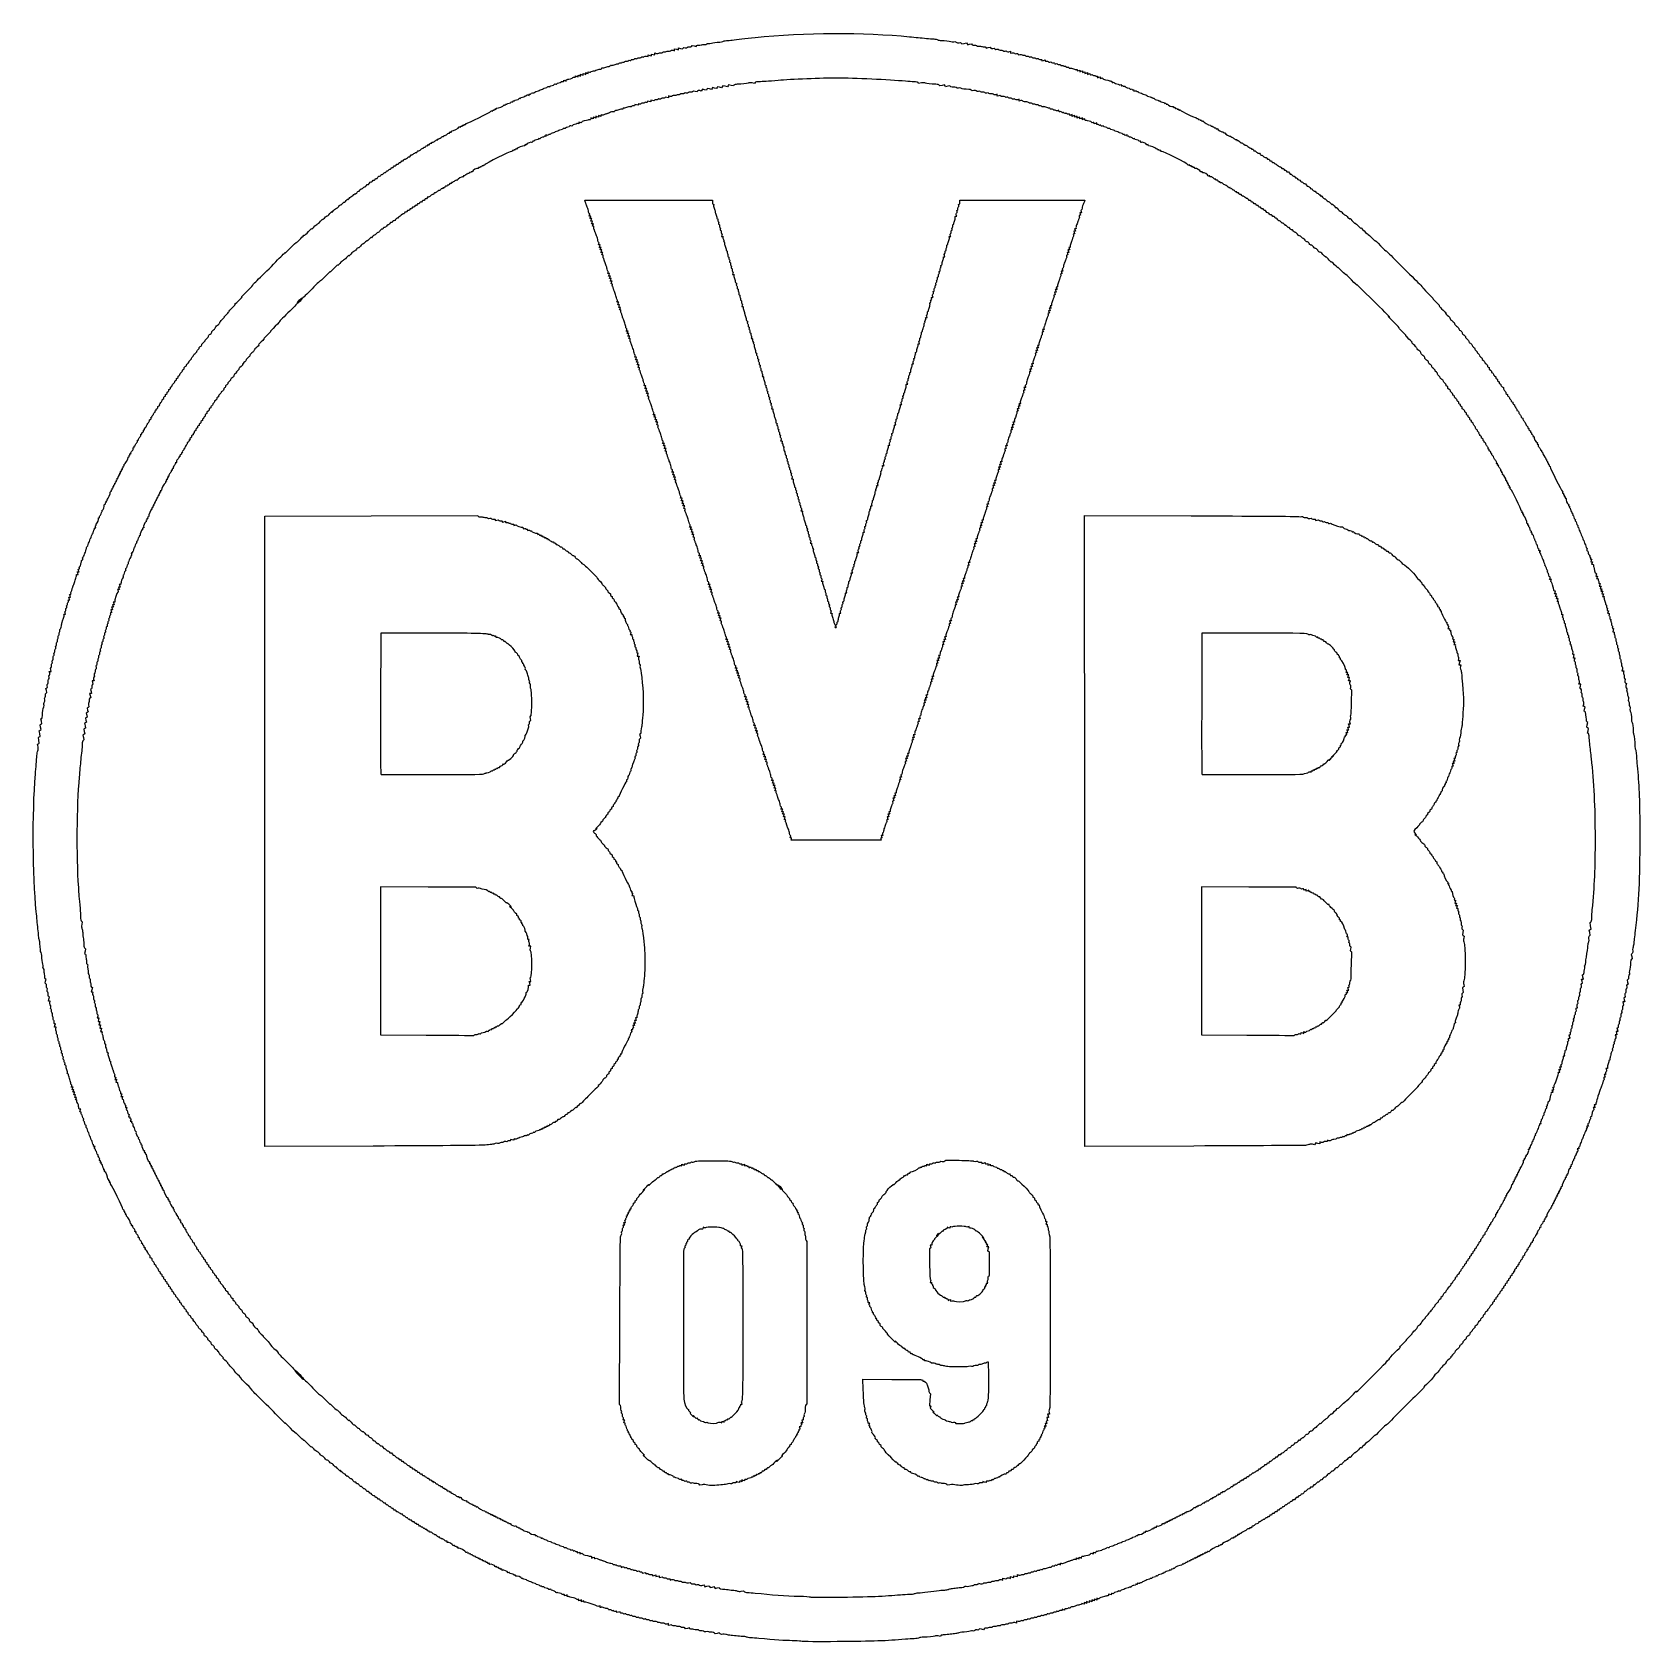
# Model space of a CAD drawing. Extents: x 13 to 550, y 14 to 551.
import ezdxf

# ---------------------------------------------------------------- set-up
doc = ezdxf.new("R2010")
doc.units = 0
doc.layers.get('0').update_dxf_attribs({"linetype": 'CONTINUOUS'})

msp = doc.modelspace()

# ---------------------------------------------------------------- linework, layer by layer
at = {"color": 7}
for p, q in [((218.440282, 543.359478), (219.004444, 543.211946)), ((219.004444, 543.500662), (219.004444, 543.789379)), ((219.004444, 543.789379), (219.568889, 543.641774)), ((219.004444, 543.211946), (219.004444, 543.500662)), ((219.568889, 543.641774), (220.133333, 543.494168)), ((220.133333, 543.782885), (220.133333, 544.071601)), ((220.133333, 544.071601), (220.697778, 543.923996)), ((220.133333, 543.494168), (220.133333, 543.782885)), ((220.697778, 543.923996), (221.262222, 543.77639)), ((221.262222, 544.110547), (221.262222, 544.444703)), ((221.262222, 544.444703), (221.802915, 544.273094)), ((221.262222, 543.77639), (221.262222, 544.110547)), ((227.189171, 545.335034), (227.753333, 545.187501)), ((227.753333, 545.508017), (227.753333, 545.828532)), ((227.753333, 545.828532), (228.458889, 545.651448)), ((227.753333, 545.187501), (227.753333, 545.508017)), ((228.458889, 545.651448), (229.164444, 545.474365)), ((229.164444, 545.79256), (229.164444, 546.110754)), ((229.164444, 546.110754), (229.839212, 545.941398)), ((229.164444, 545.474365), (229.164444, 545.79256)), ((229.839212, 545.941398), (230.513977, 545.772043)), ((230.513977, 545.772043), (230.686158, 546.050637)), ((233.524335, 546.640894), (233.714592, 546.948738)), ((233.714592, 546.948738), (234.372063, 546.783724)), ((234.372063, 546.783724), (235.029533, 546.618709)), ((235.029533, 546.618709), (235.210471, 546.911473)), ((323.601729, 547.738406), (323.777356, 547.454247)), ((323.777356, 547.454247), (324.578839, 547.614546)), ((324.578839, 547.614546), (325.38035, 547.774845)), ((325.38035, 547.774845), (325.563174, 547.478999)), ((325.563174, 547.478999), (325.746025, 547.183154)), ((325.746025, 547.183154), (326.40349, 547.348168)), ((326.40349, 547.348168), (327.060955, 547.513183)), ((327.060955, 547.513183), (327.251229, 547.205338)), ((331.763511, 546.363958), (331.954914, 546.054265)), ((331.954914, 546.054265), (332.612379, 546.219279)), ((332.612379, 546.219279), (333.269844, 546.384294)), ((333.269844, 546.384294), (333.452018, 546.089556)), ((339.537096, 544.837538), (340.077778, 545.009148)), ((340.077778, 545.009148), (340.077778, 544.674991)), ((340.077778, 544.674991), (340.077778, 544.340835)), ((340.077778, 544.340835), (340.64194, 544.488367)), ((342.617778, 544.065107), (342.617778, 543.77639)), ((342.617778, 543.77639), (343.18194, 543.923922)), ((198.12, 537.594281), (198.12, 537.89784)), ((198.12, 537.89784), (198.543333, 537.735392)), ((198.543333, 537.735392), (198.966667, 537.572944)), ((198.966667, 537.876503), (198.966667, 538.180063)), ((198.966667, 538.180063), (199.39, 538.017614)), ((198.966667, 537.572944), (198.966667, 537.876503)), ((350.52, 542.107115), (350.52, 541.800835)), ((350.52, 541.800835), (351.084444, 541.94844)), ((351.084444, 541.94844), (351.648889, 542.096046)), ((351.648889, 542.096046), (351.648889, 541.810051)), ((362.373333, 538.748683), (362.373333, 538.419611)), ((362.373333, 538.419611), (362.796667, 538.582059)), ((362.796667, 538.582059), (363.22, 538.744507)), ((363.22, 538.744507), (363.22, 538.440948)), ((363.22, 538.440948), (363.22, 538.137388)), ((363.22, 538.137388), (363.643333, 538.299837)), ((363.643333, 538.299837), (364.066667, 538.462285)), ((364.066667, 538.462285), (364.066667, 538.158726)), ((364.066667, 538.158726), (364.066667, 537.855166)), ((364.066667, 537.855166), (364.49, 538.017614)), ((364.49, 538.017614), (364.913333, 538.180063)), ((364.913333, 538.180063), (364.913333, 537.876503)), ((364.913333, 537.876503), (364.913333, 537.572944)), ((364.913333, 537.572944), (365.336667, 537.735392)), ((365.336667, 537.735392), (365.76, 537.89784)), ((365.76, 537.89784), (365.76, 537.594281)), ((190.782222, 535.054282), (190.782222, 535.35784)), ((190.782222, 535.35784), (191.205556, 535.195393)), ((191.205556, 535.195393), (191.628889, 535.032943)), ((191.628889, 535.032943), (191.628889, 535.345361)), ((194.733333, 536.465392), (194.733333, 536.768952)), ((194.733333, 536.768952), (195.156667, 536.606503)), ((195.156667, 536.606503), (195.58, 536.444055)), ((195.58, 536.747614), (195.58, 537.051174)), ((195.58, 537.051174), (196.003333, 536.888726)), ((195.58, 536.444055), (195.58, 536.747614)), ((196.003333, 536.888726), (196.426667, 536.726277)), ((196.426667, 537.029837), (196.426667, 537.333396)), ((196.426667, 537.333396), (196.85, 537.170948)), ((196.426667, 536.726277), (196.426667, 537.029837)), ((196.85, 537.170948), (197.273333, 537.0085)), ((197.273333, 537.312059), (197.273333, 537.615618)), ((197.273333, 537.615618), (197.696667, 537.45317)), ((197.273333, 537.0085), (197.273333, 537.312059)), ((197.696667, 537.45317), (198.12, 537.290722)), ((198.12, 537.290722), (198.12, 537.594281)), ((237.128245, 532.316842), (236.932594, 532.000274)), ((237.785715, 532.15183), (237.128245, 532.316842)), ((238.632382, 532.292941), (238.443186, 531.986815)), ((238.821578, 532.599065), (238.632382, 532.292941)), ((239.479049, 532.434052), (238.821578, 532.599065)), ((240.136519, 532.269037), (239.479049, 532.434052)), ((240.325715, 532.575163), (240.136519, 532.269037)), ((240.514911, 532.881287), (240.325715, 532.575163)), ((241.172382, 532.716274), (240.514911, 532.881287)), ((241.829852, 532.551259), (241.172382, 532.716274)), ((242.019049, 532.857385), (241.829852, 532.551259)), ((242.208245, 533.163509), (242.019049, 532.857385)), ((242.865715, 532.998497), (242.208245, 533.163509)), ((243.523186, 532.833481), (242.865715, 532.998497)), ((243.715819, 533.14517), (243.523186, 532.833481)), ((243.908456, 533.456862), (243.715819, 533.14517)), ((244.709953, 533.296563), (243.908456, 533.456862)), ((245.511447, 533.136263), (244.709953, 533.296563)), ((245.697731, 533.437674), (245.511447, 533.136263)), ((245.884011, 533.739084), (245.697731, 533.437674)), ((246.685508, 533.578785), (245.884011, 533.739084)), ((247.487003, 533.418486), (246.685508, 533.578785)), ((247.65484, 533.690054), (247.487003, 533.418486)), ((254.542558, 534.265152), (253.715543, 534.430554)), ((254.717313, 534.547911), (254.542558, 534.265152)), ((309.359582, 534.229344), (309.178932, 534.521613)), ((310.30703, 534.407087), (309.359582, 534.229344)), ((316.392983, 533.418486), (316.225146, 533.690054)), ((317.194494, 533.578785), (316.392983, 533.418486)), ((317.995977, 533.739084), (317.194494, 533.578785)), ((318.188622, 533.427392), (317.995977, 533.739084)), ((318.381267, 533.115703), (318.188622, 533.427392)), ((319.073191, 533.289366), (318.381267, 533.115703)), ((319.765116, 533.463026), (319.073191, 533.289366)), ((320.148994, 533.14442), (319.765116, 533.463026)), ((365.76, 537.594281), (365.76, 537.290722)), ((365.76, 537.290722), (366.183333, 537.45317)), ((366.183333, 537.45317), (366.606667, 537.615618)), ((366.606667, 537.615618), (366.606667, 537.312059)), ((369.146667, 536.490906), (369.146667, 536.161832)), ((369.146667, 536.161832), (369.57, 536.324281)), ((369.57, 536.324281), (369.993333, 536.486729)), ((369.993333, 536.486729), (369.993333, 536.183171)), ((369.993333, 536.183171), (369.993333, 535.87961)), ((369.993333, 535.87961), (370.416667, 536.04206)), ((376.625556, 533.784282), (377.048889, 533.946729)), ((377.048889, 533.946729), (377.048889, 533.626328)), ((178.787778, 530.397616), (179.211111, 530.235166)), ((179.211111, 530.235166), (179.211111, 530.56424)), ((215.053333, 527.109337), (214.488889, 527.256942)), ((214.488889, 527.256942), (214.488889, 526.950663)), ((215.617778, 526.961732), (215.053333, 527.109337)), ((215.617778, 527.247728), (215.617778, 526.961732)), ((219.286667, 528.238226), (218.722222, 528.385831)), ((218.722222, 528.385831), (218.722222, 528.079552)), ((219.851111, 528.090621), (219.286667, 528.238226)), ((220.415273, 528.520522), (219.851111, 528.668053)), ((219.851111, 528.668053), (219.851111, 528.379337)), ((219.851111, 528.379337), (219.851111, 528.090621)), ((225.777778, 529.410851), (225.237085, 529.582462)), ((226.34194, 529.931633), (225.777778, 530.079164)), ((225.777778, 530.079164), (225.777778, 529.745008)), ((225.777778, 529.745008), (225.777778, 529.410851)), ((235.338741, 531.422373), (234.681271, 531.587388)), ((235.520899, 531.717112), (235.338741, 531.422373)), ((236.736944, 531.683705), (236.22, 531.847778)), ((236.932594, 532.000274), (236.736944, 531.683705)), ((238.443186, 531.986815), (237.785715, 532.15183)), ((335.562222, 530.643606), (334.99806, 530.496074)), ((335.562222, 530.309449), (335.562222, 530.643606)), ((335.562222, 529.975293), (335.562222, 530.309449)), ((336.102904, 530.146903), (335.562222, 529.975293)), ((342.9, 528.950273), (342.335838, 528.802741)), ((342.9, 528.661557), (342.9, 528.950273)), ((342.9, 528.37284), (342.9, 528.661557)), ((343.464444, 528.520446), (342.9, 528.37284)), ((381.282222, 531.975351), (381.282222, 531.646277)), ((381.282222, 531.646277), (381.705556, 531.808727)), ((200.236667, 522.573496), (199.813333, 522.735945)), ((199.813333, 522.735945), (199.813333, 522.423528)), ((200.66, 522.411048), (200.236667, 522.573496)), ((201.083333, 522.855718), (200.66, 523.018168)), ((200.66, 523.018168), (200.66, 522.714607)), ((200.66, 522.714607), (200.66, 522.411048)), ((201.506667, 522.693271), (201.083333, 522.855718)), ((201.93, 523.13794), (201.506667, 523.30039)), ((201.506667, 523.30039), (201.506667, 522.996829)), ((201.506667, 522.996829), (201.506667, 522.693271)), ((202.353333, 522.975493), (201.93, 523.13794)), ((202.776667, 523.420162), (202.353333, 523.582612)), ((202.353333, 523.582612), (202.353333, 523.279051)), ((202.353333, 523.279051), (202.353333, 522.975493)), ((203.2, 523.257715), (202.776667, 523.420162)), ((203.2, 523.561273), (203.2, 523.257715)), ((356.164444, 525.275943), (355.750142, 525.116961)), ((356.164444, 524.946869), (356.164444, 525.275943)), ((359.833333, 523.539934), (359.833333, 523.843493)), ((360.256667, 523.702382), (359.833333, 523.539934)), ((360.68, 523.864832), (360.256667, 523.702382)), ((360.68, 523.56127), (360.68, 523.864832)), ((360.68, 523.257712), (360.68, 523.56127)), ((361.103333, 523.420159), (360.68, 523.257712)), ((361.526667, 523.582609), (361.103333, 523.420159)), ((361.526667, 523.279048), (361.526667, 523.582609)), ((361.526667, 522.97549), (361.526667, 523.279048)), ((361.95, 523.137937), (361.526667, 522.97549)), ((362.373333, 523.300387), (361.95, 523.137937)), ((362.373333, 522.996826), (362.373333, 523.300387)), ((362.373333, 522.693268), (362.373333, 522.996826)), ((362.796667, 522.855715), (362.373333, 522.693268)), ((363.22, 523.018165), (362.796667, 522.855715)), ((363.22, 522.714604), (363.22, 523.018165)), ((363.22, 522.411046), (363.22, 522.714604)), ((363.643333, 522.573493), (363.22, 522.411046)), ((364.066667, 522.735943), (363.643333, 522.573493)), ((364.066667, 522.432382), (364.066667, 522.735943)), ((364.066667, 522.128823), (364.066667, 522.432382)), ((364.49, 522.29127), (364.066667, 522.128823)), ((364.913333, 522.45372), (364.49, 522.29127)), ((364.913333, 522.141303), (364.913333, 522.45372)), ((185.278889, 516.929051), (184.855556, 517.091501)), ((184.855556, 517.091501), (184.855556, 516.762427)), ((195.862222, 520.717715), (195.438889, 520.880162)), ((196.285556, 521.162384), (195.862222, 521.324834)), ((195.862222, 521.324834), (195.862222, 521.021273)), ((195.862222, 521.021273), (195.862222, 520.717715)), ((368.017778, 520.717715), (368.017778, 521.021273)), ((368.441111, 520.880162), (368.017778, 520.717715)), ((368.864444, 521.042612), (368.441111, 520.880162)), ((368.864444, 520.713538), (368.864444, 521.042612)), ((379.024444, 517.091501), (378.601111, 516.929051)), ((379.024444, 516.762427), (379.024444, 517.091501)), ((197.982267, 494.806111), (197.887723, 495.3)), ((197.887723, 495.3), (219.170527, 495.3)), ((219.170527, 495.3), (240.453333, 495.3)), ((240.453333, 495.3), (240.486771, 494.947222)), ((323.110973, 494.947222), (323.144444, 495.3)), ((323.144444, 495.3), (344.028889, 495.3)), ((199.266604, 489.937778), (199.429051, 490.361111)), ((199.570162, 489.937778), (199.266604, 489.937778)), ((199.548826, 489.091111), (199.711273, 489.514444)), ((199.873723, 489.937778), (199.570162, 489.937778)), ((199.711273, 489.514444), (199.873723, 489.937778)), ((321.74688, 489.937778), (322.075951, 489.937778)), ((322.075951, 489.937778), (321.916975, 490.352072)), ((363.463163, 491.066667), (363.159604, 491.066667)), ((363.159604, 491.066667), (363.322052, 490.643333)), ((363.484499, 490.22), (363.18094, 490.22)), ((363.322052, 490.643333), (363.484499, 490.22)), ((363.766721, 491.066667), (363.463163, 491.066667)), ((363.604274, 491.49), (363.766721, 491.066667)), ((199.852384, 489.091111), (199.548826, 489.091111)), ((199.831048, 488.244444), (199.993496, 488.667778)), ((200.134607, 488.244444), (199.831048, 488.244444)), ((200.155945, 489.091111), (199.852384, 489.091111)), ((199.993496, 488.667778), (200.155945, 489.091111)), ((200.113271, 487.397778), (200.275718, 487.821111)), ((200.416829, 487.397778), (200.113271, 487.397778)), ((200.438168, 488.244444), (200.134607, 488.244444)), ((200.275718, 487.821111), (200.438168, 488.244444)), ((200.395493, 486.551111), (200.55794, 486.974444)), ((200.699051, 486.551111), (200.395493, 486.551111)), ((200.72039, 487.397778), (200.416829, 487.397778)), ((200.55794, 486.974444), (200.72039, 487.397778)), ((361.487607, 484.857778), (361.184049, 484.857778)), ((361.184049, 484.857778), (361.346496, 484.434444)), ((361.508943, 484.011111), (361.205385, 484.011111)), ((361.346496, 484.434444), (361.508943, 484.011111)), ((361.795342, 485.704444), (361.466271, 485.704444)), ((361.466271, 485.704444), (361.628718, 485.281111)), ((361.791165, 484.857778), (361.487607, 484.857778)), ((361.628718, 485.281111), (361.791165, 484.857778)), ((202.371048, 480.342222), (202.533496, 480.765556)), ((202.674607, 480.342222), (202.371048, 480.342222)), ((202.653271, 479.495556), (202.815718, 479.918889)), ((202.956829, 479.495556), (202.653271, 479.495556)), ((202.978168, 480.342222), (202.674607, 480.342222)), ((202.815718, 479.918889), (202.978168, 480.342222)), ((202.935493, 478.648889), (203.09794, 479.072222)), ((203.239051, 478.648889), (202.935493, 478.648889)), ((203.26039, 479.495556), (202.956829, 479.495556)), ((203.09794, 479.072222), (203.26039, 479.495556)), ((203.542612, 478.648889), (203.239051, 478.648889)), ((203.380162, 478.225556), (203.542612, 478.648889)), ((243.656378, 483.578738), (243.497388, 483.164444)), ((243.497388, 483.164444), (243.826462, 483.164444)), ((319.771324, 483.164444), (320.100396, 483.164444)), ((320.100396, 483.164444), (319.94142, 483.578738)), ((359.512052, 478.648889), (359.208493, 478.648889)), ((359.208493, 478.648889), (359.37094, 478.225556)), ((359.819787, 479.495556), (359.490716, 479.495556)), ((359.490716, 479.495556), (359.653163, 479.072222)), ((359.81561, 478.648889), (359.512052, 478.648889)), ((359.653163, 479.072222), (359.81561, 478.648889)), ((203.217715, 477.802222), (203.380162, 478.225556)), ((203.521273, 477.802222), (203.217715, 477.802222)), ((203.499937, 476.955556), (203.662384, 477.378889)), ((203.803496, 476.955556), (203.499937, 476.955556)), ((203.824834, 477.802222), (203.521273, 477.802222)), ((203.662384, 477.378889), (203.824834, 477.802222)), ((317.795769, 476.391111), (318.12484, 476.391111)), ((318.12484, 476.391111), (317.965864, 476.805405)), ((359.229829, 477.802222), (358.926271, 477.802222)), ((358.926271, 477.802222), (359.088718, 477.378889)), ((359.251165, 476.955556), (358.947607, 476.955556)), ((359.088718, 477.378889), (359.251165, 476.955556)), ((359.533388, 477.802222), (359.229829, 477.802222)), ((359.37094, 478.225556), (359.533388, 477.802222)), ((205.475493, 470.746667), (205.63794, 471.17)), ((205.779051, 470.746667), (205.475493, 470.746667)), ((205.757715, 469.9), (205.920162, 470.323333)), ((206.061273, 469.9), (205.757715, 469.9)), ((206.082612, 470.746667), (205.779051, 470.746667)), ((205.920162, 470.323333), (206.082612, 470.746667)), ((206.039937, 469.053333), (206.202384, 469.476667)), ((206.343496, 469.053333), (206.039937, 469.053333)), ((206.364834, 469.9), (206.061273, 469.9)), ((206.202384, 469.476667), (206.364834, 469.9)), ((206.32216, 468.206667), (206.484607, 468.63)), ((206.625718, 468.206667), (206.32216, 468.206667)), ((206.647057, 469.053333), (206.343496, 469.053333)), ((206.484607, 468.63), (206.647057, 469.053333)), ((206.604382, 467.36), (206.766829, 467.783333)), ((206.929279, 468.206667), (206.625718, 468.206667)), ((206.766829, 467.783333), (206.929279, 468.206667)), ((247.325258, 470.878738), (247.166277, 470.464444)), ((247.166277, 470.464444), (247.495351, 470.464444)), ((357.254274, 471.593333), (356.950716, 471.593333)), ((356.950716, 471.593333), (357.113163, 471.17)), ((357.27561, 470.746667), (356.972052, 470.746667)), ((357.113163, 471.17), (357.27561, 470.746667)), ((357.557832, 471.593333), (357.254274, 471.593333)), ((357.395385, 472.016667), (357.557832, 471.593333)), ((206.90794, 467.36), (206.604382, 467.36)), ((313.844658, 462.844444), (314.173729, 462.844444)), ((314.173729, 462.844444), (314.014753, 463.258738)), ((354.996496, 464.537778), (354.692938, 464.537778)), ((354.692938, 464.537778), (354.855385, 464.114444)), ((355.017832, 463.691111), (354.714274, 463.691111)), ((354.855385, 464.114444), (355.017832, 463.691111)), ((355.278718, 465.384444), (354.97516, 465.384444)), ((354.97516, 465.384444), (355.137607, 464.961111)), ((355.300054, 464.537778), (354.996496, 464.537778)), ((355.137607, 464.961111), (355.300054, 464.537778)), ((355.586453, 466.231111), (355.257382, 466.231111)), ((355.257382, 466.231111), (355.419829, 465.807778)), ((355.582276, 465.384444), (355.278718, 465.384444)), ((355.419829, 465.807778), (355.582276, 465.384444)), ((102.446667, 461.574444), (102.446667, 461.574444)), ((208.579937, 461.151111), (208.742384, 461.574444)), ((208.883496, 461.151111), (208.579937, 461.151111)), ((208.86216, 460.304444), (209.024607, 460.727778)), ((209.165718, 460.304444), (208.86216, 460.304444)), ((209.187057, 461.151111), (208.883496, 461.151111)), ((209.024607, 460.727778), (209.187057, 461.151111)), ((209.144382, 459.457778), (209.306829, 459.881111)), ((209.44794, 459.457778), (209.144382, 459.457778)), ((209.469279, 460.304444), (209.165718, 460.304444)), ((209.306829, 459.881111), (209.469279, 460.304444)), ((209.426604, 458.611111), (209.589051, 459.034444)), ((209.730162, 458.611111), (209.426604, 458.611111)), ((209.751501, 459.457778), (209.44794, 459.457778)), ((209.589051, 459.034444), (209.751501, 459.457778)), ((250.429703, 460.154294), (250.270721, 459.74)), ((250.270721, 459.74), (250.599795, 459.74)), ((353.02094, 458.328889), (352.717382, 458.328889)), ((352.717382, 458.328889), (352.879829, 457.905556)), ((353.042276, 457.482222), (352.738718, 457.482222)), ((352.879829, 457.905556), (353.042276, 457.482222)), ((353.303163, 459.175556), (352.999604, 459.175556)), ((352.999604, 459.175556), (353.162052, 458.752222)), ((353.324499, 458.328889), (353.02094, 458.328889)), ((353.162052, 458.752222), (353.324499, 458.328889)), ((353.610898, 460.022222), (353.281827, 460.022222)), ((353.281827, 460.022222), (353.444274, 459.598889)), ((353.606721, 459.175556), (353.303163, 459.175556)), ((353.444274, 459.598889), (353.606721, 459.175556)), ((211.684382, 451.555556), (211.846829, 451.978889)), ((311.869102, 456.071111), (312.198173, 456.071111)), ((312.198173, 456.071111), (312.039198, 456.485405)), ((351.045385, 452.12), (350.741827, 452.12)), ((350.741827, 452.12), (350.904274, 451.696667)), ((350.904274, 451.696667), (351.066721, 451.273333)), ((351.348943, 452.12), (351.045385, 452.12)), ((351.186496, 452.543333), (351.348943, 452.12)), ((211.98794, 451.555556), (211.684382, 451.555556)), ((211.966604, 450.708889), (212.129051, 451.132222)), ((212.270162, 450.708889), (211.966604, 450.708889)), ((212.291501, 451.555556), (211.98794, 451.555556)), ((212.129051, 451.132222), (212.291501, 451.555556)), ((212.248826, 449.862222), (212.411273, 450.285556)), ((212.552384, 449.862222), (212.248826, 449.862222)), ((212.573723, 450.708889), (212.270162, 450.708889)), ((212.411273, 450.285556), (212.573723, 450.708889)), ((212.531048, 449.015556), (212.693496, 449.438889)), ((212.834607, 449.015556), (212.531048, 449.015556)), ((212.855945, 449.862222), (212.552384, 449.862222)), ((212.693496, 449.438889), (212.855945, 449.862222)), ((253.534147, 449.429849), (253.375166, 449.015556)), ((253.375166, 449.015556), (253.70424, 449.015556)), ((309.329102, 447.322222), (309.658173, 447.322222)), ((309.658173, 447.322222), (309.499198, 447.736516)), ((349.377564, 446.757778), (349.048493, 446.757778)), ((349.048493, 446.757778), (349.21094, 446.334444)), ((349.21094, 446.334444), (349.373388, 445.911111)), ((351.066721, 451.273333), (350.763163, 451.273333)), ((214.506604, 442.806667), (214.669051, 443.23)), ((214.810162, 442.806667), (214.506604, 442.806667)), ((214.788826, 441.96), (214.951273, 442.383333)), ((215.092384, 441.96), (214.788826, 441.96)), ((215.113723, 442.806667), (214.810162, 442.806667)), ((214.951273, 442.383333), (215.113723, 442.806667)), ((215.071048, 441.113333), (215.233496, 441.536667)), ((215.374607, 441.113333), (215.071048, 441.113333)), ((215.395945, 441.96), (215.092384, 441.96)), ((215.233496, 441.536667), (215.395945, 441.96)), ((215.678168, 441.113333), (215.374607, 441.113333)), ((215.515718, 440.69), (215.678168, 441.113333)), ((307.682618, 440.548889), (307.523642, 440.963183)), ((348.787607, 445.064444), (348.484049, 445.064444)), ((348.484049, 445.064444), (348.646496, 444.641111)), ((348.808943, 444.217778), (348.505385, 444.217778)), ((348.646496, 444.641111), (348.808943, 444.217778)), ((349.069829, 445.911111), (348.766271, 445.911111)), ((348.766271, 445.911111), (348.928718, 445.487778)), ((349.091165, 445.064444), (348.787607, 445.064444)), ((348.928718, 445.487778), (349.091165, 445.064444)), ((349.373388, 445.911111), (349.069829, 445.911111)), ((215.353271, 440.266667), (215.515718, 440.69)), ((215.656829, 440.266667), (215.353271, 440.266667)), ((215.635493, 439.42), (215.79794, 439.843333)), ((215.939051, 439.42), (215.635493, 439.42)), ((215.96039, 440.266667), (215.656829, 440.266667)), ((215.79794, 439.843333), (215.96039, 440.266667)), ((257.203036, 436.729849), (257.044055, 436.315556)), ((257.044055, 436.315556), (257.373128, 436.315556)), ((307.353547, 440.548889), (307.682618, 440.548889)), ((346.812052, 438.855556), (346.508493, 438.855556)), ((346.508493, 438.855556), (346.67094, 438.432222)), ((346.833388, 438.008889), (346.529829, 438.008889)), ((346.67094, 438.432222), (346.833388, 438.008889)), ((347.094274, 439.702222), (346.790716, 439.702222)), ((346.790716, 439.702222), (346.953163, 439.278889)), ((347.11561, 438.855556), (346.812052, 438.855556)), ((346.953163, 439.278889), (347.11561, 438.855556)), ((347.402009, 440.548889), (347.072938, 440.548889)), ((347.072938, 440.548889), (347.235385, 440.125556)), ((347.397832, 439.702222), (347.094274, 439.702222)), ((347.235385, 440.125556), (347.397832, 439.702222)), ((217.611048, 433.211111), (217.773496, 433.634444)), ((217.914607, 433.211111), (217.611048, 433.211111)), ((217.893271, 432.364444), (218.055718, 432.787778)), ((218.196829, 432.364444), (217.893271, 432.364444)), ((218.218168, 433.211111), (217.914607, 433.211111)), ((218.055718, 432.787778), (218.218168, 433.211111)), ((218.175493, 431.517778), (218.33794, 431.941111)), ((218.479051, 431.517778), (218.175493, 431.517778)), ((218.50039, 432.364444), (218.196829, 432.364444)), ((218.33794, 431.941111), (218.50039, 432.364444)), ((218.457715, 430.671111), (218.620162, 431.094444)), ((218.761273, 430.671111), (218.457715, 430.671111)), ((218.782612, 431.517778), (218.479051, 431.517778)), ((218.620162, 431.094444), (218.782612, 431.517778)), ((218.739937, 429.824444), (218.902384, 430.247778)), ((219.064834, 430.671111), (218.761273, 430.671111)), ((218.902384, 430.247778), (219.064834, 430.671111)), ((305.377991, 433.775556), (305.707062, 433.775556)), ((305.707062, 433.775556), (305.548086, 434.189849)), ((344.836496, 432.646667), (344.532938, 432.646667)), ((344.532938, 432.646667), (344.695385, 432.223333)), ((344.857832, 431.8), (344.554274, 431.8)), ((344.695385, 432.223333), (344.857832, 431.8)), ((345.140054, 432.646667), (344.836496, 432.646667)), ((344.977607, 433.07), (345.140054, 432.646667)), ((219.043496, 429.824444), (218.739937, 429.824444)), ((260.30748, 426.005405), (260.148499, 425.591111)), ((260.148499, 425.591111), (260.477573, 425.591111)), ((303.402436, 427.002222), (303.731507, 427.002222)), ((303.731507, 427.002222), (303.572531, 427.416516)), ((342.578718, 425.591111), (342.27516, 425.591111)), ((342.27516, 425.591111), (342.437607, 425.167778)), ((342.600054, 424.744444), (342.296496, 424.744444)), ((342.437607, 425.167778), (342.600054, 424.744444)), ((342.86094, 426.437778), (342.557382, 426.437778)), ((342.557382, 426.437778), (342.719829, 426.014444)), ((342.882276, 425.591111), (342.578718, 425.591111)), ((342.719829, 426.014444), (342.882276, 425.591111)), ((343.168676, 427.284444), (342.839604, 427.284444)), ((342.839604, 427.284444), (343.002052, 426.861111)), ((343.164499, 426.437778), (342.86094, 426.437778)), ((343.002052, 426.861111), (343.164499, 426.437778)), ((220.715493, 423.615556), (220.87794, 424.038889)), ((221.019051, 423.615556), (220.715493, 423.615556)), ((220.997715, 422.768889), (221.160162, 423.192222)), ((221.301273, 422.768889), (220.997715, 422.768889)), ((221.322612, 423.615556), (221.019051, 423.615556)), ((221.160162, 423.192222), (221.322612, 423.615556)), ((221.279937, 421.922222), (221.442384, 422.345556)), ((221.583496, 421.922222), (221.279937, 421.922222)), ((221.604834, 422.768889), (221.301273, 422.768889)), ((221.442384, 422.345556), (221.604834, 422.768889)), ((221.56216, 421.075556), (221.724607, 421.498889)), ((221.865718, 421.075556), (221.56216, 421.075556)), ((221.887057, 421.922222), (221.583496, 421.922222)), ((221.724607, 421.498889), (221.887057, 421.922222)), ((221.844382, 420.228889), (222.006829, 420.652222)), ((222.14794, 420.228889), (221.844382, 420.228889)), ((222.169279, 421.075556), (221.865718, 421.075556)), ((222.006829, 420.652222), (222.169279, 421.075556)), ((301.42688, 420.228889), (301.755951, 420.228889)), ((301.755951, 420.228889), (301.596975, 420.643183)), ((340.603163, 419.382222), (340.299604, 419.382222)), ((340.299604, 419.382222), (340.462052, 418.958889)), ((340.885385, 420.228889), (340.581827, 420.228889)), ((340.581827, 420.228889), (340.744274, 419.805556)), ((340.906721, 419.382222), (340.603163, 419.382222)), ((340.744274, 419.805556), (340.906721, 419.382222)), ((341.19312, 421.075556), (340.864049, 421.075556)), ((340.864049, 421.075556), (341.026496, 420.652222)), ((341.188943, 420.228889), (340.885385, 420.228889)), ((341.026496, 420.652222), (341.188943, 420.228889)), ((223.819937, 414.02), (223.982384, 414.443333)), ((224.123496, 414.02), (223.819937, 414.02)), ((224.427057, 414.02), (224.123496, 414.02)), ((224.264607, 413.596667), (224.427057, 414.02)), ((263.411925, 415.28096), (263.252943, 414.866667)), ((263.252943, 414.866667), (263.582017, 414.866667)), ((340.624499, 418.535556), (340.32094, 418.535556)), ((340.462052, 418.958889), (340.624499, 418.535556)), ((224.10216, 413.173333), (224.264607, 413.596667)), ((224.405718, 413.173333), (224.10216, 413.173333)), ((224.384382, 412.326667), (224.546829, 412.75)), ((224.68794, 412.326667), (224.384382, 412.326667)), ((224.709279, 413.173333), (224.405718, 413.173333)), ((224.546829, 412.75), (224.709279, 413.173333)), ((224.666604, 411.48), (224.829051, 411.903333)), ((224.970162, 411.48), (224.666604, 411.48)), ((224.991501, 412.326667), (224.68794, 412.326667)), ((224.829051, 411.903333), (224.991501, 412.326667)), ((299.451324, 413.455556), (299.780396, 413.455556)), ((299.780396, 413.455556), (299.62142, 413.869849)), ((338.627607, 413.173333), (338.324049, 413.173333)), ((338.324049, 413.173333), (338.486496, 412.75)), ((338.648943, 412.326667), (338.345385, 412.326667)), ((338.486496, 412.75), (338.648943, 412.326667)), ((338.931165, 413.173333), (338.627607, 413.173333)), ((338.768718, 413.596667), (338.931165, 413.173333)), ((226.924382, 404.424444), (227.086829, 404.847778)), ((227.22794, 404.424444), (226.924382, 404.424444)), ((227.206604, 403.577778), (227.369051, 404.001111)), ((227.510162, 403.577778), (227.206604, 403.577778)), ((227.531501, 404.424444), (227.22794, 404.424444)), ((227.369051, 404.001111), (227.531501, 404.424444)), ((227.813723, 403.577778), (227.510162, 403.577778)), ((227.651273, 403.154444), (227.813723, 403.577778)), ((297.475769, 406.682222), (297.80484, 406.682222)), ((297.80484, 406.682222), (297.645864, 407.096516)), ((336.369829, 406.117778), (336.066271, 406.117778)), ((336.066271, 406.117778), (336.228718, 405.694444)), ((336.391165, 405.271111), (336.087607, 405.271111)), ((336.228718, 405.694444), (336.391165, 405.271111)), ((336.652052, 406.964444), (336.348493, 406.964444)), ((336.348493, 406.964444), (336.51094, 406.541111)), ((336.673388, 406.117778), (336.369829, 406.117778)), ((336.51094, 406.541111), (336.673388, 406.117778)), ((336.959787, 407.811111), (336.630716, 407.811111)), ((336.630716, 407.811111), (336.793163, 407.387778)), ((336.95561, 406.964444), (336.652052, 406.964444)), ((336.793163, 407.387778), (336.95561, 406.964444)), ((227.488826, 402.731111), (227.651273, 403.154444)), ((227.792384, 402.731111), (227.488826, 402.731111)), ((227.771048, 401.884444), (227.933496, 402.307778)), ((228.074607, 401.884444), (227.771048, 401.884444)), ((228.095945, 402.731111), (227.792384, 402.731111)), ((227.933496, 402.307778), (228.095945, 402.731111)), ((267.080814, 402.58096), (266.921832, 402.166667)), ((266.921832, 402.166667), (267.250906, 402.166667)), ((295.500213, 399.908889), (295.829284, 399.908889)), ((295.829284, 399.908889), (295.670309, 400.323183)), ((334.394274, 399.908889), (334.090716, 399.908889)), ((334.090716, 399.908889), (334.253163, 399.485556)), ((334.41561, 399.062222), (334.112052, 399.062222)), ((334.253163, 399.485556), (334.41561, 399.062222)), ((334.676496, 400.755556), (334.372938, 400.755556)), ((334.372938, 400.755556), (334.535385, 400.332222)), ((334.697832, 399.908889), (334.394274, 399.908889)), ((334.535385, 400.332222), (334.697832, 399.908889)), ((334.984231, 401.602222), (334.65516, 401.602222)), ((334.65516, 401.602222), (334.817607, 401.178889)), ((334.980054, 400.755556), (334.676496, 400.755556)), ((334.817607, 401.178889), (334.980054, 400.755556)), ((229.746604, 395.675556), (229.909051, 396.098889)), ((230.050162, 395.675556), (229.746604, 395.675556)), ((230.028826, 394.828889), (230.191273, 395.252222)), ((230.332384, 394.828889), (230.028826, 394.828889)), ((230.353723, 395.675556), (230.050162, 395.675556)), ((230.191273, 395.252222), (230.353723, 395.675556)), ((230.311048, 393.982222), (230.473496, 394.405556)), ((230.614607, 393.982222), (230.311048, 393.982222)), ((230.635945, 394.828889), (230.332384, 394.828889)), ((230.473496, 394.405556), (230.635945, 394.828889)), ((230.593271, 393.135556), (230.755718, 393.558889)), ((230.896829, 393.135556), (230.593271, 393.135556)), ((230.918168, 393.982222), (230.614607, 393.982222)), ((230.755718, 393.558889), (230.918168, 393.982222)), ((230.875493, 392.288889), (231.03794, 392.712222)), ((231.20039, 393.135556), (230.896829, 393.135556)), ((231.03794, 392.712222), (231.20039, 393.135556)), ((293.524658, 393.135556), (293.853729, 393.135556)), ((293.853729, 393.135556), (293.694753, 393.549849)), ((332.418718, 393.7), (332.11516, 393.7)), ((332.11516, 393.7), (332.277607, 393.276667)), ((332.440054, 392.853333), (332.136496, 392.853333)), ((332.277607, 393.276667), (332.440054, 392.853333)), ((332.722276, 393.7), (332.418718, 393.7)), ((332.559829, 394.123333), (332.722276, 393.7)), ((90.875556, 389.744574), (126.462522, 389.817285)), ((90.875556, 284.465454), (90.875556, 389.744574)), ((126.462522, 389.817285), (162.049488, 389.89)), ((162.049488, 389.89), (162.190588, 389.661668)), ((167.922222, 388.560663), (167.922222, 388.271947)), ((167.922222, 388.271947), (168.486384, 388.419478)), ((170.18, 388.013781), (170.18, 387.707502)), ((170.18, 387.707502), (170.744444, 387.855107)), ((170.744444, 387.855107), (171.308889, 388.002712)), ((171.308889, 388.002712), (171.308889, 387.716717)), ((231.179051, 392.288889), (230.875493, 392.288889)), ((270.185258, 391.856516), (270.026277, 391.442222)), ((270.026277, 391.442222), (270.355351, 391.442222)), ((330.443163, 387.491111), (330.139604, 387.491111)), ((330.139604, 387.491111), (330.302052, 387.067778)), ((330.750898, 388.337778), (330.421827, 388.337778)), ((330.421827, 388.337778), (330.584274, 387.914444)), ((330.746721, 387.491111), (330.443163, 387.491111)), ((330.584274, 387.914444), (330.746721, 387.491111)), ((364.843512, 284.538169), (364.772222, 389.89)), ((364.772222, 389.89), (400.374048, 389.821615)), ((441.96, 388.560654), (441.96, 388.271938)), ((441.96, 388.271938), (442.524162, 388.41947)), ((34.162424, 385.797778), (34.491498, 385.797778)), ((34.491498, 385.797778), (34.329048, 386.221111)), ((174.131111, 386.887616), (174.131111, 386.584055)), ((174.131111, 386.584055), (174.554444, 386.746504)), ((177.235556, 385.767583), (177.235556, 385.455166)), ((177.235556, 385.455166), (177.658889, 385.617616)), ((178.646667, 385.219795), (178.646667, 384.890721)), ((178.646667, 384.890721), (179.07, 385.053171)), ((232.851048, 386.08), (233.013496, 386.503333)), ((233.154607, 386.08), (232.851048, 386.08)), ((233.133271, 385.233333), (233.295718, 385.656667)), ((233.436829, 385.233333), (233.133271, 385.233333)), ((233.458168, 386.08), (233.154607, 386.08)), ((233.295718, 385.656667), (233.458168, 386.08)), ((233.415493, 384.386667), (233.57794, 384.81)), ((233.719051, 384.386667), (233.415493, 384.386667)), ((233.74039, 385.233333), (233.436829, 385.233333)), ((233.57794, 384.81), (233.74039, 385.233333)), ((233.697715, 383.54), (233.860162, 383.963333)), ((234.001273, 383.54), (233.697715, 383.54)), ((234.022612, 384.386667), (233.719051, 384.386667)), ((233.860162, 383.963333), (234.022612, 384.386667)), ((233.979937, 382.693333), (234.142384, 383.116667)), ((234.283496, 382.693333), (233.979937, 382.693333)), ((234.304834, 383.54), (234.001273, 383.54)), ((234.142384, 383.116667), (234.304834, 383.54)), ((290.984658, 384.386667), (291.313729, 384.386667)), ((291.313729, 384.386667), (291.154753, 384.80096)), ((328.775342, 382.128889), (328.446271, 382.128889)), ((328.446271, 382.128889), (328.608718, 381.705556)), ((330.16094, 386.644444), (329.857382, 386.644444)), ((329.857382, 386.644444), (330.019829, 386.221111)), ((330.182276, 385.797778), (329.878718, 385.797778)), ((330.019829, 386.221111), (330.182276, 385.797778)), ((330.464499, 386.644444), (330.16094, 386.644444)), ((330.302052, 387.067778), (330.464499, 386.644444)), ((46.553128, 377.331111), (46.224055, 377.331111)), ((46.224055, 377.331111), (46.386504, 376.907778)), ((235.955493, 376.484444), (236.11794, 376.907778)), ((236.259051, 376.484444), (235.955493, 376.484444)), ((236.562612, 376.484444), (236.259051, 376.484444)), ((236.400162, 376.061111), (236.562612, 376.484444)), ((273.289703, 381.132072), (273.130721, 380.717778)), ((273.130721, 380.717778), (273.459795, 380.717778)), ((289.009102, 377.613333), (289.338173, 377.613333)), ((289.338173, 377.613333), (289.179198, 378.027627)), ((328.185385, 380.435556), (327.881827, 380.435556)), ((327.881827, 380.435556), (328.044274, 380.012222)), ((328.206721, 379.588889), (327.903163, 379.588889)), ((328.044274, 380.012222), (328.206721, 379.588889)), ((328.467607, 381.282222), (328.164049, 381.282222)), ((328.164049, 381.282222), (328.326496, 380.858889)), ((328.488943, 380.435556), (328.185385, 380.435556)), ((328.326496, 380.858889), (328.488943, 380.435556)), ((328.771165, 381.282222), (328.467607, 381.282222)), ((328.608718, 381.705556), (328.771165, 381.282222)), ((517.091535, 378.177778), (516.762464, 378.177778)), ((516.929088, 377.754444), (517.091535, 378.177778)), ((28.402384, 370.698889), (28.239937, 371.122222)), ((28.239937, 371.122222), (28.543496, 371.122222)), ((28.684607, 371.545556), (28.52216, 371.968889)), ((28.52216, 371.968889), (28.825718, 371.968889)), ((28.543496, 371.122222), (28.847057, 371.122222)), ((28.847057, 371.122222), (28.684607, 371.545556)), ((236.237715, 375.637778), (236.400162, 376.061111)), ((236.541273, 375.637778), (236.237715, 375.637778)), ((236.519937, 374.791111), (236.682384, 375.214444)), ((236.823496, 374.791111), (236.519937, 374.791111)), ((236.844834, 375.637778), (236.541273, 375.637778)), ((236.682384, 375.214444), (236.844834, 375.637778)), ((236.80216, 373.944444), (236.964607, 374.367778)), ((237.105718, 373.944444), (236.80216, 373.944444)), ((237.127057, 374.791111), (236.823496, 374.791111)), ((236.964607, 374.367778), (237.127057, 374.791111)), ((237.084382, 373.097778), (237.246829, 373.521111)), ((237.38794, 373.097778), (237.084382, 373.097778)), ((237.409279, 373.944444), (237.105718, 373.944444)), ((237.246829, 373.521111), (237.409279, 373.944444)), ((287.362618, 370.84), (287.203642, 371.254294)), ((326.209829, 374.226667), (325.906271, 374.226667)), ((325.906271, 374.226667), (326.068718, 373.803333)), ((326.231165, 373.38), (325.927607, 373.38)), ((326.068718, 373.803333), (326.231165, 373.38)), ((326.513388, 374.226667), (326.209829, 374.226667)), ((326.35094, 374.65), (326.513388, 374.226667)), ((534.066496, 374.932222), (533.904049, 374.508889)), ((533.904049, 374.508889), (534.207607, 374.508889)), ((533.908536, 375.355556), (534.228943, 375.355556)), ((534.228943, 375.355556), (534.066496, 374.932222)), ((534.348718, 374.085556), (534.186271, 373.662222)), ((534.186271, 373.662222), (534.498691, 373.662222)), ((534.207607, 374.508889), (534.511165, 374.508889)), ((534.511165, 374.508889), (534.348718, 374.085556)), ((28.252417, 370.275556), (28.564834, 370.275556)), ((28.564834, 370.275556), (28.402384, 370.698889)), ((42.294285, 366.042222), (41.990724, 366.042222)), ((41.990724, 366.042222), (42.153174, 365.618889)), ((42.153174, 365.618889), (42.315621, 365.195556)), ((42.585363, 366.888889), (42.272946, 366.888889)), ((42.272946, 366.888889), (42.435396, 366.465556)), ((42.597843, 366.042222), (42.294285, 366.042222)), ((42.435396, 366.465556), (42.597843, 366.042222)), ((239.059937, 366.888889), (239.222384, 367.312222)), ((239.363496, 366.888889), (239.059937, 366.888889)), ((239.34216, 366.042222), (239.504607, 366.465556)), ((239.645718, 366.042222), (239.34216, 366.042222)), ((239.667057, 366.888889), (239.363496, 366.888889)), ((239.504607, 366.465556), (239.667057, 366.888889)), ((239.624382, 365.195556), (239.786829, 365.618889)), ((239.949279, 366.042222), (239.645718, 366.042222)), ((239.786829, 365.618889), (239.949279, 366.042222)), ((276.958592, 368.432072), (276.79961, 368.017778)), ((276.79961, 368.017778), (277.128684, 368.017778)), ((287.033547, 370.84), (287.362618, 370.84)), ((323.952052, 367.171111), (323.648493, 367.171111)), ((323.648493, 367.171111), (323.81094, 366.747778)), ((323.973388, 366.324444), (323.669829, 366.324444)), ((323.81094, 366.747778), (323.973388, 366.324444)), ((324.234274, 368.017778), (323.930716, 368.017778)), ((323.930716, 368.017778), (324.093163, 367.594444)), ((324.25561, 367.171111), (323.952052, 367.171111)), ((324.093163, 367.594444), (324.25561, 367.171111)), ((324.542009, 368.864444), (324.212938, 368.864444)), ((324.212938, 368.864444), (324.375385, 368.441111)), ((324.537832, 368.017778), (324.234274, 368.017778)), ((324.375385, 368.441111), (324.537832, 368.017778)), ((520.153279, 368.582222), (520.315726, 369.005556)), ((520.456837, 368.582222), (520.153279, 368.582222)), ((520.760396, 368.582222), (520.456837, 368.582222)), ((520.597948, 368.158889), (520.760396, 368.582222)), ((535.759829, 370.134444), (535.597382, 369.711111)), ((535.597382, 369.711111), (535.90094, 369.711111)), ((536.042052, 369.287778), (535.879604, 368.864444)), ((535.879604, 368.864444), (536.208676, 368.864444)), ((535.90094, 369.711111), (536.204499, 369.711111)), ((536.204499, 369.711111), (536.042052, 369.287778)), ((536.888718, 366.747778), (536.726271, 366.324444)), ((536.726271, 366.324444), (537.029829, 366.324444)), ((536.747607, 367.171111), (537.051165, 367.171111)), ((537.051165, 367.171111), (536.888718, 366.747778)), ((537.17094, 365.901111), (537.008493, 365.477778)), ((537.029829, 366.324444), (537.333388, 366.324444)), ((537.333388, 366.324444), (537.17094, 365.901111)), ((25.580163, 362.232222), (25.417715, 362.655556)), ((25.417715, 362.655556), (25.721274, 362.655556)), ((25.439052, 361.808889), (25.742612, 361.808889)), ((25.742612, 361.808889), (25.580163, 362.232222)), ((25.862386, 363.078889), (25.699937, 363.502222)), ((25.699937, 363.502222), (26.003497, 363.502222)), ((25.721274, 362.655556), (26.024834, 362.655556)), ((26.024834, 362.655556), (25.862386, 363.078889)), ((40.626465, 360.962222), (40.297391, 360.962222)), ((40.297391, 360.962222), (40.459841, 360.538889)), ((40.459841, 360.538889), (40.622288, 360.115556)), ((42.012063, 365.195556), (41.708502, 365.195556)), ((41.708502, 365.195556), (41.870952, 364.772222)), ((42.315621, 365.195556), (42.012063, 365.195556)), ((239.92794, 365.195556), (239.624382, 365.195556)), ((239.906604, 364.348889), (240.069051, 364.772222)), ((240.210162, 364.348889), (239.906604, 364.348889)), ((240.231501, 365.195556), (239.92794, 365.195556)), ((240.069051, 364.772222), (240.231501, 365.195556)), ((285.057991, 364.066667), (285.387062, 364.066667)), ((285.387062, 364.066667), (285.228086, 364.48096)), ((321.976496, 360.962222), (321.672938, 360.962222)), ((321.672938, 360.962222), (321.835385, 360.538889)), ((321.835385, 360.538889), (321.997832, 360.115556)), ((322.258718, 361.808889), (321.95516, 361.808889)), ((321.95516, 361.808889), (322.117607, 361.385556)), ((322.280054, 360.962222), (321.976496, 360.962222)), ((322.117607, 361.385556), (322.280054, 360.962222)), ((322.566453, 362.655556), (322.237382, 362.655556)), ((322.237382, 362.655556), (322.399829, 362.232222)), ((322.562276, 361.808889), (322.258718, 361.808889)), ((322.399829, 362.232222), (322.562276, 361.808889)), ((521.846612, 363.784444), (522.00906, 364.207778)), ((522.150171, 363.784444), (521.846612, 363.784444)), ((522.171507, 364.631111), (521.859087, 364.631111)), ((522.00906, 364.207778), (522.171507, 364.631111)), ((522.128835, 362.937778), (522.291282, 363.361111)), ((522.432393, 362.937778), (522.128835, 362.937778)), ((522.453729, 363.784444), (522.150171, 363.784444)), ((522.291282, 363.361111), (522.453729, 363.784444)), ((522.411057, 362.091111), (522.573504, 362.514444)), ((522.714615, 362.091111), (522.411057, 362.091111)), ((522.735951, 362.937778), (522.432393, 362.937778)), ((522.573504, 362.514444), (522.735951, 362.937778)), ((522.693279, 361.244444), (522.855726, 361.667778)), ((522.996837, 361.244444), (522.693279, 361.244444)), ((523.018173, 362.091111), (522.714615, 362.091111)), ((522.855726, 361.667778), (523.018173, 362.091111)), ((537.008493, 365.477778), (537.312052, 365.477778)), ((537.453163, 365.054444), (537.290716, 364.631111)), ((537.290716, 364.631111), (537.594274, 364.631111)), ((537.312052, 365.477778), (537.61561, 365.477778)), ((537.61561, 365.477778), (537.453163, 365.054444)), ((537.735385, 364.207778), (537.572938, 363.784444)), ((537.572938, 363.784444), (537.876496, 363.784444)), ((537.594274, 364.631111), (537.897832, 364.631111)), ((537.897832, 364.631111), (537.735385, 364.207778)), ((538.017607, 363.361111), (537.85516, 362.937778)), ((537.85516, 362.937778), (538.184231, 362.937778)), ((537.876496, 363.784444), (538.180054, 363.784444)), ((538.180054, 363.784444), (538.017607, 363.361111)), ((24.002428, 357.011111), (24.3315, 357.011111)), ((24.3315, 357.011111), (24.17252, 357.425405)), ((39.754285, 358.422222), (39.450724, 358.422222)), ((39.450724, 358.422222), (39.613174, 357.998889)), ((39.775621, 357.575556), (39.472063, 357.575556)), ((39.613174, 357.998889), (39.775621, 357.575556)), ((40.036507, 359.268889), (39.732946, 359.268889)), ((39.732946, 359.268889), (39.895396, 358.845556)), ((40.057843, 358.422222), (39.754285, 358.422222)), ((39.895396, 358.845556), (40.057843, 358.422222)), ((40.31873, 360.115556), (40.015168, 360.115556)), ((40.015168, 360.115556), (40.177618, 359.692222)), ((40.340066, 359.268889), (40.036507, 359.268889)), ((40.177618, 359.692222), (40.340066, 359.268889)), ((40.622288, 360.115556), (40.31873, 360.115556)), ((242.164382, 357.293333), (242.326829, 357.716667)), ((242.46794, 357.293333), (242.164382, 357.293333)), ((242.446604, 356.446667), (242.609051, 356.87)), ((242.750162, 356.446667), (242.446604, 356.446667)), ((242.771501, 357.293333), (242.46794, 357.293333)), ((242.609051, 356.87), (242.771501, 357.293333)), ((242.728826, 355.6), (242.891273, 356.023333)), ((243.032384, 355.6), (242.728826, 355.6)), ((243.053723, 356.446667), (242.750162, 356.446667)), ((242.891273, 356.023333), (243.053723, 356.446667)), ((243.011048, 354.753333), (243.173496, 355.176667)), ((243.335945, 355.6), (243.032384, 355.6)), ((243.173496, 355.176667), (243.335945, 355.6)), ((280.063036, 357.707627), (279.904055, 357.293333)), ((279.904055, 357.293333), (280.233128, 357.293333)), ((283.082436, 357.293333), (283.411507, 357.293333)), ((283.411507, 357.293333), (283.252531, 357.707627)), ((320.142052, 355.176667), (320.304499, 354.753333)), ((321.997832, 360.115556), (321.694274, 360.115556)), ((524.711507, 356.728889), (524.382436, 356.728889)), ((524.552531, 356.31451), (524.711507, 356.728889)), ((539.71094, 357.716667), (539.548493, 357.293333)), ((539.548493, 357.293333), (539.852052, 357.293333)), ((539.569829, 358.14), (539.873388, 358.14)), ((539.873388, 358.14), (539.71094, 357.716667)), ((129.681111, 350.661111), (129.608219, 327.377778)), ((146.191111, 350.640763), (129.681111, 350.661111)), ((213.179838, 350.661111), (213.017388, 350.237778)), ((213.017388, 350.237778), (213.346462, 350.237778)), ((243.314607, 354.753333), (243.011048, 354.753333)), ((281.94, 352.777778), (281.94, 352.777778)), ((320.00094, 354.753333), (319.697382, 354.753333)), ((319.697382, 354.753333), (319.859829, 354.33)), ((320.022276, 353.906667), (319.718718, 353.906667)), ((319.859829, 354.33), (320.022276, 353.906667)), ((320.304499, 354.753333), (320.00094, 354.753333)), ((404.001111, 350.661105), (403.928213, 327.377772)), ((420.511111, 350.635847), (404.001111, 350.661105)), ((486.37094, 352.636658), (486.208493, 352.213325)), ((486.208493, 352.213325), (486.537564, 352.213325)), ((541.383982, 351.648889), (541.23638, 351.084444)), ((541.23638, 351.084444), (541.542676, 351.084444)), ((541.245608, 352.213333), (541.531612, 352.213333)), ((541.531612, 352.213333), (541.383982, 351.648889)), ((244.986604, 348.544444), (245.149051, 348.967778)), ((245.290162, 348.544444), (244.986604, 348.544444)), ((245.268826, 347.697778), (245.431273, 348.121111)), ((245.572384, 347.697778), (245.268826, 347.697778)), ((245.593723, 348.544444), (245.290162, 348.544444)), ((245.431273, 348.121111), (245.593723, 348.544444)), ((245.551048, 346.851111), (245.713496, 347.274444)), ((245.854607, 346.851111), (245.551048, 346.851111)), ((245.875945, 347.697778), (245.572384, 347.697778)), ((245.713496, 347.274444), (245.875945, 347.697778)), ((245.833271, 346.004444), (245.995718, 346.427778)), ((246.136829, 346.004444), (245.833271, 346.004444)), ((246.158168, 346.851111), (245.854607, 346.851111)), ((245.995718, 346.427778), (246.158168, 346.851111)), ((246.115493, 345.157778), (246.27794, 345.581111)), ((246.419051, 345.157778), (246.115493, 345.157778)), ((246.44039, 346.004444), (246.136829, 346.004444)), ((246.27794, 345.581111), (246.44039, 346.004444)), ((317.743163, 347.697778), (317.439604, 347.697778)), ((317.439604, 347.697778), (317.602052, 347.274444)), ((317.764499, 346.851111), (317.46094, 346.851111)), ((317.602052, 347.274444), (317.764499, 346.851111)), ((318.025385, 348.544444), (317.721827, 348.544444)), ((317.721827, 348.544444), (317.884274, 348.121111)), ((318.046721, 347.697778), (317.743163, 347.697778)), ((317.884274, 348.121111), (318.046721, 347.697778)), ((318.33312, 349.391111), (318.004049, 349.391111)), ((318.004049, 349.391111), (318.166496, 348.967778)), ((318.328943, 348.544444), (318.025385, 348.544444)), ((318.166496, 348.967778), (318.328943, 348.544444)), ((488.064189, 348.121103), (487.901742, 347.697769)), ((487.901742, 347.697769), (488.2053, 347.697769)), ((487.923078, 348.544436), (488.226636, 348.544436)), ((488.226636, 348.544436), (488.064189, 348.121103)), ((488.346411, 347.274436), (488.183964, 346.851103)), ((488.183964, 346.851103), (488.513035, 346.851103)), ((488.2053, 347.697769), (488.508858, 347.697769)), ((488.508858, 347.697769), (488.346411, 347.274436)), ((215.417329, 343.464444), (215.269724, 342.9)), ((215.269724, 342.9), (215.603881, 342.9)), ((215.278939, 344.028889), (215.564934, 344.028889)), ((215.564934, 344.028889), (215.417329, 343.464444)), ((215.603881, 342.9), (215.938038, 342.9)), ((215.938038, 342.9), (215.766427, 342.359307)), ((248.091048, 338.948889), (248.253496, 339.372222)), ((248.394607, 338.948889), (248.091048, 338.948889)), ((248.698168, 338.948889), (248.394607, 338.948889)), ((248.535718, 338.525556), (248.698168, 338.948889)), ((315.767607, 341.488889), (315.464049, 341.488889)), ((315.464049, 341.488889), (315.626496, 341.065556)), ((315.788943, 340.642222), (315.485385, 340.642222)), ((315.626496, 341.065556), (315.788943, 340.642222)), ((316.049829, 342.335556), (315.746271, 342.335556)), ((315.746271, 342.335556), (315.908718, 341.912222)), ((316.071165, 341.488889), (315.767607, 341.488889)), ((315.908718, 341.912222), (316.071165, 341.488889)), ((316.357564, 343.182222), (316.028493, 343.182222)), ((316.028493, 343.182222), (316.19094, 342.758889)), ((316.353388, 342.335556), (316.049829, 342.335556)), ((316.19094, 342.758889), (316.353388, 342.335556)), ((489.737174, 342.053043), (489.589628, 341.48888)), ((489.589628, 341.48888), (489.910148, 341.48888)), ((490.053574, 340.783325), (489.876507, 340.077769)), ((489.876507, 340.077769), (490.208344, 340.077769)), ((489.910148, 341.48888), (490.230668, 341.48888)), ((490.230668, 341.48888), (490.053574, 340.783325)), ((490.208344, 340.077769), (490.540181, 340.077769)), ((490.540181, 340.077769), (490.361817, 339.515851)), ((528.385842, 343.46436), (528.079547, 343.46436)), ((528.09061, 342.335471), (528.23824, 342.899915)), ((528.379351, 342.335471), (528.09061, 342.335471)), ((528.23824, 342.899915), (528.385842, 343.46436)), ((528.668065, 342.335471), (528.379351, 342.335471)), ((528.520519, 341.771309), (528.668065, 342.335471)), ((19.042461, 337.279307), (18.870852, 337.82)), ((18.870852, 337.82), (19.205009, 337.82)), ((19.205009, 337.82), (19.539165, 337.82)), ((19.539165, 337.82), (19.391633, 338.384162)), ((33.570551, 334.715556), (33.236394, 334.715556)), ((33.236394, 334.715556), (33.383926, 334.151393)), ((33.904707, 334.715556), (33.570551, 334.715556)), ((33.733097, 335.256248), (33.904707, 334.715556)), ((248.373271, 338.102222), (248.535718, 338.525556)), ((248.676829, 338.102222), (248.373271, 338.102222)), ((248.655493, 337.255556), (248.81794, 337.678889)), ((248.959051, 337.255556), (248.655493, 337.255556)), ((248.98039, 338.102222), (248.676829, 338.102222)), ((248.81794, 337.678889), (248.98039, 338.102222)), ((248.937715, 336.408889), (249.100162, 336.832222)), ((249.241273, 336.408889), (248.937715, 336.408889)), ((249.262612, 337.255556), (248.959051, 337.255556)), ((249.100162, 336.832222), (249.262612, 337.255556)), ((249.219937, 335.562222), (249.382384, 335.985556)), ((249.523496, 335.562222), (249.219937, 335.562222)), ((249.544834, 336.408889), (249.241273, 336.408889)), ((249.382384, 335.985556), (249.544834, 336.408889)), ((313.792052, 335.28), (313.488493, 335.28)), ((313.488493, 335.28), (313.65094, 334.856667)), ((313.813388, 334.433333), (313.509829, 334.433333)), ((313.65094, 334.856667), (313.813388, 334.433333)), ((314.099787, 336.126667), (313.770716, 336.126667)), ((313.770716, 336.126667), (313.933163, 335.703333)), ((314.09561, 335.28), (313.792052, 335.28)), ((313.933163, 335.703333), (314.09561, 335.28)), ((452.137724, 337.537778), (452.300171, 337.961111)), ((452.441282, 337.537778), (452.137724, 337.537778)), ((452.419946, 336.691111), (452.582393, 337.114444)), ((452.723504, 336.691111), (452.419946, 336.691111)), ((452.74484, 337.537778), (452.441282, 337.537778)), ((452.582393, 337.114444), (452.74484, 337.537778)), ((452.702168, 335.844444), (452.864615, 336.267778)), ((453.008436, 335.844444), (452.702168, 335.844444)), ((453.027062, 336.691111), (452.723504, 336.691111)), ((452.864615, 336.267778), (453.027062, 336.691111)), ((453.314731, 335.844444), (453.008436, 335.844444)), ((453.019499, 334.715556), (453.167129, 335.28)), ((453.30824, 334.715556), (453.019499, 334.715556)), ((453.167129, 335.28), (453.314731, 335.844444)), ((453.596954, 334.715556), (453.30824, 334.715556)), ((453.449408, 334.151393), (453.596954, 334.715556)), ((529.97529, 333.586582), (530.146909, 334.127275)), ((530.307127, 333.586582), (529.97529, 333.586582)), ((530.638964, 333.586582), (530.307127, 333.586582)), ((530.466215, 332.898324), (530.638964, 333.586582)), ((544.48837, 338.666384), (544.340824, 338.102222)), ((544.340824, 338.102222), (544.675004, 338.102222)), ((544.675004, 338.102222), (545.009155, 338.102222)), ((545.009155, 338.102222), (544.837535, 337.56153)), ((545.512018, 334.024554), (545.819838, 333.834297)), ((545.819838, 333.834297), (545.654823, 333.176826)), ((17.777927, 332.140964), (18.085772, 332.331221)), ((17.942942, 331.483493), (17.777927, 332.140964)), ((17.815192, 330.645084), (18.107956, 330.826023)), ((18.107956, 330.826023), (17.942942, 331.483493)), ((32.712561, 330.482222), (32.394367, 330.482222)), ((32.394367, 330.482222), (32.56711, 329.793964)), ((32.739852, 329.105703), (32.432007, 328.915446)), ((32.56711, 329.793964), (32.739852, 329.105703)), ((32.970639, 332.003936), (32.692046, 331.831755)), ((32.692046, 331.831755), (32.8614, 331.15699)), ((33.030755, 330.482222), (32.712561, 330.482222)), ((32.8614, 331.15699), (33.030755, 330.482222)), ((251.195493, 329.353333), (251.35794, 329.776667)), ((251.499051, 329.353333), (251.195493, 329.353333)), ((251.477715, 328.506667), (251.640162, 328.93)), ((251.781273, 328.506667), (251.477715, 328.506667)), ((251.802612, 329.353333), (251.499051, 329.353333)), ((251.640162, 328.93), (251.802612, 329.353333)), ((251.759937, 327.66), (251.922384, 328.083333)), ((252.084834, 328.506667), (251.781273, 328.506667)), ((251.922384, 328.083333), (252.084834, 328.506667)), ((311.534274, 328.224444), (311.230716, 328.224444)), ((311.230716, 328.224444), (311.393163, 327.801111)), ((311.816496, 329.071111), (311.512938, 329.071111)), ((311.512938, 329.071111), (311.675385, 328.647778)), ((311.837832, 328.224444), (311.534274, 328.224444)), ((311.675385, 328.647778), (311.837832, 328.224444)), ((312.124231, 329.917778), (311.79516, 329.917778)), ((311.79516, 329.917778), (311.957607, 329.494444)), ((312.120054, 329.071111), (311.816496, 329.071111)), ((311.957607, 329.494444), (312.120054, 329.071111)), ((454.028641, 331.61916), (453.778846, 331.773544)), ((453.991528, 327.546315), (454.028641, 331.61916)), ((530.293495, 332.210063), (530.466215, 332.898324)), ((530.601315, 332.019806), (530.293495, 332.210063)), ((31.587059, 324.118729), (31.280935, 323.929533)), ((31.280935, 323.929533), (31.445948, 323.272063)), ((31.610963, 322.614592), (31.304837, 322.425396)), ((31.445948, 323.272063), (31.610963, 322.614592)), ((31.869281, 325.812063), (31.563158, 325.622866)), ((31.563158, 325.622866), (31.72817, 324.965396)), ((31.893185, 324.307925), (31.587059, 324.118729)), ((31.72817, 324.965396), (31.893185, 324.307925)), ((32.175408, 326.001259), (31.869281, 325.812063)), ((32.010392, 326.658729), (32.175408, 326.001259)), ((252.063496, 327.66), (251.759937, 327.66)), ((252.04216, 326.813333), (252.204607, 327.236667)), ((252.345718, 326.813333), (252.04216, 326.813333)), ((252.367057, 327.66), (252.063496, 327.66)), ((252.204607, 327.236667), (252.367057, 327.66)), ((252.324382, 325.966667), (252.486829, 326.39)), ((252.62794, 325.966667), (252.324382, 325.966667)), ((252.649279, 326.813333), (252.345718, 326.813333)), ((252.486829, 326.39), (252.649279, 326.813333)), ((311.55561, 327.377778), (311.252052, 327.377778)), ((311.393163, 327.801111), (311.55561, 327.377778)), ((531.422384, 326.283396), (531.5874, 326.940867)), ((531.728511, 326.0942), (531.422384, 326.283396)), ((531.704606, 324.590063), (531.869622, 325.247533)), ((532.004524, 324.404699), (531.704606, 324.590063)), ((532.034637, 325.905004), (531.728511, 326.0942)), ((531.869622, 325.247533), (532.034637, 325.905004)), ((15.559388, 318.054101), (15.851459, 318.234613)), ((15.71302, 317.107375), (15.559388, 318.054101)), ((15.822933, 320.018114), (16.124343, 320.204397)), ((15.983232, 319.216619), (15.822933, 320.018114)), ((15.851459, 318.234613), (16.143531, 318.415122)), ((16.143531, 318.415122), (15.983232, 319.216619)), ((16.105155, 321.993669), (16.381202, 322.164275)), ((16.265454, 321.192175), (16.105155, 321.993669)), ((16.124343, 320.204397), (16.425753, 320.390678)), ((16.425753, 320.390678), (16.265454, 321.192175)), ((30.724548, 318.746714), (30.423138, 318.560433)), ((30.423138, 318.560433), (30.583437, 317.758936)), ((30.583437, 317.758936), (30.743737, 316.957442)), ((31.017052, 320.728625), (30.70536, 320.535989)), ((30.70536, 320.535989), (30.865659, 319.734492)), ((31.025959, 318.932997), (30.724548, 318.746714)), ((30.865659, 319.734492), (31.025959, 318.932997)), ((31.304837, 322.425396), (30.998713, 322.2362)), ((30.998713, 322.2362), (31.163726, 321.578729)), ((31.328741, 320.921259), (31.017052, 320.728625)), ((31.163726, 321.578729), (31.328741, 320.921259)), ((179.528526, 321.331751), (179.82129, 321.512689)), ((179.82129, 321.512689), (179.656277, 322.17016)), ((254.299937, 319.757778), (254.462384, 320.181111)), ((254.603496, 319.757778), (254.299937, 319.757778)), ((254.58216, 318.911111), (254.744607, 319.334444)), ((254.885718, 318.911111), (254.58216, 318.911111)), ((254.907057, 319.757778), (254.603496, 319.757778)), ((254.744607, 319.334444), (254.907057, 319.757778)), ((254.864382, 318.064444), (255.026829, 318.487778)), ((255.16794, 318.064444), (254.864382, 318.064444)), ((255.189279, 318.911111), (254.885718, 318.911111)), ((255.026829, 318.487778), (255.189279, 318.911111)), ((255.146604, 317.217778), (255.309051, 317.641111)), ((255.450162, 317.217778), (255.146604, 317.217778)), ((255.471501, 318.064444), (255.16794, 318.064444)), ((255.309051, 317.641111), (255.471501, 318.064444)), ((309.558718, 322.015556), (309.25516, 322.015556)), ((309.25516, 322.015556), (309.417607, 321.592222)), ((309.580054, 321.168889), (309.276496, 321.168889)), ((309.417607, 321.592222), (309.580054, 321.168889)), ((309.862276, 322.015556), (309.558718, 322.015556)), ((309.699829, 322.438889), (309.862276, 322.015556)), ((452.300171, 317.076667), (452.137724, 317.5)), ((452.137724, 317.5), (452.441282, 317.5)), ((452.582393, 317.923333), (452.419946, 318.346667)), ((452.419946, 318.346667), (452.723504, 318.346667)), ((452.441282, 317.5), (452.74484, 317.5)), ((452.74484, 317.5), (452.582393, 317.923333)), ((452.864615, 318.77), (452.702168, 319.193333)), ((452.702168, 319.193333), (453.008436, 319.193333)), ((452.723504, 318.346667), (453.027062, 318.346667)), ((453.027062, 318.346667), (452.864615, 318.77)), ((453.008436, 319.193333), (453.314731, 319.193333)), ((453.167129, 319.757778), (453.019499, 320.322222)), ((453.019499, 320.322222), (453.30824, 320.322222)), ((453.314731, 319.193333), (453.167129, 319.757778)), ((453.30824, 320.322222), (453.596954, 320.322222)), ((453.596954, 320.322222), (453.449408, 320.886384)), ((532.571819, 319.215135), (532.732121, 320.016629)), ((532.873232, 319.028851), (532.571819, 319.215135)), ((532.892423, 320.818126), (532.594086, 321.002502)), ((532.732121, 320.016629), (532.892423, 320.818126)), ((532.854041, 317.239579), (533.014343, 318.041074)), ((533.125624, 317.071742), (532.854041, 317.239579)), ((533.174646, 318.842571), (532.873232, 319.028851)), ((533.014343, 318.041074), (533.174646, 318.842571)), ((14.976266, 313.527003), (15.280348, 313.714937)), ((15.141669, 312.699987), (14.976266, 313.527003)), ((15.277165, 315.796323), (15.571909, 315.978486)), ((15.430798, 314.849597), (15.277165, 315.796323)), ((15.280348, 313.714937), (15.584431, 313.902869)), ((15.584431, 313.902869), (15.430798, 314.849597)), ((15.571909, 315.978486), (15.866653, 316.160647)), ((15.866653, 316.160647), (15.71302, 317.107375)), ((30.442326, 316.771158), (30.140916, 316.584878)), ((30.140916, 316.584878), (30.301215, 315.783381)), ((30.461514, 314.981886), (30.183187, 314.809869)), ((30.301215, 315.783381), (30.461514, 314.981886)), ((30.743737, 316.957442), (30.442326, 316.771158)), ((216.429251, 317.054916), (216.136488, 316.873977)), ((216.136488, 316.873977), (216.301501, 316.216507)), ((216.466516, 315.559036), (216.158671, 315.368779)), ((216.301501, 316.216507), (216.466516, 315.559036)), ((307.583163, 315.806667), (307.279604, 315.806667)), ((307.279604, 315.806667), (307.442052, 315.383333)), ((307.604499, 314.96), (307.30094, 314.96)), ((307.442052, 315.383333), (307.604499, 314.96)), ((307.890898, 316.653333), (307.561827, 316.653333)), ((307.561827, 316.653333), (307.724274, 316.23)), ((307.886721, 315.806667), (307.583163, 315.806667)), ((307.724274, 316.23), (307.886721, 315.806667)), ((452.133547, 316.653333), (452.462618, 316.653333)), ((452.462618, 316.653333), (452.300171, 317.076667)), ((257.404382, 310.162222), (257.566829, 310.585556)), ((257.70794, 310.162222), (257.404382, 310.162222)), ((257.686604, 309.315556), (257.849051, 309.738889)), ((257.990162, 309.315556), (257.686604, 309.315556)), ((258.011501, 310.162222), (257.70794, 310.162222)), ((257.849051, 309.738889), (258.011501, 310.162222)), ((257.968826, 308.468889), (258.131273, 308.892222)), ((258.272384, 308.468889), (257.968826, 308.468889)), ((258.293723, 309.315556), (257.990162, 309.315556)), ((258.131273, 308.892222), (258.293723, 309.315556)), ((258.251048, 307.622222), (258.413496, 308.045556)), ((258.554607, 307.622222), (258.251048, 307.622222)), ((258.575945, 308.468889), (258.272384, 308.468889)), ((258.413496, 308.045556), (258.575945, 308.468889)), ((305.325385, 308.751111), (305.021827, 308.751111)), ((305.021827, 308.751111), (305.184274, 308.327778)), ((305.346721, 307.904444), (305.043163, 307.904444)), ((305.184274, 308.327778), (305.346721, 307.904444)), ((305.607607, 309.597778), (305.304049, 309.597778)), ((305.304049, 309.597778), (305.466496, 309.174444)), ((305.628943, 308.751111), (305.325385, 308.751111)), ((305.466496, 309.174444), (305.628943, 308.751111)), ((305.915342, 310.444444), (305.586271, 310.444444)), ((305.586271, 310.444444), (305.748718, 310.021111)), ((305.911165, 309.597778), (305.607607, 309.597778)), ((305.748718, 310.021111), (305.911165, 309.597778)), ((447.343586, 308.954238), (448.027778, 309.721809)), ((448.027778, 309.721809), (447.463333, 309.341847)), ((487.923078, 307.057769), (487.61952, 307.057769)), ((487.61952, 307.057769), (487.781967, 306.634436)), ((487.781967, 306.634436), (487.944414, 306.211103)), ((488.2053, 307.904436), (487.901742, 307.904436)), ((487.901742, 307.904436), (488.064189, 307.481103)), ((488.226636, 307.057769), (487.923078, 307.057769)), ((488.064189, 307.481103), (488.226636, 307.057769)), ((488.487522, 308.751103), (488.183964, 308.751103)), ((488.183964, 308.751103), (488.346411, 308.327769)), ((488.508858, 307.904436), (488.2053, 307.904436)), ((488.346411, 308.327769), (488.508858, 307.904436)), ((129.669915, 303.741667), (129.804507, 303.388889)), ((129.804507, 303.388889), (146.840773, 303.388889)), ((164.088705, 303.600556), (164.088705, 303.600556)), ((260.226604, 301.413333), (260.389051, 301.836667)), ((260.530162, 301.413333), (260.226604, 301.413333)), ((260.833723, 301.413333), (260.530162, 301.413333)), ((260.671273, 300.99), (260.833723, 301.413333)), ((303.349829, 302.542222), (303.046271, 302.542222)), ((303.046271, 302.542222), (303.208718, 302.118889)), ((303.371165, 301.695556), (303.067607, 301.695556)), ((303.208718, 302.118889), (303.371165, 301.695556)), ((303.653388, 302.542222), (303.349829, 302.542222)), ((303.49094, 302.965556), (303.653388, 302.542222)), ((403.989907, 303.741661), (404.124499, 303.388883)), ((404.124499, 303.388883), (421.066694, 303.388883)), ((438.009086, 303.60055), (438.009086, 303.600556)), ((440.143787, 304.330616), (440.548889, 304.175166)), ((440.548889, 304.175166), (440.548889, 304.50424)), ((487.944414, 306.211103), (487.640856, 306.211103)), ((260.508826, 300.566667), (260.671273, 300.99)), ((260.812384, 300.566667), (260.508826, 300.566667)), ((260.791048, 299.72), (260.953496, 300.143333)), ((261.094607, 299.72), (260.791048, 299.72)), ((261.115945, 300.566667), (260.812384, 300.566667)), ((260.953496, 300.143333), (261.115945, 300.566667)), ((261.073271, 298.873333), (261.235718, 299.296667)), ((261.376829, 298.873333), (261.073271, 298.873333)), ((261.398168, 299.72), (261.094607, 299.72)), ((261.235718, 299.296667), (261.398168, 299.72)), ((261.355493, 298.026667), (261.51794, 298.45)), ((261.659051, 298.026667), (261.355493, 298.026667)), ((261.68039, 298.873333), (261.376829, 298.873333)), ((261.51794, 298.45), (261.68039, 298.873333)), ((301.374274, 296.333333), (301.070716, 296.333333)), ((301.070716, 296.333333), (301.233163, 295.91)), ((301.233163, 295.91), (301.39561, 295.486667)), ((301.682009, 297.18), (301.352938, 297.18)), ((301.352938, 297.18), (301.515385, 296.756667)), ((301.677832, 296.333333), (301.374274, 296.333333)), ((301.515385, 296.756667), (301.677832, 296.333333)), ((263.331048, 291.817778), (263.493496, 292.241111)), ((263.634607, 291.817778), (263.331048, 291.817778)), ((263.613271, 290.971111), (263.775718, 291.394444)), ((263.916829, 290.971111), (263.613271, 290.971111)), ((263.938168, 291.817778), (263.634607, 291.817778)), ((263.775718, 291.394444), (263.938168, 291.817778)), ((263.895493, 290.124444), (264.05794, 290.547778)), ((264.22039, 290.971111), (263.916829, 290.971111)), ((264.05794, 290.547778), (264.22039, 290.971111)), ((299.706453, 290.971111), (299.377382, 290.971111)), ((299.377382, 290.971111), (299.539829, 290.547778)), ((299.539829, 290.547778), (299.702276, 290.124444)), ((301.092052, 295.486667), (300.788493, 295.486667)), ((300.788493, 295.486667), (300.95094, 295.063333)), ((301.113388, 294.64), (300.809829, 294.64)), ((300.95094, 295.063333), (301.113388, 294.64)), ((301.39561, 295.486667), (301.092052, 295.486667)), ((201.506667, 285.215714), (201.93, 285.435017)), ((201.93, 285.435017), (201.545244, 284.960616)), ((264.199051, 290.124444), (263.895493, 290.124444)), ((264.177715, 289.277778), (264.340162, 289.701111)), ((264.481273, 289.277778), (264.177715, 289.277778)), ((264.502612, 290.124444), (264.199051, 290.124444)), ((264.340162, 289.701111), (264.502612, 290.124444)), ((264.459937, 288.431111), (264.622384, 288.854444)), ((264.763496, 288.431111), (264.459937, 288.431111)), ((264.784834, 289.277778), (264.481273, 289.277778)), ((264.622384, 288.854444), (264.784834, 289.277778)), ((299.116496, 289.277778), (298.812938, 289.277778)), ((298.812938, 289.277778), (298.975385, 288.854444)), ((299.137832, 288.431111), (298.834274, 288.431111)), ((298.975385, 288.854444), (299.137832, 288.431111)), ((299.398718, 290.124444), (299.09516, 290.124444)), ((299.09516, 290.124444), (299.257607, 289.701111)), ((299.420054, 289.277778), (299.116496, 289.277778)), ((299.257607, 289.701111), (299.420054, 289.277778)), ((299.702276, 290.124444), (299.398718, 290.124444)), ((90.875556, 284.465313), (90.875556, 284.465454)), ((90.875556, 179.186191), (90.875556, 284.465313)), ((266.435493, 282.222222), (266.59794, 282.645556)), ((266.739051, 282.222222), (266.435493, 282.222222)), ((266.771865, 281.516667), (266.907239, 281.869444)), ((281.798889, 281.516667), (266.771865, 281.516667)), ((266.907239, 281.869444), (266.907239, 281.869444)), ((296.825924, 281.516667), (281.798889, 281.516667)), ((296.690542, 281.869444), (296.825924, 281.516667)), ((297.14094, 283.068889), (296.837382, 283.068889)), ((296.837382, 283.068889), (296.999829, 282.645556)), ((297.162276, 282.222222), (296.858718, 282.222222)), ((296.999829, 282.645556), (297.162276, 282.222222)), ((297.444499, 283.068889), (297.14094, 283.068889)), ((297.282052, 283.492222), (297.444499, 283.068889)), ((364.842862, 284.53816), (364.843512, 284.538169)), ((364.91418, 179.186332), (364.842862, 284.53816)), ((475.262138, 283.683972), (475.685471, 283.309246)), ((475.685471, 283.309246), (475.262138, 283.496396)), ((145.48435, 265.839279), (129.54, 265.875206)), ((129.54, 265.875206), (129.54, 241.172266)), ((161.428701, 265.803324), (145.48435, 265.839279)), ((161.599564, 265.526859), (161.428701, 265.803324)), ((213.744282, 263.454444), (213.581832, 263.031111)), ((419.663344, 265.839166), (403.86, 265.875347)), ((403.86, 265.875347), (403.86, 241.172351)), ((435.466716, 265.802957), (419.663344, 265.839166)), ((435.632662, 265.53445), (435.466716, 265.802957)), ((438.008889, 264.742168), (438.008889, 265.045726)), ((438.432222, 264.904615), (438.008889, 264.742168)), ((438.855556, 265.067062), (438.432222, 264.904615)), ((438.855556, 264.763504), (438.855556, 265.067062)), ((438.855556, 264.459946), (438.855556, 264.763504)), ((439.278889, 264.622393), (438.855556, 264.459946)), ((439.702222, 264.78484), (439.278889, 264.622393)), ((439.702222, 264.455769), (439.702222, 264.78484)), ((213.581832, 263.031111), (213.894249, 263.031111)), ((488.628549, 260.914444), (488.466102, 260.491111)), ((488.466102, 260.491111), (488.76966, 260.491111)), ((488.487438, 261.337778), (488.790996, 261.337778)), ((488.790996, 261.337778), (488.628549, 260.914444)), ((488.910771, 260.067778), (488.748324, 259.644444)), ((488.748324, 259.644444), (489.051882, 259.644444)), ((488.76966, 260.491111), (489.073218, 260.491111)), ((489.073218, 260.491111), (488.910771, 260.067778)), ((489.192993, 259.221111), (489.030546, 258.797778)), ((489.030546, 258.797778), (489.334104, 258.797778)), ((489.051882, 259.644444), (489.35544, 259.644444)), ((489.35544, 259.644444), (489.192993, 259.221111)), ((29.640609, 254.418846), (29.932878, 254.238196)), ((29.932878, 254.238196), (29.755135, 253.290747)), ((533.681009, 253.965851), (533.965235, 254.141506)), ((533.853136, 252.889427), (533.681009, 253.965851)), ((534.025235, 251.813032), (533.853136, 252.889427)), ((179.271501, 248.355556), (178.942427, 248.355556)), ((179.11252, 247.941253), (179.271501, 248.355556)), ((452.419946, 249.202222), (452.582393, 249.625556)), ((452.723504, 249.202222), (452.419946, 249.202222)), ((491.169932, 250.636617), (491.00963, 249.835134)), ((491.00963, 249.835134), (491.321316, 249.642489)), ((491.032659, 251.622024), (491.330234, 251.438128)), ((491.330234, 251.438128), (491.169932, 250.636617)), ((491.321316, 249.642489), (491.633002, 249.449844)), ((491.633002, 249.449844), (491.460423, 248.762238)), ((533.418486, 251.438043), (533.721874, 251.625523)), ((533.585505, 250.603004), (533.418486, 251.438043)), ((533.430282, 249.379712), (533.752496, 249.767993)), ((533.752496, 249.767993), (533.585505, 250.603004)), ((533.721874, 251.625523), (534.025235, 251.813032)), ((30.865659, 244.427728), (30.70536, 243.626245)), ((30.70536, 243.626245), (31.003689, 243.441869)), ((30.745571, 245.402523), (31.025959, 245.229239)), ((31.025959, 245.229239), (30.865659, 244.427728)), ((179.173073, 246.097778), (179.344684, 246.638459)), ((179.50491, 246.097778), (179.173073, 246.097778)), ((179.836747, 246.097778), (179.50491, 246.097778)), ((179.670179, 245.434132), (179.836747, 246.097778)), ((453.859082, 245.753975), (453.566304, 245.934907)), ((453.694066, 245.09651), (453.859082, 245.753975)), ((454.035781, 244.125863), (453.782402, 244.28244)), ((453.934209, 239.961251), (454.035781, 244.125863)), ((547.766692, 243.666772), (547.448091, 243.282893)), ((547.448091, 243.282893), (547.621742, 242.590969)), ((547.621742, 242.590969), (547.795394, 241.899045)), ((129.54, 241.172266), (129.54, 216.469299)), ((403.86, 241.172351), (403.86, 216.469355)), ((531.140162, 236.467537), (531.436919, 236.650953)), ((547.795394, 241.899045), (547.509079, 241.722063)), ((17.495706, 233.7146), (17.660721, 234.372065)), ((17.803551, 233.524326), (17.495706, 233.7146)), ((17.825735, 235.02953), (17.532971, 235.210463)), ((17.660721, 234.372065), (17.825735, 235.02953)), ((33.131554, 231.546033), (32.958811, 230.857778)), ((32.996451, 232.424563), (33.304297, 232.234288)), ((33.304297, 232.234288), (33.131554, 231.546033)), ((179.22737, 233.115556), (179.559164, 233.115556)), ((179.411559, 233.68), (179.263954, 234.244444)), ((179.263954, 234.244444), (179.550351, 234.244444)), ((179.559164, 233.115556), (179.411559, 233.68)), ((179.550351, 234.244444), (179.836747, 234.244444)), ((179.836747, 234.244444), (179.664004, 234.9327)), ((452.582393, 230.998889), (452.419946, 231.422222)), ((452.419946, 231.422222), (452.723504, 231.422222)), ((452.864615, 231.845556), (452.702168, 232.268889)), ((452.702168, 232.268889), (453.005726, 232.268889)), ((452.723504, 231.422222), (453.027062, 231.422222)), ((453.027062, 231.422222), (452.864615, 231.845556)), ((491.320836, 232.393067), (491.00915, 232.200422)), ((491.00915, 232.200422), (491.169452, 231.398939)), ((491.169452, 231.398939), (491.329754, 230.597428)), ((491.632522, 232.585712), (491.320836, 232.393067)), ((491.459943, 233.273318), (491.632522, 232.585712)), ((531.018609, 234.416261), (530.849247, 235.091026)), ((530.849247, 235.091026), (531.167453, 235.091026)), ((530.909361, 233.569312), (531.18797, 233.741496)), ((531.18797, 233.741496), (531.018609, 234.416261)), ((531.312882, 235.779282), (531.140162, 236.467537)), ((531.167453, 235.091026), (531.48563, 235.091026)), ((531.48563, 235.091026), (531.312882, 235.779282)), ((546.346888, 234.928241), (546.054111, 234.747308)), ((546.054111, 234.747308), (546.219126, 234.089843)), ((546.384141, 233.432378), (546.076322, 233.242104)), ((546.219126, 234.089843), (546.384141, 233.432378)), ((18.615913, 227.753333), (18.785268, 228.428098)), ((18.936428, 227.753333), (18.615913, 227.753333)), ((18.954624, 229.102864), (18.676029, 229.275047)), ((18.785268, 228.428098), (18.954624, 229.102864)), ((19.256943, 227.753333), (18.936428, 227.753333)), ((19.109411, 227.189171), (19.256943, 227.753333)), ((32.958811, 230.857778), (33.245208, 230.857778)), ((452.415769, 230.575556), (452.74484, 230.575556)), ((452.74484, 230.575556), (452.582393, 230.998889)), ((490.16, 226.342222), (489.871286, 226.342222)), ((489.871286, 226.342222), (490.015361, 225.791296)), ((491.329754, 230.597428), (491.032179, 230.413532)), ((529.514731, 225.495471), (529.367186, 226.059633)), ((544.943425, 227.471111), (544.622905, 227.471111)), ((544.622905, 227.471111), (544.770451, 226.906949)), ((545.203832, 228.992825), (544.925222, 228.820641)), ((544.925222, 228.820641), (545.094583, 228.145876)), ((545.263945, 227.471111), (544.943425, 227.471111)), ((545.094583, 228.145876), (545.263945, 227.471111)), ((35.077259, 222.673051), (34.929727, 222.108889)), ((34.929727, 222.108889), (35.218443, 222.108889)), ((35.359554, 221.544444), (35.211949, 220.98)), ((35.211949, 220.98), (35.500666, 220.98)), ((35.218443, 222.108889), (35.50716, 222.108889)), ((35.50716, 222.108889), (35.359554, 221.544444)), ((35.500666, 220.98), (35.789382, 220.98)), ((35.789382, 220.98), (35.641777, 220.415556)), ((214.73206, 221.262222), (214.428499, 221.262222)), ((214.428499, 221.262222), (214.590949, 220.838889)), ((214.590949, 220.838889), (214.753396, 220.415556)), ((215.039795, 222.108889), (214.710721, 222.108889)), ((214.710721, 222.108889), (214.873171, 221.685556)), ((215.035618, 221.262222), (214.73206, 221.262222)), ((214.873171, 221.685556), (215.035618, 221.262222)), ((529.226018, 225.495471), (529.514731, 225.495471)), ((20.655065, 219.004444), (20.802671, 219.568889)), ((20.943782, 219.004444), (20.655065, 219.004444)), ((20.950276, 220.133333), (20.66156, 220.133333)), ((20.802671, 219.568889), (20.950276, 220.133333)), ((21.232499, 219.004444), (20.943782, 219.004444)), ((21.084966, 218.440282), (21.232499, 219.004444)), ((35.641777, 220.415556), (35.494172, 219.851111)), ((35.494172, 219.851111), (35.782888, 219.851111)), ((35.923999, 219.286667), (35.776394, 218.722222)), ((35.776394, 218.722222), (36.06511, 218.722222)), ((35.782888, 219.851111), (36.071604, 219.851111)), ((36.071604, 219.851111), (35.923999, 219.286667)), ((36.206221, 218.157778), (36.058616, 217.593333)), ((36.058616, 217.593333), (36.390411, 217.593333)), ((36.06511, 218.722222), (36.353826, 218.722222)), ((36.353826, 218.722222), (36.206221, 218.157778)), ((129.54, 216.469299), (144.850556, 216.393832)), ((161.000161, 216.452111), (161.000161, 216.452111)), ((165.259345, 217.688386), (165.664444, 217.532938)), ((165.664444, 217.532938), (165.664444, 217.862009)), ((213.628684, 218.157778), (213.29961, 218.157778)), ((213.29961, 218.157778), (213.455061, 217.752676)), ((214.167616, 219.568889), (213.864055, 219.568889)), ((213.864055, 219.568889), (214.026504, 219.145556)), ((214.449838, 220.415556), (214.146277, 220.415556)), ((214.146277, 220.415556), (214.308727, 219.992222)), ((214.471174, 219.568889), (214.167616, 219.568889)), ((214.308727, 219.992222), (214.471174, 219.568889)), ((214.753396, 220.415556), (214.449838, 220.415556)), ((403.86, 216.469355), (419.029444, 216.393832)), ((435.037936, 216.452111), (435.037936, 216.452111)), ((437.162222, 216.989829), (437.162222, 217.293388)), ((437.162222, 217.293388), (437.585556, 217.13094)), ((437.585556, 217.13094), (438.008889, 216.968493)), ((438.008889, 217.272052), (438.008889, 217.57561)), ((438.008889, 217.57561), (438.432222, 217.413163)), ((438.008889, 216.968493), (438.008889, 217.272052)), ((526.668436, 215.335471), (526.974731, 215.335471)), ((526.827129, 215.899915), (526.679499, 216.46436)), ((526.679499, 216.46436), (526.965503, 216.46436)), ((526.974731, 215.335471), (526.827129, 215.899915)), ((542.371619, 216.464444), (542.082905, 216.464444)), ((542.082905, 216.464444), (542.230451, 215.900282)), ((542.653841, 217.593333), (542.365128, 217.593333)), ((542.365128, 217.593333), (542.51273, 217.028889)), ((542.66036, 216.464444), (542.371619, 216.464444)), ((542.51273, 217.028889), (542.66036, 216.464444)), ((542.936063, 218.722222), (542.64735, 218.722222)), ((542.64735, 218.722222), (542.794952, 218.157778)), ((542.942582, 217.593333), (542.653841, 217.593333)), ((542.794952, 218.157778), (542.942582, 217.593333)), ((525.275951, 209.408804), (525.116975, 209.823106)), ((523.420171, 204.469915), (523.257724, 204.893249)), ((523.257724, 204.893249), (523.561282, 204.893249)), ((523.582618, 204.046582), (523.420171, 204.469915)), ((523.702393, 205.316582), (523.539946, 205.739915)), ((523.539946, 205.739915), (523.843504, 205.739915)), ((523.561282, 204.893249), (523.86484, 204.893249)), ((523.86484, 204.893249), (523.702393, 205.316582)), ((523.843504, 205.739915), (524.147062, 205.739915)), ((524.147062, 205.739915), (523.984615, 206.163249)), ((524.94688, 209.408804), (525.275951, 209.408804)), ((539.312979, 205.175556), (538.983908, 205.175556)), ((538.983908, 205.175556), (539.142884, 204.761253)), ((26.264385, 198.966667), (26.426833, 199.39)), ((26.567944, 198.966667), (26.264385, 198.966667)), ((26.871503, 198.966667), (26.567944, 198.966667)), ((26.709055, 198.543333), (26.871503, 198.966667)), ((41.024285, 201.93), (40.861835, 201.506667)), ((40.861835, 201.506667), (41.165396, 201.506667)), ((40.883174, 202.353333), (41.186732, 202.353333)), ((41.186732, 202.353333), (41.024285, 201.93)), ((41.306507, 201.083333), (41.144057, 200.66)), ((41.144057, 200.66), (41.456475, 200.66)), ((41.165396, 201.506667), (41.468954, 201.506667)), ((41.468954, 201.506667), (41.306507, 201.083333)), ((521.444615, 198.543249), (521.282168, 198.966582)), ((521.282168, 198.966582), (521.585726, 198.966582)), ((523.253547, 204.046582), (523.582618, 204.046582)), ((538.723022, 203.2), (538.419463, 203.2)), ((538.419463, 203.2), (538.58191, 202.776667)), ((538.744358, 202.353333), (538.440799, 202.353333)), ((538.58191, 202.776667), (538.744358, 202.353333)), ((26.546607, 198.12), (26.709055, 198.543333)), ((26.850166, 198.12), (26.546607, 198.12)), ((26.828829, 197.273333), (26.991277, 197.696667)), ((27.132388, 197.273333), (26.828829, 197.273333)), ((27.153726, 198.12), (26.850166, 198.12)), ((26.991277, 197.696667), (27.153726, 198.12)), ((27.111051, 196.426667), (27.273499, 196.85)), ((27.414611, 196.426667), (27.111051, 196.426667)), ((27.435948, 197.273333), (27.132388, 197.273333)), ((27.273499, 196.85), (27.435948, 197.273333)), ((27.393273, 195.58), (27.555722, 196.003333)), ((27.696833, 195.58), (27.393273, 195.58)), ((27.71817, 196.426667), (27.414611, 196.426667)), ((27.555722, 196.003333), (27.71817, 196.426667)), ((27.675496, 194.733333), (27.837944, 195.156667)), ((27.979055, 194.733333), (27.675496, 194.733333)), ((28.000392, 195.58), (27.696833, 195.58)), ((27.837944, 195.156667), (28.000392, 195.58)), ((42.999841, 196.285556), (42.837391, 195.862222)), ((42.837391, 195.862222), (43.140952, 195.862222)), ((42.85873, 196.708889), (43.162288, 196.708889)), ((43.162288, 196.708889), (42.999841, 196.285556)), ((43.140952, 195.862222), (43.44451, 195.862222)), ((43.44451, 195.862222), (43.282063, 195.438889)), ((521.162393, 197.696582), (520.999946, 198.119915)), ((520.999946, 198.119915), (521.303504, 198.119915)), ((521.01242, 197.273249), (521.32484, 197.273249)), ((521.32484, 197.273249), (521.162393, 197.696582)), ((521.303504, 198.119915), (521.607062, 198.119915)), ((521.607062, 198.119915), (521.444615, 198.543249)), ((29.086604, 190.782222), (29.249051, 191.205556)), ((29.390162, 190.782222), (29.086604, 190.782222)), ((29.411501, 191.628889), (29.099084, 191.628889)), ((29.249051, 191.205556), (29.411501, 191.628889)), ((44.53522, 192.193333), (44.855621, 192.193333)), ((44.855621, 192.193333), (44.693174, 191.77)), ((45.532842, 189.493991), (45.377391, 189.088889)), ((45.377391, 189.088889), (45.706465, 189.088889)), ((535.054133, 192.193333), (534.750574, 192.193333)), ((534.750574, 192.193333), (534.913022, 191.77)), ((535.392263, 193.04), (535.032797, 193.04)), ((535.032797, 193.04), (535.195244, 192.616667)), ((535.357691, 192.193333), (535.054133, 192.193333)), ((535.195244, 192.616667), (535.357691, 192.193333)), ((46.104285, 188.101111), (45.941835, 187.677778)), ((45.941835, 187.677778), (46.270909, 187.677778)), ((452.824906, 183.060171), (452.401573, 183.222618)), ((452.401573, 183.222618), (452.401573, 182.893547)), ((517.044658, 186.831026), (517.373729, 186.831026)), ((517.373729, 186.831026), (517.211282, 187.25436)), ((533.099913, 185.984444), (532.779506, 185.984444)), ((532.937466, 186.407778), (533.099913, 185.984444)), ((34.209279, 179.211111), (33.880205, 179.211111)), ((34.046829, 178.787778), (34.209279, 179.211111)), ((127.070556, 179.321855), (90.875556, 179.186191)), ((173.566667, 181.386988), (173.002222, 181.53459)), ((173.002222, 181.53459), (173.002222, 181.228294)), ((174.131111, 181.239358), (173.566667, 181.386988)), ((174.131111, 181.525362), (174.131111, 181.239358)), ((401.249529, 179.325806), (364.91418, 179.186332)), ((441.642528, 179.773495), (440.970331, 179.942208)), ((441.83173, 180.079622), (441.642528, 179.773495)), ((442.020932, 180.385748), (441.83173, 180.079622)), ((442.695697, 180.216387), (442.020932, 180.385748)), ((443.370462, 180.047025), (442.695697, 180.216387)), ((443.934624, 180.540519), (443.370462, 180.688065)), ((443.370462, 180.688065), (443.370462, 180.367545)), ((443.370462, 180.367545), (443.370462, 180.047025)), ((446.461388, 181.108435), (445.910462, 181.252509)), ((445.910462, 181.252509), (445.910462, 180.963796)), ((529.717423, 178.364444), (529.388352, 178.364444)), ((529.388352, 178.364444), (529.550799, 177.941111)), ((229.87, 172.822052), (230.293333, 172.659604)), ((230.293333, 172.963163), (230.293333, 173.266721)), ((230.293333, 173.266721), (230.716667, 173.104274)), ((230.293333, 172.659604), (230.293333, 172.963163)), ((230.716667, 173.104274), (231.14, 172.941827)), ((231.14, 172.941827), (231.14, 173.245385)), ((250.331111, 173.245385), (250.331111, 172.941827)), ((250.331111, 172.941827), (250.754444, 173.104274)), ((250.754444, 173.104274), (251.177778, 173.266721)), ((251.177778, 173.266721), (251.177778, 172.963163)), ((251.177778, 172.963163), (251.177778, 172.659604)), ((251.177778, 172.659604), (251.601111, 172.822052)), ((252.588889, 172.424231), (252.588889, 172.09516)), ((252.588889, 172.09516), (253.012222, 172.257607)), ((311.714388, 172.822052), (312.137721, 172.659604)), ((312.137721, 172.963163), (312.137721, 173.266721)), ((312.137721, 173.266721), (312.561055, 173.104274)), ((312.137721, 172.659604), (312.137721, 172.963163)), ((312.561055, 173.104274), (312.984388, 172.941827)), ((312.984388, 172.941827), (312.984388, 173.245385)), ((318.136439, 174.330924), (318.487721, 174.597342)), ((318.487721, 174.597342), (322.862166, 174.554162)), ((330.482166, 173.789538), (330.482166, 173.500824)), ((330.482166, 173.500824), (331.04661, 173.648426)), ((331.04661, 173.648426), (331.611055, 173.796057)), ((331.611055, 173.796057), (331.611055, 173.510053)), ((332.034388, 173.386496), (332.457721, 173.548943)), ((332.457721, 173.548943), (332.457721, 173.245385)), ((332.457721, 173.245385), (332.457721, 172.941827)), ((332.457721, 172.941827), (332.881055, 173.104274)), ((332.881055, 173.104274), (333.304388, 173.266721)), ((333.304388, 173.266721), (333.304388, 172.963163)), ((262.819444, 165.685809), (262.043333, 166.37)), ((262.043333, 166.37), (262.727527, 165.593889)), ((263.595556, 164.909698), (263.595556, 164.909698)), ((211.000162, 153.387778), (210.837715, 153.811111)), ((210.837715, 153.811111), (211.141273, 153.811111)), ((210.859051, 152.964444), (211.162612, 152.964444)), ((211.162612, 152.964444), (211.000162, 153.387778)), ((211.141273, 153.811111), (211.444834, 153.811111)), ((211.444834, 153.811111), (211.282384, 154.234444)), ((237.763183, 152.019198), (237.348889, 152.178173)), ((237.348889, 152.178173), (237.348889, 151.865753)), ((319.334444, 152.01567), (318.911111, 152.178117)), ((318.911111, 152.178117), (318.911111, 151.849046)), ((319.757778, 151.853223), (319.334444, 152.01567)), ((319.757778, 152.156781), (319.757778, 151.853223)), ((326.248889, 152.460396), (325.834587, 152.30142)), ((326.248889, 152.147976), (326.248889, 152.460396)), ((352.033106, 153.67), (351.870659, 153.246667)), ((351.870659, 153.246667), (352.174217, 153.246667)), ((351.891995, 154.093333), (352.195553, 154.093333)), ((352.195553, 154.093333), (352.033106, 153.67)), ((250.391501, 145.908889), (250.079084, 145.908889)), ((250.229051, 145.485556), (250.391501, 145.908889)), ((271.731037, 147.802318), (272.030915, 147.440989)), ((272.030915, 147.440989), (272.035008, 120.296658)), ((313.272255, 145.20672), (313.020258, 145.05099)), ((313.518691, 146.191055), (313.206271, 146.191055)), ((313.206271, 146.191055), (313.365247, 145.776752)), ((315.806667, 149.718889), (315.806667, 149.718889)), ((331.112848, 148.371362), (330.623333, 148.772965)), ((330.623333, 148.772965), (331.046667, 148.57016)), ((332.518173, 146.473333), (332.189102, 146.473333)), ((332.193279, 145.626667), (332.355726, 146.05)), ((332.497232, 145.626667), (332.193279, 145.626667)), ((332.355726, 146.05), (332.518173, 146.473333)), ((332.801186, 145.626667), (332.497232, 145.626667)), ((332.628438, 144.938411), (332.801186, 145.626667)), ((313.020258, 145.05099), (313.032676, 139.974489)), ((332.455718, 144.250156), (332.628438, 144.938411)), ((332.738956, 144.075094), (332.455718, 144.250156)), ((333.022222, 143.900031), (332.738956, 144.075094)), ((333.022222, 139.982222), (333.022222, 143.900031)), ((333.022222, 136.064413), (333.022222, 139.982222)), ((332.728514, 135.882916), (333.022222, 136.064413)), ((313.365247, 134.187579), (313.206271, 133.773277)), ((313.206271, 133.773277), (313.535342, 133.773277)), ((332.189102, 133.491111), (332.518173, 133.491111)), ((332.518173, 133.491111), (332.359198, 133.905413)), ((293.00709, 127), (292.678019, 127)), ((292.844643, 126.576667), (293.00709, 127)), ((319.193333, 128.115286), (319.193333, 127.786215)), ((319.193333, 127.786215), (319.616667, 127.948662)), ((319.616667, 127.948662), (320.04, 128.111109)), ((320.04, 128.111109), (320.04, 127.804841)), ((320.04, 127.804841), (320.04, 127.498546)), ((320.04, 127.498546), (320.604162, 127.646091)), ((324.981739, 127.568988), (324.981739, 127.569045)), ((209.429446, 93.025299), (209.53185, 120.525427)), ((272.035008, 120.296658), (272.0391, 93.152327)), ((102.305556, 103.011111), (102.305556, 103.011111)), ((332.750583, 107.150464), (332.321972, 107.150464)), ((332.755381, 102.893594), (332.750583, 107.150464)), ((290.846341, 98.072222), (290.704411, 101.458889)), ((290.704411, 101.458889), (300.362676, 101.392115)), ((312.981538, 96.946748), (313.295369, 96.568599)), ((209.732965, 92.659567), (209.429446, 93.025299)), ((250.062427, 93.133333), (250.391501, 93.133333)), ((250.391501, 93.133333), (250.23964, 93.529065)), ((272.0391, 93.152327), (271.765384, 92.983163)), ((313.148613, 94.568772), (313.001886, 92.568974)), ((313.001886, 92.568974), (313.266441, 92.568974)), ((313.295369, 96.568599), (313.148613, 94.568772)), ((313.372698, 92.156336), (313.214343, 91.743699)), ((313.214343, 91.743699), (314.016559, 90.981304)), ((210.837715, 86.924444), (211.000162, 87.347778)), ((211.141273, 86.924444), (210.837715, 86.924444)), ((211.162612, 87.771111), (210.859051, 87.771111)), ((211.000162, 87.347778), (211.162612, 87.771111)), ((242.294873, 86.935818), (242.294873, 86.935931)), ((243.017085, 87.05802), (243.557778, 86.886401)), ((243.557778, 86.886401), (243.557778, 87.178783)), ((243.981111, 87.308718), (244.404444, 87.146271)), ((244.404444, 87.146271), (244.404444, 87.475342)), ((270.329866, 86.924444), (270.026305, 86.924444)), ((270.026305, 86.924444), (270.188755, 86.501111)), ((270.612088, 87.771111), (270.308527, 87.771111)), ((270.308527, 87.771111), (270.470977, 87.347778)), ((270.633424, 86.924444), (270.329866, 86.924444)), ((270.470977, 87.347778), (270.633424, 86.924444)), ((293.007062, 86.642222), (292.677991, 86.642222)), ((292.844615, 86.218889), (293.007062, 86.642222)), ((321.5802, 86.943777), (321.766494, 86.642307)), ((321.766494, 86.642307), (323.255047, 86.642307)), ((351.891939, 86.642222), (351.58838, 86.642222)), ((351.58838, 86.642222), (351.750828, 86.218889)), ((351.750828, 86.218889), (351.913275, 85.795556)), ((352.195497, 86.642222), (351.891939, 86.642222)), ((352.03305, 87.065556), (352.195497, 86.642222)), ((352.436091, 88.617778), (352.147378, 88.617778)), ((352.147378, 88.617778), (352.29498, 88.053333)), ((352.442611, 87.488889), (352.156607, 87.488889)), ((352.29498, 88.053333), (352.442611, 87.488889)), ((352.76378, 89.746667), (352.4296, 89.746667)), ((352.4296, 89.746667), (352.577202, 89.182222)), ((352.724833, 88.617778), (352.436091, 88.617778)), ((352.577202, 89.182222), (352.724833, 88.617778)), ((353.097931, 89.746667), (352.76378, 89.746667)), ((352.919566, 90.308599), (353.097931, 89.746667)), ((269.790934, 85.513333), (269.461861, 85.513333)), ((269.461861, 85.513333), (269.62431, 85.09)), ((351.609716, 85.795556), (351.306158, 85.795556)), ((351.306158, 85.795556), (351.468605, 85.372222)), ((351.913275, 85.795556), (351.609716, 85.795556)), ((230.293333, 68.075951), (229.888234, 67.920503)), ((230.293333, 67.74688), (230.293333, 68.075951)), ((236.241886, 66.058486), (236.062876, 66.34813)), ((237.007053, 66.20606), (236.241886, 66.058486)), ((238.901111, 66.073556), (238.901111, 66.073556)), ((248.92, 67.087129), (248.355556, 67.234731)), ((248.355556, 67.234731), (248.355556, 66.946018)), ((249.484444, 66.939499), (248.92, 67.087129)), ((249.484444, 67.225503), (249.484444, 66.939499)), ((250.331111, 67.186612), (249.907778, 67.34906)), ((250.754444, 67.631282), (250.331111, 67.793729)), ((250.331111, 67.793729), (250.331111, 67.490171)), ((250.331111, 67.490171), (250.331111, 67.186612)), ((251.177778, 67.468835), (250.754444, 67.631282)), ((251.177778, 67.772393), (251.177778, 67.468835)), ((318.92144, 66.077169), (318.748212, 66.357472)), ((319.833498, 66.211111), (318.92144, 66.077169)), ((322.015443, 66.085466), (322.015556, 66.085466)), ((331.328776, 67.087129), (330.764332, 67.234731)), ((330.764332, 67.234731), (330.764332, 66.946018)), ((331.89322, 66.939499), (331.328776, 67.087129)), ((331.89322, 67.225503), (331.89322, 66.939499)), ((195.297778, 43.730898), (195.297778, 43.401827)), ((195.297778, 43.401827), (195.721111, 43.564274)), ((195.721111, 43.564274), (196.144444, 43.726721)), ((196.144444, 43.726721), (196.144444, 43.423163)), ((196.144444, 43.423163), (196.144444, 43.119604)), ((196.144444, 43.119604), (196.567778, 43.282052)), ((367.312222, 43.282052), (367.735556, 43.119604)), ((367.735556, 43.423163), (367.735556, 43.726721)), ((367.735556, 43.726721), (368.158889, 43.564274)), ((367.735556, 43.119604), (367.735556, 43.423163)), ((368.158889, 43.564274), (368.582222, 43.401827)), ((368.582222, 43.401827), (368.582222, 43.714247)), ((200.095556, 42.020913), (200.095556, 41.708493)), ((200.095556, 41.708493), (200.518889, 41.87094)), ((200.518889, 41.87094), (200.942222, 42.033388)), ((200.942222, 42.033388), (200.942222, 41.729829)), ((209.973333, 38.93312), (209.973333, 38.604049)), ((209.973333, 38.604049), (210.387627, 38.763025)), ((356.314587, 39.609691), (356.728889, 39.450716)), ((356.728889, 39.450716), (356.728889, 39.779787)), ((362.091111, 41.447607), (362.091111, 41.751165)), ((362.091111, 41.751165), (362.514444, 41.588718)), ((362.514444, 41.588718), (362.937778, 41.426271)), ((362.937778, 41.729829), (362.937778, 42.033388)), ((362.937778, 42.033388), (363.361111, 41.87094)), ((362.937778, 41.426271), (362.937778, 41.729829)), ((363.361111, 41.87094), (363.784444, 41.708493)), ((363.784444, 41.708493), (363.784444, 42.020913)), ((217.028889, 36.929342), (217.028889, 36.623046)), ((217.028889, 36.623046), (217.593333, 36.770649)), ((217.593333, 36.770649), (218.157778, 36.918279)), ((218.157778, 36.918279), (218.157778, 36.632275)), ((220.415556, 36.065093), (220.415556, 35.77638)), ((220.415556, 35.77638), (220.98, 35.923982)), ((220.98, 35.923982), (221.544444, 36.071612)), ((221.544444, 36.071612), (221.544444, 35.782871)), ((221.544444, 35.782871), (221.544444, 35.494158)), ((221.544444, 35.494158), (222.108889, 35.64176)), ((222.108889, 35.64176), (222.673333, 35.78939)), ((222.673333, 35.78939), (222.673333, 35.500649)), ((222.673333, 35.500649), (222.673333, 35.211935)), ((222.673333, 35.211935), (223.237496, 35.359481)), ((226.342222, 34.653982), (226.342222, 34.365269)), ((226.342222, 34.365269), (226.906384, 34.512814)), ((232.423493, 33.421489), (233.080964, 33.586505)), ((233.080964, 33.586505), (233.271221, 33.278685)), ((236.939049, 32.574823), (237.596519, 32.739838)), ((237.596519, 32.739838), (237.785715, 32.433712)), ((237.785715, 32.433712), (237.974911, 32.127585)), ((237.974911, 32.127585), (238.632382, 32.2926)), ((238.632382, 32.2926), (239.289852, 32.457616)), ((239.289852, 32.457616), (239.479049, 32.151489)), ((329.19766, 32.996463), (329.387934, 33.304282)), ((329.387934, 33.304282), (330.045399, 33.139267)), ((336.973616, 34.512814), (337.537778, 34.365269)), ((337.537778, 34.699448), (337.537778, 35.033599)), ((337.537778, 35.033599), (338.078459, 34.86198)), ((337.537778, 34.365269), (337.537778, 34.699448)), ((339.513616, 35.077259), (340.077778, 34.929713)), ((340.077778, 35.218426), (340.077778, 35.507168)), ((340.077778, 35.507168), (340.642222, 35.359538)), ((340.077778, 34.929713), (340.077778, 35.218426)), ((340.642222, 35.359538), (341.206667, 35.211935)), ((341.206667, 35.500649), (341.206667, 35.78939)), ((341.206667, 35.78939), (341.771111, 35.64176)), ((341.206667, 35.211935), (341.206667, 35.500649)), ((341.771111, 35.64176), (342.335556, 35.494158)), ((342.335556, 35.828337), (342.335556, 36.162488)), ((342.335556, 36.162488), (342.876237, 35.990869)), ((342.335556, 35.494158), (342.335556, 35.828337)), ((382.834303, 33.200171), (382.41097, 33.362618)), ((382.41097, 33.362618), (382.41097, 33.033547)), ((191.064444, 29.086612), (191.064444, 29.390171)), ((191.487778, 29.24906), (191.064444, 29.086612)), ((191.911111, 29.411507), (191.487778, 29.24906)), ((191.911111, 29.099087), (191.911111, 29.411507)), ((195.862222, 28.000396), (195.438889, 27.837948)), ((195.862222, 27.696837), (195.862222, 28.000396)), ((195.862222, 27.393279), (195.862222, 27.696837)), ((196.285556, 27.555726), (195.862222, 27.393279)), ((196.708889, 27.718173), (196.285556, 27.555726)), ((196.708889, 27.414615), (196.708889, 27.718173)), ((196.708889, 27.111057), (196.708889, 27.414615)), ((197.132222, 27.273504), (196.708889, 27.111057)), ((197.555556, 27.435951), (197.132222, 27.273504)), ((197.555556, 27.10688), (197.555556, 27.435951)), ((239.479049, 32.151489), (239.668245, 31.845363)), ((239.668245, 31.845363), (240.325715, 32.010378)), ((240.325715, 32.010378), (240.983186, 32.175394)), ((240.983186, 32.175394), (241.172382, 31.869267)), ((241.172382, 31.869267), (241.361578, 31.563141)), ((241.361578, 31.563141), (242.019049, 31.728156)), ((242.019049, 31.728156), (242.676519, 31.893171)), ((242.676519, 31.893171), (242.853478, 31.606857)), ((250.028908, 30.616708), (250.84182, 30.79527)), ((250.84182, 30.79527), (251.029761, 30.491176)), ((294.781111, 28.908869), (294.781111, 28.908869)), ((365.90097, 26.99131), (365.477637, 27.153757)), ((365.477637, 27.153757), (365.477637, 26.850199)), ((366.324303, 26.828863), (365.90097, 26.99131)), ((366.747637, 27.273532), (366.324303, 27.435979)), ((366.324303, 27.435979), (366.324303, 27.132421)), ((366.324303, 27.132421), (366.324303, 26.828863)), ((367.17097, 27.111085), (366.747637, 27.273532)), ((367.594303, 27.555754), (367.17097, 27.718202)), ((367.17097, 27.718202), (367.17097, 27.414643)), ((367.17097, 27.414643), (367.17097, 27.111085)), ((368.017637, 27.393307), (367.594303, 27.555754)), ((368.44097, 27.837977), (368.017637, 28.000424)), ((368.017637, 28.000424), (368.017637, 27.696866)), ((368.017637, 27.696866), (368.017637, 27.393307)), ((368.864303, 27.67553), (368.44097, 27.837977)), ((369.287637, 28.120199), (368.864303, 28.282646)), ((368.864303, 28.282646), (368.864303, 27.979088)), ((368.864303, 27.979088), (368.864303, 27.67553)), ((373.238748, 29.53131), (372.815414, 29.693757)), ((372.815414, 29.693757), (372.815414, 29.381337)), ((373.662081, 29.368863), (373.238748, 29.53131)), ((373.662081, 29.672421), (373.662081, 29.368863)), ((202.917778, 25.742618), (202.522037, 25.590754)), ((202.917778, 25.413547), (202.917778, 25.742618)), ((208.562222, 23.477276), (208.562222, 23.76328)), ((209.126667, 23.624907), (208.562222, 23.477276)), ((209.691111, 23.772509), (209.126667, 23.624907)), ((209.691111, 23.466213), (209.691111, 23.772509)), ((357.716526, 24.45131), (357.293192, 24.613757)), ((357.293192, 24.613757), (357.293192, 24.310199)), ((358.139859, 24.288863), (357.716526, 24.45131)), ((358.139859, 24.592421), (358.139859, 24.288863)), ((364.63097, 26.264418), (364.207637, 26.426866)), ((365.054303, 26.709088), (364.63097, 26.871535)), ((364.63097, 26.871535), (364.63097, 26.567977)), ((364.63097, 26.567977), (364.63097, 26.264418)), ((365.477637, 26.546641), (365.054303, 26.709088)), ((365.477637, 26.850199), (365.477637, 26.546641)), ((225.777778, 19.821398), (225.213616, 19.673852)), ((225.777778, 19.487219), (225.777778, 19.821398)), ((225.777778, 19.153068), (225.777778, 19.487219)), ((226.31847, 19.324687), (225.777778, 19.153068)), ((231.456814, 18.060162), (231.266557, 18.367982)), ((232.114285, 18.225177), (231.456814, 18.060162)), ((232.771755, 18.390193), (232.114285, 18.225177)), ((232.952694, 18.097415), (232.771755, 18.390193)), ((241.334592, 16.366829), (241.149228, 16.666746)), ((242.026516, 16.54048), (241.334592, 16.366829)), ((242.71844, 16.714131), (242.026516, 16.54048)), ((243.102339, 16.395531), (242.71844, 16.714131)), ((329.696995, 18.107999), (329.516063, 17.815221)), ((330.35446, 17.942983), (329.696995, 18.107999)), ((331.011925, 17.777968), (330.35446, 17.942983)), ((331.202199, 18.085788), (331.011925, 17.777968)), ((342.053192, 19.999762), (341.512511, 20.171382)), ((342.617354, 20.520547), (342.053192, 20.668093)), ((342.053192, 20.668093), (342.053192, 20.333914)), ((342.053192, 20.333914), (342.053192, 19.999762)), ((270.029573, 13.897243), (270.029714, 13.897356)), ((316.618592, 15.520049), (315.930986, 15.692628)), ((316.792779, 15.801876), (316.618592, 15.520049))]:
    msp.add_line(p, q, dxfattribs=at)
for points in [[(243.938834, 548.281388), (244.117309, 548.393694), (244.644333, 548.512991), (245.11, 548.546494)], [(245.11, 548.546494), (245.575667, 548.579997), (246.464667, 548.672457), (247.085556, 548.75196)], [(247.085556, 548.75196), (248.776273, 548.968454), (251.401391, 549.260332), (254.705556, 549.599204)], [(254.705556, 549.599204), (270.970172, 551.267287), (291.285027, 551.373364), (306.352222, 549.868883)], [(306.352222, 549.868883), (307.128333, 549.791388), (308.398333, 549.666444), (309.174444, 549.591232)], [(309.174444, 549.591232), (309.950556, 549.516019), (311.220556, 549.389292), (311.996667, 549.309615)], [(311.996667, 549.309615), (312.772778, 549.229939), (313.852278, 549.137968), (314.395556, 549.105235)], [(314.395556, 549.105235), (314.938833, 549.072503), (315.534181, 548.951816), (315.718585, 548.837042)], [(315.718585, 548.837042), (315.902961, 548.722268), (316.410961, 548.625051), (316.847474, 548.621005)], [(316.847474, 548.621005), (318.285001, 548.607678), (319.608849, 548.449252), (320.110556, 548.230504)], [(216.586046, 542.96399), (216.684329, 543.123015), (216.938329, 543.186515), (217.15049, 543.105101)], [(217.15049, 543.105101), (217.362653, 543.023687), (217.612711, 543.08081), (217.70618, 543.232043)], [(217.70618, 543.232043), (217.799646, 543.383275), (218.12999, 543.440621), (218.440282, 543.359478)], [(221.802915, 544.273094), (222.100298, 544.178709), (222.417922, 544.221728), (222.508753, 544.368692)], [(222.508753, 544.368692), (222.59958, 544.515656), (222.913437, 544.573258), (223.206208, 544.496696)], [(223.206208, 544.496696), (223.49898, 544.420135), (223.82042, 544.49001), (223.920521, 544.651976)], [(223.920521, 544.651976), (224.02062, 544.813942), (224.276107, 544.879848), (224.488268, 544.798434)], [(224.488268, 544.798434), (224.700431, 544.71702), (224.950488, 544.774143), (225.043958, 544.925376)], [(225.043958, 544.925376), (225.137424, 545.076608), (225.453437, 545.137702), (225.746208, 545.061141)], [(225.746208, 545.061141), (226.03898, 544.984579), (226.35648, 545.048079), (226.451764, 545.202252)], [(226.451764, 545.202252), (226.547048, 545.356424), (226.878879, 545.416176), (227.189171, 545.335034)], [(230.686158, 546.050637), (230.780858, 546.203865), (231.097881, 546.266591), (231.390653, 546.190029)], [(231.390653, 546.190029), (231.683425, 546.113468), (232.000925, 546.176968), (232.096208, 546.331141)], [(232.096208, 546.331141), (232.191492, 546.485313), (232.508992, 546.548813), (232.801764, 546.472252)], [(232.801764, 546.472252), (233.094536, 546.39569), (233.419692, 546.471574), (233.524335, 546.640894)], [(235.210471, 546.911473), (235.309989, 547.072493), (235.577843, 547.132696), (235.805706, 547.045257)], [(235.805706, 547.045257), (236.033567, 546.957818), (236.44225, 546.982248), (236.713889, 547.099546)], [(236.713889, 547.099546), (236.985528, 547.216843), (237.481398, 547.286431), (237.815823, 547.254186)], [(237.815823, 547.254186), (238.150248, 547.221941), (238.503564, 547.324511), (238.600971, 547.48212)], [(238.600971, 547.48212), (238.69838, 547.639729), (238.96451, 547.697141), (239.192373, 547.609702)], [(239.192373, 547.609702), (239.420233, 547.522263), (239.828917, 547.548591), (240.100556, 547.668209)], [(240.100556, 547.668209), (240.605327, 547.890487), (241.766431, 548.053638), (242.951056, 548.068741)], [(242.951056, 548.068741), (243.31586, 548.073392), (243.76036, 548.169083), (243.938834, 548.281388)], [(320.110556, 548.230504), (320.382194, 548.112068), (320.811031, 548.094445), (321.063535, 548.191341)], [(321.063535, 548.191341), (321.316068, 548.288237), (321.69639, 548.223336), (321.908706, 548.047116)], [(321.908706, 548.047116), (322.12105, 547.870895), (322.549322, 547.793281), (322.860444, 547.87464)], [(322.860444, 547.87464), (323.171566, 547.955999), (323.505124, 547.894692), (323.601729, 547.738406)], [(327.251229, 547.205338), (327.355877, 547.036024), (327.681026, 546.960135), (327.973803, 547.036696)], [(327.973803, 547.036696), (328.266552, 547.113258), (328.581851, 547.053322), (328.674448, 546.903507)], [(328.674448, 546.903507), (328.767045, 546.753691), (329.116408, 546.657497), (329.450841, 546.689742)], [(329.450841, 546.689742), (329.785274, 546.721987), (330.275071, 546.654732), (330.539259, 546.540287)], [(330.539259, 546.540287), (330.803476, 546.425842), (331.143949, 546.409031), (331.295869, 546.502928)], [(331.295869, 546.502928), (331.447789, 546.596826), (331.658242, 546.534289), (331.763511, 546.363958)], [(333.452018, 546.089556), (333.552207, 545.92745), (333.8668, 545.86865), (334.151111, 545.958889)], [(334.151111, 545.958889), (334.435422, 546.049128), (334.755095, 545.982136), (334.861464, 545.810018)], [(334.861464, 545.810018), (334.967834, 545.637899), (335.248617, 545.571425), (335.48543, 545.662296)], [(335.48543, 545.662296), (335.722242, 545.753167), (336.093449, 545.680228), (336.310365, 545.500208)], [(336.310365, 545.500208), (336.527281, 545.320188), (336.78526, 545.253395), (336.883643, 545.351779)], [(336.883643, 545.351779), (336.982026, 545.450163), (337.231341, 545.390552), (337.437674, 545.219311)], [(337.437674, 545.219311), (337.644006, 545.04807), (338.000848, 544.980125), (338.23069, 545.068323)], [(338.23069, 545.068323), (338.460532, 545.15652), (338.726836, 545.102063), (338.822482, 544.947305)], [(338.822482, 544.947305), (338.918127, 544.792548), (339.239691, 544.743153), (339.537096, 544.837538)], [(340.64194, 544.488367), (340.952243, 544.569509), (341.284052, 544.509757), (341.379358, 544.355585)], [(341.379358, 544.355585), (341.474637, 544.201412), (341.79225, 544.137945), (342.085196, 544.214547)], [(342.085196, 544.214547), (342.378115, 544.291149), (342.617778, 544.2239), (342.617778, 544.065107)], [(343.18194, 543.923922), (343.492243, 544.005065), (343.822584, 543.947719), (343.916056, 543.796487)], [(343.916056, 543.796487), (344.0095, 543.645255), (344.259577, 543.588131), (344.471724, 543.669545)], [(344.471724, 543.669545), (344.683898, 543.750959), (344.937898, 543.687458), (345.036168, 543.528434)], [(345.036168, 543.528434), (345.134466, 543.369409), (345.388466, 543.305909), (345.600613, 543.387323)], [(345.600613, 543.387323), (345.812787, 543.468737), (346.066787, 543.405236), (346.165057, 543.246212)], [(346.165057, 543.246212), (346.263355, 543.087187), (346.517355, 543.023687), (346.729502, 543.105101)], [(346.729502, 543.105101), (346.941676, 543.186515), (347.195676, 543.123013), (347.293946, 542.96399)], [(199.39, 538.017614), (199.622833, 537.928268), (199.813424, 537.964004), (199.813534, 538.097028)], [(199.813534, 538.097028), (199.813641, 538.230051), (200.099391, 538.358257), (200.448534, 538.381929)], [(200.448534, 538.381929), (200.797674, 538.405602), (201.464333, 538.584717), (201.93, 538.779966)], [(201.93, 538.779966), (202.395667, 538.975215), (202.935417, 539.10903), (203.129444, 539.077332)], [(203.129444, 539.077332), (203.323472, 539.045635), (203.482222, 539.159764), (203.482222, 539.330951)], [(203.482222, 539.330951), (203.482222, 539.502138), (203.598566, 539.570297), (203.74076, 539.482415)], [(203.74076, 539.482415), (203.882958, 539.394532), (204.359208, 539.470903), (204.799094, 539.65213)], [(204.799094, 539.65213), (205.238982, 539.833355), (205.757639, 539.955696), (205.951667, 539.923999)], [(205.951667, 539.923999), (206.145694, 539.892302), (206.304444, 540.00643), (206.304444, 540.177617)], [(206.304444, 540.177617), (206.304444, 540.348805), (206.420788, 540.416964), (206.562983, 540.329081)], [(206.562983, 540.329081), (206.70518, 540.241199), (207.18143, 540.317569), (207.621316, 540.498796)], [(207.621316, 540.498796), (208.061204, 540.680022), (208.570285, 540.804562), (208.752607, 540.775553)], [(208.752607, 540.775553), (208.934931, 540.746544), (209.161247, 540.84763), (209.255535, 541.00019)], [(209.255535, 541.00019), (209.349823, 541.152749), (209.613398, 541.20603), (209.841262, 541.118591)], [(209.841262, 541.118591), (210.069122, 541.031152), (210.255556, 541.096213), (210.255556, 541.26317)], [(210.255556, 541.26317), (210.255556, 541.430128), (210.433209, 541.498557), (210.650342, 541.415236)], [(210.650342, 541.415236), (210.867475, 541.331914), (211.125542, 541.393855), (211.223823, 541.552878)], [(211.223823, 541.552878), (211.322107, 541.711904), (211.576107, 541.775404), (211.788268, 541.69399)], [(211.788268, 541.69399), (212.000431, 541.612576), (212.254431, 541.676077), (212.352712, 541.835101)], [(212.352712, 541.835101), (212.450996, 541.994126), (212.717843, 542.052696), (212.945706, 541.965257)], [(212.945706, 541.965257), (213.173567, 541.877818), (213.36, 541.94288), (213.36, 542.109837)], [(213.36, 542.109837), (213.36, 542.276795), (213.537653, 542.345224), (213.754787, 542.261903)], [(213.754787, 542.261903), (213.97192, 542.178581), (214.229987, 542.240521), (214.328268, 542.399545)], [(214.328268, 542.399545), (214.426552, 542.55857), (214.680552, 542.62207), (214.892712, 542.540656)], [(214.892712, 542.540656), (215.104876, 542.459242), (215.358876, 542.522744), (215.457157, 542.681767)], [(215.457157, 542.681767), (215.555441, 542.840793), (215.809441, 542.904293), (216.021601, 542.822878)], [(216.021601, 542.822878), (216.233764, 542.741465), (216.487764, 542.804966), (216.586046, 542.96399)], [(347.293946, 542.96399), (347.392244, 542.804965), (347.646244, 542.741465), (347.85839, 542.822878)], [(347.85839, 542.822878), (348.070565, 542.904293), (348.324565, 542.840791), (348.422835, 542.681767)], [(348.422835, 542.681767), (348.521133, 542.522742), (348.775133, 542.459242), (348.987279, 542.540656)], [(348.987279, 542.540656), (349.199454, 542.62207), (349.453454, 542.558569), (349.551724, 542.399545)], [(349.551724, 542.399545), (349.650022, 542.24052), (349.908086, 542.178581), (350.125228, 542.261903)], [(350.125228, 542.261903), (350.342341, 542.345224), (350.52, 542.275571), (350.52, 542.107115)], [(351.648889, 541.810051), (351.648889, 541.652753), (351.835325, 541.595596), (352.063191, 541.683035)], [(352.063191, 541.683035), (352.291057, 541.770474), (352.557898, 541.711904), (352.656168, 541.552878)], [(352.656168, 541.552878), (352.754466, 541.393854), (353.008466, 541.330354), (353.220613, 541.411767)], [(353.220613, 541.411767), (353.432787, 541.493181), (353.686787, 541.42968), (353.785057, 541.270656)], [(353.785057, 541.270656), (353.883355, 541.111631), (354.141419, 541.049692), (354.358561, 541.133014)], [(354.358561, 541.133014), (354.575674, 541.216335), (354.753333, 541.147906), (354.753333, 540.980948)], [(354.753333, 540.980948), (354.753333, 540.81399), (354.939769, 540.74893), (355.167636, 540.836368)], [(355.167636, 540.836368), (355.395502, 540.923807), (355.662343, 540.865237), (355.760613, 540.706212)], [(355.760613, 540.706212), (355.858911, 540.547187), (356.116975, 540.485248), (356.334116, 540.568569)], [(356.334116, 540.568569), (356.55123, 540.651891), (356.728889, 540.583462), (356.728889, 540.416503)], [(356.728889, 540.416503), (356.728889, 540.249546), (356.915325, 540.184485), (357.143191, 540.271924)], [(357.143191, 540.271924), (357.371057, 540.359363), (357.633834, 540.307379), (357.727137, 540.156404)], [(357.727137, 540.156404), (357.82044, 540.005429), (358.006227, 539.949547), (358.14, 540.032222)], [(358.14, 540.032222), (358.273773, 540.114897), (358.468337, 540.044812), (358.572393, 539.876475)], [(358.572393, 539.876475), (358.67642, 539.708138), (358.939197, 539.638581), (359.156339, 539.721903)], [(359.156339, 539.721903), (359.373452, 539.805224), (359.551111, 539.744816), (359.551111, 539.58766)], [(359.551111, 539.58766), (359.551111, 539.430505), (359.709861, 539.327857), (359.903889, 539.359555)], [(359.903889, 539.359555), (360.097917, 539.391252), (360.616585, 539.268911), (361.056456, 539.087685)], [(361.056456, 539.087685), (361.496356, 538.90646), (361.972606, 538.830088), (362.11479, 538.91797)], [(362.11479, 538.91797), (362.257001, 539.005853), (362.373333, 538.929674), (362.373333, 538.748683)], [(183.303333, 532.228764), (183.613778, 532.283083), (183.931278, 532.410083), (184.008889, 532.510986)], [(184.008889, 532.510986), (184.0865, 532.611889), (184.404, 532.737828), (184.714444, 532.790852)], [(184.714444, 532.790852), (185.024889, 532.843878), (185.318843, 532.995494), (185.367679, 533.127777)], [(185.367679, 533.127777), (185.416512, 533.26006), (185.638762, 533.298338), (185.861568, 533.212839)], [(185.861568, 533.212839), (186.084371, 533.127342), (186.266667, 533.170951), (186.266667, 533.309748)], [(186.266667, 533.309748), (186.266667, 533.448545), (186.550537, 533.58349), (186.897487, 533.609623)], [(186.897487, 533.609623), (187.244437, 533.635757), (187.570144, 533.782651), (187.621277, 533.93605)], [(187.621277, 533.93605), (187.67241, 534.089449), (187.89654, 534.145005), (188.119345, 534.059505)], [(188.119345, 534.059505), (188.342149, 533.974009), (188.524444, 534.017618), (188.524444, 534.156415)], [(188.524444, 534.156415), (188.524444, 534.295212), (188.808315, 534.430156), (189.155265, 534.45629)], [(189.155265, 534.45629), (189.502215, 534.482424), (189.827922, 534.629318), (189.879055, 534.782717)], [(189.879055, 534.782717), (189.930188, 534.936116), (190.154317, 534.991671), (190.377123, 534.906172)], [(190.377123, 534.906172), (190.599926, 534.820676), (190.782222, 534.88732), (190.782222, 535.054282)], [(191.628889, 535.345361), (191.628889, 535.517192), (191.724139, 535.642738), (191.840556, 535.624357)], [(191.840556, 535.624357), (191.956972, 535.605984), (192.115722, 535.615411), (192.193333, 535.645326)], [(192.193333, 535.645326), (192.270944, 535.675242), (192.651944, 535.757453), (193.04, 535.82802)], [(193.04, 535.82802), (193.428056, 535.898584), (193.78551, 536.072512), (193.834345, 536.214526)], [(193.834345, 536.214526), (193.883178, 536.35654), (194.105428, 536.40278), (194.328234, 536.317281)], [(194.328234, 536.317281), (194.551038, 536.231786), (194.733333, 536.298435), (194.733333, 536.465392)], [(248.724118, 533.971232), (248.228327, 533.965954), (247.747152, 533.839414), (247.65484, 533.690054)], [(252.385932, 534.37926), (251.874102, 534.158582), (250.348143, 533.988549), (248.724118, 533.971232)], [(253.715543, 534.430554), (253.260685, 534.521526), (252.66236, 534.498446), (252.385932, 534.37926)], [(256.068813, 534.835089), (255.421604, 534.832549), (254.813429, 534.703429), (254.717313, 534.547911)], [(262.466667, 535.257883), (259.074435, 534.963683), (257.192351, 534.839308), (256.068813, 534.835089)], [(281.94, 536.036681), (277.399544, 536.039221), (266.406037, 535.599536), (262.466667, 535.257883)], [(304.941111, 534.982383), (299.577647, 535.498771), (287.914616, 536.03337), (281.94, 536.036681)], [(307.816363, 534.816617), (307.16632, 534.818028), (305.872444, 534.892716), (304.941111, 534.982383)], [(309.178932, 534.521613), (309.07959, 534.682361), (308.466434, 534.815113), (307.816363, 534.816617)], [(311.625573, 534.353999), (311.42147, 534.480956), (310.828126, 534.504849), (310.30703, 534.407087)], [(315.15589, 533.971232), (313.2744, 533.991298), (311.983684, 534.131235), (311.625573, 534.353999)], [(316.225146, 533.690054), (316.132859, 533.839414), (315.65167, 533.965946), (315.15589, 533.971232)], [(320.995604, 533.003368), (320.741125, 532.905713), (320.360153, 532.969188), (320.148994, 533.14442)], [(321.842271, 532.862257), (321.631084, 533.037522), (321.250084, 533.101022), (320.995604, 533.003368)], [(322.671835, 532.714581), (322.426753, 532.620536), (322.053458, 532.68698), (321.842271, 532.862257)], [(323.483704, 532.653217), (323.282254, 532.78101), (322.916889, 532.808626), (322.671835, 532.714581)], [(326.164335, 532.274424), (324.766319, 532.301348), (323.829821, 532.433668), (323.483704, 532.653217)], [(326.957746, 531.983532), (326.862948, 532.136948), (326.505909, 532.267849), (326.164335, 532.274424)], [(366.606667, 537.312059), (366.606667, 537.145101), (366.793103, 537.080041), (367.020969, 537.16748)], [(367.020969, 537.16748), (367.248835, 537.254918), (367.511612, 537.202935), (367.604915, 537.05196)], [(367.604915, 537.05196), (367.698218, 536.900984), (367.884004, 536.845103), (368.017778, 536.927778)], [(368.017778, 536.927778), (368.151551, 537.010453), (368.342051, 536.946952), (368.441111, 536.786667)], [(368.441111, 536.786667), (368.540171, 536.626381), (368.739448, 536.568304), (368.883946, 536.657608)], [(368.883946, 536.657608), (369.028444, 536.746912), (369.146667, 536.671897), (369.146667, 536.490906)], [(370.416667, 536.04206), (370.6495, 536.131406), (370.84, 536.091584), (370.84, 535.953566)], [(370.84, 535.953566), (370.84, 535.815548), (371.25275, 535.604455), (371.757222, 535.484468)], [(371.757222, 535.484468), (373.079151, 535.17005), (373.077542, 535.170456), (373.309444, 535.09519)], [(373.309444, 535.09519), (373.425861, 535.057406), (373.616361, 535.041531), (373.732778, 535.059913)], [(373.732778, 535.059913), (373.849194, 535.078285), (373.944444, 534.952747), (373.944444, 534.780916)], [(373.944444, 534.780916), (373.944444, 534.609088), (374.126732, 534.538453), (374.349546, 534.62395)], [(374.349546, 534.62395), (374.572361, 534.709449), (374.796473, 534.653894), (374.847612, 534.500495)], [(374.847612, 534.500495), (374.898751, 534.347095), (375.224463, 534.200204), (375.571399, 534.174068)], [(375.571399, 534.174068), (375.918363, 534.147934), (376.202222, 534.012989), (376.202222, 533.874193)], [(376.202222, 533.874193), (376.202222, 533.735396), (376.392722, 533.694934), (376.625556, 533.784282)], [(377.048889, 533.626328), (377.048889, 533.450106), (377.132455, 533.38949), (377.234591, 533.491626)], [(377.234591, 533.491626), (377.336727, 533.59376), (377.590727, 533.535876), (377.799036, 533.362995)], [(377.799036, 533.362995), (378.007344, 533.190114), (378.179725, 533.159465), (378.182096, 533.294889)], [(378.182096, 533.294889), (378.184918, 533.430311), (378.291146, 533.376), (378.419162, 533.174197)], [(378.419162, 533.174197), (378.547178, 532.972391), (378.926231, 532.786615), (379.261511, 532.761359)], [(379.261511, 532.761359), (379.596791, 532.7361), (379.871111, 532.601878), (379.871111, 532.463081)], [(379.871111, 532.463081), (379.871111, 532.324285), (380.061611, 532.283822), (380.294444, 532.373171)], [(380.294444, 532.373171), (380.527278, 532.462517), (380.717778, 532.40511), (380.717778, 532.245598)], [(168.416111, 526.004369), (168.821537, 525.893561), (170.744444, 526.672409), (170.744444, 526.947432)], [(170.744444, 526.947432), (170.744444, 527.099776), (170.871444, 527.145933), (171.026667, 527.05)], [(171.026667, 527.05), (171.181889, 526.954067), (171.308889, 527.017567), (171.308889, 527.191111)], [(171.308889, 527.191111), (171.308889, 527.364655), (171.435889, 527.428155), (171.591111, 527.332222)], [(171.591111, 527.332222), (171.746333, 527.236289), (171.873333, 527.265268), (171.873333, 527.39662)], [(171.873333, 527.39662), (171.873333, 527.527972), (172.157204, 527.656823), (172.504154, 527.682957)], [(172.504154, 527.682957), (172.851104, 527.70909), (173.179452, 527.863909), (173.233814, 528.026997)], [(173.233814, 528.026997), (173.288175, 528.190082), (173.448808, 528.25173), (173.590771, 528.16399)], [(173.590771, 528.16399), (173.732735, 528.076253), (173.848889, 528.146456), (173.848889, 528.32)], [(173.848889, 528.32), (173.848889, 528.493544), (173.975889, 528.557044), (174.131111, 528.461111)], [(174.131111, 528.461111), (174.286333, 528.365178), (174.413333, 528.394157), (174.413333, 528.525509)], [(174.413333, 528.525509), (174.413333, 528.65686), (174.697204, 528.785712), (175.044154, 528.811846)], [(175.044154, 528.811846), (175.391104, 528.837979), (175.719452, 528.992798), (175.773814, 529.155886)], [(175.773814, 529.155886), (175.828175, 529.318971), (175.988808, 529.380619), (176.130771, 529.292879)], [(176.130771, 529.292879), (176.272735, 529.205142), (176.388889, 529.240823), (176.388889, 529.372175)], [(176.388889, 529.372175), (176.388889, 529.503527), (176.672759, 529.632378), (177.019709, 529.658512)], [(177.019709, 529.658512), (177.366659, 529.684646), (177.695008, 529.839465), (177.749369, 530.002552)], [(177.749369, 530.002552), (177.803731, 530.165637), (177.964363, 530.227286), (178.106327, 530.139546)], [(178.106327, 530.139546), (178.24829, 530.051809), (178.364444, 530.110531), (178.364444, 530.270043)], [(178.364444, 530.270043), (178.364444, 530.429555), (178.554944, 530.486961), (178.787778, 530.397616)], [(179.211111, 530.56424), (179.211111, 530.745229), (179.338111, 530.814822), (179.493333, 530.718889)], [(179.493333, 530.718889), (179.648556, 530.622956), (179.775556, 530.651934), (179.775556, 530.783286)], [(179.775556, 530.783286), (179.775556, 530.914638), (180.049878, 531.04277), (180.385161, 531.068026)], [(180.385161, 531.068026), (180.720447, 531.093285), (181.069697, 531.215558), (181.161272, 531.339752)], [(181.161272, 531.339752), (181.252851, 531.463944), (181.581778, 531.61), (181.892222, 531.664319)], [(181.892222, 531.664319), (182.202667, 531.718639), (182.520167, 531.845639), (182.597778, 531.946541)], [(182.597778, 531.946541), (182.675389, 532.047444), (182.992889, 532.174444), (183.303333, 532.228764)], [(214.488889, 526.950663), (214.488889, 526.782208), (214.311236, 526.712553), (214.094102, 526.795876)], [(216.032072, 527.374742), (215.804211, 527.462183), (215.617778, 527.405024), (215.617778, 527.247728)], [(216.625066, 527.5049), (216.526782, 527.345873), (216.259935, 527.287304), (216.032072, 527.374742)], [(217.18951, 527.646011), (216.977347, 527.727424), (216.723347, 527.663932), (216.625066, 527.5049)], [(217.753954, 527.787122), (217.655671, 527.628096), (217.401671, 527.564596), (217.18951, 527.646011)], [(218.327436, 527.924765), (218.110302, 528.008085), (217.852236, 527.946157), (217.753954, 527.787122)], [(218.722222, 528.079552), (218.722222, 527.911097), (218.544569, 527.841441), (218.327436, 527.924765)], [(221.149376, 528.647956), (221.055909, 528.496725), (220.725565, 528.43938), (220.415273, 528.520522)], [(221.705066, 528.7749), (221.492902, 528.856313), (221.242845, 528.799199), (221.149376, 528.647956)], [(222.26951, 528.916011), (222.171226, 528.756984), (221.917226, 528.693484), (221.705066, 528.7749)], [(222.833954, 529.057122), (222.621791, 529.138535), (222.367791, 529.075043), (222.26951, 528.916011)], [(223.398399, 529.198233), (223.300115, 529.039207), (223.046115, 528.975707), (222.833954, 529.057122)], [(223.962843, 529.339344), (223.75068, 529.420757), (223.49668, 529.357265), (223.398399, 529.198233)], [(224.52249, 529.472694), (224.426845, 529.317938), (224.175004, 529.257929), (223.962843, 529.339344)], [(225.237085, 529.582462), (224.939702, 529.676848), (224.618135, 529.627451), (224.52249, 529.472694)], [(227.079347, 530.064416), (226.984063, 529.910243), (226.652232, 529.850491), (226.34194, 529.931633)], [(227.784903, 530.205527), (227.492131, 530.282088), (227.174631, 530.218594), (227.079347, 530.064416)], [(228.487153, 530.34129), (228.393687, 530.190058), (228.077674, 530.128965), (227.784903, 530.205527)], [(229.042843, 530.468233), (228.83068, 530.549646), (228.580623, 530.492533), (228.487153, 530.34129)], [(229.61059, 530.61469), (229.510491, 530.452725), (229.255004, 530.386818), (229.042843, 530.468233)], [(230.324903, 530.769971), (230.032131, 530.846532), (229.710691, 530.77666), (229.61059, 530.61469)], [(231.030458, 530.911082), (230.935174, 530.75691), (230.617674, 530.69341), (230.324903, 530.769971)], [(231.736014, 531.052193), (231.443242, 531.128755), (231.125742, 531.06526), (231.030458, 530.911082)], [(232.441569, 531.193304), (232.346286, 531.039132), (232.028786, 530.975632), (231.736014, 531.052193)], [(233.147125, 531.334416), (232.854353, 531.410977), (232.536853, 531.347482), (232.441569, 531.193304)], [(233.851619, 531.473808), (233.75692, 531.320581), (233.439897, 531.257854), (233.147125, 531.334416)], [(234.681271, 531.587388), (234.319662, 531.678145), (233.946319, 531.627035), (233.851619, 531.473808)], [(236.22, 531.847778), (235.935681, 531.938018), (235.621085, 531.879217), (235.520899, 531.717112)], [(327.787621, 531.869608), (327.42601, 531.778848), (327.052573, 531.830113), (326.957746, 531.983532)], [(328.61727, 531.756027), (328.522584, 531.909254), (328.149232, 531.960365), (327.787621, 531.869608)], [(329.321753, 531.616635), (329.029004, 531.540074), (328.711983, 531.602806), (328.61727, 531.756027)], [(330.027308, 531.475524), (329.93203, 531.629696), (329.61453, 531.693196), (329.321753, 531.616635)], [(330.732864, 531.334413), (330.440115, 531.257851), (330.122615, 531.321346), (330.027308, 531.475524)], [(331.438419, 531.193302), (331.343141, 531.347474), (331.025641, 531.410974), (330.732864, 531.334413)], [(332.143975, 531.052191), (331.851226, 530.975629), (331.533726, 531.039124), (331.438419, 531.193302)], [(332.84953, 530.911079), (332.754252, 531.065252), (332.436752, 531.128752), (332.143975, 531.052191)], [(333.555086, 530.769968), (333.262337, 530.693407), (332.944837, 530.756901), (332.84953, 530.911079)], [(334.260642, 530.628857), (334.165363, 530.78303), (333.847863, 530.84653), (333.555086, 530.769968)], [(334.99806, 530.496074), (334.687757, 530.414933), (334.355948, 530.474682), (334.260642, 530.628857)], [(336.808741, 530.051306), (336.717922, 530.198271), (336.400309, 530.24129), (336.102904, 530.146903)], [(337.506197, 529.923302), (337.213448, 529.84674), (336.899589, 529.904336), (336.808741, 530.051306)], [(338.22053, 529.76802), (338.120426, 529.929987), (337.798974, 529.999863), (337.506197, 529.923302)], [(338.788276, 529.621564), (338.576102, 529.540148), (338.320634, 529.606042), (338.22053, 529.76802)], [(339.352721, 529.480453), (339.254423, 529.639476), (339.000423, 529.702976), (338.788276, 529.621564)], [(339.917165, 529.339342), (339.70499, 529.257926), (339.45099, 529.32142), (339.352721, 529.480453)], [(340.48161, 529.19823), (340.383312, 529.357254), (340.129312, 529.420754), (339.917165, 529.339342)], [(341.046054, 529.057119), (340.833879, 528.975704), (340.579879, 529.039198), (340.48161, 529.19823)], [(341.601721, 528.930176), (341.508278, 529.08141), (341.2582, 529.138532), (341.046054, 529.057119)], [(342.335838, 528.802741), (342.025534, 528.721599), (341.695193, 528.77895), (341.601721, 528.930176)], [(344.030159, 528.423468), (344.030159, 528.55799), (343.774889, 528.60163), (343.464444, 528.520446)], [(345.083328, 528.123836), (344.504772, 528.154113), (344.030864, 528.288947), (344.030159, 528.423468)], [(346.229178, 527.786913), (346.177503, 527.941944), (345.661855, 528.093559), (345.083328, 528.123836)], [(346.699699, 527.649536), (346.492576, 527.570062), (346.280853, 527.631897), (346.229178, 527.786913)], [(347.254943, 527.504897), (347.156645, 527.663921), (346.906794, 527.72901), (346.699699, 527.649536)], [(347.819387, 527.363786), (347.607213, 527.28237), (347.353213, 527.345865), (347.254943, 527.504897)], [(348.383832, 527.222675), (348.285534, 527.381699), (348.031534, 527.445199), (347.819387, 527.363786)], [(348.976809, 527.092517), (348.748943, 527.005079), (348.482102, 527.063648), (348.383832, 527.222675)], [(349.391111, 526.947937), (349.391111, 527.114897), (349.204675, 527.179958), (348.976809, 527.092517)], [(349.785884, 526.795873), (349.56877, 526.71255), (349.391111, 526.780972), (349.391111, 526.947937)], [(380.717778, 532.245598), (380.717778, 532.086086), (380.844778, 532.034067), (381, 532.13)], [(381, 532.13), (381.155222, 532.225933), (381.282222, 532.156331), (381.282222, 531.975351)], [(381.705556, 531.808727), (381.938389, 531.898073), (382.128889, 531.840666), (382.128889, 531.681154)], [(382.128889, 531.681154), (382.128889, 531.521642), (382.245052, 531.46292), (382.387009, 531.550657)], [(382.387009, 531.550657), (382.528967, 531.638397), (382.687717, 531.594026), (382.739787, 531.452054)], [(382.739787, 531.452054), (382.791857, 531.310085), (383.088444, 531.150545), (383.398889, 531.097518)], [(383.398889, 531.097518), (383.709333, 531.044494), (384.026833, 530.918555), (384.104444, 530.817653)], [(384.104444, 530.817653), (384.182056, 530.71675), (384.499556, 530.58975), (384.81, 530.53543)], [(384.81, 530.53543), (385.120444, 530.481111), (385.449374, 530.335055), (385.540956, 530.210863)], [(385.540956, 530.210863), (385.632537, 530.086669), (385.981787, 529.964393), (386.317067, 529.939137)], [(386.317067, 529.939137), (386.652347, 529.913878), (386.926667, 529.785749), (386.926667, 529.654397)], [(386.926667, 529.654397), (386.926667, 529.523046), (387.053667, 529.494067), (387.208889, 529.59)], [(387.208889, 529.59), (387.364111, 529.685933), (387.491111, 529.622433), (387.491111, 529.448889)], [(387.491111, 529.448889), (387.491111, 529.275345), (387.607274, 529.205142), (387.749232, 529.292879)], [(387.749232, 529.292879), (387.891189, 529.380619), (388.05183, 529.318957), (388.106186, 529.155886)], [(388.106186, 529.155886), (388.160542, 528.992798), (388.488908, 528.837982), (388.835844, 528.811846)], [(388.835844, 528.811846), (389.182808, 528.785712), (389.466667, 528.65686), (389.466667, 528.525509)], [(389.466667, 528.525509), (389.466667, 528.394157), (389.582829, 528.358475), (389.724787, 528.446213)], [(389.724787, 528.446213), (389.866745, 528.533953), (390.027386, 528.47229), (390.081742, 528.309219)], [(390.081742, 528.309219), (390.136098, 528.146131), (390.464463, 527.991316), (390.811399, 527.965179)], [(390.811399, 527.965179), (391.158363, 527.939045), (391.442222, 527.810194), (391.442222, 527.678842)], [(391.442222, 527.678842), (391.442222, 527.54749), (391.569222, 527.518511), (391.724444, 527.614444)], [(391.724444, 527.614444), (391.879667, 527.710377), (392.006667, 527.646877), (392.006667, 527.473333)], [(392.006667, 527.473333), (392.006667, 527.299789), (392.133667, 527.236289), (392.288889, 527.332222)], [(392.288889, 527.332222), (392.444111, 527.428155), (392.571111, 527.384574), (392.571111, 527.235375)], [(392.571111, 527.235375), (392.571111, 526.91067), (394.145488, 526.319567), (394.381567, 526.555637)], [(158.256111, 520.929791), (158.574517, 520.850916), (166.355412, 524.679139), (166.46466, 524.968419)], [(166.46466, 524.968419), (166.516725, 525.106279), (166.675475, 525.147286), (166.817438, 525.059546)], [(166.817438, 525.059546), (166.959401, 524.971809), (167.075556, 525.042011), (167.075556, 525.215556)], [(167.075556, 525.215556), (167.075556, 525.3891), (167.202556, 525.4526), (167.357778, 525.356667)], [(167.357778, 525.356667), (167.513, 525.260734), (167.64, 525.324234), (167.64, 525.497778)], [(167.64, 525.497778), (167.64, 525.671322), (167.767, 525.734822), (167.922222, 525.638889)], [(167.922222, 525.638889), (168.077444, 525.542956), (168.204444, 525.59896), (168.204444, 525.763343)], [(168.204444, 525.763343), (168.204444, 525.927726), (168.299694, 526.03619), (168.416111, 526.004369)], [(197.626111, 521.719977), (197.121639, 521.59999), (196.708889, 521.388896), (196.708889, 521.250878)], [(199.178333, 522.109254), (198.946431, 522.033988), (198.948048, 522.034395), (197.626111, 521.719977)], [(199.601667, 522.144532), (199.48525, 522.162905), (199.29475, 522.147072), (199.178333, 522.109254)], [(199.813333, 522.423528), (199.813333, 522.251697), (199.718083, 522.126151), (199.601667, 522.144532)], [(203.59574, 523.712973), (203.378085, 523.796497), (203.2, 523.728233), (203.2, 523.561273)], [(204.183705, 523.753334), (204.077982, 523.647614), (203.813399, 523.62945), (203.59574, 523.712973)], [(204.634629, 523.980833), (204.492344, 523.961445), (204.289426, 523.859057), (204.183705, 523.753334)], [(205.034444, 524.086667), (204.956833, 524.047861), (204.776917, 524.000236), (204.634629, 523.980833)], [(205.387222, 524.216147), (205.270806, 524.18374), (205.112056, 524.125472), (205.034444, 524.086667)], [(206.398684, 524.606224), (205.958796, 524.424092), (205.503639, 524.248558), (205.387222, 524.216147)], [(207.457017, 524.777586), (207.31482, 524.865467), (206.83857, 524.788367), (206.398684, 524.606224)], [(207.715556, 524.929049), (207.715556, 524.757862), (207.599212, 524.689702), (207.457017, 524.777586)], [(208.068333, 525.182668), (207.874306, 525.214365), (207.715556, 525.100237), (207.715556, 524.929049)], [(209.220906, 525.454539), (208.781018, 525.273312), (208.262361, 525.150969), (208.068333, 525.182668)], [(210.27924, 525.624253), (210.137042, 525.712134), (209.660792, 525.635768), (209.220906, 525.454539)], [(210.537778, 525.775716), (210.537778, 525.604528), (210.421434, 525.536369), (210.27924, 525.624253)], [(210.890556, 526.029335), (210.696528, 526.061031), (210.537778, 525.946903), (210.537778, 525.775716)], [(212.043129, 526.301205), (211.60324, 526.119979), (211.084583, 525.997636), (210.890556, 526.029335)], [(213.08196, 526.48297), (212.95049, 526.564225), (212.483014, 526.482406), (212.043129, 526.301205)], [(213.510156, 526.641303), (213.406121, 526.472966), (213.213431, 526.401719), (213.08196, 526.48297)], [(214.094102, 526.795876), (213.876969, 526.879196), (213.614195, 526.809648), (213.510156, 526.641303)], [(350.36983, 526.6413), (350.265802, 526.809637), (350.003025, 526.879193), (349.785884, 526.795873)], [(350.798045, 526.482968), (350.666558, 526.401716), (350.473885, 526.472977), (350.36983, 526.6413)], [(351.836877, 526.301202), (351.396977, 526.482426), (350.929504, 526.564222), (350.798045, 526.482968)], [(352.989444, 526.029332), (352.795417, 525.997633), (352.276749, 526.119976), (351.836877, 526.301202)], [(353.342222, 525.801226), (353.342222, 525.958381), (353.183472, 526.061028), (352.989444, 526.029332)], [(353.736995, 525.666984), (353.519881, 525.583661), (353.342222, 525.644068), (353.342222, 525.801226)], [(354.320941, 525.512411), (354.216914, 525.680748), (353.954136, 525.750305), (353.736995, 525.666984)], [(354.753333, 525.356664), (354.61956, 525.27399), (354.424996, 525.344077), (354.320941, 525.512411)], [(355.166196, 525.232483), (355.072894, 525.383458), (354.887107, 525.439338), (354.753333, 525.356664)], [(355.750142, 525.116961), (355.522276, 525.029523), (355.259499, 525.081506), (355.166196, 525.232483)], [(356.459028, 524.799859), (356.297004, 524.699724), (356.164444, 524.76588), (356.164444, 524.946869)], [(357.164584, 524.64085), (356.938552, 524.82844), (356.621052, 524.899994), (356.459028, 524.799859)], [(357.575556, 524.509997), (357.575556, 524.394374), (357.390615, 524.453256), (357.164584, 524.64085)], [(357.998889, 524.368886), (357.766056, 524.562121), (357.575556, 524.625621), (357.575556, 524.509997)], [(358.422222, 524.249664), (358.422222, 524.122001), (358.231722, 524.175651), (357.998889, 524.368886)], [(358.738847, 524.165161), (358.564688, 524.339301), (358.422222, 524.377325), (358.422222, 524.249664)], [(359.444403, 523.997801), (359.230478, 523.915713), (358.912978, 523.991027), (358.738847, 524.165161)], [(359.833333, 523.843493), (359.833333, 524.010453), (359.658299, 524.079891), (359.444403, 523.997801)], [(365.125, 521.862307), (365.008583, 521.843934), (364.913333, 521.969472), (364.913333, 522.141303)], [(365.477778, 521.841338), (365.400167, 521.871253), (365.241417, 521.880691), (365.125, 521.862307)], [(366.324444, 521.658644), (365.936389, 521.729211), (365.555389, 521.811422), (365.477778, 521.841338)], [(367.118787, 521.272138), (367.069963, 521.414152), (366.7125, 521.58808), (366.324444, 521.658644)], [(394.381567, 526.555637), (394.472358, 526.646445), (394.546667, 526.565091), (394.546667, 526.374826)], [(394.546667, 526.374826), (394.546667, 526.184571), (394.673667, 526.1074), (394.828889, 526.203333)], [(394.828889, 526.203333), (394.984111, 526.299266), (395.111111, 526.235766), (395.111111, 526.062222)], [(395.111111, 526.062222), (395.111111, 525.888678), (395.238111, 525.825178), (395.393333, 525.921111)], [(395.393333, 525.921111), (395.548556, 526.017044), (395.675556, 525.953544), (395.675556, 525.78)], [(395.675556, 525.78), (395.675556, 525.606456), (395.802556, 525.542956), (395.957778, 525.638889)], [(395.957778, 525.638889), (396.113, 525.734822), (396.24, 525.671322), (396.24, 525.497778)], [(396.24, 525.497778), (396.24, 525.324234), (396.356163, 525.254031), (396.49812, 525.341768)], [(396.49812, 525.341768), (396.640078, 525.429508), (396.798828, 525.401167), (396.850898, 525.27879)], [(396.850898, 525.27879), (396.995876, 524.938032), (401.81578, 522.700961), (402.002554, 522.887744)], [(402.002554, 522.887744), (402.092809, 522.978002), (402.166667, 522.896183), (402.166667, 522.705937)], [(402.166667, 522.705937), (402.166667, 522.515682), (402.293667, 522.438511), (402.448889, 522.534444)], [(402.448889, 522.534444), (402.604111, 522.630377), (402.731111, 522.566877), (402.731111, 522.393333)], [(402.731111, 522.393333), (402.731111, 522.219789), (402.858111, 522.156289), (403.013333, 522.252222)], [(403.013333, 522.252222), (403.168556, 522.348155), (403.295556, 522.284655), (403.295556, 522.111111)], [(403.295556, 522.111111), (403.295556, 521.937567), (403.422556, 521.874067), (403.577778, 521.97)], [(403.577778, 521.97), (403.733, 522.065933), (403.86, 522.002433), (403.86, 521.828889)], [(403.86, 521.828889), (403.86, 521.655345), (403.987, 521.591845), (404.142222, 521.687778)], [(404.142222, 521.687778), (404.297444, 521.783711), (404.424444, 521.756586), (404.424444, 521.627501)], [(404.424444, 521.627501), (404.424444, 521.346853), (406.412841, 520.24628), (406.73751, 520.347222)], [(148.970594, 515.787527), (149.102307, 515.706123), (149.469788, 515.881479), (149.787218, 516.177208)], [(149.787218, 516.177208), (150.104644, 516.472938), (150.441378, 516.63788), (150.535513, 516.543747)], [(150.535513, 516.543747), (150.629648, 516.449612), (150.706667, 516.528253), (150.706667, 516.718508)], [(150.706667, 516.718508), (150.706667, 516.908762), (150.829035, 516.988795), (150.978596, 516.896361)], [(150.978596, 516.896361), (151.128154, 516.803928), (151.498571, 516.976349), (151.801743, 517.27952)], [(151.801743, 517.27952), (152.104914, 517.582692), (152.427045, 517.756656), (152.517594, 517.666111)], [(152.517594, 517.666111), (152.608139, 517.575566), (152.682222, 517.657136), (152.682222, 517.847397)], [(152.682222, 517.847397), (152.682222, 518.037651), (152.809222, 518.114822), (152.964444, 518.018889)], [(152.964444, 518.018889), (153.119667, 517.922956), (153.246667, 517.97896), (153.246667, 518.143343)], [(153.246667, 518.143343), (153.246667, 518.307726), (153.348789, 518.410472), (153.473604, 518.371667)], [(153.473604, 518.371667), (153.798278, 518.270724), (155.786667, 519.371298), (155.786667, 519.651945)], [(155.786667, 519.651945), (155.786667, 519.781031), (155.913667, 519.808155), (156.068889, 519.712222)], [(156.068889, 519.712222), (156.224111, 519.616289), (156.351111, 519.679789), (156.351111, 519.853333)], [(156.351111, 519.853333), (156.351111, 520.026877), (156.478111, 520.090377), (156.633333, 519.994444)], [(156.633333, 519.994444), (156.788556, 519.898511), (156.915556, 519.962011), (156.915556, 520.135556)], [(156.915556, 520.135556), (156.915556, 520.3091), (157.042556, 520.3726), (157.197778, 520.276667)], [(157.197778, 520.276667), (157.353, 520.180734), (157.48, 520.244234), (157.48, 520.417778)], [(157.48, 520.417778), (157.48, 520.591322), (157.607, 520.654822), (157.762222, 520.558889)], [(157.762222, 520.558889), (157.917444, 520.462956), (158.044444, 520.51896), (158.044444, 520.683343)], [(158.044444, 520.683343), (158.044444, 520.847726), (158.139694, 520.958628), (158.256111, 520.929791)], [(183.660291, 516.257043), (183.313341, 516.23091), (182.984992, 516.076091), (182.930631, 515.913003)], [(184.291111, 516.54338), (184.291111, 516.412028), (184.007241, 516.283177), (183.660291, 516.257043)], [(184.573333, 516.607778), (184.418111, 516.703711), (184.291111, 516.674732), (184.291111, 516.54338)], [(184.855556, 516.762427), (184.855556, 516.581438), (184.728556, 516.511845), (184.573333, 516.607778)], [(185.702222, 517.056624), (185.702222, 516.897112), (185.511722, 516.839705), (185.278889, 516.929051)], [(185.96034, 517.187121), (185.818376, 517.274858), (185.702222, 517.216136), (185.702222, 517.056624)], [(186.313118, 517.285724), (186.261053, 517.143752), (186.102303, 517.099381), (185.96034, 517.187121)], [(186.972222, 517.64026), (186.661778, 517.587233), (186.365182, 517.427693), (186.313118, 517.285724)], [(187.677778, 517.920125), (187.600167, 517.819222), (187.282667, 517.693283), (186.972222, 517.64026)], [(188.383333, 518.202347), (188.072889, 518.148028), (187.755389, 518.021028), (187.677778, 517.920125)], [(189.114283, 518.526914), (189.022705, 518.402722), (188.693778, 518.256667), (188.383333, 518.202347)], [(189.890394, 518.798641), (189.555109, 518.773382), (189.205859, 518.651109), (189.114283, 518.526914)], [(190.5, 519.096919), (190.5, 518.958122), (190.225677, 518.823897), (189.890394, 518.798641)], [(190.905099, 519.193828), (190.682296, 519.279324), (190.5, 519.235715), (190.5, 519.096919)], [(191.403168, 519.317283), (191.352035, 519.163884), (191.127905, 519.108329), (190.905099, 519.193828)], [(192.126957, 519.64371), (191.780008, 519.617576), (191.454301, 519.470682), (191.403168, 519.317283)], [(192.757778, 519.943585), (192.757778, 519.804788), (192.473907, 519.669844), (192.126957, 519.64371)], [(193.162877, 520.040495), (192.940074, 520.125991), (192.757778, 520.082382), (192.757778, 519.943585)], [(193.660945, 520.16395), (193.609812, 520.010551), (193.385683, 519.954995), (193.162877, 520.040495)], [(194.384735, 520.490377), (194.037785, 520.464243), (193.712078, 520.317349), (193.660945, 520.16395)], [(195.015556, 520.790252), (195.015556, 520.651455), (194.731685, 520.51651), (194.384735, 520.490377)], [(195.438889, 520.880162), (195.206056, 520.969511), (195.015556, 520.929049), (195.015556, 520.790252)], [(196.708889, 521.250878), (196.708889, 521.11286), (196.518389, 521.073039), (196.285556, 521.162384)], [(367.612676, 521.169384), (367.389862, 521.083884), (367.167612, 521.130124), (367.118787, 521.272138)], [(368.017778, 521.021273), (368.017778, 521.188233), (367.83549, 521.25488), (367.612676, 521.169384)], [(369.127165, 520.546835), (368.982667, 520.457532), (368.864444, 520.532555), (368.864444, 520.713538)], [(369.57, 520.417778), (369.47094, 520.578063), (369.271663, 520.636142), (369.127165, 520.546835)], [(370.012835, 520.28872), (369.868337, 520.199414), (369.66906, 520.257492), (369.57, 520.417778)], [(370.275556, 520.161068), (370.275556, 520.32058), (370.157333, 520.378024), (370.012835, 520.28872)], [(370.698889, 520.033496), (370.466056, 519.94415), (370.275556, 520.001556), (370.275556, 520.161068)], [(371.122222, 519.943585), (371.122222, 520.082382), (370.931722, 520.122844), (370.698889, 520.033496)], [(371.753045, 519.64371), (371.406081, 519.669844), (371.122222, 519.804788), (371.122222, 519.943585)], [(372.476832, 519.317283), (372.425694, 519.470682), (372.099981, 519.617573), (371.753045, 519.64371)], [(372.974898, 519.193828), (372.752084, 519.108329), (372.527971, 519.163884), (372.476832, 519.317283)], [(373.38, 519.096919), (373.38, 519.235715), (373.197713, 519.279324), (372.974898, 519.193828)], [(373.9896, 518.798641), (373.65432, 518.8239), (373.38, 518.958122), (373.38, 519.096919)], [(374.765711, 518.526914), (374.67413, 518.651109), (374.32488, 518.773385), (373.9896, 518.798641)], [(375.496667, 518.202347), (375.186222, 518.256667), (374.857292, 518.402722), (374.765711, 518.526914)], [(376.202222, 517.920125), (376.124611, 518.021028), (375.807111, 518.148028), (375.496667, 518.202347)], [(376.907778, 517.64026), (376.597333, 517.693283), (376.279833, 517.819222), (376.202222, 517.920125)], [(377.56688, 517.285724), (377.51481, 517.427693), (377.218222, 517.587233), (376.907778, 517.64026)], [(377.919657, 517.187121), (377.7777, 517.099381), (377.61895, 517.143752), (377.56688, 517.285724)], [(378.177778, 517.056624), (378.177778, 517.216136), (378.061615, 517.274858), (377.919657, 517.187121)], [(378.601111, 516.929051), (378.368278, 516.839705), (378.177778, 516.897112), (378.177778, 517.056624)], [(379.306667, 516.607778), (379.151444, 516.511845), (379.024444, 516.581446), (379.024444, 516.762427)], [(379.588889, 516.54338), (379.588889, 516.674732), (379.461889, 516.703711), (379.306667, 516.607778)], [(380.219712, 516.257043), (379.872748, 516.283177), (379.588889, 516.412028), (379.588889, 516.54338)], [(380.949369, 515.913003), (380.895013, 516.076091), (380.566648, 516.230907), (380.219712, 516.257043)], [(406.73751, 520.347222), (406.862308, 520.386028), (406.964444, 520.283282), (406.964444, 520.118899)], [(406.964444, 520.118899), (406.964444, 519.954516), (407.091444, 519.898511), (407.246667, 519.994444)], [(407.246667, 519.994444), (407.401889, 520.090377), (407.528889, 520.026877), (407.528889, 519.853333)], [(407.528889, 519.853333), (407.528889, 519.679789), (407.655889, 519.616289), (407.811111, 519.712222)], [(407.811111, 519.712222), (407.966333, 519.808155), (408.093333, 519.744655), (408.093333, 519.571111)], [(408.093333, 519.571111), (408.093333, 519.397567), (408.220333, 519.334067), (408.375556, 519.43)], [(408.375556, 519.43), (408.530778, 519.525933), (408.657778, 519.462433), (408.657778, 519.288889)], [(408.657778, 519.288889), (408.657778, 519.115345), (408.784778, 519.051845), (408.94, 519.147778)], [(408.94, 519.147778), (409.095222, 519.243711), (409.222222, 519.215088), (409.222222, 519.084171)], [(409.222222, 519.084171), (409.222222, 518.744948), (410.80007, 517.856351), (411.017071, 518.073363)], [(411.017071, 518.073363), (411.11647, 518.172754), (411.197778, 518.098425), (411.197778, 517.908159)], [(411.197778, 517.908159), (411.197778, 517.717905), (411.324778, 517.640734), (411.48, 517.736667)], [(411.48, 517.736667), (411.635222, 517.8326), (411.762222, 517.803977), (411.762222, 517.673059)], [(411.762222, 517.673059), (411.762222, 517.333837), (413.34007, 516.44524), (413.557071, 516.662252)], [(413.557071, 516.662252), (413.65647, 516.761643), (413.737778, 516.673626), (413.737778, 516.466667)], [(413.737778, 516.466667), (413.737778, 516.259705), (413.814796, 516.16739), (413.908917, 516.261525)], [(413.908917, 516.261525), (414.003067, 516.355657), (414.339786, 516.190715), (414.65723, 515.894986)], [(139.969054, 510.407028), (140.084505, 510.335677), (140.438677, 510.519257), (140.756107, 510.814986)], [(140.756107, 510.814986), (141.073533, 511.110715), (141.407278, 511.278649), (141.497758, 511.188166)], [(141.497758, 511.188166), (141.588239, 511.097685), (141.742067, 511.231605), (141.839597, 511.485763)], [(141.839597, 511.485763), (141.937125, 511.739921), (142.125982, 511.880465), (142.259279, 511.798085)], [(142.259279, 511.798085), (142.392575, 511.715704), (142.749682, 511.896349), (143.052854, 512.19952)], [(143.052854, 512.19952), (143.356025, 512.502692), (143.678156, 512.676656), (143.768705, 512.586111)], [(143.768705, 512.586111), (143.85925, 512.495566), (143.933333, 512.577136), (143.933333, 512.767397)], [(143.933333, 512.767397), (143.933333, 512.957651), (144.061231, 513.034266), (144.217548, 512.937656)], [(144.217548, 512.937656), (144.373868, 512.841048), (144.577675, 512.95981), (144.670455, 513.201601)], [(144.670455, 513.201601), (144.763233, 513.443384), (144.952839, 513.570937), (145.091793, 513.485057)], [(145.091793, 513.485057), (145.230751, 513.399176), (145.344444, 513.4709), (145.344444, 513.644444)], [(145.344444, 513.644444), (145.344444, 513.817989), (145.472342, 513.880933), (145.628659, 513.784322)], [(145.628659, 513.784322), (145.784979, 513.687715), (145.988786, 513.806477), (146.081567, 514.048268)], [(146.081567, 514.048268), (146.174344, 514.29005), (146.36395, 514.417604), (146.502905, 514.331723)], [(146.502905, 514.331723), (146.641862, 514.245843), (146.755556, 514.317567), (146.755556, 514.491111)], [(146.755556, 514.491111), (146.755556, 514.664655), (146.863322, 514.740042), (146.995038, 514.658638)], [(146.995038, 514.658638), (147.126751, 514.577234), (147.494233, 514.75259), (147.811662, 515.048319)], [(147.811662, 515.048319), (148.129089, 515.344049), (148.465822, 515.508991), (148.559957, 515.414858)], [(148.559957, 515.414858), (148.654093, 515.320723), (148.731111, 515.399364), (148.731111, 515.589619)], [(148.731111, 515.589619), (148.731111, 515.779873), (148.838878, 515.868931), (148.970594, 515.787527)], [(173.320702, 511.505369), (172.987312, 511.711417), (164.535556, 507.504847), (164.535556, 507.132867)], [(173.566667, 511.668889), (173.566667, 511.495345), (173.455982, 511.421761), (173.320702, 511.505369)], [(173.848889, 511.81), (173.693667, 511.905933), (173.566667, 511.842433), (173.566667, 511.668889)], [(174.131111, 511.951111), (174.131111, 511.777567), (174.004111, 511.714067), (173.848889, 511.81)], [(174.413333, 512.092222), (174.258111, 512.188155), (174.131111, 512.124655), (174.131111, 511.951111)], [(174.695556, 512.233333), (174.695556, 512.059789), (174.568556, 511.996289), (174.413333, 512.092222)], [(174.977778, 512.374444), (174.822556, 512.470377), (174.695556, 512.406877), (174.695556, 512.233333)], [(175.26, 512.477012), (175.26, 512.324669), (175.133, 512.278511), (174.977778, 512.374444)], [(177.588333, 513.420075), (177.182907, 513.530884), (175.26, 512.752035), (175.26, 512.477012)], [(177.8, 513.661101), (177.8, 513.496718), (177.70475, 513.388254), (177.588333, 513.420075)], [(178.082222, 513.785556), (177.927, 513.881489), (177.8, 513.825484), (177.8, 513.661101)], [(178.364444, 513.882403), (178.364444, 513.733203), (178.237444, 513.689623), (178.082222, 513.785556)], [(180.174897, 514.562141), (179.938824, 514.798211), (178.364444, 514.207108), (178.364444, 513.882403)], [(180.34, 514.742952), (180.34, 514.552698), (180.265702, 514.471333), (180.174897, 514.562141)], [(180.598118, 514.929343), (180.456154, 515.01708), (180.34, 514.933209), (180.34, 514.742952)], [(180.955075, 515.066336), (180.900713, 514.903252), (180.740081, 514.841603), (180.598118, 514.929343)], [(181.684735, 515.410377), (181.337785, 515.384243), (181.009437, 515.229424), (180.955075, 515.066336)], [(182.315556, 515.696714), (182.315556, 515.565362), (182.031685, 515.43651), (181.684735, 515.410377)], [(182.573673, 515.77601), (182.43171, 515.863747), (182.315556, 515.828066), (182.315556, 515.696714)], [(182.930631, 515.913003), (182.876269, 515.749918), (182.715637, 515.68827), (182.573673, 515.77601)], [(381.306324, 515.77601), (381.164366, 515.68827), (381.003725, 515.749932), (380.949369, 515.913003)], [(381.564444, 515.696714), (381.564444, 515.828066), (381.448282, 515.863747), (381.306324, 515.77601)], [(382.195268, 515.410377), (381.848304, 515.43651), (381.564444, 515.565362), (381.564444, 515.696714)], [(382.924925, 515.066336), (382.870569, 515.229424), (382.542203, 515.38424), (382.195268, 515.410377)], [(383.28188, 514.929343), (383.139922, 514.841603), (382.979281, 514.903266), (382.924925, 515.066336)], [(383.54, 514.742952), (383.54, 514.933207), (383.423837, 515.01708), (383.28188, 514.929343)], [(383.7051, 514.562141), (383.614309, 514.471333), (383.54, 514.552686), (383.54, 514.742952)], [(385.515556, 513.882403), (385.515556, 514.207108), (383.941179, 514.798211), (383.7051, 514.562141)], [(385.797778, 513.785556), (385.642556, 513.689623), (385.515556, 513.733203), (385.515556, 513.882403)], [(386.08, 513.661101), (386.08, 513.825484), (385.953, 513.881489), (385.797778, 513.785556)], [(386.291667, 513.420075), (386.17525, 513.388254), (386.08, 513.496718), (386.08, 513.661101)], [(388.62, 512.477012), (388.62, 512.752035), (386.697107, 513.530884), (386.291667, 513.420075)], [(388.902222, 512.374444), (388.747, 512.278511), (388.62, 512.324669), (388.62, 512.477012)], [(389.184444, 512.233333), (389.184444, 512.406877), (389.057444, 512.470377), (388.902222, 512.374444)], [(389.466667, 512.092222), (389.311444, 511.996289), (389.184444, 512.059789), (389.184444, 512.233333)], [(389.748889, 511.951111), (389.748889, 512.124655), (389.621889, 512.188155), (389.466667, 512.092222)], [(390.031111, 511.81), (389.875889, 511.714067), (389.748889, 511.777567), (389.748889, 511.951111)], [(390.313333, 511.668889), (390.313333, 511.842433), (390.186333, 511.905933), (390.031111, 511.81)], [(390.564426, 511.50853), (390.426307, 511.423183), (390.313333, 511.49535), (390.313333, 511.668889)], [(399.344444, 507.11803), (399.344444, 507.484434), (390.892115, 511.711064), (390.564426, 511.50853)], [(414.65723, 515.894986), (414.974645, 515.599257), (415.342126, 515.423901), (415.47384, 515.505305)], [(415.47384, 515.505305), (415.605553, 515.586709), (415.713333, 515.497657), (415.713333, 515.307397)], [(415.713333, 515.307397), (415.713333, 515.117142), (415.796024, 515.044174), (415.897088, 515.145243)], [(415.897088, 515.145243), (415.998152, 515.246312), (416.220402, 515.147501), (416.390977, 514.925567)], [(416.390977, 514.925567), (416.561552, 514.703678), (416.882608, 514.483401), (417.104435, 514.436066)], [(417.104435, 514.436066), (417.326262, 514.388729), (417.743132, 514.1595), (418.030801, 513.926667)], [(418.030801, 513.926667), (418.31847, 513.693833), (418.584465, 513.566833), (418.621887, 513.644444)], [(418.621887, 513.644444), (418.65931, 513.722056), (418.991909, 513.504197), (419.361027, 513.160315)], [(419.361027, 513.160315), (419.730146, 512.816433), (420.139904, 512.601678), (420.271617, 512.683083)], [(420.271617, 512.683083), (420.40333, 512.764487), (420.511111, 512.689094), (420.511111, 512.515556)], [(420.511111, 512.515556), (420.511111, 512.342011), (420.62479, 512.270288), (420.763756, 512.356168)], [(420.763756, 512.356168), (420.902723, 512.442048), (421.096214, 512.304366), (421.19375, 512.050208)], [(421.19375, 512.050208), (421.291258, 511.79605), (421.442162, 511.659195), (421.529058, 511.746088)], [(421.529058, 511.746088), (421.615955, 511.832981), (421.935092, 511.656025), (422.238255, 511.352854)], [(422.238255, 511.352854), (422.541418, 511.049682), (422.898542, 510.869037), (423.031835, 510.951418)], [(423.031835, 510.951418), (423.165129, 511.033799), (423.353992, 510.893255), (423.451528, 510.639097)], [(132.252678, 505.299379), (132.345455, 505.541161), (132.535955, 505.668161), (132.676011, 505.581601)], [(132.676011, 505.581601), (132.816064, 505.495044), (133.006564, 505.622044), (133.099344, 505.863823)], [(133.099344, 505.863823), (133.192122, 506.105606), (133.382622, 506.232606), (133.522678, 506.146046)], [(133.522678, 506.146046), (133.66273, 506.059488), (133.85323, 506.186488), (133.946011, 506.428268)], [(133.946011, 506.428268), (134.038789, 506.67005), (134.229289, 506.79705), (134.369344, 506.71049)], [(134.369344, 506.71049), (134.509397, 506.623932), (134.699897, 506.750932), (134.792678, 506.992712)], [(134.792678, 506.992712), (134.885455, 507.234495), (135.075955, 507.361495), (135.216011, 507.274934)], [(135.216011, 507.274934), (135.356064, 507.188377), (135.546564, 507.315377), (135.639344, 507.557157)], [(135.639344, 507.557157), (135.732122, 507.798939), (135.922622, 507.925939), (136.062678, 507.839379)], [(136.062678, 507.839379), (136.20273, 507.752821), (136.39323, 507.879821), (136.486011, 508.121601)], [(136.486011, 508.121601), (136.578789, 508.363384), (136.769289, 508.490384), (136.909344, 508.403823)], [(136.909344, 508.403823), (137.049397, 508.317266), (137.239897, 508.444266), (137.332678, 508.686046)], [(137.332678, 508.686046), (137.425455, 508.927828), (137.610427, 509.058243), (137.743723, 508.975862)], [(137.743723, 508.975862), (137.877019, 508.893482), (138.234126, 509.074126), (138.537298, 509.377298)], [(138.537298, 509.377298), (138.84047, 509.68047), (139.159612, 509.857426), (139.246506, 509.770532)], [(139.246506, 509.770532), (139.333399, 509.683639), (139.484289, 509.820494), (139.581819, 510.074652)], [(139.581819, 510.074652), (139.679347, 510.32881), (139.853605, 510.47838), (139.969054, 510.407028)], [(162.100887, 505.82504), (161.861528, 506.064399), (160.302222, 505.237883), (160.302222, 504.871651)], [(162.277778, 505.994063), (162.277778, 505.803809), (162.198177, 505.72775), (162.100887, 505.82504)], [(162.56, 506.165556), (162.404778, 506.261489), (162.277778, 506.184323), (162.277778, 505.994063)], [(162.842222, 506.306667), (162.842222, 506.133123), (162.715222, 506.069623), (162.56, 506.165556)], [(163.124444, 506.447778), (162.969222, 506.543711), (162.842222, 506.480211), (162.842222, 506.306667)], [(163.406667, 506.588889), (163.406667, 506.415345), (163.279667, 506.351845), (163.124444, 506.447778)], [(163.688889, 506.73), (163.533667, 506.825933), (163.406667, 506.762433), (163.406667, 506.588889)], [(163.971111, 506.871111), (163.971111, 506.697567), (163.844111, 506.634067), (163.688889, 506.73)], [(164.253333, 507.012222), (164.098111, 507.108155), (163.971111, 507.044655), (163.971111, 506.871111)], [(164.535556, 507.132867), (164.535556, 506.97058), (164.408556, 506.916289), (164.253333, 507.012222)], [(399.626667, 507.012222), (399.471444, 506.916289), (399.344444, 506.963903), (399.344444, 507.11803)], [(399.908889, 506.871111), (399.908889, 507.044655), (399.781889, 507.108155), (399.626667, 507.012222)], [(400.191111, 506.73), (400.035889, 506.634067), (399.908889, 506.697567), (399.908889, 506.871111)], [(400.473333, 506.588889), (400.473333, 506.762433), (400.346333, 506.825933), (400.191111, 506.73)], [(400.755556, 506.447778), (400.600333, 506.351845), (400.473333, 506.415345), (400.473333, 506.588889)], [(401.037778, 506.306667), (401.037778, 506.480211), (400.910778, 506.543711), (400.755556, 506.447778)], [(401.32, 506.165556), (401.164778, 506.069623), (401.037778, 506.133123), (401.037778, 506.306667)], [(401.602222, 505.994063), (401.602222, 506.184318), (401.475222, 506.261489), (401.32, 506.165556)], [(401.782929, 505.828859), (401.68353, 505.729469), (401.602222, 505.803797), (401.602222, 505.994063)], [(403.577778, 504.818052), (403.577778, 505.157274), (401.99993, 506.045871), (401.782929, 505.828859)], [(423.451528, 510.639097), (423.549036, 510.384939), (423.69994, 510.248083), (423.786836, 510.334977)], [(423.786836, 510.334977), (423.873732, 510.42187), (424.192869, 510.244914), (424.496032, 509.941743)], [(424.496032, 509.941743), (424.799196, 509.638571), (425.15632, 509.457926), (425.289613, 509.540307)], [(425.289613, 509.540307), (425.422907, 509.622687), (425.607875, 509.492273), (425.70067, 509.25049)], [(425.70067, 509.25049), (425.793436, 509.00871), (425.983936, 508.88171), (426.124003, 508.968268)], [(426.124003, 508.968268), (426.264042, 509.054828), (426.454542, 508.927828), (426.547336, 508.686046)], [(426.547336, 508.686046), (426.640103, 508.444266), (426.830603, 508.317266), (426.97067, 508.403823)], [(426.97067, 508.403823), (427.110708, 508.490384), (427.301208, 508.363384), (427.394003, 508.121601)], [(427.394003, 508.121601), (427.48677, 507.879821), (427.69059, 507.761048), (427.846885, 507.857656)], [(427.846885, 507.857656), (428.003208, 507.954266), (428.131111, 507.898818), (428.131111, 507.734435)], [(428.131111, 507.734435), (428.131111, 507.570051), (428.263417, 507.435556), (428.42513, 507.435556)], [(428.42513, 507.435556), (428.586844, 507.435556), (428.987091, 507.185947), (429.314554, 506.88087)], [(429.314554, 506.88087), (429.642016, 506.575794), (430.004389, 506.384566), (430.119846, 506.455917)], [(430.119846, 506.455917), (430.235275, 506.527268), (430.405653, 506.387828), (430.498448, 506.146046)], [(430.498448, 506.146046), (430.591214, 505.904266), (430.781714, 505.777266), (430.921781, 505.863823)], [(430.921781, 505.863823), (431.06182, 505.950384), (431.25232, 505.823384), (431.345114, 505.581601)], [(431.345114, 505.581601), (431.437881, 505.339821), (431.628381, 505.212821), (431.768448, 505.299379)], [(431.768448, 505.299379), (431.908486, 505.385939), (432.098986, 505.258939), (432.191781, 505.017157)], [(124.188039, 499.668103), (124.316377, 499.588784), (124.600211, 499.779208), (124.818781, 500.091261)], [(124.818781, 500.091261), (125.037353, 500.403314), (125.289753, 500.585063), (125.379669, 500.495144)], [(125.379669, 500.495144), (125.469588, 500.405228), (125.68682, 500.600091), (125.862405, 500.928177)], [(125.862405, 500.928177), (126.037992, 501.256263), (126.303179, 501.449591), (126.45171, 501.357796)], [(126.45171, 501.357796), (126.600241, 501.265997), (126.797675, 501.38871), (126.890455, 501.63049)], [(126.890455, 501.63049), (126.983233, 501.872273), (127.173733, 501.999273), (127.313789, 501.912712)], [(127.313789, 501.912712), (127.453842, 501.826155), (127.644342, 501.953155), (127.737122, 502.194934)], [(127.737122, 502.194934), (127.8299, 502.436717), (128.013133, 502.568207), (128.144301, 502.487142)], [(128.144301, 502.487142), (128.275469, 502.406073), (128.522535, 502.60086), (128.693333, 502.92)], [(128.693333, 502.92), (128.864131, 503.23914), (129.125401, 503.425147), (129.273932, 503.333351)], [(129.273932, 503.333351), (129.422463, 503.241553), (129.619897, 503.364266), (129.712678, 503.606046)], [(129.712678, 503.606046), (129.805455, 503.847828), (129.995955, 503.974828), (130.136011, 503.888268)], [(130.136011, 503.888268), (130.276064, 503.80171), (130.466564, 503.92871), (130.559344, 504.17049)], [(130.559344, 504.17049), (130.652122, 504.412273), (130.842622, 504.539273), (130.982678, 504.452712)], [(130.982678, 504.452712), (131.12273, 504.366155), (131.31323, 504.493155), (131.406011, 504.734934)], [(131.406011, 504.734934), (131.498789, 504.976717), (131.689289, 505.103717), (131.829344, 505.017157)], [(131.829344, 505.017157), (131.969397, 504.930599), (132.159897, 505.057599), (132.252678, 505.299379)], [(151.551341, 499.9579), (151.395021, 500.054507), (151.191214, 499.935746), (151.098433, 499.693954)], [(151.835556, 500.097778), (151.835556, 499.924234), (151.707658, 499.86129), (151.551341, 499.9579)], [(152.088207, 500.257166), (151.949249, 500.343046), (151.835556, 500.271322), (151.835556, 500.097778)], [(152.509545, 500.540621), (152.416767, 500.298839), (152.227161, 500.171285), (152.088207, 500.257166)], [(152.962452, 500.804567), (152.806132, 500.901174), (152.602325, 500.782412), (152.509545, 500.540621)], [(153.246667, 500.974826), (153.246667, 500.784571), (153.118769, 500.707956), (152.962452, 500.804567)], [(153.411295, 501.156111), (153.32075, 501.246656), (153.246667, 501.16508), (153.246667, 500.974826)], [(154.127146, 501.542702), (153.823975, 501.23953), (153.501844, 501.065566), (153.411295, 501.156111)], [(154.950293, 501.925861), (154.800735, 502.018294), (154.430318, 501.845874), (154.127146, 501.542702)], [(155.222222, 501.995829), (155.222222, 501.864912), (155.099853, 501.833428), (154.950293, 501.925861)], [(157.017065, 503.006637), (156.800056, 503.223649), (155.222222, 502.335052), (155.222222, 501.995829)], [(157.197778, 503.202222), (157.197778, 502.99526), (157.116458, 502.907246), (157.017065, 503.006637)], [(157.368931, 503.407364), (157.274796, 503.501499), (157.197778, 503.409184), (157.197778, 503.202222)], [(158.117227, 503.773903), (157.7998, 503.478173), (157.463067, 503.313232), (157.368931, 503.407364)], [(158.933851, 504.163584), (158.802138, 504.244988), (158.434656, 504.069632), (158.117227, 503.773903)], [(159.173333, 504.331111), (159.173333, 504.157567), (159.065567, 504.08218), (158.933851, 504.163584)], [(159.455556, 504.472222), (159.300333, 504.568155), (159.173333, 504.504655), (159.173333, 504.331111)], [(159.737778, 504.613333), (159.737778, 504.439789), (159.610778, 504.376289), (159.455556, 504.472222)], [(160.02, 504.754444), (159.864778, 504.850377), (159.737778, 504.786877), (159.737778, 504.613333)], [(160.302222, 504.871651), (160.302222, 504.711256), (160.175222, 504.658511), (160.02, 504.754444)], [(403.86, 504.754444), (403.704778, 504.658511), (403.577778, 504.687134), (403.577778, 504.818052)], [(404.142222, 504.582952), (404.142222, 504.773207), (404.015222, 504.850377), (403.86, 504.754444)], [(404.322929, 504.417748), (404.22353, 504.318357), (404.142222, 504.392686), (404.142222, 504.582952)], [(406.117778, 503.406941), (406.117778, 503.746163), (404.53993, 504.63476), (404.322929, 504.417748)], [(406.4, 503.343333), (406.244778, 503.2474), (406.117778, 503.276023), (406.117778, 503.406941)], [(406.682222, 503.202222), (406.682222, 503.375766), (406.555222, 503.439266), (406.4, 503.343333)], [(406.954143, 503.05475), (406.804594, 502.962316), (406.682222, 503.028672), (406.682222, 503.202222)], [(407.777301, 502.671591), (407.474138, 502.974762), (407.103721, 503.147183), (406.954143, 503.05475)], [(408.493158, 502.285), (408.402592, 502.194455), (408.080464, 502.368419), (407.777301, 502.671591)], [(408.657778, 502.103715), (408.657778, 502.293969), (408.583694, 502.375545), (408.493158, 502.285)], [(408.942004, 501.933456), (408.785681, 501.836845), (408.657778, 501.913446), (408.657778, 502.103715)], [(409.394886, 501.66951), (409.302119, 501.91129), (409.098298, 502.030063), (408.942004, 501.933456)], [(409.816244, 501.386054), (409.677277, 501.300174), (409.48768, 501.427727), (409.394886, 501.66951)], [(410.068889, 501.226667), (410.068889, 501.400211), (409.95521, 501.471935), (409.816244, 501.386054)], [(410.308383, 501.05914), (410.17667, 500.977735), (410.068889, 501.053128), (410.068889, 501.226667)], [(411.0955, 500.723019), (410.794285, 500.98929), (410.440096, 501.140544), (410.308383, 501.05914)], [(412.055451, 500.152822), (411.828686, 500.20016), (411.396716, 500.456748), (411.0955, 500.723019)], [(412.777912, 499.663322), (412.607337, 499.885211), (412.282245, 500.105488), (412.055451, 500.152822)], [(432.191781, 505.017157), (432.284547, 504.775377), (432.48199, 504.652664), (432.630524, 504.744462)], [(432.630524, 504.744462), (432.779057, 504.836258), (433.04031, 504.650251), (433.211111, 504.331111)], [(433.211111, 504.331111), (433.381912, 504.011971), (433.628969, 503.817184), (433.760146, 503.898253)], [(433.760146, 503.898253), (433.891323, 503.979318), (434.074542, 503.847828), (434.167336, 503.606046)], [(434.167336, 503.606046), (434.260103, 503.364266), (434.450603, 503.237266), (434.59067, 503.323823)], [(434.59067, 503.323823), (434.730708, 503.410384), (434.921208, 503.283384), (435.014003, 503.041601)], [(435.014003, 503.041601), (435.10677, 502.799821), (435.29727, 502.672821), (435.437336, 502.759379)], [(435.437336, 502.759379), (435.577375, 502.845939), (435.764799, 502.726988), (435.853784, 502.495047)], [(435.853784, 502.495047), (435.942796, 502.263105), (436.196514, 502.073333), (436.417607, 502.073333)], [(436.417607, 502.073333), (436.6387, 502.073333), (436.895804, 501.874784), (436.98891, 501.632113)], [(436.98891, 501.632113), (437.082043, 501.389441), (437.272825, 501.26171), (437.412892, 501.348268)], [(437.412892, 501.348268), (437.552931, 501.434828), (437.743431, 501.307828), (437.836225, 501.066046)], [(437.836225, 501.066046), (437.928992, 500.824266), (438.126434, 500.701553), (438.274968, 500.793351)], [(438.274968, 500.793351), (438.423502, 500.885147), (438.688678, 500.691819), (438.864248, 500.363733)], [(438.864248, 500.363733), (439.039847, 500.035647), (439.252473, 499.836189), (439.336801, 499.920494)], [(116.961801, 494.229187), (117.205255, 494.576766), (117.409011, 494.737638), (117.414593, 494.586686)], [(117.414593, 494.586686), (117.420181, 494.435731), (117.751614, 494.693222), (118.151123, 495.158889)], [(118.151123, 495.158889), (118.550631, 495.624556), (118.790387, 495.815056), (118.683916, 495.582222)], [(118.683916, 495.582222), (118.577445, 495.349389), (118.768323, 495.476389), (119.10809, 495.864444)], [(119.10809, 495.864444), (119.44786, 496.2525), (119.848774, 496.57), (119.999009, 496.57)], [(119.999009, 496.57), (120.149247, 496.57), (120.45243, 496.816524), (120.67275, 497.11783)], [(120.67275, 497.11783), (120.893072, 497.419136), (121.077558, 497.546136), (121.082723, 497.400052)], [(121.082723, 497.400052), (121.087888, 497.253968), (121.32612, 497.414784), (121.612132, 497.757444)], [(121.612132, 497.757444), (121.898142, 498.100093), (122.201127, 498.311466), (122.285433, 498.227161)], [(122.285433, 498.227161), (122.369735, 498.142855), (122.582376, 498.342313), (122.75796, 498.670399)], [(122.75796, 498.670399), (122.933547, 498.998486), (123.198735, 499.191813), (123.347266, 499.100018)], [(123.347266, 499.100018), (123.495796, 499.008219), (123.69323, 499.130932), (123.786011, 499.372712)], [(123.786011, 499.372712), (123.878789, 499.614495), (124.059704, 499.747419), (124.188039, 499.668103)], [(143.0551, 494.613954), (142.915047, 494.700512), (142.724547, 494.573512), (142.631767, 494.331732)], [(143.478433, 494.896177), (143.385656, 494.654394), (143.195156, 494.527394), (143.0551, 494.613954)], [(143.901767, 495.178399), (143.761714, 495.264956), (143.571214, 495.137956), (143.478433, 494.896177)], [(144.3251, 495.460621), (144.232322, 495.218839), (144.041822, 495.091839), (143.901767, 495.178399)], [(144.748433, 495.742843), (144.608381, 495.829401), (144.417881, 495.702401), (144.3251, 495.460621)], [(145.180403, 496.04757), (145.082875, 495.793412), (144.888489, 495.656283), (144.748433, 495.742843)], [(145.522242, 496.345168), (145.431761, 496.435648), (145.277933, 496.301728), (145.180403, 496.04757)], [(146.263893, 496.718347), (145.946467, 496.422618), (145.612722, 496.254684), (145.522242, 496.345168)], [(147.050946, 497.126305), (146.935495, 497.197657), (146.581323, 497.014077), (146.263893, 496.718347)], [(147.438181, 497.458681), (147.340653, 497.204523), (147.166395, 497.054954), (147.050946, 497.126305)], [(147.780019, 497.756279), (147.689539, 497.846759), (147.535711, 497.712839), (147.438181, 497.458681)], [(148.521671, 498.129458), (148.204245, 497.833729), (147.8705, 497.665796), (147.780019, 497.756279)], [(149.308724, 498.537416), (149.193273, 498.608768), (148.839101, 498.425188), (148.521671, 498.129458)], [(149.687322, 498.847288), (149.594545, 498.605505), (149.424173, 498.466065), (149.308724, 498.537416)], [(150.14023, 499.111233), (149.98391, 499.207841), (149.780103, 499.089079), (149.687322, 498.847288)], [(150.424444, 499.251111), (150.424444, 499.077567), (150.296547, 499.014623), (150.14023, 499.111233)], [(150.677095, 499.410499), (150.538138, 499.496379), (150.424444, 499.424655), (150.424444, 499.251111)], [(151.098433, 499.693954), (151.005656, 499.452172), (150.81605, 499.324619), (150.677095, 499.410499)], [(198.133685, 494.241667), (198.102406, 494.280472), (198.034269, 494.534472), (197.982267, 494.806111)], [(240.486771, 494.947222), (240.505172, 494.753194), (240.499584, 494.435694), (240.47441, 494.241667)], [(323.123391, 494.241667), (323.098273, 494.435694), (323.092628, 494.753194), (323.110973, 494.947222)], [(344.028889, 495.3), (355.515333, 495.3), (364.913333, 495.256013), (364.913333, 495.20225)], [(364.913333, 495.20225), (364.913333, 495.148486), (364.708807, 494.69452), (364.458843, 494.193435)], [(413.271801, 499.443646), (413.170737, 499.342577), (412.948487, 499.441388), (412.777912, 499.663322)], [(413.455556, 499.281492), (413.455556, 499.471747), (413.372864, 499.544715), (413.271801, 499.443646)], [(413.739782, 499.111233), (413.583459, 499.014623), (413.455556, 499.091224), (413.455556, 499.281492)], [(414.192664, 498.847288), (414.099897, 499.089068), (413.896076, 499.207841), (413.739782, 499.111233)], [(414.615997, 498.565066), (414.475958, 498.478505), (414.285458, 498.605505), (414.192664, 498.847288)], [(415.03933, 498.282843), (414.946564, 498.524623), (414.756064, 498.651623), (414.615997, 498.565066)], [(415.460688, 497.999388), (415.321722, 497.913508), (415.132125, 498.041061), (415.03933, 498.282843)], [(415.713333, 497.84), (415.713333, 498.013544), (415.599654, 498.085268), (415.460688, 497.999388)], [(415.997559, 497.700122), (415.841236, 497.603512), (415.713333, 497.666456), (415.713333, 497.84)], [(416.450441, 497.436177), (416.357675, 497.677956), (416.153854, 497.79673), (415.997559, 497.700122)], [(416.873775, 497.153954), (416.733736, 497.067394), (416.543236, 497.194394), (416.450441, 497.436177)], [(417.297108, 496.871732), (417.204342, 497.113512), (417.013842, 497.240512), (416.873775, 497.153954)], [(417.708165, 496.581915), (417.574871, 496.499535), (417.389903, 496.62995), (417.297108, 496.871732)], [(418.501745, 496.18048), (418.198582, 496.483651), (417.841458, 496.664296), (417.708165, 496.581915)], [(419.210942, 495.787245), (419.124045, 495.700352), (418.804908, 495.877308), (418.501745, 496.18048)], [(419.54625, 495.483126), (419.448742, 495.737284), (419.297838, 495.874139), (419.210942, 495.787245)], [(419.978219, 495.178399), (419.83818, 495.091839), (419.643786, 495.228967), (419.54625, 495.483126)], [(420.401552, 494.896177), (420.308786, 495.137956), (420.118286, 495.264956), (419.978219, 495.178399)], [(420.824886, 494.613954), (420.684847, 494.527394), (420.494347, 494.654394), (420.401552, 494.896177)], [(421.248219, 494.331732), (421.155453, 494.573512), (420.964953, 494.700512), (420.824886, 494.613954)], [(439.336801, 499.920494), (439.421101, 500.0048), (439.724066, 499.793427), (440.010098, 499.450778)], [(440.010098, 499.450778), (440.296102, 499.108126), (440.534326, 498.951287), (440.539491, 499.102242)], [(440.539491, 499.102242), (440.544571, 499.253194), (440.748081, 499.092336), (440.991526, 498.744742)], [(440.991526, 498.744742), (441.234999, 498.397163), (441.539178, 498.177673), (441.667505, 498.256992)], [(441.667505, 498.256992), (441.79586, 498.336308), (441.974139, 498.210253), (442.063688, 497.976872)], [(442.063688, 497.976872), (442.153238, 497.743491), (442.340266, 497.585469), (442.479261, 497.625714)], [(442.479261, 497.625714), (442.618283, 497.665962), (443.012491, 497.381389), (443.355307, 496.993333)], [(443.355307, 496.993333), (443.698094, 496.605278), (443.891444, 496.478278), (443.784962, 496.711111)], [(443.784962, 496.711111), (443.678508, 496.943944), (443.918255, 496.753444), (444.317769, 496.287778)], [(444.317769, 496.287778), (444.717283, 495.822111), (445.048725, 495.560635), (445.054284, 495.706719)], [(445.054284, 495.706719), (445.059929, 495.852803), (445.2447, 495.725797), (445.465031, 495.424497)], [(445.465031, 495.424497), (445.685362, 495.123191), (445.988525, 494.876667), (446.13878, 494.876667)], [(446.13878, 494.876667), (446.289007, 494.876667), (446.689932, 494.559167), (447.029699, 494.171111)], [(110.207524, 488.808889), (110.103635, 488.576056), (110.410442, 488.800309), (110.889316, 489.307231)], [(110.889316, 489.307231), (111.368194, 489.81415), (111.765162, 490.13165), (111.77147, 490.012787)], [(111.77147, 490.012787), (111.777791, 489.89392), (112.175521, 490.241167), (112.655344, 490.784444)], [(112.655344, 490.784444), (113.135167, 491.327722), (113.437261, 491.581722), (113.326664, 491.348889)], [(113.326664, 491.348889), (113.216063, 491.116056), (113.4761, 491.306556), (113.904519, 491.772222)], [(113.904519, 491.772222), (114.332938, 492.237889), (114.785281, 492.58794), (114.909724, 492.550114)], [(114.909724, 492.550114), (115.03417, 492.512288), (115.342783, 492.796946), (115.59553, 493.18269)], [(115.59553, 493.18269), (115.84828, 493.568434), (116.159494, 493.819507), (116.287115, 493.740632)], [(116.287115, 493.740632), (116.414739, 493.661756), (116.718348, 493.881608), (116.961801, 494.229187)], [(135.169032, 489.241747), (135.037864, 489.322816), (134.790798, 489.128029), (134.62, 488.808889)], [(135.584847, 489.556459), (135.48732, 489.302301), (135.300201, 489.160682), (135.169032, 489.241747)], [(135.941884, 489.838856), (135.843044, 489.937696), (135.682378, 489.810617), (135.584847, 489.556459)], [(136.518997, 490.226517), (136.300424, 489.914463), (136.040726, 489.740016), (135.941884, 489.838856)], [(137.149738, 490.649675), (137.021401, 490.728993), (136.737567, 490.53857), (136.518997, 490.226517)], [(137.551767, 490.945066), (137.458989, 490.703283), (137.278073, 490.570359), (137.149738, 490.649675)], [(137.9751, 491.227288), (137.835047, 491.313845), (137.644547, 491.186845), (137.551767, 490.945066)], [(138.398433, 491.50951), (138.305656, 491.267727), (138.115156, 491.140727), (137.9751, 491.227288)], [(138.821767, 491.791732), (138.681714, 491.87829), (138.491214, 491.75129), (138.398433, 491.50951)], [(139.2451, 492.073954), (139.152322, 491.832172), (138.961822, 491.705172), (138.821767, 491.791732)], [(139.668433, 492.356177), (139.528381, 492.442734), (139.337881, 492.315734), (139.2451, 492.073954)], [(140.091767, 492.638399), (139.998989, 492.396616), (139.808489, 492.269616), (139.668433, 492.356177)], [(140.5151, 492.920621), (140.375047, 493.007179), (140.184547, 492.880179), (140.091767, 492.638399)], [(140.938433, 493.202843), (140.845656, 492.961061), (140.655156, 492.834061), (140.5151, 492.920621)], [(141.361767, 493.485066), (141.221714, 493.571623), (141.031214, 493.444623), (140.938433, 493.202843)], [(141.7851, 493.767288), (141.692322, 493.525505), (141.501822, 493.398505), (141.361767, 493.485066)], [(142.208433, 494.04951), (142.068381, 494.136068), (141.877881, 494.009068), (141.7851, 493.767288)], [(142.631767, 494.331732), (142.538989, 494.08995), (142.348489, 493.96295), (142.208433, 494.04951)], [(198.249481, 493.959444), (198.217073, 494.075861), (198.164964, 494.202861), (198.133685, 494.241667)], [(198.665053, 492.901111), (198.468897, 493.366778), (198.281891, 493.843028), (198.249481, 493.959444)], [(199.064739, 491.419645), (199.04106, 491.768785), (198.861209, 492.435444), (198.665053, 492.901111)], [(199.349639, 490.784645), (199.216614, 490.784752), (199.088409, 491.070502), (199.064739, 491.419645)], [(199.429051, 490.361111), (199.5184, 490.593944), (199.482662, 490.784535), (199.349639, 490.784645)], [(240.47441, 494.241667), (240.449207, 494.047639), (240.568661, 493.888889), (240.739848, 493.888889)], [(240.739848, 493.888889), (240.911036, 493.888889), (240.979195, 493.772546), (240.891311, 493.630351)], [(240.891311, 493.630351), (240.80343, 493.488153), (240.879938, 493.011903), (241.061342, 492.572017)], [(241.061342, 492.572017), (241.24274, 492.132129), (241.372116, 491.681378), (241.348844, 491.570346)], [(241.348844, 491.570346), (241.325589, 491.459314), (241.452434, 491.014814), (241.630753, 490.582568)], [(241.630753, 490.582568), (241.809072, 490.150322), (241.929039, 489.637917), (241.89734, 489.443889)], [(241.89734, 489.443889), (241.865644, 489.249861), (241.968291, 489.091111), (242.125446, 489.091111)], [(321.407875, 488.620906), (321.58909, 489.060792), (321.665459, 489.537042), (321.577575, 489.67924)], [(321.577575, 489.67924), (321.489691, 489.821434), (321.566004, 489.937778), (321.74688, 489.937778)], [(321.916975, 490.352072), (321.829515, 490.579935), (321.888104, 490.846782), (322.047108, 490.945066)], [(322.047108, 490.945066), (322.20614, 491.043347), (322.268088, 491.301413), (322.184776, 491.518547)], [(322.184776, 491.518547), (322.101436, 491.73568), (322.169818, 491.913333), (322.336837, 491.913333)], [(322.336837, 491.913333), (322.5038, 491.913333), (322.568852, 492.099767), (322.48142, 492.327627)], [(322.48142, 492.327627), (322.393959, 492.55549), (322.452548, 492.822337), (322.611552, 492.920621)], [(322.611552, 492.920621), (322.770585, 493.018902), (322.832532, 493.276969), (322.74922, 493.494102)], [(322.74922, 493.494102), (322.66588, 493.711236), (322.72636, 493.888889), (322.883445, 493.888889)], [(322.883445, 493.888889), (323.040615, 493.888889), (323.148565, 494.047639), (323.123391, 494.241667)], [(363.18094, 490.22), (363.013978, 490.22), (362.945736, 490.041915), (363.029246, 489.82426)], [(363.029246, 489.82426), (363.112784, 489.606601), (363.094609, 489.342018), (362.988888, 489.236295)], [(363.683691, 491.913534), (363.55068, 491.913424), (363.514922, 491.722833), (363.604274, 491.49)], [(363.964954, 492.598052), (363.943223, 492.221675), (363.816731, 491.913641), (363.683691, 491.913534)], [(364.458843, 494.193435), (364.20885, 493.692349), (363.9866, 492.974427), (363.964954, 492.598052)], [(421.671552, 494.04951), (421.531514, 493.96295), (421.341014, 494.08995), (421.248219, 494.331732)], [(422.094886, 493.767288), (422.002119, 494.009068), (421.811619, 494.136068), (421.671552, 494.04951)], [(422.518219, 493.485066), (422.37818, 493.398505), (422.18768, 493.525505), (422.094886, 493.767288)], [(422.941552, 493.202843), (422.848786, 493.444623), (422.658286, 493.571623), (422.518219, 493.485066)], [(423.364886, 492.920621), (423.224847, 492.834061), (423.034347, 492.961061), (422.941552, 493.202843)], [(423.788219, 492.638399), (423.695453, 492.880179), (423.504953, 493.007179), (423.364886, 492.920621)], [(424.211552, 492.356177), (424.071514, 492.269616), (423.881014, 492.396616), (423.788219, 492.638399)], [(424.634886, 492.073954), (424.542119, 492.315734), (424.351619, 492.442734), (424.211552, 492.356177)], [(425.058219, 491.791732), (424.91818, 491.705172), (424.72768, 491.832172), (424.634886, 492.073954)], [(425.482202, 491.507887), (425.389068, 491.750559), (425.198286, 491.87829), (425.058219, 491.791732)], [(426.053504, 491.066667), (425.832411, 491.066667), (425.575307, 491.265216), (425.482202, 491.507887)], [(426.617328, 490.644953), (426.528315, 490.876895), (426.274597, 491.066667), (426.053504, 491.066667)], [(427.033775, 490.380621), (426.893736, 490.294061), (426.706312, 490.413012), (426.617328, 490.644953)], [(427.457108, 490.098399), (427.364342, 490.340179), (427.173842, 490.467179), (427.033775, 490.380621)], [(427.880441, 489.816177), (427.740403, 489.729616), (427.549903, 489.856616), (427.457108, 490.098399)], [(428.303775, 489.533954), (428.211008, 489.775734), (428.020508, 489.902734), (427.880441, 489.816177)], [(428.705828, 489.238564), (428.577474, 489.159248), (428.396569, 489.292172), (428.303775, 489.533954)], [(429.381807, 488.750813), (429.138334, 489.098392), (428.834155, 489.317882), (428.705828, 489.238564)], [(447.029699, 494.171111), (447.369466, 493.783056), (447.557539, 493.656056), (447.447614, 493.888889)], [(447.447614, 493.888889), (447.337716, 494.121722), (447.654257, 493.867722), (448.150996, 493.324444)], [(448.150996, 493.324444), (448.647764, 492.781167), (448.965264, 492.527167), (448.856552, 492.76)], [(448.856552, 492.76), (448.747868, 492.992833), (449.051511, 492.738833), (449.531317, 492.195556)], [(449.531317, 492.195556), (450.011151, 491.652278), (450.408887, 491.320156), (450.415208, 491.457505)], [(450.415208, 491.457505), (450.421417, 491.594854), (450.687976, 491.37504), (451.007339, 490.969026)], [(451.007339, 490.969026), (451.326702, 490.563013), (451.684926, 490.260135), (451.803375, 490.295966)], [(451.803375, 490.295966), (451.921852, 490.331797), (452.369287, 489.980111), (452.7977, 489.514444)], [(452.7977, 489.514444), (453.226114, 489.048778), (453.492221, 488.858278), (453.389012, 489.091111)], [(453.389012, 489.091111), (453.285804, 489.323944), (453.583943, 489.069944), (454.051557, 488.526667)], [(104.164903, 483.572388), (104.280377, 483.50102), (104.907596, 484.046787), (105.558725, 484.785204)], [(105.558725, 484.785204), (106.209852, 485.523619), (106.654202, 485.937278), (106.54617, 485.704444)], [(106.54617, 485.704444), (106.438136, 485.471611), (106.768132, 485.725611), (107.279491, 486.268889)], [(107.279491, 486.268889), (107.790852, 486.812167), (108.318768, 487.256667), (108.452638, 487.256667)], [(108.452638, 487.256667), (108.586507, 487.256667), (109.078624, 487.701167), (109.546226, 488.244444)], [(109.546226, 488.244444), (110.013829, 488.787722), (110.311413, 489.041722), (110.207524, 488.808889)], [(128.128889, 484.011111), (127.958091, 483.691971), (127.706408, 483.500041), (127.569595, 483.584594)], [(128.676623, 484.444771), (128.546169, 484.525399), (128.299687, 484.330251), (128.128889, 484.011111)], [(129.380417, 485.010305), (129.123784, 484.618637), (128.807077, 484.364146), (128.676623, 484.444771)], [(130.087271, 485.573948), (129.955132, 485.655614), (129.637048, 485.401976), (129.380417, 485.010305)], [(130.496211, 485.865066), (130.403433, 485.623283), (130.219408, 485.492281), (130.087271, 485.573948)], [(130.934957, 486.13776), (130.786426, 486.229558), (130.588992, 486.106845), (130.496211, 485.865066)], [(131.524262, 486.567378), (131.348675, 486.239292), (131.083487, 486.045964), (130.934957, 486.13776)], [(132.006998, 487.000412), (131.917079, 487.090328), (131.699847, 486.895465), (131.524262, 486.567378)], [(132.567886, 487.404294), (132.349313, 487.092241), (132.096914, 486.910493), (132.006998, 487.000412)], [(133.198627, 487.827453), (133.07029, 487.906771), (132.786456, 487.716347), (132.567886, 487.404294)], [(133.600656, 488.122843), (133.507878, 487.881061), (133.326962, 487.748137), (133.198627, 487.827453)], [(134.039401, 488.395538), (133.89087, 488.487336), (133.693436, 488.364623), (133.600656, 488.122843)], [(134.62, 488.808889), (134.449202, 488.489749), (134.187932, 488.303742), (134.039401, 488.395538)], [(200.850751, 486.155371), (200.934275, 486.373026), (200.866011, 486.551111), (200.699051, 486.551111)], [(200.891112, 485.567406), (200.785391, 485.673129), (200.767228, 485.937712), (200.850751, 486.155371)], [(201.118611, 485.116482), (201.099194, 485.258768), (200.996835, 485.461685), (200.891112, 485.567406)], [(201.224444, 484.716667), (201.185639, 484.794278), (201.138014, 484.974194), (201.118611, 485.116482)], [(201.353925, 484.363889), (201.321518, 484.480306), (201.26325, 484.639056), (201.224444, 484.716667)], [(201.769497, 483.305556), (201.573342, 483.771222), (201.386336, 484.247472), (201.353925, 484.363889)], [(242.125446, 489.091111), (242.282602, 489.091111), (242.343011, 488.913458), (242.259688, 488.696325)], [(242.259688, 488.696325), (242.176368, 488.479191), (242.238296, 488.221124), (242.397331, 488.122843)], [(242.397331, 488.122843), (242.556357, 488.024559), (242.614927, 487.757713), (242.527489, 487.529849)], [(242.527489, 487.529849), (242.440048, 487.301989), (242.505109, 487.115556), (242.672068, 487.115556)], [(242.672068, 487.115556), (242.839026, 487.115556), (242.907456, 486.937902), (242.824133, 486.720769)], [(242.824133, 486.720769), (242.740812, 486.503636), (242.80274, 486.245569), (242.961775, 486.147288)], [(242.961775, 486.147288), (243.120802, 486.049004), (243.179371, 485.782157), (243.091933, 485.554294)], [(243.091933, 485.554294), (243.004492, 485.326433), (243.069553, 485.14), (243.236513, 485.14)], [(243.236513, 485.14), (243.40347, 485.14), (243.4719, 484.962347), (243.388577, 484.745213)], [(243.388577, 484.745213), (243.305257, 484.52808), (243.367185, 484.270013), (243.52622, 484.171732)], [(243.52622, 484.171732), (243.685246, 484.073448), (243.743816, 483.806602), (243.656378, 483.578738)], [(319.94142, 483.578738), (319.853959, 483.806602), (319.912548, 484.073448), (320.071552, 484.171732)], [(320.071552, 484.171732), (320.230585, 484.270013), (320.292532, 484.52808), (320.20922, 484.745213)], [(320.20922, 484.745213), (320.12588, 484.962347), (320.194263, 485.14), (320.361282, 485.14)], [(320.361282, 485.14), (320.528244, 485.14), (320.593297, 485.326433), (320.505864, 485.554294)], [(320.505864, 485.554294), (320.418404, 485.782157), (320.476993, 486.049004), (320.635997, 486.147288)], [(320.635997, 486.147288), (320.795029, 486.245569), (320.856977, 486.503636), (320.773665, 486.720769)], [(320.773665, 486.720769), (320.690325, 486.937902), (320.750805, 487.115556), (320.90789, 487.115556)], [(320.90789, 487.115556), (321.065059, 487.115556), (321.167704, 487.274306), (321.13601, 487.468333)], [(321.13601, 487.468333), (321.104316, 487.662361), (321.226632, 488.181018), (321.407875, 488.620906)], [(361.205385, 484.011111), (361.038422, 484.011111), (360.970181, 483.833026), (361.05369, 483.615371)], [(361.964647, 485.962983), (362.052531, 485.820788), (361.976218, 485.704444), (361.795342, 485.704444)], [(362.136013, 487.021316), (361.953866, 486.58143), (361.876763, 486.10518), (361.964647, 485.962983)], [(362.526072, 488.032778), (362.493673, 487.916361), (362.318131, 487.461204), (362.136013, 487.021316)], [(362.655556, 488.385556), (362.61675, 488.307944), (362.558471, 488.149194), (362.526072, 488.032778)], [(362.761389, 488.785371), (362.741916, 488.643083), (362.694361, 488.463167), (362.655556, 488.385556)], [(362.988888, 489.236295), (362.883168, 489.130574), (362.780806, 488.927656), (362.761389, 488.785371)], [(429.833842, 488.393314), (429.828762, 488.242362), (429.625252, 488.40322), (429.381807, 488.750813)], [(430.398287, 488.001513), (430.093007, 488.367959), (429.839007, 488.544269), (429.833842, 488.393314)], [(430.959599, 487.57818), (430.956212, 487.444565), (430.703567, 487.635065), (430.398287, 488.001513)], [(431.54854, 487.115556), (431.228077, 487.503611), (430.96307, 487.711792), (430.959599, 487.57818)], [(431.944103, 486.833333), (432.047001, 486.6005), (431.869003, 486.7275), (431.54854, 487.115556)], [(432.342939, 486.590402), (432.02067, 486.956848), (431.841204, 487.066167), (431.944103, 486.833333)], [(432.938287, 486.167069), (432.933207, 486.033453), (432.665209, 486.223953), (432.342939, 486.590402)], [(433.502731, 485.743735), (433.197452, 486.110181), (432.943452, 486.300681), (432.938287, 486.167069)], [(434.067176, 485.320402), (434.062096, 485.186787), (433.808011, 485.377287), (433.502731, 485.743735)], [(434.596568, 484.940333), (434.310564, 485.282985), (434.07234, 485.454015), (434.067176, 485.320402)], [(435.270204, 484.470933), (435.185707, 484.386455), (434.8826, 484.597685), (434.596568, 484.940333)], [(435.900548, 483.89691), (435.638335, 484.297101), (435.354674, 484.555411), (435.270204, 484.470933)], [(436.609349, 483.312701), (436.481728, 483.233826), (436.16276, 483.496719), (435.900548, 483.89691)], [(454.051557, 488.526667), (454.519143, 487.983389), (455.011282, 487.538889), (455.14514, 487.538889)], [(455.14514, 487.538889), (455.278998, 487.538889), (455.806923, 487.094389), (456.318281, 486.551111)], [(456.318281, 486.551111), (456.82964, 486.007833), (457.15713, 485.753833), (457.046048, 485.986667)], [(457.046048, 485.986667), (456.934965, 486.2195), (457.440482, 485.775), (458.169433, 484.998889)], [(458.169433, 484.998889), (458.898385, 484.222778), (459.404692, 483.778278), (459.29454, 484.011111)], [(459.29454, 484.011111), (459.184389, 484.243944), (459.755889, 483.735944), (460.56454, 482.882222)], [(97.650966, 477.661111), (97.458443, 477.350667), (98.225379, 478.049167), (99.355269, 479.213333)], [(99.355269, 479.213333), (100.485157, 480.3775), (101.511007, 481.299898), (101.634933, 481.263108)], [(101.634933, 481.263108), (101.758857, 481.226314), (102.33156, 481.760047), (102.9076, 482.449178)], [(102.9076, 482.449178), (103.483644, 483.138311), (104.049429, 483.643754), (104.164903, 483.572388)], [(121.510541, 478.865277), (121.264099, 478.513431), (120.928802, 478.225556), (120.765435, 478.225556)], [(122.190662, 479.36159), (122.063039, 479.440466), (121.756986, 479.217124), (121.510541, 478.865277)], [(122.882248, 479.919532), (122.629498, 479.533788), (122.318283, 479.282715), (122.190662, 479.36159)], [(123.568054, 480.552108), (123.443608, 480.589934), (123.134995, 480.305277), (122.882248, 479.919532)], [(124.573259, 481.33), (124.14484, 480.864333), (123.692497, 480.514282), (123.568054, 480.552108)], [(125.157351, 481.753333), (125.26452, 481.986167), (125.001678, 481.795667), (124.573259, 481.33)], [(125.688877, 482.176667), (125.289369, 481.711), (125.050183, 481.5205), (125.157351, 481.753333)], [(126.425407, 482.748869), (126.419819, 482.899824), (126.088386, 482.642333), (125.688877, 482.176667)], [(126.878199, 483.106369), (126.634745, 482.75879), (126.430989, 482.597917), (126.425407, 482.748869)], [(127.569595, 483.584594), (127.432782, 483.669151), (127.121652, 483.453948), (126.878199, 483.106369)], [(202.169183, 481.824089), (202.145505, 482.173229), (201.965653, 482.839889), (201.769497, 483.305556)], [(202.454084, 481.189089), (202.321058, 481.189197), (202.192853, 481.474947), (202.169183, 481.824089)], [(202.533496, 480.765556), (202.622844, 480.998389), (202.587106, 481.188979), (202.454084, 481.189089)], [(243.826462, 483.164444), (244.007451, 483.164444), (244.073607, 483.031882), (243.973471, 482.869861)], [(243.973471, 482.869861), (243.873336, 482.707837), (243.944891, 482.390337), (244.132481, 482.164305)], [(244.132481, 482.164305), (244.320074, 481.938271), (244.378957, 481.753333), (244.263333, 481.753333)], [(244.263333, 481.753333), (244.14771, 481.753333), (244.194559, 481.582899), (244.367439, 481.374588)], [(244.367439, 481.374588), (244.54032, 481.16628), (244.615818, 480.929894), (244.535212, 480.849285)], [(244.535212, 480.849285), (244.454604, 480.768677), (244.539558, 480.335864), (244.72403, 479.887475)], [(244.72403, 479.887475), (244.908488, 479.439086), (245.033475, 478.913472), (245.001776, 478.719444)], [(245.001776, 478.719444), (244.97008, 478.525417), (245.072727, 478.366667), (245.229882, 478.366667)], [(318.385726, 478.366667), (318.552689, 478.366667), (318.617741, 478.5531), (318.530309, 478.78096)], [(318.530309, 478.78096), (318.442848, 479.008824), (318.501437, 479.275671), (318.660441, 479.373954)], [(318.660441, 479.373954), (318.819474, 479.472236), (318.881421, 479.730302), (318.798109, 479.947436)], [(318.798109, 479.947436), (318.714769, 480.164569), (318.775249, 480.342222), (318.932334, 480.342222)], [(318.932334, 480.342222), (319.089504, 480.342222), (319.192148, 480.500972), (319.160454, 480.695)], [(319.160454, 480.695), (319.128761, 480.889028), (319.251076, 481.407684), (319.432319, 481.847573)], [(319.432319, 481.847573), (319.613534, 482.287459), (319.689903, 482.763709), (319.602019, 482.905906)], [(319.602019, 482.905906), (319.514135, 483.048101), (319.590448, 483.164444), (319.771324, 483.164444)], [(359.989092, 479.754094), (360.076976, 479.611899), (360.000663, 479.495556), (359.819787, 479.495556)], [(360.160457, 480.812427), (359.978311, 480.372541), (359.901208, 479.896291), (359.989092, 479.754094)], [(360.550516, 481.823889), (360.518117, 481.707472), (360.342575, 481.252316), (360.160457, 480.812427)], [(360.68, 482.176667), (360.641194, 482.099056), (360.582916, 481.940306), (360.550516, 481.823889)], [(360.785833, 482.576482), (360.76636, 482.434194), (360.718806, 482.254278), (360.68, 482.176667)], [(361.013333, 483.027406), (360.907612, 482.921685), (360.80525, 482.718768), (360.785833, 482.576482)], [(361.05369, 483.615371), (361.137228, 483.397712), (361.119053, 483.133129), (361.013333, 483.027406)], [(437.238789, 482.888739), (437.020208, 483.200792), (436.73697, 483.391577), (436.609349, 483.312701)], [(437.799988, 482.485172), (437.709903, 482.395078), (437.457342, 482.576686), (437.238789, 482.888739)], [(438.440548, 481.921354), (438.178335, 482.321545), (437.890073, 482.575263), (437.799988, 482.485172)], [(439.156263, 481.341416), (439.024832, 481.260192), (438.70276, 481.521163), (438.440548, 481.921354)], [(439.861819, 480.776971), (439.605166, 481.168642), (439.287666, 481.422642), (439.156263, 481.341416)], [(440.567374, 480.212527), (440.435944, 480.131303), (440.118444, 480.385303), (439.861819, 480.776971)], [(441.27293, 479.648083), (441.016277, 480.039753), (440.698777, 480.293753), (440.567374, 480.212527)], [(441.978486, 479.083638), (441.847055, 479.002415), (441.529555, 479.256415), (441.27293, 479.648083)], [(442.684041, 478.519194), (442.427388, 478.910864), (442.109888, 479.164864), (441.978486, 479.083638)], [(443.376248, 477.946514), (443.252154, 477.86982), (442.940666, 478.127526), (442.684041, 478.519194)], [(460.56454, 482.882222), (461.37322, 482.0285), (461.943986, 481.5205), (461.832988, 481.753333)], [(461.832988, 481.753333), (461.721962, 481.986167), (462.547321, 481.224167), (463.667122, 480.06)], [(463.667122, 480.06), (464.786924, 478.895833), (465.609093, 478.133833), (465.494201, 478.366667)], [(465.494201, 478.366667), (465.37928, 478.5995), (466.710889, 477.304063), (468.453329, 475.487918)], [(89.443168, 469.546361), (91.0613, 471.083654), (93.648778, 473.665367), (95.193118, 475.283499)], [(95.193118, 475.283499), (96.737461, 476.901629), (97.843492, 477.971556), (97.650966, 477.661111)], [(115.282543, 473.568889), (115.383412, 473.801722), (114.804317, 473.293722), (113.995663, 472.44)], [(115.949329, 474.133333), (115.481727, 473.590056), (115.181671, 473.336056), (115.282543, 473.568889)], [(117.042918, 475.121111), (116.909048, 475.121111), (116.416932, 474.676611), (115.949329, 474.133333)], [(118.216065, 476.108889), (117.704703, 475.565611), (117.176787, 475.121111), (117.042918, 475.121111)], [(118.956921, 476.673333), (119.060809, 476.906167), (118.727423, 476.652167), (118.216065, 476.108889)], [(119.618218, 477.237778), (119.150615, 476.6945), (118.853032, 476.4405), (118.956921, 476.673333)], [(120.765435, 478.225556), (120.60207, 478.225556), (120.085821, 477.781056), (119.618218, 477.237778)], [(203.955196, 476.559815), (204.038719, 476.777471), (203.970455, 476.955556), (203.803496, 476.955556)], [(203.995556, 475.97185), (203.889836, 476.077574), (203.871672, 476.342157), (203.955196, 476.559815)], [(204.223056, 475.520927), (204.203639, 475.663212), (204.101279, 475.86613), (203.995556, 475.97185)], [(204.328889, 475.121111), (204.290083, 475.198722), (204.242458, 475.378639), (204.223056, 475.520927)], [(204.45837, 474.768333), (204.425962, 474.88475), (204.367694, 475.0435), (204.328889, 475.121111)], [(204.873942, 473.71), (204.677786, 474.175667), (204.49078, 474.651917), (204.45837, 474.768333)], [(205.273628, 472.228534), (205.249949, 472.577674), (205.070098, 473.244333), (204.873942, 473.71)], [(245.229882, 478.366667), (245.387038, 478.366667), (245.447447, 478.189013), (245.364124, 477.97188)], [(245.364124, 477.97188), (245.280804, 477.754747), (245.342732, 477.49668), (245.501767, 477.398399)], [(245.501767, 477.398399), (245.660793, 477.300115), (245.719363, 477.033268), (245.631925, 476.805405)], [(245.631925, 476.805405), (245.544484, 476.577544), (245.609545, 476.391111), (245.776504, 476.391111)], [(245.776504, 476.391111), (245.943461, 476.391111), (246.011892, 476.213458), (245.928569, 475.996325)], [(245.928569, 475.996325), (245.845248, 475.779191), (245.907176, 475.521124), (246.066211, 475.422843)], [(246.066211, 475.422843), (246.225238, 475.324559), (246.283807, 475.057713), (246.196369, 474.829849)], [(246.196369, 474.829849), (246.108928, 474.601989), (246.173989, 474.415556), (246.340949, 474.415556)], [(246.340949, 474.415556), (246.507906, 474.415556), (246.576336, 474.237902), (246.493013, 474.020769)], [(246.493013, 474.020769), (246.409693, 473.803636), (246.471621, 473.545569), (246.630656, 473.447288)], [(246.630656, 473.447288), (246.789682, 473.349004), (246.848252, 473.082157), (246.760814, 472.854294)], [(316.684886, 472.600621), (316.843918, 472.698902), (316.905866, 472.956969), (316.822554, 473.174102)], [(316.822554, 473.174102), (316.739214, 473.391236), (316.799694, 473.568889), (316.956779, 473.568889)], [(316.956779, 473.568889), (317.113948, 473.568889), (317.216592, 473.727639), (317.184899, 473.921667)], [(317.184899, 473.921667), (317.153205, 474.115694), (317.27552, 474.634351), (317.456764, 475.07424)], [(317.456764, 475.07424), (317.637978, 475.514125), (317.714348, 475.990375), (317.626464, 476.132573)], [(317.626464, 476.132573), (317.53858, 476.274768), (317.614893, 476.391111), (317.795769, 476.391111)], [(317.965864, 476.805405), (317.878404, 477.033268), (317.936993, 477.300115), (318.095997, 477.398399)], [(318.095997, 477.398399), (318.255029, 477.49668), (318.316977, 477.754747), (318.233665, 477.97188)], [(318.233665, 477.97188), (318.150325, 478.189013), (318.218707, 478.366667), (318.385726, 478.366667)], [(358.159389, 474.556667), (357.963244, 474.091), (357.783384, 473.42434), (357.759706, 473.0752)], [(358.539683, 475.591482), (358.526701, 475.488), (358.355533, 475.022333), (358.159389, 474.556667)], [(358.755555, 475.97185), (358.649834, 475.86613), (358.552694, 475.694962), (358.539683, 475.591482)], [(358.947607, 476.955556), (358.780644, 476.955556), (358.712403, 476.777471), (358.795913, 476.559815)], [(358.795913, 476.559815), (358.87945, 476.342157), (358.861275, 476.077574), (358.755555, 475.97185)], [(444.374326, 477.167979), (443.949469, 477.672868), (443.500341, 478.023208), (443.376248, 477.946514)], [(445.40805, 476.25), (445.264342, 476.25), (444.799156, 476.663091), (444.374326, 477.167979)], [(446.519554, 475.262222), (446.051968, 475.8055), (445.551786, 476.25), (445.40805, 476.25)], [(447.184328, 474.697778), (447.286324, 474.464944), (446.987168, 474.718944), (446.519554, 475.262222)], [(448.316124, 473.71), (447.59166, 474.486111), (447.082362, 474.930611), (447.184328, 474.697778)], [(449.446481, 472.722222), (449.549238, 472.489389), (449.04056, 472.933889), (448.316124, 473.71)], [(468.453329, 475.487918), (470.195769, 473.671776), (473.107343, 470.760208), (474.923471, 469.017771)], [(86.924444, 466.932278), (86.691611, 466.83273), (87.825038, 468.009066), (89.443168, 469.546361)], [(109.496708, 468.347778), (109.690622, 468.658222), (108.441386, 467.451722), (106.720629, 465.666667)], [(111.037192, 469.758889), (109.996012, 468.672333), (109.302796, 468.037333), (109.496708, 468.347778)], [(112.727813, 471.311111), (112.83915, 471.543944), (112.078369, 470.845444), (111.037192, 469.758889)], [(113.995663, 472.44), (113.187012, 471.586278), (112.616477, 471.078278), (112.727813, 471.311111)], [(205.558528, 471.593534), (205.425503, 471.593641), (205.297298, 471.879391), (205.273628, 472.228534)], [(205.63794, 471.17), (205.727289, 471.402833), (205.691551, 471.593424), (205.558528, 471.593534)], [(246.760814, 472.854294), (246.673373, 472.626433), (246.738434, 472.44), (246.905393, 472.44)], [(246.905393, 472.44), (247.07235, 472.44), (247.140781, 472.262347), (247.057458, 472.045213)], [(247.057458, 472.045213), (246.974137, 471.82808), (247.036065, 471.570013), (247.1951, 471.471732)], [(247.1951, 471.471732), (247.354127, 471.373448), (247.412696, 471.106602), (247.325258, 470.878738)], [(247.495351, 470.464444), (247.67634, 470.464444), (247.75252, 470.348101), (247.664636, 470.205906)], [(247.664636, 470.205906), (247.576755, 470.063709), (247.653121, 469.587459), (247.83435, 469.147573)], [(247.83435, 469.147573), (248.015577, 468.707684), (248.13792, 468.189028), (248.106221, 467.995)], [(248.106221, 467.995), (248.074524, 467.800972), (248.177171, 467.642222), (248.334327, 467.642222)], [(315.143642, 467.209849), (315.056181, 467.437713), (315.108167, 467.70049), (315.259156, 467.793795)], [(315.259156, 467.793795), (315.410116, 467.887104), (315.465996, 468.072896), (315.383333, 468.206667)], [(315.383333, 468.206667), (315.30067, 468.340437), (315.370633, 468.53501), (315.539092, 468.639045)], [(315.539092, 468.639045), (315.707409, 468.743084), (315.776977, 469.005858), (315.693665, 469.222991)], [(315.693665, 469.222991), (315.610325, 469.440125), (315.678707, 469.617778), (315.845726, 469.617778)], [(315.845726, 469.617778), (316.012689, 469.617778), (316.077741, 469.804211), (315.990309, 470.032072)], [(315.990309, 470.032072), (315.902848, 470.259935), (315.961437, 470.526782), (316.120441, 470.625066)], [(316.120441, 470.625066), (316.279474, 470.723347), (316.341421, 470.981413), (316.258109, 471.198547)], [(316.258109, 471.198547), (316.174769, 471.41568), (316.243152, 471.593333), (316.410171, 471.593333)], [(316.410171, 471.593333), (316.577133, 471.593333), (316.642186, 471.779767), (316.554753, 472.007627)], [(316.554753, 472.007627), (316.467292, 472.23549), (316.525882, 472.502337), (316.684886, 472.600621)], [(356.317183, 468.559444), (356.284784, 468.443028), (356.109242, 467.987871), (355.927124, 467.547983)], [(356.446667, 468.912222), (356.407861, 468.834611), (356.349582, 468.675861), (356.317183, 468.559444)], [(356.5525, 469.312038), (356.533027, 469.16975), (356.485472, 468.989833), (356.446667, 468.912222)], [(356.779999, 469.762961), (356.674279, 469.657241), (356.571917, 469.454323), (356.5525, 469.312038)], [(356.972052, 470.746667), (356.805089, 470.746667), (356.736848, 470.568582), (356.820357, 470.350926)], [(356.820357, 470.350926), (356.903895, 470.133268), (356.88572, 469.868685), (356.779999, 469.762961)], [(357.474802, 472.4402), (357.341791, 472.44009), (357.306033, 472.2495), (357.395385, 472.016667)], [(357.759706, 473.0752), (357.735999, 472.726058), (357.607842, 472.440308), (357.474802, 472.4402)], [(450.719952, 471.593333), (449.916804, 472.447056), (449.343724, 472.955056), (449.446481, 472.722222)], [(451.990516, 470.464444), (452.094854, 470.231611), (451.5231, 470.739611), (450.719952, 471.593333)], [(453.979252, 468.63), (452.781106, 469.871778), (451.886179, 470.697278), (451.990516, 470.464444)], [(455.780479, 466.936667), (455.987968, 466.626222), (455.177426, 467.388222), (453.979252, 468.63)], [(474.923471, 469.017771), (476.739627, 467.275333), (478.035056, 465.943721), (477.802222, 466.058634)], [(82.126667, 461.693441), (82.980389, 462.502095), (83.488389, 463.07548), (83.255556, 462.967629)], [(83.255556, 462.967629), (83.022722, 462.85978), (83.848222, 463.74843), (85.09, 464.942408)], [(85.09, 464.942408), (86.331778, 466.136383), (87.157278, 467.031826), (86.924444, 466.932278)], [(103.341565, 462.478326), (103.203838, 462.509794), (102.731883, 462.160544), (102.292774, 461.702215)], [(106.720629, 465.666667), (104.999872, 463.881611), (103.479295, 462.446858), (103.341565, 462.478326)], [(207.05964, 466.96426), (207.143164, 467.181915), (207.0749, 467.36), (206.90794, 467.36)], [(207.100001, 466.376295), (206.99428, 466.482018), (206.976116, 466.746601), (207.05964, 466.96426)], [(207.3275, 465.925371), (207.308083, 466.067656), (207.205724, 466.270574), (207.100001, 466.376295)], [(207.433333, 465.525556), (207.394528, 465.603167), (207.346903, 465.783083), (207.3275, 465.925371)], [(207.562814, 465.172778), (207.530406, 465.289194), (207.472139, 465.447944), (207.433333, 465.525556)], [(207.978386, 464.114444), (207.782231, 464.580111), (207.595224, 465.056361), (207.562814, 465.172778)], [(208.378072, 462.632978), (208.354394, 462.982118), (208.174542, 463.648778), (207.978386, 464.114444)], [(208.662973, 461.997978), (208.529947, 461.998085), (208.401742, 462.283835), (208.378072, 462.632978)], [(248.334327, 467.642222), (248.491482, 467.642222), (248.551892, 467.464569), (248.468569, 467.247436)], [(248.468569, 467.247436), (248.385248, 467.030302), (248.447176, 466.772236), (248.606211, 466.673954)], [(248.606211, 466.673954), (248.765238, 466.575671), (248.823807, 466.308824), (248.736369, 466.08096)], [(248.736369, 466.08096), (248.648928, 465.8531), (248.713989, 465.666667), (248.880949, 465.666667)], [(248.880949, 465.666667), (249.047906, 465.666667), (249.116336, 465.489013), (249.033013, 465.27188)], [(249.033013, 465.27188), (248.949693, 465.054747), (249.011621, 464.79668), (249.170656, 464.698399)], [(249.170656, 464.698399), (249.329682, 464.600115), (249.388252, 464.333268), (249.300814, 464.105405)], [(249.300814, 464.105405), (249.213373, 463.877544), (249.278434, 463.691111), (249.445393, 463.691111)], [(249.445393, 463.691111), (249.61235, 463.691111), (249.680781, 463.513458), (249.597458, 463.296325)], [(249.597458, 463.296325), (249.514137, 463.079191), (249.576065, 462.821124), (249.7351, 462.722843)], [(249.7351, 462.722843), (249.894127, 462.624559), (249.952696, 462.357713), (249.865258, 462.129849)], [(313.538616, 461.844305), (313.726209, 462.070337), (313.797781, 462.387837), (313.697648, 462.549861)], [(313.697648, 462.549861), (313.597516, 462.711882), (313.663669, 462.844444), (313.844658, 462.844444)], [(314.014753, 463.258738), (313.927292, 463.486602), (313.985882, 463.753448), (314.144886, 463.851732)], [(314.144886, 463.851732), (314.303918, 463.950013), (314.365866, 464.20808), (314.282554, 464.425213)], [(314.282554, 464.425213), (314.199214, 464.642347), (314.267596, 464.82), (314.434615, 464.82)], [(314.434615, 464.82), (314.601578, 464.82), (314.66663, 465.006433), (314.579198, 465.234294)], [(314.579198, 465.234294), (314.491737, 465.462157), (314.550326, 465.729004), (314.70933, 465.827288)], [(314.70933, 465.827288), (314.868362, 465.925569), (314.93031, 466.183636), (314.846998, 466.400769)], [(314.846998, 466.400769), (314.763658, 466.617902), (314.83204, 466.795556), (314.99906, 466.795556)], [(314.99906, 466.795556), (315.166022, 466.795556), (315.231074, 466.981989), (315.143642, 467.209849)], [(354.522222, 462.707406), (354.416501, 462.601685), (354.31936, 462.430518), (354.30635, 462.327038)], [(354.714274, 463.691111), (354.547311, 463.691111), (354.47907, 463.513026), (354.562579, 463.295371)], [(354.562579, 463.295371), (354.646117, 463.077712), (354.627942, 462.813129), (354.522222, 462.707406)], [(355.755758, 466.489649), (355.843642, 466.347454), (355.76733, 466.231111), (355.586453, 466.231111)], [(355.927124, 467.547983), (355.744978, 467.108097), (355.667874, 466.631847), (355.755758, 466.489649)], [(461.09938, 461.859314), (457.966516, 464.962302), (455.572989, 467.247111), (455.780479, 466.936667)], [(477.802222, 466.058634), (477.569389, 466.173546), (478.331389, 465.351365), (479.495556, 464.231564)], [(479.495556, 464.231564), (480.659722, 463.111763), (481.421722, 462.287025), (481.188889, 462.39881)], [(481.188889, 462.39881), (480.956056, 462.510598), (481.337056, 462.071415), (482.035556, 461.422849)], [(77.893333, 456.873774), (78.436611, 457.341376), (78.881111, 457.84639), (78.881111, 457.996022)], [(78.881111, 457.996022), (78.881111, 458.145656), (79.452611, 458.798727), (80.151111, 459.447293)], [(80.151111, 459.447293), (80.849611, 460.09586), (81.230611, 460.535751), (80.997778, 460.424832)], [(80.997778, 460.424832), (80.764944, 460.313913), (81.272944, 460.884789), (82.126667, 461.693441)], [(98.636667, 457.580379), (96.774, 455.782003), (95.504, 454.469785), (95.814444, 454.664343)], [(101.758866, 460.859522), (101.904323, 460.854357), (100.499333, 459.378756), (98.636667, 457.580379)], [(102.292774, 461.702215), (101.853667, 461.243886), (101.613408, 460.864672), (101.758866, 460.859522)], [(101.924942, 460.868889), (101.847331, 460.868889), (102.082106, 461.186389), (102.446667, 461.574444)], [(102.728889, 461.574444), (102.364328, 461.186389), (102.002553, 460.868889), (101.924942, 460.868889)], [(102.446667, 461.574444), (102.811227, 461.9625), (103.173002, 462.28), (103.250613, 462.28)], [(103.250613, 462.28), (103.328224, 462.28), (103.093449, 461.9625), (102.728889, 461.574444)], [(208.742384, 461.574444), (208.831733, 461.807278), (208.795995, 461.997868), (208.662973, 461.997978)], [(209.881862, 458.215371), (209.965386, 458.433026), (209.897122, 458.611111), (209.730162, 458.611111)], [(209.922223, 457.627406), (209.816502, 457.733129), (209.798339, 457.997712), (209.881862, 458.215371)], [(210.149722, 457.176482), (210.130305, 457.318768), (210.027946, 457.521685), (209.922223, 457.627406)], [(210.255556, 456.776667), (210.21675, 456.854278), (210.169125, 457.034194), (210.149722, 457.176482)], [(249.865258, 462.129849), (249.777817, 461.901989), (249.842878, 461.715556), (250.009838, 461.715556)], [(250.009838, 461.715556), (250.176795, 461.715556), (250.245225, 461.537902), (250.161902, 461.320769)], [(250.161902, 461.320769), (250.078581, 461.103636), (250.14051, 460.845569), (250.299545, 460.747288)], [(250.299545, 460.747288), (250.458571, 460.649004), (250.517141, 460.382157), (250.429703, 460.154294)], [(250.599795, 459.74), (250.780784, 459.74), (250.856964, 459.623657), (250.76908, 459.481462)], [(250.76908, 459.481462), (250.681199, 459.339264), (250.757707, 458.863014), (250.939111, 458.423129)], [(250.939111, 458.423129), (251.120509, 457.98324), (251.249886, 457.532489), (251.226614, 457.421457)], [(251.226614, 457.421457), (251.203358, 457.310425), (251.330203, 456.865925), (251.508522, 456.433679)], [(312.039198, 456.485405), (311.951737, 456.713268), (312.010326, 456.980115), (312.16933, 457.078399)], [(312.16933, 457.078399), (312.328362, 457.17668), (312.39031, 457.434747), (312.306998, 457.65188)], [(312.306998, 457.65188), (312.223658, 457.869013), (312.284138, 458.046667), (312.441223, 458.046667)], [(312.441223, 458.046667), (312.598393, 458.046667), (312.701037, 458.205417), (312.669343, 458.399444)], [(312.669343, 458.399444), (312.63765, 458.593472), (312.762618, 459.119086), (312.947078, 459.567475)], [(312.947078, 459.567475), (313.131539, 460.015864), (313.216516, 460.448677), (313.135913, 460.529285)], [(313.135913, 460.529285), (313.055282, 460.609894), (313.130833, 460.84628), (313.303666, 461.054588)], [(313.407778, 461.433333), (313.292151, 461.433333), (313.351051, 461.618271), (313.538616, 461.844305)], [(313.303666, 461.054588), (313.476555, 461.262899), (313.523404, 461.433333), (313.407778, 461.433333)], [(352.738718, 457.482222), (352.571756, 457.482222), (352.503514, 457.304137), (352.587024, 457.086482)], [(352.587024, 457.086482), (352.670562, 456.868824), (352.652386, 456.60424), (352.546666, 456.498517)], [(353.780203, 460.28076), (353.868087, 460.138566), (353.791774, 460.022222), (353.610898, 460.022222)], [(353.951568, 461.339094), (353.769422, 460.899208), (353.692319, 460.422958), (353.780203, 460.28076)], [(354.30635, 462.327038), (354.293368, 462.223556), (354.133686, 461.778982), (353.951568, 461.339094)], [(466.795556, 456.109756), (466.795556, 456.169022), (464.232272, 458.756323), (461.09938, 461.859314)], [(482.035556, 461.422849), (482.734056, 460.774282), (483.305556, 460.115474), (483.305556, 459.958827)], [(483.305556, 459.958827), (483.305556, 459.802179), (483.877056, 459.166158), (484.575556, 458.545444)], [(484.575556, 458.545444), (485.274056, 457.92473), (485.655056, 457.505884), (485.422222, 457.614675)], [(485.422222, 457.614675), (485.189389, 457.723466), (485.443389, 457.393302), (485.986667, 456.880979)], [(73.248083, 451.254862), (73.166859, 451.386284), (73.420859, 451.703784), (73.812527, 451.960417)], [(73.812527, 451.960417), (74.204198, 452.217048), (74.462092, 452.528243), (74.38563, 452.651963)], [(74.38563, 452.651963), (74.309168, 452.775681), (74.621604, 453.154153), (75.079933, 453.493008)], [(75.079933, 453.493008), (75.538262, 453.831867), (75.882525, 454.205696), (75.844962, 454.323741)], [(75.844962, 454.323741), (75.807401, 454.441789), (76.221167, 454.957544), (76.764444, 455.469868)], [(76.764444, 455.469868), (77.307722, 455.982191), (77.561722, 456.316365), (77.328889, 456.212476)], [(77.328889, 456.212476), (77.096056, 456.108587), (77.350056, 456.406171), (77.893333, 456.873774)], [(94.403333, 453.12503), (93.316778, 452.083853), (92.618278, 451.323072), (92.851111, 451.434409)], [(95.814444, 454.664343), (96.124889, 454.858899), (95.489889, 454.16621), (94.403333, 453.12503)], [(210.396667, 456.353333), (210.357861, 456.508556), (210.294361, 456.699056), (210.255556, 456.776667)], [(210.537778, 455.93), (210.498972, 456.007611), (210.435472, 456.198111), (210.396667, 456.353333)], [(210.667259, 455.577222), (210.634851, 455.693639), (210.576583, 455.852389), (210.537778, 455.93)], [(211.082831, 454.518889), (210.886675, 454.984556), (210.699669, 455.460806), (210.667259, 455.577222)], [(211.482517, 453.037423), (211.458838, 453.386563), (211.278986, 454.053222), (211.082831, 454.518889)], [(211.767417, 452.402423), (211.634392, 452.40253), (211.506187, 452.68828), (211.482517, 453.037423)], [(211.846829, 451.978889), (211.936178, 452.211722), (211.90044, 452.402313), (211.767417, 452.402423)], [(251.508522, 456.433679), (251.686842, 456.001433), (251.806809, 455.489028), (251.77511, 455.295)], [(251.77511, 455.295), (251.743413, 455.100972), (251.84606, 454.942222), (252.003216, 454.942222)], [(252.003216, 454.942222), (252.160371, 454.942222), (252.220781, 454.764569), (252.137458, 454.547436)], [(252.137458, 454.547436), (252.054137, 454.330302), (252.116065, 454.072236), (252.2751, 453.973954)], [(252.2751, 453.973954), (252.434127, 453.875671), (252.492696, 453.608824), (252.405258, 453.38096)], [(252.405258, 453.38096), (252.317817, 453.1531), (252.382878, 452.966667), (252.549838, 452.966667)], [(252.549838, 452.966667), (252.716795, 452.966667), (252.785225, 452.789013), (252.701902, 452.57188)], [(252.701902, 452.57188), (252.618581, 452.354747), (252.68051, 452.09668), (252.839545, 451.998399)], [(252.839545, 451.998399), (252.998571, 451.900115), (253.057141, 451.633268), (252.969703, 451.405405)], [(310.465668, 451.273333), (310.622837, 451.273333), (310.725481, 451.432083), (310.693788, 451.626111)], [(310.693788, 451.626111), (310.662094, 451.820139), (310.787062, 452.345752), (310.971523, 452.794141)], [(310.971523, 452.794141), (311.155983, 453.24253), (311.24096, 453.675344), (311.160358, 453.755952)], [(311.160358, 453.755952), (311.079727, 453.83656), (311.155278, 454.072947), (311.32811, 454.281255)], [(311.432222, 454.66), (311.316596, 454.66), (311.375496, 454.844937), (311.56306, 455.070972)], [(311.32811, 454.281255), (311.501, 454.489566), (311.547849, 454.66), (311.432222, 454.66)], [(311.56306, 455.070972), (311.750654, 455.297004), (311.822225, 455.614504), (311.722093, 455.776528)], [(311.722093, 455.776528), (311.62196, 455.938549), (311.688113, 456.071111), (311.869102, 456.071111)], [(351.265913, 452.966867), (351.132902, 452.966757), (351.097144, 452.776167), (351.186496, 452.543333)], [(351.550817, 453.601867), (351.52711, 453.252724), (351.398953, 452.966974), (351.265913, 452.966867)], [(351.9505, 455.083333), (351.754355, 454.617667), (351.574495, 453.951007), (351.550817, 453.601867)], [(352.330794, 456.118149), (352.317812, 456.014667), (352.146644, 455.549), (351.9505, 455.083333)], [(352.546666, 456.498517), (352.440946, 456.392796), (352.343805, 456.221629), (352.330794, 456.118149)], [(468.065556, 454.543705), (466.823778, 455.741859), (466.030028, 456.560129), (466.301667, 456.362082)], [(466.301667, 456.362082), (466.573306, 456.164036), (466.795556, 456.050489), (466.795556, 456.109756)], [(469.9, 452.565485), (470.132833, 452.455353), (469.307333, 453.345553), (468.065556, 454.543705)], [(471.028889, 451.295448), (470.175167, 452.1041), (469.667167, 452.675617), (469.9, 452.565485)], [(485.986667, 456.880979), (486.529944, 456.368655), (486.94371, 455.8529), (486.906147, 455.734852)], [(486.906147, 455.734852), (486.868583, 455.616807), (487.212838, 455.242978), (487.671166, 454.904119)], [(487.671166, 454.904119), (488.129495, 454.565264), (488.442452, 454.187625), (488.366618, 454.064926)], [(488.366618, 454.064926), (488.290785, 453.942227), (488.608285, 453.561227), (489.072174, 453.218259)], [(489.072174, 453.218259), (489.536063, 452.875292), (489.853055, 452.493459), (489.776601, 452.369741)], [(489.776601, 452.369741), (489.700118, 452.246021), (489.958013, 451.934826), (490.349681, 451.678195)], [(490.349681, 451.678195), (490.741377, 451.421562), (490.995377, 451.104062), (490.914126, 450.97264)], [(69.011092, 445.901722), (68.860139, 445.906886), (69.020998, 446.110301), (69.368591, 446.353754)], [(69.368591, 446.353754), (69.71617, 446.597207), (69.936021, 446.900816), (69.857146, 447.02844)], [(69.857146, 447.02844), (69.77827, 447.156061), (70.041163, 447.47502), (70.441354, 447.737236)], [(70.441354, 447.737236), (70.841545, 447.999451), (71.09876, 448.284202), (71.012947, 448.370017)], [(71.012947, 448.370017), (70.927132, 448.455833), (71.171322, 448.773352), (71.555593, 449.075621)], [(71.555593, 449.075621), (71.939864, 449.377889), (72.190647, 449.728136), (72.112889, 449.85395)], [(72.112889, 449.85395), (72.035134, 449.979765), (72.29197, 450.292673), (72.683638, 450.549306)], [(72.683638, 450.549306), (73.075309, 450.805937), (73.329309, 451.123437), (73.248083, 451.254862)], [(88.9, 446.903647), (89.132833, 447.004779), (88.878833, 446.70494), (88.335556, 446.237337)], [(89.746667, 447.900338), (89.048167, 447.251023), (88.667167, 446.802513), (88.9, 446.903647)], [(90.593333, 448.888592), (90.826167, 448.994366), (90.445167, 448.549649), (89.746667, 447.900338)], [(91.722222, 450.166559), (90.8685, 449.357905), (90.3605, 448.782821), (90.593333, 448.888592)], [(92.851111, 451.434409), (93.083944, 451.545746), (92.575944, 450.975211), (91.722222, 450.166559)], [(212.986307, 448.619815), (213.06983, 448.837471), (213.001566, 449.015556), (212.834607, 449.015556)], [(213.026667, 448.03185), (212.920947, 448.137574), (212.902783, 448.402157), (212.986307, 448.619815)], [(213.254167, 447.580927), (213.23475, 447.723212), (213.132391, 447.92613), (213.026667, 448.03185)], [(213.36, 447.181111), (213.321194, 447.258722), (213.273569, 447.438639), (213.254167, 447.580927)], [(213.489481, 446.828333), (213.457073, 446.94475), (213.398806, 447.1035), (213.36, 447.181111)], [(213.905053, 445.77), (213.708897, 446.235667), (213.521891, 446.711917), (213.489481, 446.828333)], [(252.969703, 451.405405), (252.882262, 451.177544), (252.947322, 450.991111), (253.114282, 450.991111)], [(253.114282, 450.991111), (253.281239, 450.991111), (253.34967, 450.813458), (253.266346, 450.596325)], [(253.266346, 450.596325), (253.183026, 450.379191), (253.244954, 450.121124), (253.403989, 450.022843)], [(253.403989, 450.022843), (253.563016, 449.924559), (253.621585, 449.657713), (253.534147, 449.429849)], [(253.70424, 449.015556), (253.885229, 449.015556), (253.951384, 448.882993), (253.851249, 448.720972)], [(253.851249, 448.720972), (253.751114, 448.558948), (253.822668, 448.241448), (254.010259, 448.015416)], [(254.010259, 448.015416), (254.197852, 447.789382), (254.256735, 447.604444), (254.141111, 447.604444)], [(254.141111, 447.604444), (254.025487, 447.604444), (254.072336, 447.43401), (254.245217, 447.225699)], [(254.245217, 447.225699), (254.418098, 447.017391), (254.493595, 446.781005), (254.41299, 446.700396)], [(254.41299, 446.700396), (254.332382, 446.619788), (254.417336, 446.186975), (254.601808, 445.738586)], [(308.990097, 446.005351), (309.171312, 446.445236), (309.247681, 446.921486), (309.159797, 447.063684)], [(309.159797, 447.063684), (309.071913, 447.205879), (309.148226, 447.322222), (309.329102, 447.322222)], [(309.499198, 447.736516), (309.411737, 447.964379), (309.470326, 448.231226), (309.62933, 448.32951)], [(309.62933, 448.32951), (309.788362, 448.427791), (309.85031, 448.685858), (309.766998, 448.902991)], [(309.766998, 448.902991), (309.683658, 449.120125), (309.75204, 449.297778), (309.91906, 449.297778)], [(309.91906, 449.297778), (310.086022, 449.297778), (310.151074, 449.484211), (310.063642, 449.712072)], [(310.063642, 449.712072), (309.976181, 449.939935), (310.034771, 450.206782), (310.193775, 450.305066)], [(310.193775, 450.305066), (310.352807, 450.403347), (310.414755, 450.661413), (310.331443, 450.878547)], [(310.331443, 450.878547), (310.248102, 451.09568), (310.308583, 451.273333), (310.465668, 451.273333)], [(349.54687, 447.016316), (349.634754, 446.874121), (349.558441, 446.757778), (349.377564, 446.757778)], [(349.718235, 448.074649), (349.536089, 447.634764), (349.458986, 447.158514), (349.54687, 447.016316)], [(350.108294, 449.086111), (350.075895, 448.969694), (349.900353, 448.514538), (349.718235, 448.074649)], [(350.237778, 449.438889), (350.198972, 449.361278), (350.140693, 449.202528), (350.108294, 449.086111)], [(350.343611, 449.838705), (350.324138, 449.696417), (350.276583, 449.5165), (350.237778, 449.438889)], [(350.57111, 450.289628), (350.46539, 450.183908), (350.363028, 449.98099), (350.343611, 449.838705)], [(350.763163, 451.273333), (350.5962, 451.273333), (350.527959, 451.095248), (350.611468, 450.877593)], [(350.611468, 450.877593), (350.695006, 450.659935), (350.676831, 450.395351), (350.57111, 450.289628)], [(472.157778, 450.021661), (472.390611, 449.913589), (471.882611, 450.486794), (471.028889, 451.295448)], [(473.145556, 448.892783), (472.369444, 449.621738), (471.924944, 450.129729), (472.157778, 450.021661)], [(474.133333, 447.750805), (474.366167, 447.649941), (473.921667, 448.163831), (473.145556, 448.892783)], [(474.697778, 447.084004), (474.1545, 447.551607), (473.9005, 447.851668), (474.133333, 447.750805)], [(475.685556, 445.956913), (475.685556, 446.109209), (475.241056, 446.616401), (474.697778, 447.084004)], [(490.914126, 450.97264), (490.832902, 450.841214), (491.086902, 450.523714), (491.47857, 450.267084)], [(491.47857, 450.267084), (491.870266, 450.010451), (492.127088, 449.697543), (492.049336, 449.571728)], [(492.049336, 449.571728), (491.971584, 449.445913), (492.222367, 449.095667), (492.60664, 448.793399)], [(492.60664, 448.793399), (492.990886, 448.49113), (493.235093, 448.17361), (493.149269, 448.087795)], [(493.149269, 448.087795), (493.063474, 448.00198), (493.320691, 447.717229), (493.720882, 447.455013)], [(493.720882, 447.455013), (494.121045, 447.192798), (494.382524, 446.871522), (494.301893, 446.741067)], [(494.301893, 446.741067), (494.221262, 446.610613), (494.416419, 446.364131), (494.735556, 446.193333)], [(65.275889, 440.856757), (65.618541, 441.142769), (65.77538, 441.381001), (65.624425, 441.386166)], [(65.624425, 441.386166), (65.473473, 441.391331), (65.634331, 441.594745), (65.981924, 441.838199)], [(65.981924, 441.838199), (66.329504, 442.081652), (66.548993, 442.385845), (66.469675, 442.514183)], [(66.469675, 442.514183), (66.390359, 442.642518), (66.523283, 442.823433), (66.765066, 442.916211)], [(66.765066, 442.916211), (67.006845, 443.008992), (67.134207, 443.198908), (67.048089, 443.338246)], [(67.048089, 443.338246), (66.961972, 443.477588), (67.218941, 443.806131), (67.619132, 444.068347)], [(67.619132, 444.068347), (68.019323, 444.330562), (68.277633, 444.614218), (68.193155, 444.698696)], [(68.193155, 444.698696), (68.108678, 444.783176), (68.319907, 445.086303), (68.662556, 445.372312)], [(68.662556, 445.372312), (69.005207, 445.658325), (69.162047, 445.896557), (69.011092, 445.901722)], [(83.961111, 441.000075), (83.495444, 440.571656), (83.304944, 440.311619), (83.537778, 440.422219)], [(84.739003, 442.00528), (84.776829, 441.880837), (84.426778, 441.428494), (83.961111, 441.000075)], [(85.371579, 442.691085), (84.985835, 442.438338), (84.701177, 442.129726), (84.739003, 442.00528)], [(85.931556, 443.379383), (86.009311, 443.253568), (85.757323, 442.943835), (85.371579, 442.691085)], [(86.568977, 444.220741), (86.140637, 443.883807), (85.853798, 443.505198), (85.931556, 443.379383)], [(87.347778, 445.110246), (87.347778, 444.957951), (86.997317, 444.557672), (86.568977, 444.220741)], [(88.335556, 446.237337), (87.792278, 445.769735), (87.347778, 445.262542), (87.347778, 445.110246)], [(214.304739, 444.288534), (214.28106, 444.637674), (214.101209, 445.304333), (213.905053, 445.77)], [(214.589639, 443.653534), (214.456614, 443.653641), (214.328409, 443.939391), (214.304739, 444.288534)], [(214.669051, 443.23), (214.7584, 443.462833), (214.722662, 443.653424), (214.589639, 443.653534)], [(254.601808, 445.738586), (254.786265, 445.290197), (254.911253, 444.764583), (254.879554, 444.570556)], [(254.879554, 444.570556), (254.847858, 444.376528), (254.950505, 444.217778), (255.10766, 444.217778)], [(255.10766, 444.217778), (255.264816, 444.217778), (255.325225, 444.040125), (255.241902, 443.822991)], [(255.241902, 443.822991), (255.158581, 443.605858), (255.22051, 443.347791), (255.379545, 443.24951)], [(255.379545, 443.24951), (255.538571, 443.151226), (255.597141, 442.884379), (255.509703, 442.656516)], [(255.509703, 442.656516), (255.422262, 442.428655), (255.487322, 442.242222), (255.654282, 442.242222)], [(255.654282, 442.242222), (255.821239, 442.242222), (255.88967, 442.064569), (255.806346, 441.847436)], [(255.806346, 441.847436), (255.723026, 441.630302), (255.784954, 441.372236), (255.943989, 441.273954)], [(255.943989, 441.273954), (256.103016, 441.175671), (256.161585, 440.908824), (256.074147, 440.68096)], [(307.523642, 440.963183), (307.436181, 441.191046), (307.494771, 441.457893), (307.653775, 441.556177)], [(307.653775, 441.556177), (307.812807, 441.654458), (307.874755, 441.912525), (307.791443, 442.129658)], [(307.791443, 442.129658), (307.708102, 442.346791), (307.776485, 442.524444), (307.943504, 442.524444)], [(307.943504, 442.524444), (308.110467, 442.524444), (308.175519, 442.710878), (308.088086, 442.938738)], [(308.088086, 442.938738), (308.000626, 443.166602), (308.059215, 443.433448), (308.218219, 443.531732)], [(308.218219, 443.531732), (308.377251, 443.630013), (308.439199, 443.88808), (308.355887, 444.105213)], [(308.355887, 444.105213), (308.272547, 444.322347), (308.333027, 444.5), (308.490112, 444.5)], [(308.490112, 444.5), (308.647282, 444.5), (308.749926, 444.65875), (308.718232, 444.852778)], [(308.718232, 444.852778), (308.686539, 445.046806), (308.808854, 445.565462), (308.990097, 446.005351)], [(347.742679, 441.86576), (347.560533, 441.425875), (347.48343, 440.949625), (347.571314, 440.807427)], [(348.097461, 442.853705), (348.084479, 442.750222), (347.924797, 442.305649), (347.742679, 441.86576)], [(348.313333, 443.234072), (348.207612, 443.128352), (348.110471, 442.957184), (348.097461, 442.853705)], [(348.505385, 444.217778), (348.338422, 444.217778), (348.270181, 444.039693), (348.35369, 443.822037)], [(348.35369, 443.822037), (348.437228, 443.604379), (348.419053, 443.339796), (348.313333, 443.234072)], [(476.464348, 445.067408), (476.036019, 445.404339), (475.685556, 445.804617), (475.685556, 445.956913)], [(477.110439, 444.240059), (477.183422, 444.358169), (476.892705, 444.730474), (476.464348, 445.067408)], [(477.821159, 443.401741), (477.357271, 443.744708), (477.037456, 444.121952), (477.110439, 444.240059)], [(478.518051, 442.541065), (478.598653, 442.671468), (478.285048, 443.058773), (477.821159, 443.401741)], [(479.083652, 441.83736), (478.691956, 442.093993), (478.437448, 442.410658), (478.518051, 442.541065)], [(479.648097, 441.131805), (479.72932, 441.26323), (479.47532, 441.58073), (479.083652, 441.83736)], [(480.212541, 440.426249), (479.820845, 440.682882), (479.566845, 441.000382), (479.648097, 441.131805)], [(494.735556, 446.193333), (495.054692, 446.022535), (495.246632, 445.770852), (495.162078, 445.634039)], [(495.162078, 445.634039), (495.077524, 445.497227), (495.292719, 445.186096), (495.640304, 444.942643)], [(495.640304, 444.942643), (495.987888, 444.69919), (496.148755, 444.495775), (495.997794, 444.49061)], [(495.997794, 444.49061), (495.846834, 444.485446), (496.023194, 444.231446), (496.389604, 443.926166)], [(496.389604, 443.926166), (496.756041, 443.620886), (496.946541, 443.366886), (496.812937, 443.361722)], [(496.812937, 443.361722), (496.679333, 443.356557), (496.869833, 443.102557), (497.23627, 442.797277)], [(497.23627, 442.797277), (497.602708, 442.491997), (497.793208, 442.237997), (497.659604, 442.232833)], [(497.659604, 442.232833), (497.526, 442.227668), (497.697026, 441.989436), (498.039672, 441.703423)], [(498.039672, 441.703423), (498.382318, 441.417414), (498.593674, 441.114428), (498.509375, 441.030123)], [(498.509375, 441.030123), (498.425075, 440.94582), (498.62455, 440.73318), (498.952633, 440.557595)], [(61.402843, 435.437322), (61.316283, 435.577378), (61.443283, 435.767878), (61.685066, 435.860656)], [(61.685066, 435.860656), (61.926845, 435.953436), (62.053845, 436.143936), (61.967288, 436.283989)], [(61.967288, 436.283989), (61.880727, 436.424045), (62.017856, 436.618431), (62.272014, 436.715958)], [(62.272014, 436.715958), (62.526172, 436.813489), (62.653251, 436.974155), (62.554412, 437.072995)], [(62.554412, 437.072995), (62.455572, 437.171838), (62.630019, 437.431536), (62.942072, 437.650108)], [(62.942072, 437.650108), (63.254125, 437.868678), (63.444549, 438.152512), (63.36523, 438.28085)], [(63.36523, 438.28085), (63.285915, 438.409184), (63.418839, 438.5901), (63.660621, 438.682878)], [(63.660621, 438.682878), (63.902401, 438.775658), (64.025114, 438.973093), (63.933316, 439.121623)], [(63.933316, 439.121623), (63.84152, 439.270154), (64.034848, 439.535341), (64.362934, 439.710929)], [(64.362934, 439.710929), (64.69102, 439.886513), (64.890478, 440.099154), (64.806172, 440.183456)], [(64.806172, 440.183456), (64.721867, 440.267762), (64.93324, 440.570747), (65.275889, 440.856757)], [(79.98309, 435.900542), (79.582899, 435.638327), (79.324589, 435.354671), (79.409067, 435.270193)], [(80.567299, 436.609338), (80.646174, 436.481717), (80.383281, 436.162758), (79.98309, 435.900542)], [(81.055853, 437.284024), (80.708274, 437.04057), (80.488423, 436.736961), (80.567299, 436.609338)], [(81.413353, 437.736056), (81.564305, 437.730892), (81.403447, 437.527477), (81.055853, 437.284024)], [(81.805153, 438.300501), (81.438708, 437.995221), (81.262398, 437.741221), (81.413353, 437.736056)], [(82.228487, 438.867025), (82.362102, 438.860703), (82.171602, 438.60578), (81.805153, 438.300501)], [(82.973333, 439.7509), (82.430056, 439.271077), (82.094874, 438.873333), (82.228487, 438.867025)], [(83.537778, 440.422219), (83.770611, 440.532816), (83.516611, 440.230723), (82.973333, 439.7509)], [(216.090751, 439.02426), (216.174275, 439.241915), (216.106011, 439.42), (215.939051, 439.42)], [(216.131112, 438.436295), (216.025391, 438.542018), (216.007228, 438.806601), (216.090751, 439.02426)], [(216.358611, 437.985371), (216.339194, 438.127656), (216.236835, 438.330574), (216.131112, 438.436295)], [(216.464444, 437.585556), (216.425639, 437.663167), (216.378014, 437.843083), (216.358611, 437.985371)], [(216.593925, 437.232778), (216.561518, 437.349194), (216.50325, 437.507944), (216.464444, 437.585556)], [(217.009497, 436.174444), (216.813342, 436.640111), (216.626336, 437.116361), (216.593925, 437.232778)], [(217.409183, 434.692978), (217.385505, 435.042118), (217.205653, 435.708778), (217.009497, 436.174444)], [(256.074147, 440.68096), (255.986706, 440.4531), (256.051767, 440.266667), (256.218727, 440.266667)], [(256.218727, 440.266667), (256.385684, 440.266667), (256.454114, 440.089013), (256.370791, 439.87188)], [(256.370791, 439.87188), (256.28747, 439.654747), (256.349398, 439.39668), (256.508433, 439.298399)], [(256.508433, 439.298399), (256.66746, 439.200115), (256.72603, 438.933268), (256.638592, 438.705405)], [(256.638592, 438.705405), (256.551151, 438.477544), (256.616211, 438.291111), (256.783171, 438.291111)], [(256.783171, 438.291111), (256.950128, 438.291111), (257.018559, 438.113458), (256.935235, 437.896325)], [(256.935235, 437.896325), (256.851915, 437.679191), (256.913843, 437.421124), (257.072878, 437.322843)], [(257.072878, 437.322843), (257.231904, 437.224559), (257.290474, 436.957713), (257.203036, 436.729849)], [(257.373128, 436.315556), (257.554118, 436.315556), (257.630298, 436.199212), (257.542414, 436.057017)], [(257.542414, 436.057017), (257.454533, 435.91482), (257.530899, 435.43857), (257.712128, 434.998684)], [(305.815887, 435.356325), (305.732547, 435.573458), (305.800929, 435.751111), (305.967948, 435.751111)], [(305.967948, 435.751111), (306.134911, 435.751111), (306.199963, 435.937544), (306.112531, 436.165405)], [(306.112531, 436.165405), (306.02507, 436.393268), (306.08366, 436.660115), (306.242664, 436.758399)], [(306.242664, 436.758399), (306.401696, 436.85668), (306.463644, 437.114747), (306.380332, 437.33188)], [(306.380332, 437.33188), (306.296991, 437.549013), (306.357472, 437.726667), (306.514556, 437.726667)], [(306.514556, 437.726667), (306.671726, 437.726667), (306.77437, 437.885417), (306.742677, 438.079444)], [(306.742677, 438.079444), (306.710983, 438.273472), (306.833298, 438.792129), (307.014541, 439.232017)], [(307.014541, 439.232017), (307.195756, 439.671903), (307.272126, 440.148153), (307.184242, 440.290351)], [(307.184242, 440.290351), (307.096358, 440.432546), (307.17267, 440.548889), (307.353547, 440.548889)], [(345.741611, 435.61), (345.545466, 435.144333), (345.365606, 434.477674), (345.341928, 434.128534)], [(346.121905, 436.644816), (346.108923, 436.541333), (345.937755, 436.075667), (345.741611, 435.61)], [(346.337777, 437.025184), (346.232057, 436.919463), (346.134916, 436.748295), (346.121905, 436.644816)], [(346.529829, 438.008889), (346.362867, 438.008889), (346.294625, 437.830804), (346.378135, 437.613148)], [(346.378135, 437.613148), (346.461673, 437.39549), (346.443498, 437.130907), (346.337777, 437.025184)], [(347.571314, 440.807427), (347.659198, 440.665232), (347.582885, 440.548889), (347.402009, 440.548889)], [(480.776986, 439.720694), (480.858209, 439.852119), (480.604209, 440.169619), (480.212541, 440.426249)], [(481.356896, 439.004987), (480.956733, 439.267202), (480.695734, 439.589271), (480.776986, 439.720694)], [(481.920719, 438.36443), (482.010805, 438.454521), (481.757087, 438.742771), (481.356896, 439.004987)], [(482.324297, 437.803225), (482.012244, 438.021798), (481.830634, 438.274339), (481.920719, 438.36443)], [(482.737922, 437.157072), (482.822476, 437.293885), (482.63635, 437.584655), (482.324297, 437.803225)], [(483.164444, 436.597778), (482.845308, 436.768576), (482.653368, 437.020259), (482.737922, 437.157072)], [(483.598107, 436.050044), (483.678738, 436.180498), (483.483581, 436.42698), (483.164444, 436.597778)], [(484.179118, 435.336098), (483.778955, 435.598313), (483.517476, 435.919589), (483.598107, 436.050044)], [(498.952633, 440.557595), (499.280716, 440.382008), (499.474038, 440.116821), (499.382232, 439.96829)], [(499.382232, 439.96829), (499.290453, 439.819759), (499.413163, 439.622325), (499.654943, 439.529545)], [(499.654943, 439.529545), (499.896723, 439.436767), (500.029649, 439.255851), (499.950317, 439.127516)], [(499.950317, 439.127516), (499.871012, 438.999178), (500.061428, 438.715345), (500.373481, 438.496775)], [(500.373481, 438.496775), (500.685534, 438.278202), (500.859975, 438.018504), (500.761141, 437.919662)], [(500.761141, 437.919662), (500.662307, 437.820822), (500.789392, 437.660155), (501.043533, 437.562625)], [(501.043533, 437.562625), (501.297702, 437.465097), (501.439321, 437.277978), (501.358239, 437.14681)], [(501.358239, 437.14681), (501.277184, 437.015642), (501.471974, 436.768576), (501.791111, 436.597778)], [(501.791111, 436.597778), (502.110248, 436.42698), (502.296261, 436.16571), (502.204454, 436.017179)], [(502.204454, 436.017179), (502.112675, 435.868648), (502.235385, 435.671214), (502.477165, 435.578433)], [(502.477165, 435.578433), (502.718945, 435.485656), (502.845945, 435.295156), (502.759387, 435.1551)], [(57.733954, 430.0751), (57.647394, 430.215156), (57.774394, 430.405656), (58.016177, 430.498433)], [(58.016177, 430.498433), (58.257956, 430.591214), (58.384956, 430.781714), (58.298399, 430.921767)], [(58.298399, 430.921767), (58.211839, 431.061822), (58.338839, 431.252322), (58.580621, 431.3451)], [(58.580621, 431.3451), (58.822401, 431.437881), (58.949401, 431.628381), (58.862843, 431.768433)], [(58.862843, 431.768433), (58.776283, 431.908489), (58.903283, 432.098989), (59.145066, 432.191767)], [(59.145066, 432.191767), (59.386845, 432.284547), (59.513845, 432.475047), (59.427288, 432.6151)], [(59.427288, 432.6151), (59.340727, 432.755156), (59.477856, 432.949542), (59.732014, 433.047069)], [(59.732014, 433.047069), (59.986172, 433.1446), (60.113251, 433.305266), (60.014412, 433.404106)], [(60.014412, 433.404106), (59.915572, 433.502949), (60.090019, 433.762647), (60.402072, 433.981219)], [(60.402072, 433.981219), (60.714125, 434.199789), (60.904549, 434.483623), (60.82523, 434.611961)], [(60.82523, 434.611961), (60.745915, 434.740296), (60.878839, 434.921211), (61.120621, 435.013989)], [(61.120621, 435.013989), (61.362401, 435.10677), (61.489401, 435.29727), (61.402843, 435.437322)], [(75.911261, 430.465447), (75.599208, 430.246877), (75.408784, 429.963044), (75.488103, 429.834706)], [(76.315144, 431.026336), (76.405063, 430.93642), (76.223314, 430.68402), (75.911261, 430.465447)], [(76.748177, 431.509071), (76.420091, 431.333487), (76.225228, 431.116255), (76.315144, 431.026336)], [(77.177796, 432.098377), (77.269591, 431.949846), (77.076263, 431.684659), (76.748177, 431.509071)], [(77.45049, 432.537122), (77.20871, 432.444342), (77.085997, 432.246907), (77.177796, 432.098377)], [(77.745881, 432.93915), (77.825196, 432.810816), (77.692273, 432.6299), (77.45049, 432.537122)], [(78.233631, 433.615135), (77.886052, 433.371681), (77.666562, 433.067488), (77.745881, 432.93915)], [(78.591131, 434.067167), (78.742083, 434.062003), (78.581225, 433.858588), (78.233631, 433.615135)], [(78.939667, 434.596577), (78.597015, 434.310564), (78.440176, 434.072332), (78.591131, 434.067167)], [(79.409067, 435.270193), (79.493545, 435.185713), (79.282315, 434.882586), (78.939667, 434.596577)], [(217.694084, 434.057978), (217.561058, 434.058085), (217.432853, 434.343835), (217.409183, 434.692978)], [(217.773496, 433.634444), (217.862844, 433.867278), (217.827106, 434.057868), (217.694084, 434.057978)], [(257.712128, 434.998684), (257.893354, 434.558796), (258.015698, 434.040139), (257.983998, 433.846111)], [(257.983998, 433.846111), (257.952302, 433.652083), (258.054949, 433.493333), (258.212105, 433.493333)], [(258.212105, 433.493333), (258.36926, 433.493333), (258.42967, 433.31568), (258.346346, 433.098547)], [(258.346346, 433.098547), (258.263026, 432.881413), (258.324954, 432.623347), (258.483989, 432.525066)], [(258.483989, 432.525066), (258.643016, 432.426782), (258.701585, 432.159935), (258.614147, 431.932072)], [(258.614147, 431.932072), (258.526706, 431.704211), (258.591767, 431.517778), (258.758727, 431.517778)], [(258.758727, 431.517778), (258.925684, 431.517778), (258.994114, 431.340125), (258.910791, 431.122991)], [(258.910791, 431.122991), (258.82747, 430.905858), (258.889398, 430.647791), (259.048433, 430.54951)], [(259.048433, 430.54951), (259.20746, 430.451226), (259.26603, 430.184379), (259.178592, 429.956516)], [(304.267108, 429.985066), (304.42614, 430.083347), (304.488088, 430.341413), (304.404776, 430.558547)], [(304.404776, 430.558547), (304.321436, 430.77568), (304.381916, 430.953333), (304.539001, 430.953333)], [(304.539001, 430.953333), (304.69617, 430.953333), (304.798815, 431.112083), (304.767121, 431.306111)], [(304.767121, 431.306111), (304.735428, 431.500139), (304.857743, 432.018796), (305.038986, 432.458684)], [(305.038986, 432.458684), (305.220201, 432.89857), (305.29657, 433.37482), (305.208686, 433.517017)], [(305.208686, 433.517017), (305.120802, 433.659212), (305.197115, 433.775556), (305.377991, 433.775556)], [(305.548086, 434.189849), (305.460626, 434.417713), (305.519215, 434.684559), (305.678219, 434.782843)], [(305.678219, 434.782843), (305.837251, 434.881124), (305.899199, 435.139191), (305.815887, 435.356325)], [(344.134722, 430.365371), (344.115249, 430.223083), (344.067694, 430.043167), (344.028889, 429.965556)], [(344.362222, 430.816295), (344.256501, 430.710574), (344.154139, 430.507656), (344.134722, 430.365371)], [(344.554274, 431.8), (344.387311, 431.8), (344.31907, 431.621915), (344.402579, 431.40426)], [(344.402579, 431.40426), (344.486117, 431.186601), (344.467942, 430.922018), (344.362222, 430.816295)], [(345.057024, 433.493534), (344.924013, 433.493424), (344.888256, 433.302833), (344.977607, 433.07)], [(345.341928, 434.128534), (345.318221, 433.779391), (345.190064, 433.493641), (345.057024, 433.493534)], [(484.742942, 434.695541), (484.833027, 434.785632), (484.579309, 435.073882), (484.179118, 435.336098)], [(485.146519, 434.134336), (484.834466, 434.352909), (484.652856, 434.60545), (484.742942, 434.695541)], [(485.569683, 433.503595), (485.648988, 433.631933), (485.458572, 433.915766), (485.146519, 434.134336)], [(485.865057, 433.101567), (485.623277, 433.194344), (485.490351, 433.37526), (485.569683, 433.503595)], [(486.137768, 432.662821), (486.229547, 432.811352), (486.106837, 433.008786), (485.865057, 433.101567)], [(486.567367, 432.073516), (486.239284, 432.249103), (486.045962, 432.51429), (486.137768, 432.662821)], [(487.000409, 431.59078), (487.090325, 431.680699), (486.89545, 431.897931), (486.567367, 432.073516)], [(487.404297, 431.029892), (487.092244, 431.248464), (486.910493, 431.500864), (487.000409, 431.59078)], [(487.827461, 430.39915), (487.906766, 430.527488), (487.71635, 430.811322), (487.404297, 431.029892)], [(488.122835, 429.997122), (487.881055, 430.0899), (487.748128, 430.270816), (487.827461, 430.39915)], [(502.759387, 435.1551), (502.67283, 435.015047), (502.79983, 434.824547), (503.04161, 434.731767)], [(503.04161, 434.731767), (503.283389, 434.638989), (503.410389, 434.448489), (503.323832, 434.308433)], [(503.323832, 434.308433), (503.237274, 434.168381), (503.364274, 433.977881), (503.606054, 433.8851)], [(503.606054, 433.8851), (503.847834, 433.792322), (503.979321, 433.60909), (503.898239, 433.477921)], [(503.898239, 433.477921), (503.817184, 433.346753), (504.011974, 433.099687), (504.331111, 432.928889)], [(504.331111, 432.928889), (504.650248, 432.758091), (504.848707, 432.516952), (504.772112, 432.393025)], [(504.772112, 432.393025), (504.695516, 432.269098), (504.874812, 431.90799), (505.170553, 431.59056)], [(505.170553, 431.59056), (505.466265, 431.273133), (505.634216, 430.939389), (505.543735, 430.848908)], [(505.543735, 430.848908), (505.453255, 430.758428), (505.587169, 430.6046), (505.84131, 430.507069)], [(505.84131, 430.507069), (506.09548, 430.409542), (506.232612, 430.215156), (506.146054, 430.0751)], [(54.065066, 424.289545), (54.306845, 424.382325), (54.425619, 424.586132), (54.329011, 424.742452)], [(54.329011, 424.742452), (54.232401, 424.898769), (54.295345, 425.026667), (54.468889, 425.026667)], [(54.468889, 425.026667), (54.642433, 425.026667), (54.714157, 425.14036), (54.628277, 425.279318)], [(54.628277, 425.279318), (54.542396, 425.418273), (54.66995, 425.607878), (54.911732, 425.700656)], [(54.911732, 425.700656), (55.153512, 425.793436), (55.280512, 425.983936), (55.193954, 426.123989)], [(55.193954, 426.123989), (55.107394, 426.264045), (55.244523, 426.458431), (55.498681, 426.555958)], [(55.498681, 426.555958), (55.752839, 426.653489), (55.886759, 426.807317), (55.796279, 426.897797)], [(55.796279, 426.897797), (55.705796, 426.988278), (55.873729, 427.322022), (56.169458, 427.639449)], [(56.169458, 427.639449), (56.465188, 427.956878), (56.648768, 428.31105), (56.577416, 428.426502)], [(56.577416, 428.426502), (56.506065, 428.54195), (56.645505, 428.712322), (56.887288, 428.8051)], [(56.887288, 428.8051), (57.129068, 428.897881), (57.256068, 429.088381), (57.16951, 429.228433)], [(57.16951, 429.228433), (57.08295, 429.368489), (57.20995, 429.558989), (57.451732, 429.651767)], [(57.451732, 429.651767), (57.693512, 429.744547), (57.820512, 429.935047), (57.733954, 430.0751)], [(71.96015, 424.821003), (71.648097, 424.602433), (71.457673, 424.318599), (71.536992, 424.190262)], [(72.347811, 425.398116), (72.44665, 425.299274), (72.272203, 425.039576), (71.96015, 424.821003)], [(72.630208, 425.755153), (72.37605, 425.657622), (72.248971, 425.496956), (72.347811, 425.398116)], [(72.934934, 426.187122), (73.021495, 426.047067), (72.884366, 425.85268), (72.630208, 425.755153)], [(73.217157, 426.610455), (72.975377, 426.517675), (72.848377, 426.327175), (72.934934, 426.187122)], [(73.499379, 427.033789), (73.585939, 426.893733), (73.458939, 426.703233), (73.217157, 426.610455)], [(73.781601, 427.457122), (73.539821, 427.364342), (73.412821, 427.173842), (73.499379, 427.033789)], [(74.076992, 427.85915), (74.156308, 427.730816), (74.023384, 427.5499), (73.781601, 427.457122)], [(74.50015, 428.489892), (74.188097, 428.271322), (73.997673, 427.987488), (74.076992, 427.85915)], [(74.887811, 429.067005), (74.98665, 428.968162), (74.812203, 428.708464), (74.50015, 428.489892)], [(75.170208, 429.424042), (74.91605, 429.326511), (74.788971, 429.165845), (74.887811, 429.067005)], [(75.488103, 429.834706), (75.567419, 429.706371), (75.424366, 429.521569), (75.170208, 429.424042)], [(219.195196, 429.428704), (219.278719, 429.646359), (219.210455, 429.824444), (219.043496, 429.824444)], [(219.235556, 428.840739), (219.129836, 428.946462), (219.111672, 429.211046), (219.195196, 429.428704)], [(219.463056, 428.389816), (219.443639, 428.532101), (219.341279, 428.735019), (219.235556, 428.840739)], [(219.568889, 427.99), (219.530083, 428.067611), (219.482458, 428.247528), (219.463056, 428.389816)], [(219.69837, 427.637222), (219.665962, 427.753639), (219.607694, 427.912389), (219.568889, 427.99)], [(220.113942, 426.578889), (219.917786, 427.044556), (219.73078, 427.520806), (219.69837, 427.637222)], [(220.513628, 425.097423), (220.489949, 425.446563), (220.310098, 426.113222), (220.113942, 426.578889)], [(220.798528, 424.462423), (220.665503, 424.46253), (220.537298, 424.74828), (220.513628, 425.097423)], [(259.178592, 429.956516), (259.091151, 429.728655), (259.156211, 429.542222), (259.323171, 429.542222)], [(259.323171, 429.542222), (259.490128, 429.542222), (259.558559, 429.364569), (259.475235, 429.147436)], [(259.475235, 429.147436), (259.391915, 428.930302), (259.453843, 428.672236), (259.612878, 428.573954)], [(259.612878, 428.573954), (259.771904, 428.475671), (259.830474, 428.208824), (259.743036, 427.98096)], [(259.743036, 427.98096), (259.655595, 427.7531), (259.720656, 427.566667), (259.887616, 427.566667)], [(259.887616, 427.566667), (260.054573, 427.566667), (260.123003, 427.389013), (260.03968, 427.17188)], [(260.03968, 427.17188), (259.956359, 426.954747), (260.018287, 426.69668), (260.177322, 426.598399)], [(260.177322, 426.598399), (260.336349, 426.500115), (260.394918, 426.233268), (260.30748, 426.005405)], [(260.477573, 425.591111), (260.658562, 425.591111), (260.734742, 425.474768), (260.646858, 425.332573)], [(260.646858, 425.332573), (260.558977, 425.190375), (260.635485, 424.714125), (260.816889, 424.27424)], [(302.791566, 424.532778), (302.759872, 424.726806), (302.882187, 425.245462), (303.06343, 425.685351)], [(303.06343, 425.685351), (303.244645, 426.125236), (303.321014, 426.601486), (303.23313, 426.743684)], [(303.23313, 426.743684), (303.145246, 426.885879), (303.221559, 427.002222), (303.402436, 427.002222)], [(303.572531, 427.416516), (303.48507, 427.644379), (303.54366, 427.911226), (303.702664, 428.00951)], [(303.702664, 428.00951), (303.861696, 428.107791), (303.923644, 428.365858), (303.840332, 428.582991)], [(303.840332, 428.582991), (303.756991, 428.800125), (303.825374, 428.977778), (303.992393, 428.977778)], [(303.992393, 428.977778), (304.159356, 428.977778), (304.224408, 429.164211), (304.136975, 429.392072)], [(304.136975, 429.392072), (304.049515, 429.619935), (304.108104, 429.886782), (304.267108, 429.985066)], [(342.296496, 424.744444), (342.129533, 424.744444), (342.061292, 424.566359), (342.144802, 424.348704)], [(343.337981, 427.542983), (343.425865, 427.400788), (343.349552, 427.284444), (343.168676, 427.284444)], [(343.509346, 428.601316), (343.3272, 428.16143), (343.250097, 427.68518), (343.337981, 427.542983)], [(343.899405, 429.612778), (343.867006, 429.496361), (343.691464, 429.041204), (343.509346, 428.601316)], [(344.028889, 429.965556), (343.990083, 429.887944), (343.931804, 429.729194), (343.899405, 429.612778)], [(488.395546, 429.558377), (488.487325, 429.706907), (488.364615, 429.904342), (488.122835, 429.997122)], [(488.808889, 428.977778), (488.489752, 429.148576), (488.303739, 429.409846), (488.395546, 429.558377)], [(489.241761, 428.428745), (489.322816, 428.559914), (489.128026, 428.80698), (488.808889, 428.977778)], [(489.533946, 428.021567), (489.292166, 428.114344), (489.160679, 428.297577), (489.241761, 428.428745)], [(489.816168, 427.598233), (489.902726, 427.738286), (489.775726, 427.928786), (489.533946, 428.021567)], [(490.09839, 427.1749), (489.856611, 427.267678), (489.729611, 427.458178), (489.816168, 427.598233)], [(490.380613, 426.751567), (490.46717, 426.891619), (490.34017, 427.082119), (490.09839, 427.1749)], [(490.662835, 426.328233), (490.421055, 426.421011), (490.294055, 426.611511), (490.380613, 426.751567)], [(490.935546, 425.889488), (491.027325, 426.038018), (490.904615, 426.235453), (490.662835, 426.328233)], [(491.348889, 425.308889), (491.029752, 425.479687), (490.843739, 425.740957), (490.935546, 425.889488)], [(491.781761, 424.759857), (491.862816, 424.891025), (491.668026, 425.138091), (491.348889, 425.308889)], [(492.073946, 424.352678), (491.832166, 424.445455), (491.700679, 424.628688), (491.781761, 424.759857)], [(506.146054, 430.0751), (506.059496, 429.935047), (506.186496, 429.744547), (506.428276, 429.651767)], [(506.428276, 429.651767), (506.670056, 429.558989), (506.797056, 429.368489), (506.710498, 429.228433)], [(506.710498, 429.228433), (506.623941, 429.088381), (506.750941, 428.897881), (506.992721, 428.8051)], [(506.992721, 428.8051), (507.2345, 428.712322), (507.3615, 428.521822), (507.274943, 428.381767)], [(507.274943, 428.381767), (507.188385, 428.241714), (507.315385, 428.051214), (507.557165, 427.958433)], [(507.557165, 427.958433), (507.798945, 427.865656), (507.925945, 427.675156), (507.839387, 427.5351)], [(507.839387, 427.5351), (507.75283, 427.395047), (507.87983, 427.204547), (508.12161, 427.111767)], [(508.12161, 427.111767), (508.363389, 427.018989), (508.502835, 426.848617), (508.431461, 426.733168)], [(508.431461, 426.733168), (508.360116, 426.617717), (508.543701, 426.263545), (508.839442, 425.946116)], [(508.839442, 425.946116), (509.135154, 425.628689), (509.303105, 425.294944), (509.212624, 425.204464)], [(509.212624, 425.204464), (509.122144, 425.113983), (509.256058, 424.960155), (509.510199, 424.862625)], [(509.510199, 424.862625), (509.764369, 424.765097), (509.913946, 424.590839), (509.842572, 424.475391)], [(50.929989, 419.213205), (51.151877, 419.383777), (51.372155, 419.708875), (51.419489, 419.935646)], [(51.419489, 419.935646), (51.466826, 420.16242), (51.723414, 420.594403), (51.989685, 420.895611)], [(51.989685, 420.895611), (52.255956, 421.196818), (52.415434, 421.537717), (52.344083, 421.653168)], [(52.344083, 421.653168), (52.272732, 421.768617), (52.412172, 421.938989), (52.653954, 422.031767)], [(52.653954, 422.031767), (52.895734, 422.124547), (53.014507, 422.328354), (52.9179, 422.484674)], [(52.9179, 422.484674), (52.82129, 422.640991), (52.884234, 422.768889), (53.057778, 422.768889)], [(53.057778, 422.768889), (53.231322, 422.768889), (53.303046, 422.882582), (53.217166, 423.02154)], [(53.217166, 423.02154), (53.131285, 423.160495), (53.258839, 423.3501), (53.500621, 423.442878)], [(53.500621, 423.442878), (53.742401, 423.535658), (53.869401, 423.726158), (53.782843, 423.866211)], [(53.782843, 423.866211), (53.696283, 424.006267), (53.823283, 424.196767), (54.065066, 424.289545)], [(68.419379, 419.413789), (68.505939, 419.273733), (68.378939, 419.083233), (68.137157, 418.990455)], [(68.701601, 419.837122), (68.459821, 419.744342), (68.332821, 419.553842), (68.419379, 419.413789)], [(68.983823, 420.260455), (69.070384, 420.1204), (68.943384, 419.9299), (68.701601, 419.837122)], [(69.266046, 420.683789), (69.024266, 420.591008), (68.897266, 420.400508), (68.983823, 420.260455)], [(69.548268, 421.107122), (69.634828, 420.967067), (69.507828, 420.776567), (69.266046, 420.683789)], [(69.83049, 421.530455), (69.58871, 421.437675), (69.46171, 421.247175), (69.548268, 421.107122)], [(70.113946, 421.951793), (70.199826, 421.812839), (70.072273, 421.623233), (69.83049, 421.530455)], [(70.256677, 422.204444), (70.092293, 422.204444), (70.028065, 422.090751), (70.113946, 421.951793)], [(70.555556, 422.627778), (70.555556, 422.394944), (70.42106, 422.204444), (70.256677, 422.204444)], [(70.854435, 423.051111), (70.690051, 423.051111), (70.555556, 422.860611), (70.555556, 422.627778)], [(70.977656, 423.335326), (71.074266, 423.179009), (71.018818, 423.051111), (70.854435, 423.051111)], [(71.241601, 423.788233), (70.999821, 423.695453), (70.881048, 423.491646), (70.977656, 423.335326)], [(71.536992, 424.190262), (71.616308, 424.061927), (71.483384, 423.881011), (71.241601, 423.788233)], [(220.87794, 424.038889), (220.967289, 424.271722), (220.931551, 424.462313), (220.798528, 424.462423)], [(222.29964, 419.833148), (222.383164, 420.050804), (222.3149, 420.228889), (222.14794, 420.228889)], [(222.340001, 419.245184), (222.23428, 419.350907), (222.216116, 419.61549), (222.29964, 419.833148)], [(260.816889, 424.27424), (260.998287, 423.834351), (261.127663, 423.3836), (261.104391, 423.272568)], [(261.104391, 423.272568), (261.081136, 423.161536), (261.207981, 422.717036), (261.3863, 422.28479)], [(261.3863, 422.28479), (261.56462, 421.852544), (261.684587, 421.340139), (261.652887, 421.146111)], [(261.652887, 421.146111), (261.621191, 420.952083), (261.723838, 420.793333), (261.880993, 420.793333)], [(261.880993, 420.793333), (262.038149, 420.793333), (262.098559, 420.61568), (262.015235, 420.398547)], [(262.015235, 420.398547), (261.931915, 420.181413), (261.993843, 419.923347), (262.152878, 419.825066)], [(262.152878, 419.825066), (262.311904, 419.726782), (262.370474, 419.459935), (262.283036, 419.232072)], [(301.087875, 418.912017), (301.26909, 419.351903), (301.345459, 419.828153), (301.257575, 419.970351)], [(301.257575, 419.970351), (301.169691, 420.112546), (301.246004, 420.228889), (301.42688, 420.228889)], [(301.596975, 420.643183), (301.509515, 420.871046), (301.568104, 421.137893), (301.727108, 421.236177)], [(301.727108, 421.236177), (301.88614, 421.334458), (301.948088, 421.592525), (301.864776, 421.809658)], [(301.864776, 421.809658), (301.781436, 422.026791), (301.849818, 422.204444), (302.016837, 422.204444)], [(302.016837, 422.204444), (302.1838, 422.204444), (302.248852, 422.390878), (302.16142, 422.618738)], [(302.16142, 422.618738), (302.073959, 422.846602), (302.132548, 423.113448), (302.291552, 423.211732)], [(302.291552, 423.211732), (302.450585, 423.310013), (302.512532, 423.56808), (302.42922, 423.785213)], [(302.42922, 423.785213), (302.34588, 424.002347), (302.40636, 424.18), (302.563445, 424.18)], [(302.563445, 424.18), (302.720615, 424.18), (302.823259, 424.33875), (302.791566, 424.532778)], [(341.362425, 421.334094), (341.450309, 421.191899), (341.373996, 421.075556), (341.19312, 421.075556)], [(341.53379, 422.392427), (341.351644, 421.952541), (341.274541, 421.476291), (341.362425, 421.334094)], [(341.888572, 423.380371), (341.87559, 423.276889), (341.715908, 422.832316), (341.53379, 422.392427)], [(342.104444, 423.760739), (341.998723, 423.655019), (341.901582, 423.483851), (341.888572, 423.380371)], [(342.144802, 424.348704), (342.228339, 424.131046), (342.210164, 423.866462), (342.104444, 423.760739)], [(492.356168, 423.929344), (492.442726, 424.069397), (492.315726, 424.259897), (492.073946, 424.352678)], [(492.63839, 423.506011), (492.396611, 423.598789), (492.269611, 423.789289), (492.356168, 423.929344)], [(492.920613, 423.082678), (493.00717, 423.22273), (492.88017, 423.41323), (492.63839, 423.506011)], [(493.202835, 422.659344), (492.961055, 422.752122), (492.834055, 422.942622), (492.920613, 423.082678)], [(493.485057, 422.236011), (493.571615, 422.376064), (493.444615, 422.566564), (493.202835, 422.659344)], [(493.767279, 421.812678), (493.5255, 421.905455), (493.3985, 422.095955), (493.485057, 422.236011)], [(494.049502, 421.389344), (494.136059, 421.529397), (494.009059, 421.719897), (493.767279, 421.812678)], [(494.354245, 420.957375), (494.100076, 421.054903), (493.962944, 421.249289), (494.049502, 421.389344)], [(494.65182, 420.615536), (494.742301, 420.706017), (494.608386, 420.859845), (494.354245, 420.957375)], [(495.025003, 419.873884), (494.72929, 420.191311), (494.56134, 420.525056), (494.65182, 420.615536)], [(495.432983, 419.086832), (495.504329, 419.202283), (495.320743, 419.556455), (495.025003, 419.873884)], [(509.842572, 424.475391), (509.771227, 424.359939), (509.954812, 424.005767), (510.250553, 423.688338)], [(510.250553, 423.688338), (510.546265, 423.370911), (510.714216, 423.037167), (510.623735, 422.946686)], [(510.623735, 422.946686), (510.533255, 422.856206), (510.667169, 422.702378), (510.92131, 422.604847)], [(510.92131, 422.604847), (511.17548, 422.50732), (511.325058, 422.333062), (511.253684, 422.217613)], [(511.253684, 422.217613), (511.182338, 422.102161), (511.341822, 421.761262), (511.608098, 421.460055)], [(511.608098, 421.460055), (511.874375, 421.158848), (512.130943, 420.726864), (512.1783, 420.50009)], [(512.1783, 420.50009), (512.225629, 420.273319), (512.445903, 419.948222), (512.667786, 419.777649)], [(512.667786, 419.777649), (512.889669, 419.60708), (512.988532, 419.38483), (512.887468, 419.283761)], [(47.625, 413.337962), (47.534455, 413.42851), (47.708419, 413.750641), (48.011591, 414.053813)], [(48.011591, 414.053813), (48.314762, 414.356985), (48.487183, 414.727401), (48.39475, 414.876959)], [(48.39475, 414.876959), (48.302316, 415.02652), (48.38236, 415.148889), (48.572603, 415.148889)], [(48.572603, 415.148889), (48.762858, 415.148889), (48.841499, 415.225907), (48.747364, 415.320043)], [(48.747364, 415.320043), (48.653232, 415.414178), (48.818173, 415.750911), (49.113903, 416.068338)], [(49.113903, 416.068338), (49.409632, 416.385767), (49.584988, 416.753249), (49.503584, 416.884962)], [(49.503584, 416.884962), (49.42218, 417.016678), (49.497567, 417.124444), (49.671111, 417.124444)], [(49.671111, 417.124444), (49.844655, 417.124444), (49.916379, 417.238138), (49.830499, 417.377095)], [(49.830499, 417.377095), (49.744619, 417.51605), (49.872172, 417.705656), (50.113954, 417.798433)], [(50.113954, 417.798433), (50.355734, 417.891214), (50.474507, 418.095021), (50.3779, 418.251341)], [(50.3779, 418.251341), (50.28129, 418.407658), (50.35789, 418.535556), (50.548159, 418.535556)], [(50.548159, 418.535556), (50.738413, 418.535556), (50.811382, 418.618249), (50.710313, 418.719316)], [(50.710313, 418.719316), (50.609243, 418.820386), (50.708055, 419.042636), (50.929989, 419.213205)], [(64.994832, 414.124425), (65.085316, 414.033945), (64.917382, 413.7002), (64.621653, 413.382773)], [(65.29243, 414.466264), (65.038272, 414.368734), (64.904352, 414.214905), (64.994832, 414.124425)], [(65.59839, 414.896238), (65.68427, 414.757283), (65.546588, 414.563791), (65.29243, 414.466264)], [(65.757778, 415.148889), (65.584234, 415.148889), (65.51251, 415.035196), (65.59839, 414.896238)], [(65.897656, 415.433104), (65.994266, 415.276786), (65.931322, 415.148889), (65.757778, 415.148889)], [(66.161601, 415.886011), (65.919821, 415.79323), (65.801048, 415.589424), (65.897656, 415.433104)], [(66.443823, 416.309344), (66.530384, 416.169289), (66.403384, 415.978789), (66.161601, 415.886011)], [(66.726046, 416.732678), (66.484266, 416.639897), (66.357266, 416.449397), (66.443823, 416.309344)], [(67.009501, 417.154016), (67.095381, 417.015061), (66.967828, 416.825455), (66.726046, 416.732678)], [(67.168889, 417.406667), (66.995345, 417.406667), (66.923621, 417.292973), (67.009501, 417.154016)], [(67.308767, 417.690881), (67.405377, 417.534564), (67.342433, 417.406667), (67.168889, 417.406667)], [(67.572712, 418.143789), (67.330932, 418.051008), (67.212159, 417.847201), (67.308767, 417.690881)], [(67.854934, 418.567122), (67.941495, 418.427067), (67.814495, 418.236567), (67.572712, 418.143789)], [(68.137157, 418.990455), (67.895377, 418.897675), (67.768377, 418.707175), (67.854934, 418.567122)], [(222.5675, 418.79426), (222.548083, 418.936545), (222.445724, 419.139463), (222.340001, 419.245184)], [(222.673333, 418.394444), (222.634528, 418.472056), (222.586903, 418.651972), (222.5675, 418.79426)], [(222.802814, 418.041667), (222.770406, 418.158083), (222.712139, 418.316833), (222.673333, 418.394444)], [(223.218386, 416.983333), (223.022231, 417.449), (222.835224, 417.92525), (222.802814, 418.041667)], [(223.618072, 415.501867), (223.594394, 415.851007), (223.414542, 416.517667), (223.218386, 416.983333)], [(223.902973, 414.866867), (223.769947, 414.866974), (223.641742, 415.152724), (223.618072, 415.501867)], [(223.982384, 414.443333), (224.071733, 414.676167), (224.035995, 414.866757), (223.902973, 414.866867)], [(262.283036, 419.232072), (262.195595, 419.004211), (262.260656, 418.817778), (262.427616, 418.817778)], [(262.427616, 418.817778), (262.594573, 418.817778), (262.663003, 418.640125), (262.57968, 418.422991)], [(262.57968, 418.422991), (262.496359, 418.205858), (262.558287, 417.947791), (262.717322, 417.84951)], [(262.717322, 417.84951), (262.876349, 417.751226), (262.934918, 417.484379), (262.84748, 417.256516)], [(262.84748, 417.256516), (262.760039, 417.028655), (262.8251, 416.842222), (262.99206, 416.842222)], [(262.99206, 416.842222), (263.159017, 416.842222), (263.227447, 416.664569), (263.144124, 416.447436)], [(263.144124, 416.447436), (263.060804, 416.230302), (263.122732, 415.972236), (263.281767, 415.873954)], [(263.281767, 415.873954), (263.440793, 415.775671), (263.499363, 415.508824), (263.411925, 415.28096)], [(263.582017, 414.866667), (263.763006, 414.866667), (263.829162, 414.734104), (263.729027, 414.572083)], [(263.729027, 414.572083), (263.628892, 414.410059), (263.700446, 414.092559), (263.888037, 413.866528)], [(299.62142, 413.869849), (299.533959, 414.097713), (299.592548, 414.364559), (299.751552, 414.462843)], [(299.751552, 414.462843), (299.910585, 414.561124), (299.972532, 414.819191), (299.88922, 415.036325)], [(299.88922, 415.036325), (299.80588, 415.253458), (299.874263, 415.431111), (300.041282, 415.431111)], [(300.041282, 415.431111), (300.208244, 415.431111), (300.273297, 415.617544), (300.185864, 415.845405)], [(300.185864, 415.845405), (300.098404, 416.073268), (300.156993, 416.340115), (300.315997, 416.438399)], [(300.315997, 416.438399), (300.475029, 416.53668), (300.536977, 416.794747), (300.453665, 417.01188)], [(300.453665, 417.01188), (300.370325, 417.229013), (300.430805, 417.406667), (300.58789, 417.406667)], [(300.58789, 417.406667), (300.745059, 417.406667), (300.847704, 417.565417), (300.81601, 417.759444)], [(300.81601, 417.759444), (300.784316, 417.953472), (300.906632, 418.472129), (301.087875, 418.912017)], [(338.848136, 414.0202), (338.715124, 414.02009), (338.679367, 413.8295), (338.768718, 413.596667)], [(339.133039, 414.6552), (339.109332, 414.306058), (338.981175, 414.020308), (338.848136, 414.0202)], [(339.532722, 416.136667), (339.336578, 415.671), (339.156717, 415.00434), (339.133039, 414.6552)], [(339.913016, 417.171482), (339.900034, 417.068), (339.728866, 416.602333), (339.532722, 416.136667)], [(340.128888, 417.55185), (340.023168, 417.44613), (339.926027, 417.274962), (339.913016, 417.171482)], [(340.32094, 418.535556), (340.153978, 418.535556), (340.085736, 418.357471), (340.169246, 418.139815)], [(340.169246, 418.139815), (340.252784, 417.922157), (340.234609, 417.657574), (340.128888, 417.55185)], [(495.742835, 418.708233), (495.501055, 418.801011), (495.361609, 418.971383), (495.432983, 419.086832)], [(496.025057, 418.2849), (496.111615, 418.424953), (495.984615, 418.615453), (495.742835, 418.708233)], [(496.307279, 417.861567), (496.0655, 417.954344), (495.9385, 418.144844), (496.025057, 418.2849)], [(496.571242, 417.408659), (496.667846, 417.564979), (496.548946, 417.768786), (496.307279, 417.861567)], [(496.711111, 417.124444), (496.537573, 417.124444), (496.474609, 417.252342), (496.571242, 417.408659)], [(496.87051, 416.871793), (496.95639, 417.010751), (496.884621, 417.124444), (496.711111, 417.124444)], [(497.153946, 416.450455), (496.912166, 416.543233), (496.78463, 416.732839), (496.87051, 416.871793)], [(497.436168, 416.027122), (497.522726, 416.167175), (497.395726, 416.357675), (497.153946, 416.450455)], [(497.71839, 415.603789), (497.476611, 415.696567), (497.349611, 415.887067), (497.436168, 416.027122)], [(497.982353, 415.150881), (498.078958, 415.307201), (497.960057, 415.511008), (497.71839, 415.603789)], [(498.122222, 414.866667), (497.948684, 414.866667), (497.88572, 414.994564), (497.982353, 415.150881)], [(498.281621, 414.614016), (498.367502, 414.752973), (498.295732, 414.866667), (498.122222, 414.866667)], [(498.587578, 414.184042), (498.333409, 414.281569), (498.195741, 414.475061), (498.281621, 414.614016)], [(498.885154, 413.842203), (498.975634, 413.932683), (498.84172, 414.086511), (498.587578, 414.184042)], [(512.887468, 419.283761), (512.786404, 419.182694), (512.859246, 419.1), (513.049633, 419.1)], [(513.049633, 419.1), (513.239879, 419.1), (513.316502, 418.972103), (513.219869, 418.815785)], [(513.219869, 418.815785), (513.123265, 418.659465), (513.242165, 418.455658), (513.483832, 418.362878)], [(513.483832, 418.362878), (513.725612, 418.2701), (513.853148, 418.080495), (513.767268, 417.94154)], [(513.767268, 417.94154), (513.681387, 417.802582), (513.753156, 417.688889), (513.926667, 417.688889)], [(513.926667, 417.688889), (514.100205, 417.688889), (514.163169, 417.560991), (514.066536, 417.404674)], [(514.066536, 417.404674), (513.969931, 417.248354), (514.088832, 417.044547), (514.330498, 416.951767)], [(514.330498, 416.951767), (514.572278, 416.858989), (514.699814, 416.669384), (514.613934, 416.530429)], [(514.613934, 416.530429), (514.528054, 416.391471), (514.613934, 416.277778), (514.8037, 416.277778)], [(514.968913, 416.097065), (514.751913, 415.880056), (515.640489, 414.302222), (515.97972, 414.302222)], [(514.8037, 416.277778), (514.993975, 416.277778), (515.068312, 416.196458), (514.968913, 416.097065)], [(516.043333, 414.02), (515.947406, 413.864778), (516.010906, 413.737778), (516.184444, 413.737778)], [(515.97972, 414.302222), (516.110643, 414.302222), (516.139261, 414.175222), (516.043333, 414.02)], [(43.94583, 406.964444), (44.226477, 406.964444), (45.327051, 408.952833), (45.226108, 409.277507)], [(45.226108, 409.277507), (45.187303, 409.402322), (45.290049, 409.504444), (45.454432, 409.504444)], [(45.454432, 409.504444), (45.618815, 409.504444), (45.674819, 409.631444), (45.578886, 409.786667)], [(45.578886, 409.786667), (45.482953, 409.941889), (45.546453, 410.068889), (45.719997, 410.068889)], [(45.719997, 410.068889), (45.893541, 410.068889), (45.957041, 410.195889), (45.861108, 410.351111)], [(45.861108, 410.351111), (45.765175, 410.506333), (45.842341, 410.633333), (46.032601, 410.633333)], [(46.032601, 410.633333), (46.222855, 410.633333), (46.301496, 410.710352), (46.207361, 410.804487)], [(46.207361, 410.804487), (46.113229, 410.898622), (46.278171, 411.235356), (46.5739, 411.552782)], [(46.5739, 411.552782), (46.869629, 411.870212), (47.044985, 412.237693), (46.963581, 412.369406)], [(46.963581, 412.369406), (46.88218, 412.501122), (46.957567, 412.608889), (47.131111, 412.608889)], [(47.131111, 412.608889), (47.304655, 412.608889), (47.368155, 412.735889), (47.272222, 412.891111)], [(47.272222, 412.891111), (47.176289, 413.046333), (47.253454, 413.173333), (47.443715, 413.173333)], [(47.443715, 413.173333), (47.633969, 413.173333), (47.715545, 413.247417), (47.625, 413.337962)], [(61.772854, 408.623965), (61.469682, 408.320793), (61.297261, 407.950376), (61.389695, 407.800818)], [(62.159444, 409.339816), (62.24999, 409.249268), (62.076025, 408.927136), (61.772854, 408.623965)], [(62.34073, 409.504444), (62.150475, 409.504444), (62.068899, 409.430361), (62.159444, 409.339816)], [(62.510989, 409.788659), (62.607599, 409.632342), (62.530998, 409.504444), (62.34073, 409.504444)], [(62.774934, 410.241567), (62.533155, 410.148786), (62.414381, 409.944979), (62.510989, 409.788659)], [(63.05839, 410.662905), (63.14427, 410.52395), (63.016717, 410.334344), (62.774934, 410.241567)], [(63.217778, 410.915556), (63.044234, 410.915556), (62.97251, 410.801862), (63.05839, 410.662905)], [(63.357656, 411.19977), (63.454266, 411.043453), (63.391322, 410.915556), (63.217778, 410.915556)], [(63.621601, 411.652678), (63.379821, 411.559897), (63.261048, 411.35609), (63.357656, 411.19977)], [(63.905057, 412.074016), (63.990937, 411.935061), (63.863384, 411.745455), (63.621601, 411.652678)], [(64.064444, 412.326667), (63.8909, 412.326667), (63.819176, 412.212973), (63.905057, 412.074016)], [(64.231972, 412.566149), (64.313376, 412.434433), (64.237989, 412.326667), (64.064444, 412.326667)], [(64.621653, 413.382773), (64.325923, 413.065344), (64.150567, 412.697862), (64.231972, 412.566149)], [(225.121862, 411.08426), (225.205386, 411.301915), (225.137122, 411.48), (224.970162, 411.48)], [(225.162223, 410.496295), (225.056502, 410.602018), (225.038339, 410.866601), (225.121862, 411.08426)], [(225.389722, 410.045371), (225.370305, 410.187656), (225.267946, 410.390574), (225.162223, 410.496295)], [(225.495556, 409.645556), (225.45675, 409.723167), (225.409125, 409.903083), (225.389722, 410.045371)], [(225.636667, 409.222222), (225.597861, 409.377444), (225.534361, 409.567944), (225.495556, 409.645556)], [(225.777778, 408.798889), (225.738972, 408.8765), (225.675472, 409.067), (225.636667, 409.222222)], [(225.907259, 408.446111), (225.874851, 408.562528), (225.816583, 408.721278), (225.777778, 408.798889)], [(263.888037, 413.866528), (264.07563, 413.640493), (264.134513, 413.455556), (264.018889, 413.455556)], [(264.018889, 413.455556), (263.903265, 413.455556), (263.950114, 413.285122), (264.122995, 413.076811)], [(264.122995, 413.076811), (264.295876, 412.868502), (264.371373, 412.632116), (264.290768, 412.551507)], [(264.290768, 412.551507), (264.210159, 412.470899), (264.295114, 412.038086), (264.479586, 411.589697)], [(264.479586, 411.589697), (264.664043, 411.141308), (264.789031, 410.615694), (264.757332, 410.421667)], [(264.757332, 410.421667), (264.725635, 410.227639), (264.828282, 410.068889), (264.985438, 410.068889)], [(264.985438, 410.068889), (265.142593, 410.068889), (265.203003, 409.891236), (265.11968, 409.674102)], [(265.11968, 409.674102), (265.036359, 409.456969), (265.098287, 409.198902), (265.257322, 409.100621)], [(265.257322, 409.100621), (265.416349, 409.002337), (265.474918, 408.73549), (265.38748, 408.507627)], [(297.913665, 408.262991), (297.830325, 408.480125), (297.898707, 408.657778), (298.065726, 408.657778)], [(298.065726, 408.657778), (298.232689, 408.657778), (298.297741, 408.844211), (298.210309, 409.072072)], [(298.210309, 409.072072), (298.122848, 409.299935), (298.181437, 409.566782), (298.340441, 409.665066)], [(298.340441, 409.665066), (298.499474, 409.763347), (298.561421, 410.021413), (298.478109, 410.238547)], [(298.478109, 410.238547), (298.394769, 410.45568), (298.455249, 410.633333), (298.612334, 410.633333)], [(298.612334, 410.633333), (298.769504, 410.633333), (298.872148, 410.792083), (298.840454, 410.986111)], [(298.840454, 410.986111), (298.808761, 411.180139), (298.931076, 411.698796), (299.112319, 412.138684)], [(299.112319, 412.138684), (299.293534, 412.57857), (299.369903, 413.05482), (299.282019, 413.197017)], [(299.282019, 413.197017), (299.194135, 413.339212), (299.270448, 413.455556), (299.451324, 413.455556)], [(337.300457, 409.127983), (337.118311, 408.688097), (337.041208, 408.211847), (337.129092, 408.069649)], [(337.690516, 410.139444), (337.658117, 410.023028), (337.482575, 409.567871), (337.300457, 409.127983)], [(337.82, 410.492222), (337.781194, 410.414611), (337.722916, 410.255861), (337.690516, 410.139444)], [(337.925833, 410.892038), (337.90636, 410.74975), (337.858806, 410.569833), (337.82, 410.492222)], [(338.153333, 411.342961), (338.047612, 411.237241), (337.94525, 411.034323), (337.925833, 410.892038)], [(338.345385, 412.326667), (338.178422, 412.326667), (338.110181, 412.148582), (338.19369, 411.930926)], [(338.19369, 411.930926), (338.277228, 411.713268), (338.259053, 411.448685), (338.153333, 411.342961)], [(499.258336, 413.100551), (498.962624, 413.417978), (498.794673, 413.751722), (498.885154, 413.842203)], [(499.648028, 412.283927), (499.729421, 412.41564), (499.554077, 412.783122), (499.258336, 413.100551)], [(499.815556, 412.044444), (499.642017, 412.044444), (499.566636, 412.152211), (499.648028, 412.283927)], [(499.974955, 411.791793), (500.060835, 411.930751), (499.989066, 412.044444), (499.815556, 412.044444)], [(500.25839, 411.370455), (500.016611, 411.463233), (499.889074, 411.652839), (499.974955, 411.791793)], [(500.522353, 410.917548), (500.618958, 411.073868), (500.500057, 411.277675), (500.25839, 411.370455)], [(500.692589, 410.633333), (500.502343, 410.633333), (500.42572, 410.761231), (500.522353, 410.917548)], [(500.854754, 410.449573), (500.955818, 410.550639), (500.882976, 410.633333), (500.692589, 410.633333)], [(501.074436, 409.955684), (500.852553, 410.126253), (500.75369, 410.348503), (500.854754, 410.449573)], [(501.563922, 409.233243), (501.516594, 409.460014), (501.296319, 409.785112), (501.074436, 409.955684)], [(502.134124, 408.273278), (501.867847, 408.574486), (501.611279, 409.006469), (501.563922, 409.233243)], [(516.184444, 413.737778), (516.357983, 413.737778), (516.424362, 413.615409), (516.331906, 413.465848)], [(516.331906, 413.465848), (516.239478, 413.31629), (516.411916, 412.945874), (516.715079, 412.642702)], [(516.715079, 412.642702), (517.018242, 412.33953), (517.192204, 412.017399), (517.101667, 411.926851)], [(517.101667, 411.926851), (517.01113, 411.836306), (517.092636, 411.762222), (517.282966, 411.762222)], [(517.282966, 411.762222), (517.473212, 411.762222), (517.550372, 411.635222), (517.454444, 411.48)], [(517.454444, 411.48), (517.358517, 411.324778), (517.41451, 411.197778), (517.578904, 411.197778)], [(517.578904, 411.197778), (517.743271, 411.197778), (517.855623, 411.102528), (517.82853, 410.986111)], [(517.82853, 410.986111), (517.746855, 410.635123), (518.514132, 409.222222), (518.786392, 409.222222)], [(518.865556, 408.94), (518.769628, 408.784778), (518.833128, 408.657778), (519.006667, 408.657778)], [(518.786392, 409.222222), (518.925866, 409.222222), (518.961483, 409.095222), (518.865556, 408.94)], [(519.006667, 408.657778), (519.180205, 408.657778), (519.243705, 408.530778), (519.147778, 408.375556)], [(42.051108, 403.013333), (42.224652, 403.013333), (42.288152, 403.140333), (42.192219, 403.295556)], [(42.192219, 403.295556), (42.096286, 403.450778), (42.159786, 403.577778), (42.333331, 403.577778)], [(42.333331, 403.577778), (42.506875, 403.577778), (42.570375, 403.704778), (42.474442, 403.86)], [(42.474442, 403.86), (42.378509, 404.015222), (42.442009, 404.142222), (42.615553, 404.142222)], [(42.615553, 404.142222), (42.789097, 404.142222), (42.852597, 404.269222), (42.756664, 404.424444)], [(42.756664, 404.424444), (42.660731, 404.579667), (42.724231, 404.706667), (42.897775, 404.706667)], [(42.897775, 404.706667), (43.071319, 404.706667), (43.134819, 404.833667), (43.038886, 404.988889)], [(43.038886, 404.988889), (42.942953, 405.144111), (43.006453, 405.271111), (43.179997, 405.271111)], [(43.179997, 405.271111), (43.353541, 405.271111), (43.417041, 405.398111), (43.321108, 405.553333)], [(43.321108, 405.553333), (43.225175, 405.708556), (43.288675, 405.835556), (43.462219, 405.835556)], [(43.462219, 405.835556), (43.635763, 405.835556), (43.699263, 405.962556), (43.603331, 406.117778)], [(43.603331, 406.117778), (43.507398, 406.273), (43.570898, 406.4), (43.744442, 406.4)], [(43.744442, 406.4), (43.917986, 406.4), (43.981486, 406.527), (43.885553, 406.682222)], [(43.885553, 406.682222), (43.78962, 406.837444), (43.816744, 406.964444), (43.94583, 406.964444)], [(58.869749, 403.252816), (58.951154, 403.1211), (58.875766, 403.013333), (58.702222, 403.013333)], [(59.25943, 404.06944), (58.963701, 403.75201), (58.788345, 403.384529), (58.869749, 403.252816)], [(59.625969, 404.817735), (59.720102, 404.7236), (59.55516, 404.386867), (59.25943, 404.06944)], [(59.80073, 404.988889), (59.610475, 404.988889), (59.531834, 404.91187), (59.625969, 404.817735)], [(59.972222, 405.271111), (60.068155, 405.115889), (59.99099, 404.988889), (59.80073, 404.988889)], [(60.113333, 405.553333), (59.939789, 405.553333), (59.876289, 405.426333), (59.972222, 405.271111)], [(60.28086, 405.792816), (60.362265, 405.6611), (60.286877, 405.553333), (60.113333, 405.553333)], [(60.670542, 406.60944), (60.374812, 406.29201), (60.199456, 405.924529), (60.28086, 405.792816)], [(61.037081, 407.357735), (61.131213, 407.2636), (60.966271, 406.926867), (60.670542, 406.60944)], [(61.211841, 407.528889), (61.021587, 407.528889), (60.942945, 407.45187), (61.037081, 407.357735)], [(61.389695, 407.800818), (61.482128, 407.651258), (61.402084, 407.528889), (61.211841, 407.528889)], [(226.322831, 407.387778), (226.126675, 407.853444), (225.939669, 408.329694), (225.907259, 408.446111)], [(226.722517, 405.906311), (226.698838, 406.255451), (226.518986, 406.922111), (226.322831, 407.387778)], [(227.007417, 405.271311), (226.874392, 405.271419), (226.746187, 405.557169), (226.722517, 405.906311)], [(227.086829, 404.847778), (227.176178, 405.080611), (227.14044, 405.271201), (227.007417, 405.271311)], [(265.38748, 408.507627), (265.300039, 408.279767), (265.3651, 408.093333), (265.53206, 408.093333)], [(265.53206, 408.093333), (265.699017, 408.093333), (265.767447, 407.91568), (265.684124, 407.698547)], [(265.684124, 407.698547), (265.600804, 407.481413), (265.662732, 407.223347), (265.821767, 407.125066)], [(265.821767, 407.125066), (265.980793, 407.026782), (266.039363, 406.759935), (265.951925, 406.532072)], [(265.951925, 406.532072), (265.864484, 406.304211), (265.929545, 406.117778), (266.096504, 406.117778)], [(266.096504, 406.117778), (266.263461, 406.117778), (266.331892, 405.940125), (266.248569, 405.722991)], [(266.248569, 405.722991), (266.165248, 405.505858), (266.227176, 405.247791), (266.386211, 405.14951)], [(266.386211, 405.14951), (266.545238, 405.051226), (266.603807, 404.784379), (266.516369, 404.556516)], [(266.516369, 404.556516), (266.428928, 404.328655), (266.493989, 404.142222), (266.660949, 404.142222)], [(266.660949, 404.142222), (266.827906, 404.142222), (266.896336, 403.964569), (266.813013, 403.747436)], [(266.813013, 403.747436), (266.729693, 403.530302), (266.791621, 403.272236), (266.950656, 403.173954)], [(296.300454, 402.237222), (296.268761, 402.43125), (296.393729, 402.956863), (296.578189, 403.405253)], [(296.578189, 403.405253), (296.76265, 403.853642), (296.847627, 404.286455), (296.767024, 404.367063)], [(296.767024, 404.367063), (296.686393, 404.447671), (296.761944, 404.684058), (296.934777, 404.892366)], [(297.038889, 405.271111), (296.923262, 405.271111), (296.982162, 405.456049), (297.169727, 405.682083)], [(296.934777, 404.892366), (297.107666, 405.100677), (297.154515, 405.271111), (297.038889, 405.271111)], [(297.169727, 405.682083), (297.35732, 405.908115), (297.428892, 406.225615), (297.328759, 406.387639)], [(297.328759, 406.387639), (297.228627, 406.54966), (297.29478, 406.682222), (297.475769, 406.682222)], [(297.645864, 407.096516), (297.558404, 407.324379), (297.616993, 407.591226), (297.775997, 407.68951)], [(297.775997, 407.68951), (297.935029, 407.787791), (297.996977, 408.045858), (297.913665, 408.262991)], [(335.679683, 403.907038), (335.666701, 403.803556), (335.50702, 403.358982), (335.324902, 402.919094)], [(335.895555, 404.287406), (335.789834, 404.181685), (335.692694, 404.010518), (335.679683, 403.907038)], [(336.087607, 405.271111), (335.920644, 405.271111), (335.852403, 405.093026), (335.935913, 404.875371)], [(335.935913, 404.875371), (336.01945, 404.657712), (336.001275, 404.393129), (335.895555, 404.287406)], [(337.129092, 408.069649), (337.216976, 407.927454), (337.140663, 407.811111), (336.959787, 407.811111)], [(502.470251, 407.486149), (502.551644, 407.617862), (502.400401, 407.972071), (502.134124, 408.273278)], [(502.637778, 407.246667), (502.464239, 407.246667), (502.388858, 407.354433), (502.470251, 407.486149)], [(502.778889, 406.964444), (502.874816, 407.119667), (502.811316, 407.246667), (502.637778, 407.246667)], [(502.950367, 406.682222), (502.760121, 406.682222), (502.682962, 406.809222), (502.778889, 406.964444)], [(503.125147, 406.511069), (503.219268, 406.605204), (503.14067, 406.682222), (502.950367, 406.682222)], [(503.491669, 405.762773), (503.195957, 406.0802), (503.030998, 406.416933), (503.125147, 406.511069)], [(503.881362, 404.946149), (503.962755, 405.077862), (503.78741, 405.445344), (503.491669, 405.762773)], [(504.048889, 404.706667), (503.87535, 404.706667), (503.799969, 404.814433), (503.881362, 404.946149)], [(504.19, 404.424444), (504.285927, 404.579667), (504.222427, 404.706667), (504.048889, 404.706667)], [(504.331111, 404.142222), (504.157573, 404.142222), (504.094073, 404.269222), (504.19, 404.424444)], [(504.472222, 403.86), (504.56815, 404.015222), (504.50465, 404.142222), (504.331111, 404.142222)], [(504.535835, 403.577778), (504.404912, 403.577778), (504.376295, 403.704778), (504.472222, 403.86)], [(505.546642, 401.782935), (505.763643, 401.999944), (504.875066, 403.577778), (504.535835, 403.577778)], [(519.147778, 408.375556), (519.05185, 408.220333), (519.11535, 408.093333), (519.288889, 408.093333)], [(519.288889, 408.093333), (519.462427, 408.093333), (519.525927, 407.966333), (519.43, 407.811111)], [(519.43, 407.811111), (519.334073, 407.655889), (519.397573, 407.528889), (519.571111, 407.528889)], [(519.571111, 407.528889), (519.74465, 407.528889), (519.80815, 407.401889), (519.712222, 407.246667)], [(519.712222, 407.246667), (519.616295, 407.091444), (519.679795, 406.964444), (519.853333, 406.964444)], [(519.853333, 406.964444), (520.026872, 406.964444), (520.090372, 406.837444), (519.994444, 406.682222)], [(519.994444, 406.682222), (519.898517, 406.527), (519.95451, 406.4), (520.118904, 406.4)], [(520.118904, 406.4), (520.283271, 406.4), (520.39393, 406.30475), (520.364776, 406.188333)], [(520.364776, 406.188333), (520.289621, 405.888272), (524.143055, 398.094381), (524.423217, 397.979784)], [(39.286739, 397.721667), (39.254918, 397.838083), (39.363382, 397.933333), (39.527765, 397.933333)], [(39.527765, 397.933333), (39.692148, 397.933333), (39.748152, 398.060333), (39.652219, 398.215556)], [(39.652219, 398.215556), (39.556286, 398.370778), (39.619786, 398.497778), (39.793331, 398.497778)], [(39.793331, 398.497778), (39.966875, 398.497778), (40.030375, 398.624778), (39.934442, 398.78)], [(39.934442, 398.78), (39.838509, 398.935222), (39.902009, 399.062222), (40.075553, 399.062222)], [(40.075553, 399.062222), (40.249097, 399.062222), (40.312597, 399.189222), (40.216664, 399.344444)], [(40.216664, 399.344444), (40.120731, 399.499667), (40.184231, 399.626667), (40.357775, 399.626667)], [(40.357775, 399.626667), (40.531319, 399.626667), (40.594819, 399.753667), (40.498886, 399.908889)], [(40.498886, 399.908889), (40.402953, 400.064111), (40.466453, 400.191111), (40.639997, 400.191111)], [(40.639997, 400.191111), (40.813541, 400.191111), (40.877041, 400.318111), (40.781108, 400.473333)], [(40.781108, 400.473333), (40.685175, 400.628556), (40.748675, 400.755556), (40.922219, 400.755556)], [(40.922219, 400.755556), (41.095763, 400.755556), (41.159263, 400.882556), (41.063331, 401.037778)], [(41.063331, 401.037778), (40.967398, 401.193), (41.030898, 401.32), (41.204442, 401.32)], [(41.204442, 401.32), (41.377986, 401.32), (41.441486, 401.447), (41.345553, 401.602222)], [(41.345553, 401.602222), (41.24962, 401.757444), (41.31312, 401.884444), (41.486664, 401.884444)], [(41.486664, 401.884444), (41.660208, 401.884444), (41.723708, 402.011444), (41.627775, 402.166667)], [(41.627775, 402.166667), (41.531842, 402.321889), (41.595342, 402.448889), (41.768886, 402.448889)], [(41.768886, 402.448889), (41.94243, 402.448889), (42.00593, 402.575889), (41.909997, 402.731111)], [(41.909997, 402.731111), (41.814064, 402.886333), (41.877564, 403.013333), (42.051108, 403.013333)], [(56.021111, 397.933333), (56.117044, 397.778111), (56.053544, 397.651111), (55.88, 397.651111)], [(56.145565, 398.215556), (55.981182, 398.215556), (55.925178, 398.088556), (56.021111, 397.933333)], [(56.373889, 398.442493), (56.412694, 398.317678), (56.309949, 398.215556), (56.145565, 398.215556)], [(57.654167, 400.755556), (57.37352, 400.755556), (56.272946, 398.767167), (56.373889, 398.442493)], [(57.855556, 401.32), (57.682011, 401.32), (57.618511, 401.193), (57.714444, 401.037778)], [(57.714444, 401.037778), (57.810377, 400.882556), (57.783253, 400.755556), (57.654167, 400.755556)], [(57.996667, 401.602222), (58.0926, 401.447), (58.0291, 401.32), (57.855556, 401.32)], [(58.137778, 401.884444), (57.964234, 401.884444), (57.900734, 401.757444), (57.996667, 401.602222)], [(58.278889, 402.166667), (58.374822, 402.011444), (58.311322, 401.884444), (58.137778, 401.884444)], [(58.42, 402.448889), (58.246456, 402.448889), (58.182956, 402.321889), (58.278889, 402.166667)], [(58.561111, 402.731111), (58.657044, 402.575889), (58.593544, 402.448889), (58.42, 402.448889)], [(58.702222, 403.013333), (58.528678, 403.013333), (58.465178, 402.886333), (58.561111, 402.731111)], [(228.226307, 401.488704), (228.30983, 401.706359), (228.241566, 401.884444), (228.074607, 401.884444)], [(228.266667, 400.900739), (228.160947, 401.006462), (228.142783, 401.271046), (228.226307, 401.488704)], [(228.494167, 400.449816), (228.47475, 400.592101), (228.372391, 400.795019), (228.266667, 400.900739)], [(228.6, 400.05), (228.561194, 400.127611), (228.513569, 400.307528), (228.494167, 400.449816)], [(228.729481, 399.697222), (228.697073, 399.813639), (228.638806, 399.972389), (228.6, 400.05)], [(229.145053, 398.638889), (228.948897, 399.104556), (228.761891, 399.580806), (228.729481, 399.697222)], [(229.544739, 397.157423), (229.52106, 397.506563), (229.341209, 398.173222), (229.145053, 398.638889)], [(266.950656, 403.173954), (267.109682, 403.075671), (267.168252, 402.808824), (267.080814, 402.58096)], [(267.250906, 402.166667), (267.431895, 402.166667), (267.508076, 402.050323), (267.420192, 401.908129)], [(267.420192, 401.908129), (267.33231, 401.765931), (267.408677, 401.289681), (267.589906, 400.849795)], [(267.589906, 400.849795), (267.771132, 400.409907), (267.893475, 399.89125), (267.861776, 399.697222)], [(267.861776, 399.697222), (267.83008, 399.503194), (267.932727, 399.344444), (268.089882, 399.344444)], [(268.089882, 399.344444), (268.247038, 399.344444), (268.307447, 399.166791), (268.224124, 398.949658)], [(268.224124, 398.949658), (268.140804, 398.732525), (268.202732, 398.474458), (268.361767, 398.376177)], [(268.361767, 398.376177), (268.520793, 398.277893), (268.579363, 398.011046), (268.491925, 397.783183)], [(294.791469, 397.59373), (294.710838, 397.674338), (294.786389, 397.910725), (294.959222, 398.119033)], [(295.063333, 398.497778), (294.947707, 398.497778), (295.006607, 398.682715), (295.194172, 398.90875)], [(294.959222, 398.119033), (295.132111, 398.327344), (295.17896, 398.497778), (295.063333, 398.497778)], [(295.194172, 398.90875), (295.381765, 399.134782), (295.453336, 399.452282), (295.353204, 399.614305)], [(295.353204, 399.614305), (295.253071, 399.776326), (295.319224, 399.908889), (295.500213, 399.908889)], [(295.670309, 400.323183), (295.582848, 400.551046), (295.641437, 400.817893), (295.800441, 400.916177)], [(295.800441, 400.916177), (295.959474, 401.014458), (296.021421, 401.272525), (295.938109, 401.489658)], [(295.938109, 401.489658), (295.854769, 401.706791), (295.915249, 401.884444), (296.072334, 401.884444)], [(296.072334, 401.884444), (296.229504, 401.884444), (296.332148, 402.043194), (296.300454, 402.237222)], [(333.919999, 398.078517), (333.814279, 397.972796), (333.717138, 397.801629), (333.704128, 397.698149)], [(334.112052, 399.062222), (333.945089, 399.062222), (333.876848, 398.884137), (333.960357, 398.666482)], [(333.960357, 398.666482), (334.043895, 398.448824), (334.02572, 398.18424), (333.919999, 398.078517)], [(335.153536, 401.86076), (335.24142, 401.718566), (335.165107, 401.602222), (334.984231, 401.602222)], [(335.324902, 402.919094), (335.142755, 402.479208), (335.065652, 402.002958), (335.153536, 401.86076)], [(505.711855, 401.602222), (505.521581, 401.602222), (505.447244, 401.683542), (505.546642, 401.782935)], [(505.883333, 401.32), (505.979261, 401.475222), (505.90196, 401.602222), (505.711855, 401.602222)], [(506.024444, 401.037778), (505.850906, 401.037778), (505.787406, 401.164778), (505.883333, 401.32)], [(506.165556, 400.755556), (506.261483, 400.910778), (506.197983, 401.037778), (506.024444, 401.037778)], [(506.306667, 400.473333), (506.133128, 400.473333), (506.069628, 400.600333), (506.165556, 400.755556)], [(506.447778, 400.191111), (506.543705, 400.346333), (506.480205, 400.473333), (506.306667, 400.473333)], [(506.588889, 399.908889), (506.41535, 399.908889), (506.35185, 400.035889), (506.447778, 400.191111)], [(506.73, 399.626667), (506.825927, 399.781889), (506.762427, 399.908889), (506.588889, 399.908889)], [(506.871111, 399.344444), (506.697573, 399.344444), (506.634073, 399.471444), (506.73, 399.626667)], [(507.027124, 399.086327), (507.114866, 399.22829), (507.04465, 399.344444), (506.871111, 399.344444)], [(507.118197, 398.733549), (506.980359, 398.785613), (506.939381, 398.944363), (507.027124, 399.086327)], [(510.619812, 391.616113), (510.822702, 391.818997), (507.489996, 398.593118), (507.118197, 398.733549)], [(524.423217, 397.979784), (524.550499, 397.92772), (524.582842, 397.76897), (524.495099, 397.627007)], [(36.641634, 391.724444), (36.899619, 391.724444), (37.394981, 393.052365), (37.299626, 393.488333)], [(37.299626, 393.488333), (37.27417, 393.60475), (37.387826, 393.7), (37.552209, 393.7)], [(37.552209, 393.7), (37.716593, 393.7), (37.772597, 393.827), (37.676664, 393.982222)], [(37.676664, 393.982222), (37.580731, 394.137444), (37.644231, 394.264444), (37.817775, 394.264444)], [(37.817775, 394.264444), (37.991319, 394.264444), (38.054819, 394.391444), (37.958886, 394.546667)], [(37.958886, 394.546667), (37.862953, 394.701889), (37.926453, 394.828889), (38.099997, 394.828889)], [(38.099997, 394.828889), (38.273541, 394.828889), (38.337041, 394.955889), (38.241108, 395.111111)], [(38.241108, 395.111111), (38.145175, 395.266333), (38.191333, 395.393333), (38.343676, 395.393333)], [(38.343676, 395.393333), (38.618699, 395.393333), (39.397548, 397.31624), (39.286739, 397.721667)], [(53.34, 392.571111), (53.166456, 392.571111), (53.102956, 392.444111), (53.198889, 392.288889)], [(53.481111, 392.853333), (53.577044, 392.698111), (53.513544, 392.571111), (53.34, 392.571111)], [(53.622222, 393.135556), (53.448678, 393.135556), (53.385178, 393.008556), (53.481111, 392.853333)], [(53.763333, 393.417778), (53.859266, 393.262556), (53.795766, 393.135556), (53.622222, 393.135556)], [(53.904444, 393.7), (53.7309, 393.7), (53.6674, 393.573), (53.763333, 393.417778)], [(54.045556, 393.982222), (54.141489, 393.827), (54.077989, 393.7), (53.904444, 393.7)], [(54.186667, 394.264444), (54.013123, 394.264444), (53.949623, 394.137444), (54.045556, 393.982222)], [(54.327778, 394.546667), (54.423711, 394.391444), (54.360211, 394.264444), (54.186667, 394.264444)], [(54.468889, 394.828889), (54.295345, 394.828889), (54.231845, 394.701889), (54.327778, 394.546667)], [(54.61, 395.111111), (54.705933, 394.955889), (54.642433, 394.828889), (54.468889, 394.828889)], [(54.751111, 395.393333), (54.577567, 395.393333), (54.514067, 395.266333), (54.61, 395.111111)], [(54.892222, 395.675556), (54.988155, 395.520333), (54.924655, 395.393333), (54.751111, 395.393333)], [(55.033333, 395.957778), (54.859789, 395.957778), (54.796289, 395.830778), (54.892222, 395.675556)], [(55.174444, 396.24), (55.270377, 396.084778), (55.206877, 395.957778), (55.033333, 395.957778)], [(55.315556, 396.522222), (55.142011, 396.522222), (55.078511, 396.395222), (55.174444, 396.24)], [(55.456667, 396.804444), (55.5526, 396.649222), (55.4891, 396.522222), (55.315556, 396.522222)], [(55.597778, 397.086667), (55.424234, 397.086667), (55.360734, 396.959667), (55.456667, 396.804444)], [(55.738889, 397.368889), (55.834822, 397.213667), (55.771322, 397.086667), (55.597778, 397.086667)], [(55.88, 397.651111), (55.706456, 397.651111), (55.642956, 397.524111), (55.738889, 397.368889)], [(229.829639, 396.522423), (229.696614, 396.52253), (229.568409, 396.80828), (229.544739, 397.157423)], [(229.909051, 396.098889), (229.9984, 396.331722), (229.962662, 396.522313), (229.829639, 396.522423)], [(268.491925, 397.783183), (268.404484, 397.555322), (268.469545, 397.368889), (268.636504, 397.368889)], [(268.636504, 397.368889), (268.803461, 397.368889), (268.871892, 397.191236), (268.788569, 396.974102)], [(268.788569, 396.974102), (268.705248, 396.756969), (268.767176, 396.498902), (268.926211, 396.400621)], [(268.926211, 396.400621), (269.085238, 396.302337), (269.143807, 396.03549), (269.056369, 395.807627)], [(269.056369, 395.807627), (268.968928, 395.579767), (269.033989, 395.393333), (269.200949, 395.393333)], [(269.200949, 395.393333), (269.367906, 395.393333), (269.436336, 395.21568), (269.353013, 394.998547)], [(269.353013, 394.998547), (269.269693, 394.781413), (269.331621, 394.523347), (269.490656, 394.425066)], [(269.490656, 394.425066), (269.649682, 394.326782), (269.708252, 394.059935), (269.620814, 393.832072)], [(269.620814, 393.832072), (269.533373, 393.604211), (269.598434, 393.417778), (269.765393, 393.417778)], [(269.765393, 393.417778), (269.93235, 393.417778), (270.000781, 393.240125), (269.917458, 393.022991)], [(269.917458, 393.022991), (269.834137, 392.805858), (269.896065, 392.547791), (270.0551, 392.44951)], [(293.218616, 392.135416), (293.406209, 392.361448), (293.477781, 392.678948), (293.377648, 392.840972)], [(293.377648, 392.840972), (293.277516, 393.002993), (293.343669, 393.135556), (293.524658, 393.135556)], [(293.694753, 393.549849), (293.607292, 393.777713), (293.665882, 394.044559), (293.824886, 394.142843)], [(293.824886, 394.142843), (293.983918, 394.241124), (294.045866, 394.499191), (293.962554, 394.716325)], [(293.962554, 394.716325), (293.879214, 394.933458), (293.939694, 395.111111), (294.096779, 395.111111)], [(294.096779, 395.111111), (294.253948, 395.111111), (294.356592, 395.269861), (294.324899, 395.463889)], [(294.324899, 395.463889), (294.293205, 395.657917), (294.418173, 396.18353), (294.602634, 396.631919)], [(294.602634, 396.631919), (294.787094, 397.080308), (294.872071, 397.513121), (294.791469, 397.59373)], [(332.136496, 392.853333), (331.969533, 392.853333), (331.901292, 392.675248), (331.984802, 392.457593)], [(332.639247, 394.546867), (332.506235, 394.546757), (332.470478, 394.356167), (332.559829, 394.123333)], [(332.92415, 395.181867), (332.900443, 394.832724), (332.772286, 394.546974), (332.639247, 394.546867)], [(333.323833, 396.663333), (333.127689, 396.197667), (332.947828, 395.531007), (332.92415, 395.181867)], [(333.704128, 397.698149), (333.691145, 397.594667), (333.519978, 397.129), (333.323833, 396.663333)], [(524.495099, 397.627007), (524.407356, 397.485043), (524.477601, 397.368889), (524.651111, 397.368889)], [(524.651111, 397.368889), (524.82465, 397.368889), (524.88815, 397.241889), (524.792222, 397.086667)], [(524.792222, 397.086667), (524.696295, 396.931444), (524.759795, 396.804444), (524.933333, 396.804444)], [(524.933333, 396.804444), (525.106872, 396.804444), (525.170372, 396.677444), (525.074444, 396.522222)], [(525.074444, 396.522222), (524.978517, 396.367), (525.042017, 396.24), (525.215556, 396.24)], [(525.215556, 396.24), (525.389094, 396.24), (525.452594, 396.113), (525.356667, 395.957778)], [(525.356667, 395.957778), (525.260739, 395.802556), (525.33804, 395.675556), (525.528145, 395.675556)], [(525.708965, 395.510453), (525.472886, 395.274379), (526.064, 393.7), (526.388697, 393.7)], [(525.528145, 395.675556), (525.718419, 395.675556), (525.799784, 395.601258), (525.708965, 395.510453)], [(526.388697, 393.7), (526.537908, 393.7), (526.581483, 393.573), (526.485556, 393.417778)], [(526.485556, 393.417778), (526.389628, 393.262556), (526.453128, 393.135556), (526.626667, 393.135556)], [(526.626667, 393.135556), (526.800205, 393.135556), (526.863705, 393.008556), (526.767778, 392.853333)], [(526.767778, 392.853333), (526.67185, 392.698111), (526.700835, 392.571111), (526.832181, 392.571111)], [(526.832181, 392.571111), (526.963527, 392.571111), (527.09239, 392.287241), (527.118524, 391.940291)], [(34.572219, 386.926667), (34.476286, 387.081889), (34.519867, 387.208889), (34.669067, 387.208889)], [(34.669067, 387.208889), (34.993772, 387.208889), (35.584875, 388.783268), (35.348805, 389.019342)], [(35.348805, 389.019342), (35.257997, 389.110147), (35.33935, 389.184444), (35.529616, 389.184444)], [(35.529616, 389.184444), (35.71987, 389.184444), (35.803744, 389.300599), (35.716007, 389.442562)], [(35.716007, 389.442562), (35.628267, 389.584525), (35.689929, 389.745158), (35.853, 389.79952)], [(35.853, 389.79952), (36.016088, 389.853881), (36.170904, 390.18223), (36.19704, 390.52918)], [(36.19704, 390.52918), (36.223174, 390.87613), (36.352026, 391.16), (36.483377, 391.16)], [(36.547775, 391.442222), (36.451842, 391.597444), (36.494079, 391.724444), (36.641634, 391.724444)], [(36.483377, 391.16), (36.614729, 391.16), (36.643708, 391.287), (36.547775, 391.442222)], [(51.126486, 387.773333), (50.801781, 387.773333), (50.210678, 386.198954), (50.446748, 385.962881)], [(51.223333, 388.055556), (51.319266, 387.900333), (51.275686, 387.773333), (51.126486, 387.773333)], [(51.364444, 388.337778), (51.1909, 388.337778), (51.1274, 388.210778), (51.223333, 388.055556)], [(51.505556, 388.62), (51.601489, 388.464778), (51.537989, 388.337778), (51.364444, 388.337778)], [(51.646667, 388.902222), (51.473123, 388.902222), (51.409623, 388.775222), (51.505556, 388.62)], [(51.787778, 389.184444), (51.883711, 389.029222), (51.820211, 388.902222), (51.646667, 388.902222)], [(51.912232, 389.466667), (51.747849, 389.466667), (51.691845, 389.339667), (51.787778, 389.184444)], [(52.153258, 389.678333), (52.185079, 389.561917), (52.076615, 389.466667), (51.912232, 389.466667)], [(53.096321, 392.006667), (52.821298, 392.006667), (52.042449, 390.08376), (52.153258, 389.678333)], [(53.198889, 392.288889), (53.294822, 392.133667), (53.248664, 392.006667), (53.096321, 392.006667)], [(162.190588, 389.661668), (162.268194, 389.536085), (162.605308, 389.459718), (162.939733, 389.491965)], [(162.939733, 389.491965), (163.274158, 389.524209), (163.775506, 389.452519), (164.053839, 389.332653)], [(164.053839, 389.332653), (164.332172, 389.212785), (164.637985, 389.192801), (164.733427, 389.288243)], [(164.733427, 389.288243), (164.828866, 389.383682), (165.075771, 389.321664), (165.282107, 389.150423)], [(165.282107, 389.150423), (165.488439, 388.979181), (165.845307, 388.911236), (166.075146, 388.999434)], [(166.075146, 388.999434), (166.304984, 389.087631), (166.574936, 389.027261), (166.675034, 388.86531)], [(166.675034, 388.86531), (166.775136, 388.703343), (167.096702, 388.633502), (167.389629, 388.710102)], [(167.389629, 388.710102), (167.682556, 388.786706), (167.922222, 388.719444), (167.922222, 388.560663)], [(168.486384, 388.419478), (168.796676, 388.50062), (169.12702, 388.44327), (169.220487, 388.292044)], [(169.220487, 388.292044), (169.313956, 388.140809), (169.56808, 388.085248), (169.785213, 388.168569)], [(169.785213, 388.168569), (170.002347, 388.251892), (170.18, 388.182228), (170.18, 388.013781)], [(171.308889, 387.716717), (171.308889, 387.55942), (171.495322, 387.502262), (171.723183, 387.589703)], [(171.723183, 387.589703), (171.951046, 387.677141), (172.213823, 387.625158), (172.307129, 387.474181)], [(172.307129, 387.474181), (172.400437, 387.323206), (172.586229, 387.267326), (172.72, 387.35)], [(172.72, 387.35), (172.853771, 387.432674), (173.048343, 387.362587), (173.152379, 387.194253)], [(173.152379, 387.194253), (173.256417, 387.025916), (173.519191, 386.956359), (173.736325, 387.03968)], [(173.736325, 387.03968), (173.953458, 387.123003), (174.131111, 387.054581), (174.131111, 386.887616)], [(231.330751, 391.893148), (231.414275, 392.110804), (231.346011, 392.288889), (231.179051, 392.288889)], [(231.371112, 391.305184), (231.265391, 391.410907), (231.247228, 391.67549), (231.330751, 391.893148)], [(231.598611, 390.85426), (231.579194, 390.996545), (231.476835, 391.199463), (231.371112, 391.305184)], [(231.704444, 390.454444), (231.665639, 390.532056), (231.618014, 390.711972), (231.598611, 390.85426)], [(231.833925, 390.101667), (231.801518, 390.218083), (231.74325, 390.376833), (231.704444, 390.454444)], [(232.249497, 389.043333), (232.053342, 389.509), (231.866336, 389.98525), (231.833925, 390.101667)], [(232.649183, 387.561867), (232.625505, 387.911007), (232.445653, 388.577667), (232.249497, 389.043333)], [(232.934084, 386.926867), (232.801058, 386.926974), (232.672853, 387.212724), (232.649183, 387.561867)], [(270.0551, 392.44951), (270.214127, 392.351226), (270.272696, 392.084379), (270.185258, 391.856516)], [(270.355351, 391.442222), (270.53634, 391.442222), (270.61252, 391.325879), (270.524636, 391.183684)], [(270.524636, 391.183684), (270.436755, 391.041486), (270.513262, 390.565236), (270.694666, 390.125351)], [(270.694666, 390.125351), (270.876065, 389.685462), (271.005441, 389.234711), (270.982169, 389.123679)], [(270.982169, 389.123679), (270.958914, 389.012647), (271.085759, 388.568147), (271.264078, 388.135901)], [(271.264078, 388.135901), (271.442397, 387.703655), (271.562364, 387.19125), (271.530665, 386.997222)], [(291.719198, 386.776516), (291.631737, 387.004379), (291.690326, 387.271226), (291.84933, 387.36951)], [(291.84933, 387.36951), (292.008362, 387.467791), (292.07031, 387.725858), (291.986998, 387.942991)], [(291.986998, 387.942991), (291.903658, 388.160125), (291.964138, 388.337778), (292.121223, 388.337778)], [(292.121223, 388.337778), (292.278393, 388.337778), (292.381037, 388.496528), (292.349343, 388.690556)], [(292.349343, 388.690556), (292.31765, 388.884583), (292.442618, 389.410197), (292.627078, 389.858586)], [(292.627078, 389.858586), (292.811539, 390.306975), (292.896516, 390.739788), (292.815913, 390.820396)], [(292.815913, 390.820396), (292.735282, 390.901005), (292.810833, 391.137391), (292.983666, 391.345699)], [(293.087778, 391.724444), (292.972151, 391.724444), (293.031051, 391.909382), (293.218616, 392.135416)], [(292.983666, 391.345699), (293.156555, 391.55401), (293.203404, 391.724444), (293.087778, 391.724444)], [(330.920203, 388.596316), (331.008087, 388.454121), (330.931774, 388.337778), (330.750898, 388.337778)], [(331.091568, 389.654649), (330.909422, 389.214764), (330.832319, 388.738514), (330.920203, 388.596316)], [(331.481628, 390.666111), (331.449228, 390.549694), (331.273686, 390.094538), (331.091568, 389.654649)], [(331.611111, 391.018889), (331.572306, 390.941278), (331.514027, 390.782528), (331.481628, 390.666111)], [(331.716944, 391.418705), (331.697471, 391.276417), (331.649917, 391.0965), (331.611111, 391.018889)], [(331.944444, 391.869628), (331.838723, 391.763908), (331.736361, 391.56099), (331.716944, 391.418705)], [(331.984802, 392.457593), (332.068339, 392.239935), (332.050164, 391.975351), (331.944444, 391.869628)], [(400.374048, 389.821615), (419.95502, 389.784006), (436.17927, 389.675167), (436.427936, 389.579756)], [(436.427936, 389.579756), (436.676574, 389.484342), (437.066436, 389.477817), (437.294302, 389.56525)], [(437.294302, 389.56525), (437.522168, 389.652688), (437.790477, 389.591722), (437.890581, 389.429746)], [(437.890581, 389.429746), (437.990686, 389.267779), (438.312137, 389.197904), (438.604914, 389.274465)], [(438.604914, 389.274465), (438.897663, 389.351026), (439.215163, 389.287532), (439.31047, 389.133354)], [(439.31047, 389.133354), (439.405748, 388.979181), (439.723248, 388.915681), (440.016025, 388.992243)], [(440.016025, 388.992243), (440.308774, 389.068804), (440.626274, 389.00531), (440.721581, 388.851132)], [(440.721581, 388.851132), (440.816859, 388.696959), (441.134472, 388.633493), (441.427418, 388.710094)], [(441.427418, 388.710094), (441.720337, 388.786697), (441.96, 388.719435), (441.96, 388.560654)], [(442.524162, 388.41947), (442.834466, 388.500612), (443.164807, 388.443261), (443.258279, 388.292035)], [(443.258279, 388.292035), (443.351722, 388.140801), (443.605864, 388.08524), (443.823005, 388.16856)], [(443.823005, 388.16856), (444.040119, 388.251883), (444.217778, 388.183461), (444.217778, 388.016496)], [(444.217778, 388.016496), (444.217778, 387.849536), (444.404214, 387.784475), (444.63208, 387.871916)], [(444.63208, 387.871916), (444.859946, 387.959354), (445.126787, 387.900785), (445.225057, 387.741758)], [(445.225057, 387.741758), (445.323355, 387.582735), (445.581419, 387.520795), (445.798561, 387.604116)], [(445.798561, 387.604116), (446.015674, 387.687439), (446.193333, 387.619017), (446.193333, 387.452052)], [(446.193333, 387.452052), (446.193333, 387.285092), (446.379769, 387.220031), (446.607636, 387.307472)], [(446.607636, 387.307472), (446.835502, 387.39491), (447.086228, 387.362418), (447.164799, 387.235268)], [(447.164799, 387.235268), (447.279127, 387.050269), (449.195049, 386.395358), (450.215, 386.192621)], [(510.791855, 391.442222), (510.601581, 391.442222), (510.524167, 391.520474), (510.619812, 391.616113)], [(510.963333, 391.16), (511.059261, 391.315222), (510.98196, 391.442222), (510.791855, 391.442222)], [(511.104444, 390.877778), (510.930906, 390.877778), (510.867406, 391.004778), (510.963333, 391.16)], [(511.245556, 390.595556), (511.341483, 390.750778), (511.277983, 390.877778), (511.104444, 390.877778)], [(511.386667, 390.313333), (511.213128, 390.313333), (511.149628, 390.440333), (511.245556, 390.595556)], [(511.527778, 390.031111), (511.623705, 390.186333), (511.560205, 390.313333), (511.386667, 390.313333)], [(511.630337, 389.748889), (511.477994, 389.748889), (511.43185, 389.875889), (511.527778, 390.031111)], [(512.573411, 387.420556), (512.684212, 387.825982), (511.905363, 389.748889), (511.630337, 389.748889)], [(512.814429, 387.208889), (512.650063, 387.208889), (512.541576, 387.304139), (512.573411, 387.420556)], [(512.938889, 386.926667), (513.034816, 387.081889), (512.978823, 387.208889), (512.814429, 387.208889)], [(527.118524, 391.940291), (527.14477, 391.593341), (527.299456, 391.264992), (527.462552, 391.210631)], [(527.462552, 391.210631), (527.625649, 391.156269), (527.687286, 390.995637), (527.599543, 390.853673)], [(527.599543, 390.853673), (527.5118, 390.71171), (527.582045, 390.595556), (527.755556, 390.595556)], [(527.755556, 390.595556), (527.929094, 390.595556), (527.992594, 390.468556), (527.896667, 390.313333)], [(527.896667, 390.313333), (527.800739, 390.158111), (527.829724, 390.031111), (527.96107, 390.031111)], [(527.96107, 390.031111), (528.092416, 390.031111), (528.221279, 389.747241), (528.247412, 389.400291)], [(528.247412, 389.400291), (528.273659, 389.053341), (528.428345, 388.724992), (528.591441, 388.670631)], [(528.591441, 388.670631), (528.754538, 388.616269), (528.816175, 388.455637), (528.728432, 388.313673)], [(528.728432, 388.313673), (528.640689, 388.17171), (528.67639, 388.055556), (528.807736, 388.055556)], [(528.807736, 388.055556), (528.939083, 388.055556), (529.067945, 387.771685), (529.094079, 387.424735)], [(529.094079, 387.424735), (529.120326, 387.077785), (529.275012, 386.749437), (529.438108, 386.695075)], [(32.4979, 381.705556), (32.552219, 382.016), (32.679219, 382.3335), (32.780122, 382.411111)], [(32.780122, 382.411111), (32.881025, 382.488722), (33.008025, 382.806222), (33.062345, 383.116667)], [(33.062345, 383.116667), (33.116664, 383.427111), (33.26272, 383.756038), (33.386911, 383.847617)], [(33.386911, 383.847617), (33.511106, 383.939192), (33.633382, 384.288442), (33.658638, 384.623728)], [(33.658638, 384.623728), (33.683897, 384.959011), (33.812026, 385.233333), (33.943377, 385.233333)], [(34.007775, 385.515556), (33.911842, 385.670778), (33.981444, 385.797778), (34.162424, 385.797778)], [(33.943377, 385.233333), (34.074729, 385.233333), (34.103708, 385.360333), (34.007775, 385.515556)], [(34.329048, 386.221111), (34.239702, 386.453944), (34.297109, 386.644444), (34.456621, 386.644444)], [(34.456621, 386.644444), (34.616133, 386.644444), (34.668152, 386.771444), (34.572219, 386.926667)], [(48.469623, 381.913043), (48.44349, 381.566093), (48.314638, 381.282222), (48.183286, 381.282222)], [(48.813664, 382.642703), (48.650576, 382.588341), (48.49576, 382.259992), (48.469623, 381.913043)], [(48.950657, 382.99966), (49.038397, 382.857697), (48.976734, 382.697064), (48.813664, 382.642703)], [(49.137048, 383.257778), (48.946793, 383.257778), (48.86292, 383.141624), (48.950657, 382.99966)], [(49.997597, 385.233333), (49.672892, 385.233333), (49.081789, 383.658954), (49.317859, 383.422881)], [(49.317859, 383.422881), (49.408667, 383.332076), (49.327314, 383.257778), (49.137048, 383.257778)], [(50.094444, 385.515556), (50.190377, 385.360333), (50.146797, 385.233333), (49.997597, 385.233333)], [(50.265937, 385.797778), (50.075682, 385.797778), (49.998511, 385.670778), (50.094444, 385.515556)], [(50.446748, 385.962881), (50.537556, 385.872076), (50.456203, 385.797778), (50.265937, 385.797778)], [(174.554444, 386.746504), (174.787278, 386.83585), (174.977778, 386.796029), (174.977778, 386.658011)], [(174.977778, 386.658011), (174.977778, 386.415602), (176.593144, 385.916828), (177.023889, 386.026237)], [(177.023889, 386.026237), (177.140306, 386.055808), (177.235556, 385.939414), (177.235556, 385.767583)], [(177.658889, 385.617616), (177.891722, 385.706961), (178.082222, 385.649555), (178.082222, 385.490043)], [(178.082222, 385.490043), (178.082222, 385.330531), (178.209222, 385.278511), (178.364444, 385.374444)], [(178.364444, 385.374444), (178.519667, 385.470377), (178.646667, 385.400776), (178.646667, 385.219795)], [(179.07, 385.053171), (179.302833, 385.142517), (179.493333, 385.08511), (179.493333, 384.925598)], [(179.493333, 384.925598), (179.493333, 384.766086), (179.620333, 384.714067), (179.775556, 384.81)], [(179.775556, 384.81), (179.930778, 384.905933), (180.057778, 384.863696), (180.057778, 384.716141)], [(180.057778, 384.716141), (180.057778, 384.458156), (181.385698, 383.962794), (181.821667, 384.058149)], [(181.821667, 384.058149), (181.938083, 384.083605), (182.033333, 383.969949), (182.033333, 383.805565)], [(182.033333, 383.805565), (182.033333, 383.641182), (182.160333, 383.585178), (182.315556, 383.681111)], [(182.315556, 383.681111), (182.470778, 383.777044), (182.597778, 383.713544), (182.597778, 383.54)], [(182.597778, 383.54), (182.597778, 383.366456), (182.724778, 383.302956), (182.88, 383.398889)], [(182.88, 383.398889), (183.035222, 383.494822), (183.162222, 383.431322), (183.162222, 383.257778)], [(183.162222, 383.257778), (183.162222, 383.084234), (183.289222, 383.020734), (183.444444, 383.116667)], [(183.444444, 383.116667), (183.599667, 383.2126), (183.726667, 383.1491), (183.726667, 382.975556)], [(183.726667, 382.975556), (183.726667, 382.802011), (183.853667, 382.738511), (184.008889, 382.834444)], [(184.008889, 382.834444), (184.164111, 382.930377), (184.291111, 382.866877), (184.291111, 382.693333)], [(184.291111, 382.693333), (184.291111, 382.519789), (184.418111, 382.456289), (184.573333, 382.552222)], [(184.573333, 382.552222), (184.728556, 382.648155), (184.855556, 382.584655), (184.855556, 382.411111)], [(184.855556, 382.411111), (184.855556, 382.237567), (184.982556, 382.174067), (185.137778, 382.27)], [(185.137778, 382.27), (185.293, 382.365933), (185.42, 382.288768), (185.42, 382.098508)], [(185.42, 382.098508), (185.42, 381.908253), (185.494083, 381.826677), (185.584629, 381.917222)], [(185.584629, 381.917222), (185.675177, 382.007768), (185.997308, 381.833803), (186.30048, 381.530631)], [(233.013496, 386.503333), (233.102844, 386.736167), (233.067106, 386.926757), (232.934084, 386.926867)], [(234.435196, 382.297593), (234.518719, 382.515248), (234.450455, 382.693333), (234.283496, 382.693333)], [(234.475556, 381.709628), (234.369836, 381.815351), (234.351672, 382.079935), (234.435196, 382.297593)], [(271.530665, 386.997222), (271.498969, 386.803194), (271.601616, 386.644444), (271.758771, 386.644444)], [(271.758771, 386.644444), (271.915927, 386.644444), (271.976336, 386.466791), (271.893013, 386.249658)], [(271.893013, 386.249658), (271.809693, 386.032525), (271.871621, 385.774458), (272.030656, 385.676177)], [(272.030656, 385.676177), (272.189682, 385.577893), (272.248252, 385.311046), (272.160814, 385.083183)], [(272.160814, 385.083183), (272.073373, 384.855322), (272.138434, 384.668889), (272.305393, 384.668889)], [(272.305393, 384.668889), (272.47235, 384.668889), (272.540781, 384.491236), (272.457458, 384.274102)], [(272.457458, 384.274102), (272.374137, 384.056969), (272.436065, 383.798902), (272.5951, 383.700621)], [(272.5951, 383.700621), (272.754127, 383.602337), (272.812696, 383.33549), (272.725258, 383.107627)], [(272.725258, 383.107627), (272.637817, 382.879767), (272.702878, 382.693333), (272.869838, 382.693333)], [(272.869838, 382.693333), (273.036795, 382.693333), (273.105225, 382.51568), (273.021902, 382.298547)], [(273.021902, 382.298547), (272.938581, 382.081413), (273.00051, 381.823347), (273.159545, 381.725066)], [(290.145668, 381.564444), (290.302837, 381.564444), (290.405481, 381.723194), (290.373788, 381.917222)], [(290.373788, 381.917222), (290.342094, 382.11125), (290.464409, 382.629907), (290.645652, 383.069795)], [(290.645652, 383.069795), (290.826867, 383.509681), (290.903237, 383.985931), (290.815353, 384.128129)], [(290.815353, 384.128129), (290.727469, 384.270323), (290.803782, 384.386667), (290.984658, 384.386667)], [(291.154753, 384.80096), (291.067292, 385.028824), (291.125882, 385.295671), (291.284886, 385.393954)], [(291.284886, 385.393954), (291.443918, 385.492236), (291.505866, 385.750302), (291.422554, 385.967436)], [(291.422554, 385.967436), (291.339214, 386.184569), (291.407596, 386.362222), (291.574615, 386.362222)], [(291.574615, 386.362222), (291.741578, 386.362222), (291.80663, 386.548655), (291.719198, 386.776516)], [(328.944647, 382.387427), (329.032531, 382.245232), (328.956218, 382.128889), (328.775342, 382.128889)], [(329.116013, 383.44576), (328.933866, 383.005875), (328.856763, 382.529625), (328.944647, 382.387427)], [(329.470794, 384.433705), (329.457812, 384.330222), (329.298131, 383.885649), (329.116013, 383.44576)], [(329.686666, 384.814072), (329.580946, 384.708352), (329.483805, 384.537184), (329.470794, 384.433705)], [(329.878718, 385.797778), (329.711756, 385.797778), (329.643514, 385.619693), (329.727024, 385.402037)], [(329.727024, 385.402037), (329.810562, 385.184379), (329.792386, 384.919796), (329.686666, 384.814072)], [(450.215, 386.192621), (450.331417, 386.169479), (450.490167, 386.134672), (450.567778, 386.115269)], [(450.567778, 386.115269), (450.645389, 386.095852), (450.777017, 386.111742), (450.860301, 386.150547)], [(450.860301, 386.150547), (450.943557, 386.189353), (451.102307, 386.075047), (451.213079, 385.896533)], [(451.213079, 385.896533), (451.323823, 385.718019), (451.668444, 385.527519), (451.978889, 385.4732)], [(451.978889, 385.4732), (452.289333, 385.41888), (452.618263, 385.272825), (452.709844, 385.148633)], [(452.709844, 385.148633), (452.801426, 385.024438), (453.150676, 384.902162), (453.485956, 384.876906)], [(453.485956, 384.876906), (453.821236, 384.851648), (454.095556, 384.723519), (454.095556, 384.592167)], [(454.095556, 384.592167), (454.095556, 384.460815), (454.222556, 384.431836), (454.377778, 384.527769)], [(454.377778, 384.527769), (454.533, 384.623702), (454.66, 384.581465), (454.66, 384.433911)], [(454.66, 384.433911), (454.66, 384.175926), (455.987912, 383.680564), (456.423889, 383.775918)], [(456.423889, 383.775918), (456.540306, 383.801374), (456.635556, 383.687718), (456.635556, 383.523335)], [(456.635556, 383.523335), (456.635556, 383.358952), (456.762556, 383.302947), (456.917778, 383.39888)], [(456.917778, 383.39888), (457.073, 383.494813), (457.2, 383.431313), (457.2, 383.257769)], [(457.2, 383.257769), (457.2, 383.084225), (457.327, 383.020725), (457.482222, 383.116658)], [(457.482222, 383.116658), (457.637444, 383.212591), (457.764444, 383.149091), (457.764444, 382.975547)], [(457.764444, 382.975547), (457.764444, 382.802003), (457.891444, 382.738503), (458.046667, 382.834436)], [(458.046667, 382.834436), (458.201889, 382.930369), (458.328889, 382.866869), (458.328889, 382.693325)], [(458.328889, 382.693325), (458.328889, 382.519781), (458.455889, 382.456281), (458.611111, 382.552214)], [(458.611111, 382.552214), (458.766333, 382.648147), (458.893333, 382.570982), (458.893333, 382.380721)], [(458.893333, 382.380721), (458.893333, 382.190467), (458.970352, 382.111826), (459.064473, 382.205961)], [(459.064473, 382.205961), (459.158622, 382.300093), (459.495342, 382.135151), (459.812785, 381.839422)], [(459.812785, 381.839422), (460.1302, 381.543693), (460.497682, 381.368337), (460.629395, 381.449741)], [(513.08, 386.644444), (512.906462, 386.644444), (512.842962, 386.771444), (512.938889, 386.926667)], [(513.236012, 386.386327), (513.323755, 386.52829), (513.253538, 386.644444), (513.08, 386.644444)], [(513.373003, 386.029369), (513.209907, 386.083731), (513.14827, 386.244363), (513.236012, 386.386327)], [(513.717032, 385.299709), (513.690785, 385.646659), (513.536099, 385.975008), (513.373003, 386.029369)], [(514.003375, 384.668889), (513.872028, 384.668889), (513.743166, 384.952759), (513.717032, 385.299709)], [(514.208889, 384.104444), (514.03535, 384.104444), (513.97185, 384.231444), (514.067778, 384.386667)], [(514.067778, 384.386667), (514.163705, 384.541889), (514.134721, 384.668889), (514.003375, 384.668889)], [(514.36493, 383.846327), (514.452644, 383.98829), (514.382427, 384.104444), (514.208889, 384.104444)], [(514.50192, 383.489369), (514.338824, 383.543731), (514.277187, 383.704363), (514.36493, 383.846327)], [(514.845949, 382.759709), (514.819702, 383.106659), (514.665016, 383.435008), (514.50192, 383.489369)], [(515.132292, 382.128889), (515.000946, 382.128889), (514.872083, 382.412759), (514.845949, 382.759709)], [(515.310205, 381.517993), (515.168219, 381.570058), (515.123853, 381.728808), (515.211596, 381.870771)], [(515.211596, 381.870771), (515.299339, 382.012735), (515.263638, 382.128889), (515.132292, 382.128889)], [(529.438108, 386.695075), (529.601204, 386.640713), (529.662842, 386.480081), (529.575099, 386.338118)], [(529.575099, 386.338118), (529.487356, 386.196154), (529.523057, 386.08), (529.654403, 386.08)], [(529.654403, 386.08), (529.785749, 386.08), (529.913878, 385.805677), (529.939137, 385.470394)], [(529.939137, 385.470394), (529.964537, 385.135109), (530.086683, 384.785859), (530.210861, 384.694283)], [(530.210861, 384.694283), (530.335067, 384.602705), (530.481117, 384.273778), (530.535416, 383.963333)], [(530.535416, 383.963333), (530.589744, 383.652889), (530.716744, 383.335389), (530.817638, 383.257778)], [(530.817638, 383.257778), (530.918561, 383.180167), (531.045561, 382.862667), (531.099861, 382.552222)], [(531.099861, 382.552222), (531.154188, 382.241778), (531.281188, 381.924278), (531.382083, 381.846667)], [(531.382083, 381.846667), (531.483006, 381.769056), (531.610006, 381.451556), (531.664305, 381.141111)], [(30.187776, 375.972321), (30.320059, 376.021157), (30.471674, 376.315111), (30.524701, 376.625556)], [(30.524701, 376.625556), (30.577725, 376.936), (30.713152, 377.259012), (30.825649, 377.343362)], [(30.825649, 377.343362), (30.938145, 377.42771), (31.087458, 377.80871), (31.157455, 378.190029)], [(31.157455, 378.190029), (31.227451, 378.571345), (31.294157, 378.915083), (31.305692, 378.953889)], [(31.305692, 378.953889), (31.317235, 378.992694), (31.338791, 379.119694), (31.353613, 379.236111)], [(31.353613, 379.236111), (31.36843, 379.352528), (31.482741, 379.511278), (31.607627, 379.588889)], [(31.607627, 379.588889), (31.732514, 379.6665), (31.879136, 379.984), (31.933456, 380.294444)], [(31.933456, 380.294444), (31.987775, 380.604889), (32.114775, 380.922389), (32.215678, 381)], [(32.215678, 381), (32.316581, 381.077611), (32.443581, 381.395111), (32.4979, 381.705556)], [(46.258932, 376.484444), (46.09942, 376.484444), (46.040698, 376.36829), (46.128435, 376.226327)], [(46.386504, 376.907778), (46.47585, 376.674944), (46.418444, 376.484444), (46.258932, 376.484444)], [(46.707778, 377.613333), (46.803711, 377.458111), (46.734109, 377.331111), (46.553128, 377.331111)], [(46.772175, 377.895556), (46.640823, 377.895556), (46.611845, 377.768556), (46.707778, 377.613333)], [(47.056915, 378.505161), (47.031656, 378.169878), (46.903527, 377.895556), (46.772175, 377.895556)], [(47.328641, 379.281272), (47.204447, 379.189697), (47.082171, 378.840447), (47.056915, 378.505161)], [(47.650852, 380.012222), (47.597828, 379.701778), (47.452833, 379.372851), (47.328641, 379.281272)], [(48.005388, 380.671327), (47.863419, 380.619262), (47.703878, 380.322667), (47.650852, 380.012222)], [(48.10399, 381.024105), (48.19173, 380.882141), (48.147359, 380.723391), (48.005388, 380.671327)], [(48.183286, 381.282222), (48.051934, 381.282222), (48.016253, 381.166068), (48.10399, 381.024105)], [(186.30048, 381.530631), (186.603651, 381.22746), (186.974068, 381.055039), (187.123626, 381.147472)], [(187.123626, 381.147472), (187.273187, 381.239906), (187.395556, 381.173544), (187.395556, 381)], [(187.395556, 381), (187.395556, 380.826456), (187.509249, 380.754732), (187.648207, 380.840612)], [(187.648207, 380.840612), (187.787161, 380.926492), (187.980653, 380.78881), (188.078181, 380.534652)], [(188.078181, 380.534652), (188.175711, 380.280494), (188.329539, 380.146574), (188.420019, 380.237055)], [(188.420019, 380.237055), (188.5105, 380.327538), (188.844245, 380.159604), (189.161671, 379.863875)], [(189.161671, 379.863875), (189.479101, 379.568146), (189.833273, 379.384566), (189.948724, 379.455917)], [(189.948724, 379.455917), (190.064173, 379.527268), (190.238431, 379.377699), (190.335958, 379.123541)], [(190.335958, 379.123541), (190.433489, 378.869383), (190.594155, 378.742304), (190.692995, 378.841144)], [(190.692995, 378.841144), (190.791838, 378.939984), (191.051536, 378.765537), (191.270108, 378.453483)], [(191.270108, 378.453483), (191.488678, 378.14143), (191.772512, 377.951007), (191.90085, 378.030325)], [(191.90085, 378.030325), (192.029184, 378.109641), (192.213986, 377.966588), (192.311514, 377.71243)], [(192.311514, 377.71243), (192.409044, 377.458272), (192.569711, 377.331193), (192.66855, 377.430033)], [(192.66855, 377.430033), (192.767393, 377.528873), (193.027091, 377.354425), (193.245664, 377.042372)], [(193.245664, 377.042372), (193.464234, 376.730319), (193.747483, 376.539534), (193.875107, 376.61841)], [(193.875107, 376.61841), (194.002728, 376.697285), (194.313943, 376.446212), (194.566692, 376.060468)], [(234.703056, 381.258705), (234.683639, 381.40099), (234.581279, 381.603908), (234.475556, 381.709628)], [(234.808889, 380.858889), (234.770083, 380.9365), (234.722458, 381.116417), (234.703056, 381.258705)], [(234.93837, 380.506111), (234.905962, 380.622528), (234.847694, 380.781278), (234.808889, 380.858889)], [(235.353942, 379.447778), (235.157786, 379.913444), (234.97078, 380.389694), (234.93837, 380.506111)], [(235.753628, 377.966311), (235.729949, 378.315451), (235.550098, 378.982111), (235.353942, 379.447778)], [(236.038528, 377.331311), (235.905503, 377.331419), (235.777298, 377.617169), (235.753628, 377.966311)], [(236.11794, 376.907778), (236.207289, 377.140611), (236.171551, 377.331201), (236.038528, 377.331311)], [(273.159545, 381.725066), (273.318571, 381.626782), (273.377141, 381.359935), (273.289703, 381.132072)], [(273.459795, 380.717778), (273.640784, 380.717778), (273.70694, 380.585215), (273.606805, 380.423194)], [(273.606805, 380.423194), (273.506669, 380.26117), (273.578224, 379.94367), (273.765814, 379.717639)], [(273.765814, 379.717639), (273.953407, 379.491604), (274.01229, 379.306667), (273.896667, 379.306667)], [(273.896667, 379.306667), (273.781043, 379.306667), (273.827892, 379.136233), (274.000773, 378.927922)], [(274.000773, 378.927922), (274.173654, 378.719613), (274.249151, 378.483227), (274.168545, 378.402619)], [(274.168545, 378.402619), (274.087937, 378.32201), (274.172892, 377.889197), (274.357363, 377.440808)], [(274.357363, 377.440808), (274.541821, 376.992419), (274.666809, 376.466806), (274.63511, 376.272778)], [(288.670097, 376.296462), (288.851312, 376.736348), (288.927681, 377.212598), (288.839797, 377.354795)], [(288.839797, 377.354795), (288.751913, 377.49699), (288.828226, 377.613333), (289.009102, 377.613333)], [(289.179198, 378.027627), (289.091737, 378.25549), (289.150326, 378.522337), (289.30933, 378.620621)], [(289.30933, 378.620621), (289.468362, 378.718902), (289.53031, 378.976969), (289.446998, 379.194102)], [(289.446998, 379.194102), (289.363658, 379.411236), (289.43204, 379.588889), (289.59906, 379.588889)], [(289.59906, 379.588889), (289.766022, 379.588889), (289.831074, 379.775322), (289.743642, 380.003183)], [(289.743642, 380.003183), (289.656181, 380.231046), (289.714771, 380.497893), (289.873775, 380.596177)], [(289.873775, 380.596177), (290.032807, 380.694458), (290.094755, 380.952525), (290.011443, 381.169658)], [(290.011443, 381.169658), (289.928102, 381.386791), (289.988583, 381.564444), (290.145668, 381.564444)], [(327.114944, 377.19), (326.9188, 376.724333), (326.73894, 376.057674), (326.715261, 375.708534)], [(327.495239, 378.224816), (327.482256, 378.121333), (327.311089, 377.655667), (327.114944, 377.19)], [(327.71111, 378.605184), (327.60539, 378.499463), (327.508249, 378.328295), (327.495239, 378.224816)], [(327.903163, 379.588889), (327.7362, 379.588889), (327.667959, 379.410804), (327.751468, 379.193148)], [(327.751468, 379.193148), (327.835006, 378.97549), (327.816831, 378.710907), (327.71111, 378.605184)], [(460.629395, 381.449741), (460.761108, 381.531145), (460.868889, 381.442093), (460.868889, 381.251833)], [(460.868889, 381.251833), (460.868889, 381.061578), (460.942972, 380.980002), (461.033509, 381.070547)], [(461.033509, 381.070547), (461.124074, 381.161092), (461.446203, 380.987128), (461.749366, 380.683956)], [(461.749366, 380.683956), (462.052529, 380.380785), (462.409653, 380.20014), (462.542946, 380.282521)], [(462.542946, 380.282521), (462.67624, 380.364901), (462.861208, 380.234486), (462.954003, 379.992704)], [(462.954003, 379.992704), (463.04677, 379.750924), (463.23727, 379.623924), (463.377336, 379.710482)], [(463.377336, 379.710482), (463.517375, 379.797042), (463.707875, 379.670042), (463.80067, 379.428259)], [(463.80067, 379.428259), (463.893436, 379.18648), (464.083936, 379.05948), (464.224003, 379.146037)], [(464.224003, 379.146037), (464.364042, 379.232597), (464.554542, 379.105597), (464.647336, 378.863815)], [(464.647336, 378.863815), (464.740103, 378.622035), (464.930603, 378.495035), (465.07067, 378.581593)], [(465.07067, 378.581593), (465.210708, 378.668153), (465.401208, 378.541153), (465.494003, 378.29937)], [(465.494003, 378.29937), (465.58677, 378.057591), (465.77727, 377.930591), (465.917336, 378.017148)], [(465.917336, 378.017148), (466.057375, 378.103709), (466.247875, 377.976709), (466.34067, 377.734926)], [(466.34067, 377.734926), (466.433436, 377.493146), (466.623344, 377.365785), (466.762705, 377.451902)], [(466.762705, 377.451902), (466.902038, 377.53802), (467.230573, 377.281051), (467.492786, 376.880859)], [(467.492786, 376.880859), (467.754998, 376.480668), (468.03976, 376.223454), (468.125584, 376.309266)], [(468.125584, 376.309266), (468.21138, 376.395082), (468.526029, 376.154535), (468.824818, 375.77472)], [(515.664732, 380.858889), (515.611703, 381.169333), (515.452162, 381.465929), (515.310205, 381.517993)], [(515.986945, 380.127939), (515.862739, 380.219517), (515.717762, 380.548444), (515.664732, 380.858889)], [(516.258669, 379.351828), (516.233269, 379.687114), (516.111123, 380.036364), (515.986945, 380.127939)], [(516.543403, 378.742222), (516.412057, 378.742222), (516.283928, 379.016545), (516.258669, 379.351828)], [(516.762464, 378.177778), (516.581475, 378.177778), (516.511879, 378.304778), (516.607806, 378.46)], [(516.607806, 378.46), (516.703733, 378.615222), (516.674749, 378.742222), (516.543403, 378.742222)], [(517.056652, 377.331111), (516.89714, 377.331111), (516.839736, 377.521611), (516.929088, 377.754444)], [(517.187152, 377.072993), (517.274895, 377.214957), (517.216164, 377.331111), (517.056652, 377.331111)], [(517.28576, 376.720216), (517.143774, 376.77228), (517.099409, 376.93103), (517.187152, 377.072993)], [(517.640288, 376.061111), (517.587258, 376.371556), (517.427718, 376.668151), (517.28576, 376.720216)], [(531.664305, 381.141111), (531.718633, 380.830667), (531.845633, 380.513167), (531.946527, 380.435556)], [(531.946527, 380.435556), (532.04745, 380.357944), (532.173378, 380.040444), (532.226407, 379.73)], [(532.226407, 379.73), (532.279437, 379.419556), (532.431046, 379.125601), (532.563324, 379.076766)], [(532.648386, 378.582877), (532.562901, 378.360074), (532.606504, 378.177778), (532.745301, 378.177778)], [(532.563324, 379.076766), (532.695602, 379.027933), (532.733899, 378.805683), (532.648386, 378.582877)], [(532.745301, 378.177778), (532.884098, 378.177778), (533.018323, 377.903455), (533.043582, 377.568172)], [(533.043582, 377.568172), (533.068982, 377.232886), (533.254627, 376.853834), (533.456416, 376.725826)], [(533.577123, 376.488765), (533.441684, 376.486507), (533.472334, 376.31401), (533.645223, 376.105699)], [(533.456416, 376.725826), (533.658233, 376.597819), (533.712533, 376.491142), (533.577123, 376.488765)], [(28.825718, 371.968889), (28.992678, 371.968889), (29.059324, 372.151185), (28.973828, 372.373988)], [(28.973828, 372.373988), (28.888329, 372.596794), (28.934568, 372.819044), (29.076582, 372.867877)], [(29.076582, 372.867877), (29.218596, 372.916712), (29.392524, 373.274167), (29.463088, 373.662222)], [(29.463088, 373.662222), (29.533655, 374.050278), (29.615867, 374.431278), (29.645782, 374.508889)], [(29.645782, 374.508889), (29.675698, 374.5865), (29.685135, 374.74525), (29.666751, 374.861667)], [(29.666751, 374.861667), (29.648379, 374.978083), (29.773917, 375.073333), (29.945748, 375.073333)], [(29.945748, 375.073333), (30.117576, 375.073333), (30.18821, 375.255629), (30.102714, 375.478432)], [(30.102714, 375.478432), (30.017215, 375.701238), (30.055493, 375.923488), (30.187776, 375.972321)], [(44.280495, 371.347944), (44.127095, 371.296811), (43.980204, 370.971104), (43.954068, 370.624154)], [(44.40395, 371.846012), (44.489449, 371.623206), (44.433894, 371.399077), (44.280495, 371.347944)], [(44.500859, 372.251111), (44.362062, 372.251111), (44.318453, 372.068815), (44.40395, 371.846012)], [(44.800734, 372.881931), (44.774601, 372.534982), (44.639656, 372.251111), (44.500859, 372.251111)], [(45.127161, 373.605721), (44.973762, 373.554588), (44.826871, 373.228881), (44.800734, 372.881931)], [(45.250616, 374.10379), (45.336116, 373.880984), (45.28056, 373.656854), (45.127161, 373.605721)], [(45.347526, 374.508889), (45.208729, 374.508889), (45.16512, 374.326593), (45.250616, 374.10379)], [(45.647401, 375.139709), (45.621267, 374.792759), (45.486323, 374.508889), (45.347526, 374.508889)], [(45.991441, 375.869369), (45.828354, 375.815008), (45.673538, 375.486659), (45.647401, 375.139709)], [(46.128435, 376.226327), (46.216175, 376.084363), (46.154512, 375.923731), (45.991441, 375.869369)], [(194.566692, 376.060468), (194.819439, 375.674723), (195.130386, 375.390066), (195.25768, 375.427892)], [(195.25768, 375.427892), (195.384973, 375.465718), (195.835888, 375.086855), (196.25971, 374.585975)], [(196.25971, 374.585975), (196.683531, 374.085096), (197.116728, 373.699848), (197.22237, 373.729868)], [(197.22237, 373.729868), (197.328011, 373.759891), (198.547606, 372.656413), (199.932584, 371.277698)], [(199.932584, 371.277698), (201.317561, 369.898981), (202.270061, 368.866287), (202.04925, 368.98282)], [(237.53964, 372.702037), (237.623164, 372.919693), (237.5549, 373.097778), (237.38794, 373.097778)], [(237.580001, 372.114072), (237.47428, 372.219796), (237.456116, 372.484379), (237.53964, 372.702037)], [(237.8075, 371.663149), (237.788083, 371.805434), (237.685724, 372.008352), (237.580001, 372.114072)], [(237.913333, 371.263333), (237.874528, 371.340944), (237.826903, 371.520861), (237.8075, 371.663149)], [(238.042814, 370.910556), (238.010406, 371.026972), (237.952139, 371.185722), (237.913333, 371.263333)], [(274.63511, 376.272778), (274.603413, 376.07875), (274.70606, 375.92), (274.863216, 375.92)], [(274.863216, 375.92), (275.020371, 375.92), (275.080781, 375.742347), (274.997458, 375.525213)], [(274.997458, 375.525213), (274.914137, 375.30808), (274.976065, 375.050013), (275.1351, 374.951732)], [(275.1351, 374.951732), (275.294127, 374.853448), (275.352696, 374.586602), (275.265258, 374.358738)], [(275.265258, 374.358738), (275.177817, 374.130878), (275.242878, 373.944444), (275.409838, 373.944444)], [(275.409838, 373.944444), (275.576795, 373.944444), (275.645225, 373.766791), (275.561902, 373.549658)], [(275.561902, 373.549658), (275.478581, 373.332525), (275.54051, 373.074458), (275.699545, 372.976177)], [(275.699545, 372.976177), (275.858571, 372.877893), (275.917141, 372.611046), (275.829703, 372.383183)], [(275.829703, 372.383183), (275.742262, 372.155322), (275.807322, 371.968889), (275.974282, 371.968889)], [(275.974282, 371.968889), (276.141239, 371.968889), (276.20967, 371.791236), (276.126346, 371.574102)], [(276.126346, 371.574102), (276.043026, 371.356969), (276.104954, 371.098902), (276.263989, 371.000621)], [(276.263989, 371.000621), (276.423016, 370.902337), (276.481585, 370.63549), (276.394147, 370.407627)], [(287.203642, 371.254294), (287.116181, 371.482157), (287.174771, 371.749004), (287.333775, 371.847288)], [(287.333775, 371.847288), (287.492807, 371.945569), (287.554755, 372.203636), (287.471443, 372.420769)], [(287.471443, 372.420769), (287.388102, 372.637902), (287.456485, 372.815556), (287.623504, 372.815556)], [(287.623504, 372.815556), (287.790467, 372.815556), (287.855519, 373.001989), (287.768086, 373.229849)], [(287.768086, 373.229849), (287.680626, 373.457713), (287.739215, 373.724559), (287.898219, 373.822843)], [(287.898219, 373.822843), (288.057251, 373.921124), (288.119199, 374.179191), (288.035887, 374.396325)], [(288.035887, 374.396325), (287.952547, 374.613458), (288.013027, 374.791111), (288.170112, 374.791111)], [(288.170112, 374.791111), (288.327282, 374.791111), (288.429926, 374.949861), (288.398232, 375.143889)], [(288.398232, 375.143889), (288.366539, 375.337917), (288.488854, 375.856573), (288.670097, 376.296462)], [(325.272739, 371.192778), (325.24034, 371.076361), (325.064797, 370.621204), (324.882679, 370.181316)], [(325.402222, 371.545556), (325.363417, 371.467944), (325.305138, 371.309194), (325.272739, 371.192778)], [(325.508056, 371.945371), (325.488582, 371.803083), (325.441028, 371.623167), (325.402222, 371.545556)], [(325.735555, 372.396295), (325.629834, 372.290574), (325.527472, 372.087656), (325.508056, 371.945371)], [(325.927607, 373.38), (325.760644, 373.38), (325.692403, 373.201915), (325.775913, 372.98426)], [(325.775913, 372.98426), (325.85945, 372.766601), (325.841275, 372.502018), (325.735555, 372.396295)], [(326.430358, 375.073534), (326.297346, 375.073424), (326.261589, 374.882833), (326.35094, 374.65)], [(326.715261, 375.708534), (326.691554, 375.359391), (326.563397, 375.073641), (326.430358, 375.073534)], [(468.824818, 375.77472), (469.123578, 375.394903), (469.467269, 375.11346), (469.588568, 375.149291)], [(469.588568, 375.149291), (469.709867, 375.185122), (470.158657, 374.801344), (470.585828, 374.296457)], [(470.585828, 374.296457), (471.013028, 373.791567), (471.448892, 373.43183), (471.554387, 373.497038)], [(471.554387, 373.497038), (471.65991, 373.562245), (472.696088, 372.65382), (473.85701, 371.478316)], [(473.85701, 371.478316), (475.017931, 370.30281), (475.777278, 369.432628), (475.544444, 369.54458)], [(517.941221, 375.343304), (517.828728, 375.427655), (517.693317, 375.750667), (517.640288, 376.061111)], [(518.231628, 374.637749), (518.184412, 374.941457), (518.053743, 375.258957), (517.941221, 375.343304)], [(518.537613, 373.732778), (518.41654, 373.926806), (518.278844, 374.334044), (518.231628, 374.637749)], [(518.668028, 373.138618), (518.466211, 373.266626), (518.403868, 373.373303), (518.529429, 373.375679)], [(518.529429, 373.375679), (518.655018, 373.377937), (518.658687, 373.53875), (518.537613, 373.732778)], [(519.080863, 372.296272), (519.055463, 372.631558), (518.869817, 373.010611), (518.668028, 373.138618)], [(519.379144, 371.686667), (519.240347, 371.686667), (519.106122, 371.960989), (519.080863, 372.296272)], [(519.476059, 371.281568), (519.561544, 371.504371), (519.51794, 371.686667), (519.379144, 371.686667)], [(519.599503, 370.783499), (519.446115, 370.834632), (519.390545, 371.058762), (519.476059, 371.281568)], [(533.645223, 376.105699), (533.818112, 375.897391), (533.875996, 375.643391), (533.77386, 375.541255)], [(533.77386, 375.541255), (533.671724, 375.439122), (533.732317, 375.355556), (533.908536, 375.355556)], [(534.498691, 373.662222), (534.670536, 373.662222), (534.796069, 373.566972), (534.777696, 373.450556)], [(534.777696, 373.450556), (534.759352, 373.334139), (534.774874, 373.143639), (534.812974, 373.027222)], [(534.812974, 373.027222), (534.888242, 372.79532), (534.887819, 372.796937), (535.202243, 371.475)], [(535.202243, 371.475), (535.322244, 370.970528), (535.533318, 370.557778), (535.671353, 370.557778)], [(26.528889, 365.336667), (26.567694, 365.414278), (26.631194, 365.604778), (26.67, 365.76)], [(26.67, 365.76), (26.708806, 365.915222), (26.772306, 366.105722), (26.811111, 366.183333)], [(26.811111, 366.183333), (26.849917, 366.260944), (26.908183, 366.419694), (26.940593, 366.536111)], [(26.940593, 366.536111), (26.973003, 366.652528), (27.151066, 367.114342), (27.336291, 367.562361)], [(27.336291, 367.562361), (27.521515, 368.010384), (27.723686, 368.645384), (27.785559, 368.973473)], [(27.785559, 368.973473), (27.847433, 369.301564), (27.922533, 369.6335), (27.952449, 369.711111)], [(27.952449, 369.711111), (27.982365, 369.788722), (27.991803, 369.947472), (27.973421, 370.063889)], [(27.973421, 370.063889), (27.95504, 370.180306), (28.080588, 370.275556), (28.252417, 370.275556)], [(42.86436, 367.100556), (42.882733, 366.984139), (42.757194, 366.888889), (42.585363, 366.888889)], [(42.885329, 367.453333), (42.855413, 367.375722), (42.845976, 367.216972), (42.86436, 367.100556)], [(43.068023, 368.3), (42.997456, 367.911944), (42.915245, 367.530944), (42.885329, 367.453333)], [(43.454529, 369.094345), (43.312515, 369.04551), (43.138587, 368.688056), (43.068023, 368.3)], [(43.557283, 369.588234), (43.642782, 369.365428), (43.596543, 369.143178), (43.454529, 369.094345)], [(43.654193, 369.993333), (43.515396, 369.993333), (43.471787, 369.811038), (43.557283, 369.588234)], [(43.954068, 370.624154), (43.927934, 370.277204), (43.792989, 369.993333), (43.654193, 369.993333)], [(202.04925, 368.98282), (201.82844, 369.099352), (202.092278, 368.775525), (202.635556, 368.263201)], [(202.635556, 368.263201), (203.178833, 367.750877), (203.592385, 367.234473), (203.554559, 367.115638)], [(203.554559, 367.115638), (203.516732, 366.996799), (203.80139, 366.692773), (204.187134, 366.440026)], [(204.187134, 366.440026), (204.572878, 366.187276), (204.823952, 365.876061), (204.745076, 365.74844)], [(204.745076, 365.74844), (204.666201, 365.620816), (204.856986, 365.337567), (205.169039, 365.118997)], [(238.458386, 369.852222), (238.262231, 370.317889), (238.075224, 370.794139), (238.042814, 370.910556)], [(238.858072, 368.370756), (238.834394, 368.719896), (238.654542, 369.386556), (238.458386, 369.852222)], [(239.142973, 367.735756), (239.009947, 367.735863), (238.881742, 368.021613), (238.858072, 368.370756)], [(239.222384, 367.312222), (239.311733, 367.545056), (239.275995, 367.735646), (239.142973, 367.735756)], [(276.394147, 370.407627), (276.306706, 370.179767), (276.371767, 369.993333), (276.538727, 369.993333)], [(276.538727, 369.993333), (276.705684, 369.993333), (276.774114, 369.81568), (276.690791, 369.598547)], [(276.690791, 369.598547), (276.60747, 369.381413), (276.669398, 369.123347), (276.828433, 369.025066)], [(276.828433, 369.025066), (276.98746, 368.926782), (277.04603, 368.659935), (276.958592, 368.432072)], [(277.128684, 368.017778), (277.309673, 368.017778), (277.385853, 367.901434), (277.297969, 367.75924)], [(277.297969, 367.75924), (277.210088, 367.617042), (277.286455, 367.140792), (277.467684, 366.700906)], [(277.467684, 366.700906), (277.64891, 366.261018), (277.771253, 365.742361), (277.739554, 365.548333)], [(285.358219, 365.073954), (285.517251, 365.172236), (285.579199, 365.430302), (285.495887, 365.647436)], [(285.495887, 365.647436), (285.412547, 365.864569), (285.480929, 366.042222), (285.647948, 366.042222)], [(285.647948, 366.042222), (285.814911, 366.042222), (285.879963, 366.228655), (285.792531, 366.456516)], [(285.792531, 366.456516), (285.70507, 366.684379), (285.76366, 366.951226), (285.922664, 367.04951)], [(285.922664, 367.04951), (286.081696, 367.147791), (286.143644, 367.405858), (286.060332, 367.622991)], [(286.060332, 367.622991), (285.976991, 367.840125), (286.037472, 368.017778), (286.194556, 368.017778)], [(286.194556, 368.017778), (286.351726, 368.017778), (286.45437, 368.176528), (286.422677, 368.370556)], [(286.422677, 368.370556), (286.390983, 368.564583), (286.513298, 369.08324), (286.694541, 369.523129)], [(286.694541, 369.523129), (286.875756, 369.963014), (286.952126, 370.439264), (286.864242, 370.581462)], [(286.864242, 370.581462), (286.776358, 370.723657), (286.85267, 370.84), (287.033547, 370.84)], [(323.669829, 366.324444), (323.502867, 366.324444), (323.434625, 366.146359), (323.518135, 365.928704)], [(323.518135, 365.928704), (323.601673, 365.711046), (323.583498, 365.446462), (323.477777, 365.340739)], [(324.711314, 369.122983), (324.799198, 368.980788), (324.722885, 368.864444), (324.542009, 368.864444)], [(324.882679, 370.181316), (324.700533, 369.74143), (324.62343, 369.26518), (324.711314, 369.122983)], [(475.544444, 369.54458), (475.311611, 369.656532), (475.756111, 369.151716), (476.532222, 368.422764)], [(476.532222, 368.422764), (477.308333, 367.693809), (477.752833, 367.187726), (477.52, 367.298128)], [(477.52, 367.298128), (477.287167, 367.408531), (477.453, 367.171117), (477.888526, 366.770536)], [(477.888526, 366.770536), (478.324023, 366.369958), (478.578023, 366.037989), (478.45297, 366.032824)], [(478.45297, 366.032824), (478.327889, 366.02766), (478.525388, 365.77366), (478.891826, 365.46838)], [(519.925921, 370.059709), (519.899674, 370.406659), (519.752919, 370.732366), (519.599503, 370.783499)], [(520.22581, 369.428889), (520.087013, 369.428889), (519.952055, 369.712759), (519.925921, 370.059709)], [(520.315726, 369.005556), (520.405078, 369.238389), (520.364607, 369.428889), (520.22581, 369.428889)], [(520.686425, 367.735556), (520.548418, 367.735556), (520.508597, 367.926056), (520.597948, 368.158889)], [(521.155535, 366.818333), (521.035534, 367.322806), (520.82446, 367.735556), (520.686425, 367.735556)], [(521.544804, 365.266111), (521.469535, 365.498013), (521.469959, 365.496396), (521.155535, 366.818333)], [(535.671353, 370.557778), (535.809359, 370.557778), (535.849181, 370.367278), (535.759829, 370.134444)], [(536.208676, 368.864444), (536.389665, 368.864444), (536.464679, 368.746219), (536.375384, 368.601724)], [(536.375384, 368.601724), (536.286089, 368.457226), (536.33655, 368.262659), (536.487511, 368.169351)], [(536.487511, 368.169351), (536.6385, 368.076045), (536.690485, 367.813268), (536.603025, 367.585405)], [(536.603025, 367.585405), (536.515592, 367.357544), (536.580729, 367.171111), (536.747607, 367.171111)], [(24.852485, 359.984906), (25.00346, 360.078215), (25.059342, 360.264007), (24.976667, 360.397778)], [(24.976667, 360.397778), (24.893992, 360.531548), (24.964077, 360.726121), (25.132414, 360.830156)], [(25.132414, 360.830156), (25.300751, 360.934195), (25.370308, 361.196969), (25.286986, 361.414102)], [(25.286986, 361.414102), (25.203665, 361.631236), (25.272094, 361.808889), (25.439052, 361.808889)], [(26.003497, 363.502222), (26.170454, 363.502222), (26.238719, 363.680307), (26.155196, 363.897963)], [(26.155196, 363.897963), (26.071673, 364.115621), (26.089835, 364.380204), (26.195557, 364.485928)], [(26.195557, 364.485928), (26.301278, 364.591648), (26.403653, 364.794566), (26.423056, 364.936851)], [(26.423056, 364.936851), (26.442458, 365.079139), (26.490083, 365.259056), (26.528889, 365.336667)], [(41.813903, 364.348889), (41.526121, 364.348889), (40.619372, 361.506146), (40.809189, 361.199018)], [(40.809189, 361.199018), (40.889679, 361.068781), (40.807496, 360.962222), (40.626465, 360.962222)], [(41.870952, 364.772222), (41.960298, 364.539389), (41.934627, 364.348889), (41.813903, 364.348889)], [(205.169039, 365.118997), (205.481092, 364.900424), (205.66284, 364.648025), (205.572922, 364.558109)], [(205.572922, 364.558109), (205.483006, 364.46819), (205.677869, 364.250958), (206.005955, 364.075373)], [(206.005955, 364.075373), (206.334041, 363.899786), (206.527369, 363.634599), (206.435573, 363.486068)], [(206.435573, 363.486068), (206.343775, 363.337537), (206.466488, 363.140103), (206.708268, 363.047322)], [(206.708268, 363.047322), (206.95005, 362.954545), (207.07705, 362.764045), (206.99049, 362.623989)], [(206.99049, 362.623989), (206.903932, 362.483936), (207.030932, 362.293436), (207.272712, 362.200656)], [(207.272712, 362.200656), (207.514495, 362.107878), (207.653935, 361.937506), (207.582584, 361.822057)], [(207.582584, 361.822057), (207.511232, 361.706606), (207.73421, 361.310146), (208.078093, 360.94103)], [(208.078093, 360.94103), (208.421975, 360.571917), (208.639833, 360.239302), (208.562222, 360.201885)], [(240.361862, 363.953148), (240.445386, 364.170804), (240.377122, 364.348889), (240.210162, 364.348889)], [(240.402223, 363.365184), (240.296502, 363.470907), (240.278339, 363.73549), (240.361862, 363.953148)], [(240.629722, 362.91426), (240.610305, 363.056545), (240.507946, 363.259463), (240.402223, 363.365184)], [(240.735556, 362.514444), (240.69675, 362.592056), (240.649125, 362.771972), (240.629722, 362.91426)], [(240.876667, 362.091111), (240.837861, 362.246333), (240.774361, 362.436833), (240.735556, 362.514444)], [(241.017778, 361.667778), (240.978972, 361.745389), (240.915472, 361.935889), (240.876667, 362.091111)], [(241.147259, 361.315), (241.114851, 361.431417), (241.056583, 361.590167), (241.017778, 361.667778)], [(241.562831, 360.256667), (241.366675, 360.722333), (241.179669, 361.198583), (241.147259, 361.315)], [(241.962517, 358.7752), (241.938838, 359.12434), (241.758986, 359.791), (241.562831, 360.256667)], [(277.739554, 365.548333), (277.707858, 365.354306), (277.810505, 365.195556), (277.96766, 365.195556)], [(277.96766, 365.195556), (278.124816, 365.195556), (278.185225, 365.017902), (278.101902, 364.800769)], [(278.101902, 364.800769), (278.018581, 364.583636), (278.08051, 364.325569), (278.239545, 364.227288)], [(278.239545, 364.227288), (278.398571, 364.129004), (278.457141, 363.862157), (278.369703, 363.634294)], [(278.369703, 363.634294), (278.282262, 363.406433), (278.347322, 363.22), (278.514282, 363.22)], [(278.514282, 363.22), (278.681239, 363.22), (278.74967, 363.042347), (278.666346, 362.825213)], [(278.666346, 362.825213), (278.583026, 362.60808), (278.644954, 362.350013), (278.803989, 362.251732)], [(278.803989, 362.251732), (278.963016, 362.153448), (279.021585, 361.886602), (278.934147, 361.658738)], [(278.934147, 361.658738), (278.846706, 361.430878), (278.911767, 361.244444), (279.078727, 361.244444)], [(279.078727, 361.244444), (279.245684, 361.244444), (279.314114, 361.066791), (279.230791, 360.849658)], [(279.230791, 360.849658), (279.14747, 360.632525), (279.209398, 360.374458), (279.368433, 360.276177)], [(279.368433, 360.276177), (279.52746, 360.177893), (279.58603, 359.911046), (279.498592, 359.683183)], [(283.816975, 359.683183), (283.729515, 359.911046), (283.788104, 360.177893), (283.947108, 360.276177)], [(283.947108, 360.276177), (284.10614, 360.374458), (284.168088, 360.632525), (284.084776, 360.849658)], [(284.084776, 360.849658), (284.001436, 361.066791), (284.061916, 361.244444), (284.219001, 361.244444)], [(284.219001, 361.244444), (284.37617, 361.244444), (284.478815, 361.403194), (284.447121, 361.597222)], [(284.447121, 361.597222), (284.415428, 361.79125), (284.537743, 362.309907), (284.718986, 362.749795)], [(284.718986, 362.749795), (284.900201, 363.189681), (284.97657, 363.665931), (284.888686, 363.808129)], [(284.888686, 363.808129), (284.800802, 363.950323), (284.877115, 364.066667), (285.057991, 364.066667)], [(285.228086, 364.48096), (285.140626, 364.708824), (285.199215, 364.975671), (285.358219, 365.073954)], [(322.735758, 362.914094), (322.823642, 362.771899), (322.74733, 362.655556), (322.566453, 362.655556)], [(322.907124, 363.972427), (322.724978, 363.532541), (322.647874, 363.056291), (322.735758, 362.914094)], [(323.261905, 364.960371), (323.248923, 364.856889), (323.089242, 364.412316), (322.907124, 363.972427)], [(323.477777, 365.340739), (323.372057, 365.235019), (323.274916, 365.063851), (323.261905, 364.960371)], [(478.891826, 365.46838), (479.258263, 365.1631), (479.448763, 364.9091), (479.315159, 364.903935)], [(479.315159, 364.903935), (479.181555, 364.898771), (479.352582, 364.660538), (479.695228, 364.374526)], [(479.695228, 364.374526), (480.037874, 364.088516), (480.241949, 363.77823), (480.148702, 363.685003)], [(480.148702, 363.685003), (480.055484, 363.591777), (480.187169, 363.435702), (480.44131, 363.338172)], [(480.44131, 363.338172), (480.69548, 363.240645), (480.832612, 363.046258), (480.746054, 362.906203)], [(480.746054, 362.906203), (480.659496, 362.76615), (480.786496, 362.57565), (481.028276, 362.482869)], [(481.028276, 362.482869), (481.270056, 362.390092), (481.397056, 362.199592), (481.310498, 362.059536)], [(481.310498, 362.059536), (481.223941, 361.919483), (481.350941, 361.728983), (481.592721, 361.636203)], [(481.592721, 361.636203), (481.8345, 361.543425), (481.9615, 361.352925), (481.874943, 361.212869)], [(481.874943, 361.212869), (481.788385, 361.072817), (481.915385, 360.882317), (482.157165, 360.789536)], [(482.157165, 360.789536), (482.398945, 360.696758), (482.526481, 360.507153), (482.440601, 360.368198)], [(482.440601, 360.368198), (482.354721, 360.22924), (482.42649, 360.115547), (482.6, 360.115547)], [(521.580082, 364.842778), (521.598426, 364.959194), (521.582904, 365.149694), (521.544804, 365.266111)], [(521.859087, 364.631111), (521.687242, 364.631111), (521.561709, 364.726361), (521.580082, 364.842778)], [(523.148532, 360.848704), (523.232041, 361.066359), (523.163772, 361.244444), (522.996837, 361.244444)], [(523.18889, 360.260739), (523.083169, 360.366462), (523.064994, 360.631046), (523.148532, 360.848704)], [(523.416389, 359.809816), (523.396916, 359.952101), (523.29461, 360.155019), (523.18889, 360.260739)], [(538.184231, 362.937778), (538.36522, 362.937778), (538.44142, 362.821434), (538.353536, 362.67924)], [(538.353536, 362.67924), (538.265652, 362.537042), (538.341965, 362.060792), (538.523236, 361.620906)], [(538.523236, 361.620906), (538.70448, 361.181018), (538.826795, 360.662361), (538.795101, 360.468333)], [(538.795101, 360.468333), (538.763408, 360.274306), (538.866052, 360.115556), (539.023221, 360.115556)], [(23.282312, 354.612222), (23.312077, 354.767444), (23.484141, 355.254351), (23.664678, 355.69424)], [(23.664678, 355.69424), (23.845215, 356.134125), (23.921023, 356.610375), (23.833141, 356.752573)], [(23.833141, 356.752573), (23.745259, 356.894768), (23.821438, 357.011111), (24.002428, 357.011111)], [(24.17252, 357.425405), (24.085082, 357.653268), (24.143652, 357.920115), (24.302677, 358.018399)], [(24.302677, 358.018399), (24.461702, 358.11668), (24.523641, 358.374747), (24.44032, 358.59188)], [(24.44032, 358.59188), (24.356998, 358.809013), (24.425428, 358.986667), (24.592386, 358.986667)], [(24.592386, 358.986667), (24.759343, 358.986667), (24.824404, 359.1731), (24.736965, 359.40096)], [(24.736965, 359.40096), (24.649526, 359.628824), (24.70151, 359.891601), (24.852485, 359.984906)], [(38.763039, 355.185706), (38.850477, 354.957843), (38.798494, 354.695066), (38.647517, 354.60176)], [(38.907618, 355.6), (38.740659, 355.6), (38.675598, 355.413567), (38.763039, 355.185706)], [(39.059683, 355.994787), (39.143006, 355.777653), (39.074584, 355.6), (38.907618, 355.6)], [(39.197325, 356.568268), (39.038301, 356.469987), (38.976362, 356.21192), (39.059683, 355.994787)], [(39.327483, 357.161262), (39.414921, 356.933398), (39.356352, 356.666552), (39.197325, 356.568268)], [(39.472063, 357.575556), (39.305103, 357.575556), (39.240042, 357.389122), (39.327483, 357.161262)], [(208.562222, 360.201885), (208.484611, 360.164467), (208.632927, 359.88647), (208.891815, 359.584114)], [(208.891815, 359.584114), (209.150704, 359.281755), (209.288287, 358.960138), (209.197555, 358.869409)], [(209.197555, 358.869409), (209.106826, 358.778677), (209.180763, 358.704444), (209.361851, 358.704444)], [(209.361851, 358.704444), (209.542944, 358.704444), (209.668948, 358.609194), (209.641861, 358.492778)], [(209.641861, 358.492778), (209.560191, 358.141789), (210.327463, 356.728889), (210.599734, 356.728889)], [(210.678889, 356.446667), (210.582956, 356.291444), (210.646456, 356.164444), (210.82, 356.164444)], [(210.599734, 356.728889), (210.739203, 356.728889), (210.774822, 356.601889), (210.678889, 356.446667)], [(210.82, 356.164444), (210.993544, 356.164444), (211.057044, 356.037444), (210.961111, 355.882222)], [(210.961111, 355.882222), (210.865178, 355.727), (210.921182, 355.6), (211.085565, 355.6)], [(211.085565, 355.6), (211.249949, 355.6), (211.363611, 355.50475), (211.338149, 355.388333)], [(211.338149, 355.388333), (211.242794, 354.952365), (211.738156, 353.624444), (211.996141, 353.624444)], [(242.247417, 358.1402), (242.114392, 358.140308), (241.986187, 358.426058), (241.962517, 358.7752)], [(242.326829, 357.716667), (242.416178, 357.9495), (242.38044, 358.14009), (242.247417, 358.1402)], [(279.498592, 359.683183), (279.411151, 359.455322), (279.476211, 359.268889), (279.643171, 359.268889)], [(279.643171, 359.268889), (279.810128, 359.268889), (279.878559, 359.091236), (279.795235, 358.874102)], [(279.795235, 358.874102), (279.711915, 358.656969), (279.773843, 358.398902), (279.932878, 358.300621)], [(279.932878, 358.300621), (280.091904, 358.202337), (280.150474, 357.93549), (280.063036, 357.707627)], [(280.233128, 357.293333), (280.414118, 357.293333), (280.490298, 357.17699), (280.402414, 357.034795)], [(280.402414, 357.034795), (280.314533, 356.892598), (280.387654, 356.416348), (280.564929, 355.976462)], [(280.564929, 355.976462), (280.742192, 355.536573), (280.926935, 354.872183), (280.975466, 354.500036)], [(282.471566, 354.823889), (282.439872, 355.017917), (282.562187, 355.536573), (282.74343, 355.976462)], [(282.74343, 355.976462), (282.924645, 356.416348), (283.001014, 356.892598), (282.91313, 357.034795)], [(282.91313, 357.034795), (282.825246, 357.17699), (282.901559, 357.293333), (283.082436, 357.293333)], [(283.252531, 357.707627), (283.16507, 357.93549), (283.22366, 358.202337), (283.382664, 358.300621)], [(283.382664, 358.300621), (283.541696, 358.398902), (283.603644, 358.656969), (283.520332, 358.874102)], [(283.520332, 358.874102), (283.436991, 359.091236), (283.505374, 359.268889), (283.672393, 359.268889)], [(283.672393, 359.268889), (283.839356, 359.268889), (283.904408, 359.455322), (283.816975, 359.683183)], [(320.221469, 355.6002), (320.088458, 355.60009), (320.0527, 355.4095), (320.142052, 355.176667)], [(320.506372, 356.2352), (320.482666, 355.886058), (320.354508, 355.600308), (320.221469, 355.6002)], [(320.906055, 357.716667), (320.709911, 357.251), (320.530051, 356.58434), (320.506372, 356.2352)], [(321.28635, 358.751482), (321.273368, 358.648), (321.1022, 358.182333), (320.906055, 357.716667)], [(321.502222, 359.13185), (321.396501, 359.02613), (321.29936, 358.854962), (321.28635, 358.751482)], [(321.694274, 360.115556), (321.527311, 360.115556), (321.45907, 359.937471), (321.542579, 359.719815)], [(321.542579, 359.719815), (321.626117, 359.502157), (321.607942, 359.237574), (321.502222, 359.13185)], [(482.6, 360.115547), (482.773538, 360.115547), (482.836502, 359.98765), (482.739869, 359.831332)], [(482.739869, 359.831332), (482.643265, 359.675012), (482.762165, 359.471206), (483.003832, 359.378425)], [(483.003832, 359.378425), (483.245612, 359.285647), (483.373148, 359.096042), (483.287268, 358.957087)], [(483.287268, 358.957087), (483.201387, 358.818129), (483.273156, 358.704436), (483.446667, 358.704436)], [(483.446667, 358.704436), (483.620205, 358.704436), (483.683705, 358.577436), (483.587778, 358.422214)], [(483.587778, 358.422214), (483.49185, 358.266992), (483.547843, 358.139992), (483.712238, 358.139992)], [(483.712238, 358.139992), (483.876604, 358.139992), (483.981788, 358.044742), (483.945974, 357.928325)], [(483.945974, 357.928325), (483.840508, 357.585605), (485.497971, 354.18888), (485.770654, 354.18888)], [(523.522222, 359.41), (523.483417, 359.487611), (523.435806, 359.667528), (523.416389, 359.809816)], [(523.651706, 359.057222), (523.619307, 359.173639), (523.561028, 359.332389), (523.522222, 359.41)], [(524.041765, 358.04576), (523.859647, 358.485649), (523.684105, 358.940806), (523.651706, 359.057222)], [(524.21313, 356.987427), (524.301014, 357.129625), (524.223855, 357.605875), (524.041765, 358.04576)], [(524.382436, 356.728889), (524.201446, 356.728889), (524.125246, 356.845232), (524.21313, 356.987427)], [(524.668044, 355.730564), (524.517056, 355.82387), (524.46507, 356.086647), (524.552531, 356.31451)], [(524.792222, 355.317693), (524.874885, 355.451464), (524.819033, 355.637256), (524.668044, 355.730564)], [(524.947981, 354.885315), (524.779635, 354.98935), (524.709559, 355.183923), (524.792222, 355.317693)], [(525.102554, 354.301369), (525.185866, 354.518502), (525.116383, 354.781276), (524.947981, 354.885315)], [(539.023221, 360.115556), (539.180363, 360.115556), (539.240786, 359.937902), (539.157446, 359.720769)], [(539.157446, 359.720769), (539.074134, 359.503636), (539.135997, 359.245569), (539.295114, 359.147288)], [(539.295114, 359.147288), (539.454118, 359.049004), (539.512708, 358.782157), (539.425247, 358.554294)], [(539.425247, 358.554294), (539.337814, 358.326433), (539.402951, 358.14), (539.569829, 358.14)], [(539.852052, 357.293333), (540.019014, 357.293333), (540.087453, 357.11568), (540.004113, 356.898547)], [(540.004113, 356.898547), (539.920801, 356.681413), (539.982664, 356.423347), (540.141781, 356.325066)], [(540.141781, 356.325066), (540.300785, 356.226782), (540.359374, 355.959935), (540.271914, 355.732072)], [(540.271914, 355.732072), (540.184481, 355.504211), (540.249618, 355.317778), (540.416496, 355.317778)], [(540.416496, 355.317778), (540.583459, 355.317778), (540.651898, 355.140125), (540.568557, 354.922991)], [(540.568557, 354.922991), (540.485245, 354.705858), (540.547108, 354.447791), (540.706225, 354.34951)], [(21.903788, 349.26951), (21.822374, 349.481671), (21.885876, 349.735671), (22.044899, 349.833954)], [(22.044899, 349.833954), (22.203924, 349.932236), (22.267424, 350.186236), (22.18601, 350.398399)], [(22.18601, 350.398399), (22.104596, 350.610559), (22.168098, 350.864559), (22.327122, 350.962843)], [(22.327122, 350.962843), (22.486146, 351.061124), (22.551234, 351.310987), (22.471761, 351.51809)], [(22.471761, 351.51809), (22.392288, 351.725196), (22.444945, 351.934599), (22.588775, 351.983432)], [(22.588775, 351.983432), (22.732606, 352.032268), (22.907401, 352.516722), (22.977207, 353.06)], [(22.977207, 353.06), (23.047014, 353.603278), (23.132043, 354.111278), (23.166162, 354.188889)], [(23.166162, 354.188889), (23.20028, 354.2665), (23.252548, 354.457), (23.282312, 354.612222)], [(37.22177, 349.794934), (37.062746, 349.696653), (36.999246, 349.442653), (37.080658, 349.23049)], [(37.351928, 350.387928), (37.439366, 350.160065), (37.380796, 349.893218), (37.22177, 349.794934)], [(37.496507, 350.802222), (37.329547, 350.802222), (37.264487, 350.615789), (37.351928, 350.387928)], [(37.648571, 351.197009), (37.731895, 350.979875), (37.663473, 350.802222), (37.496507, 350.802222)], [(37.786214, 351.77049), (37.62719, 351.672209), (37.565251, 351.414142), (37.648571, 351.197009)], [(37.916372, 352.363484), (38.00381, 352.135621), (37.945241, 351.868774), (37.786214, 351.77049)], [(38.060952, 352.777778), (37.893992, 352.777778), (37.828931, 352.591345), (37.916372, 352.363484)], [(38.213016, 353.172564), (38.296339, 352.955431), (38.227917, 352.777778), (38.060952, 352.777778)], [(38.367589, 353.75651), (38.199252, 353.652472), (38.129695, 353.389698), (38.213016, 353.172564)], [(38.523336, 354.188889), (38.60601, 354.055118), (38.535923, 353.860546), (38.367589, 353.75651)], [(38.647517, 354.60176), (38.496542, 354.508452), (38.440662, 354.322659), (38.523336, 354.188889)], [(165.664444, 350.238898), (165.061369, 350.529395), (160.520143, 350.623113), (146.191111, 350.640763)], [(166.046929, 350.21426), (165.914174, 350.190441), (165.742056, 350.201532), (165.664444, 350.238898)], [(166.681929, 349.930901), (166.465433, 350.110575), (166.179683, 350.238085), (166.046929, 350.21426)], [(167.075556, 349.814444), (167.075556, 349.698821), (166.898424, 349.751227), (166.681929, 349.930901)], [(167.454301, 349.710338), (167.24599, 349.883219), (167.075556, 349.930068), (167.075556, 349.814444)], [(168.018745, 349.581707), (167.916609, 349.479574), (167.662609, 349.537457), (167.454301, 349.710338)], [(168.204444, 349.438149), (168.204444, 349.61924), (168.120878, 349.683843), (168.018745, 349.581707)], [(212.09, 353.342222), (211.994067, 353.187), (212.023046, 353.06), (212.154397, 353.06)], [(211.996141, 353.624444), (212.143696, 353.624444), (212.185933, 353.497444), (212.09, 353.342222)], [(212.154397, 353.06), (212.285749, 353.06), (212.414601, 352.77613), (212.440734, 352.42918)], [(212.440734, 352.42918), (212.466868, 352.08223), (212.621687, 351.753881), (212.784775, 351.69952)], [(212.784775, 351.69952), (212.94786, 351.645158), (213.009508, 351.484525), (212.921768, 351.342562)], [(212.921768, 351.342562), (212.834031, 351.200599), (212.892753, 351.084444), (213.052265, 351.084444)], [(213.052265, 351.084444), (213.211777, 351.084444), (213.269184, 350.893944), (213.179838, 350.661111)], [(213.346462, 350.237778), (213.527451, 350.237778), (213.602468, 350.119552), (213.513165, 349.975057)], [(213.513165, 349.975057), (213.423858, 349.830559), (213.481937, 349.631285), (213.642222, 349.532222)], [(213.642222, 349.532222), (213.802508, 349.433159), (213.866008, 349.242659), (213.783333, 349.108889)], [(243.466307, 354.357593), (243.54983, 354.575248), (243.481566, 354.753333), (243.314607, 354.753333)], [(243.506667, 353.769628), (243.400947, 353.875351), (243.382783, 354.139935), (243.466307, 354.357593)], [(243.734167, 353.318705), (243.71475, 353.46099), (243.612391, 353.663908), (243.506667, 353.769628)], [(243.84, 352.918889), (243.801194, 352.9965), (243.753569, 353.176417), (243.734167, 353.318705)], [(243.969481, 352.566111), (243.937073, 352.682528), (243.878806, 352.841278), (243.84, 352.918889)], [(244.385053, 351.507778), (244.188897, 351.973444), (244.001891, 352.449694), (243.969481, 352.566111)], [(244.784739, 350.026311), (244.76106, 350.375451), (244.581209, 351.042111), (244.385053, 351.507778)], [(245.069639, 349.391311), (244.936614, 349.391419), (244.808409, 349.677169), (244.784739, 350.026311)], [(280.975466, 354.500036), (281.023997, 354.127889), (281.186306, 353.700805), (281.336152, 353.550959)], [(281.336152, 353.550959), (281.705391, 353.18172), (282.297971, 353.584428), (282.109209, 354.076325)], [(281.657778, 353.06), (281.502556, 353.06), (281.375556, 352.933), (281.375556, 352.777778)], [(281.375556, 352.777778), (281.375556, 352.622556), (281.502556, 352.495556), (281.657778, 352.495556)], [(281.94, 352.777778), (281.94, 352.933), (281.813, 353.06), (281.657778, 353.06)], [(281.657778, 352.495556), (281.813, 352.495556), (281.94, 352.622556), (281.94, 352.777778)], [(282.109209, 354.076325), (282.025886, 354.293458), (282.086293, 354.471111), (282.243445, 354.471111)], [(282.243445, 354.471111), (282.400615, 354.471111), (282.503259, 354.629861), (282.471566, 354.823889)], [(318.502425, 349.649649), (318.590309, 349.507454), (318.513996, 349.391111), (318.33312, 349.391111)], [(318.67379, 350.707983), (318.491644, 350.268097), (318.414541, 349.791847), (318.502425, 349.649649)], [(319.06385, 351.719444), (319.031451, 351.603028), (318.855908, 351.147871), (318.67379, 350.707983)], [(319.193333, 352.072222), (319.154528, 351.994611), (319.096249, 351.835861), (319.06385, 351.719444)], [(319.299167, 352.472038), (319.279693, 352.32975), (319.232139, 352.149833), (319.193333, 352.072222)], [(319.526666, 352.922961), (319.420946, 352.817241), (319.318584, 352.614323), (319.299167, 352.472038)], [(319.718718, 353.906667), (319.551756, 353.906667), (319.483514, 353.728582), (319.567024, 353.510926)], [(319.567024, 353.510926), (319.650562, 353.293268), (319.632386, 353.028685), (319.526666, 352.922961)], [(439.579738, 350.207659), (439.34301, 350.590683), (438.561875, 350.608223), (420.511111, 350.635847)], [(440.003946, 350.10872), (439.859448, 350.019414), (439.668553, 350.06394), (439.579738, 350.207659)], [(440.619444, 350.050933), (440.425417, 350.172017), (440.148444, 350.198024), (440.003946, 350.10872)], [(441.536667, 349.743892), (441.226222, 349.791678), (440.813472, 349.929845), (440.619444, 350.050933)], [(442.195768, 349.381191), (442.143698, 349.532891), (441.847111, 349.696106), (441.536667, 349.743892)], [(485.845556, 353.906658), (485.749628, 353.751436), (485.813128, 353.624436), (485.986667, 353.624436)], [(485.770654, 354.18888), (485.907786, 354.18888), (485.941483, 354.06188), (485.845556, 353.906658)], [(485.986667, 353.624436), (486.160205, 353.624436), (486.223705, 353.497436), (486.127778, 353.342214)], [(486.127778, 353.342214), (486.03185, 353.186992), (486.083864, 353.059992), (486.243376, 353.059992)], [(486.243376, 353.059992), (486.402888, 353.059992), (486.460292, 352.869492), (486.37094, 352.636658)], [(486.537564, 352.213325), (486.718554, 352.213325), (486.78815, 352.086325), (486.692222, 351.931103)], [(486.692222, 351.931103), (486.596295, 351.77588), (486.652288, 351.64888), (486.816682, 351.64888)], [(486.816682, 351.64888), (486.981048, 351.64888), (487.100513, 351.55363), (487.08214, 351.437214)], [(487.08214, 351.437214), (487.063796, 351.320797), (487.073109, 351.162047), (487.103025, 351.084436)], [(487.103025, 351.084436), (487.13294, 351.006825), (487.215152, 350.625825), (487.285707, 350.237769)], [(487.285707, 350.237769), (487.356291, 349.849714), (487.530196, 349.49226), (487.672211, 349.443424)], [(525.236779, 353.906582), (525.079637, 353.906582), (525.019214, 354.084235), (525.102554, 354.301369)], [(525.464899, 353.553804), (525.496592, 353.747832), (525.393948, 353.906582), (525.236779, 353.906582)], [(525.736764, 352.401231), (525.55552, 352.84112), (525.433205, 353.359776), (525.464899, 353.553804)], [(525.918515, 351.362399), (525.999766, 351.49387), (525.918515, 351.961346), (525.736764, 352.401231)], [(526.07687, 350.934203), (525.908524, 351.038239), (525.837263, 351.230929), (525.918515, 351.362399)], [(526.231443, 350.350257), (526.314755, 350.567391), (526.245272, 350.830165), (526.07687, 350.934203)], [(526.383504, 349.955471), (526.216541, 349.955471), (526.148102, 350.133124), (526.231443, 350.350257)], [(526.528086, 349.541177), (526.615519, 349.769038), (526.550382, 349.955471), (526.383504, 349.955471)], [(526.658219, 348.948183), (526.499215, 349.046467), (526.440626, 349.313314), (526.528086, 349.541177)], [(540.706225, 354.34951), (540.865229, 354.251226), (540.928729, 353.997226), (540.847336, 353.785066)], [(540.847336, 353.785066), (540.765915, 353.572902), (540.829274, 353.318902), (540.988448, 353.220621)], [(540.988448, 353.220621), (541.147452, 353.122337), (541.206041, 352.85549), (541.11858, 352.627627)], [(541.11858, 352.627627), (541.031148, 352.399767), (541.088298, 352.213333), (541.245608, 352.213333)], [(541.542676, 351.084444), (541.711134, 351.084444), (541.780786, 350.906791), (541.697446, 350.689658)], [(541.697446, 350.689658), (541.614134, 350.472525), (541.675997, 350.214458), (541.835114, 350.116177)], [(541.835114, 350.116177), (541.994118, 350.017893), (542.057618, 349.763893), (541.976225, 349.551732)], [(541.976225, 349.551732), (541.894804, 349.339569), (541.958163, 349.085569), (542.117336, 348.987288)], [(20.492677, 343.625066), (20.411263, 343.837226), (20.474764, 344.091226), (20.633788, 344.18951)], [(20.633788, 344.18951), (20.792813, 344.287791), (20.856313, 344.541791), (20.774899, 344.753954)], [(20.774899, 344.753954), (20.693485, 344.966115), (20.756987, 345.220115), (20.91601, 345.318399)], [(20.91601, 345.318399), (21.075035, 345.41668), (21.138535, 345.67068), (21.057122, 345.882843)], [(21.057122, 345.882843), (20.975707, 346.095004), (21.039209, 346.349004), (21.198233, 346.447288)], [(21.198233, 346.447288), (21.357258, 346.545569), (21.420758, 346.799569), (21.339344, 347.011732)], [(21.339344, 347.011732), (21.25793, 347.223893), (21.321431, 347.477893), (21.480455, 347.576177)], [(21.480455, 347.576177), (21.63948, 347.674458), (21.70298, 347.928458), (21.621566, 348.140621)], [(21.621566, 348.140621), (21.540152, 348.352782), (21.603653, 348.606782), (21.762677, 348.705066)], [(21.762677, 348.705066), (21.921702, 348.803347), (21.985202, 349.057347), (21.903788, 349.26951)], [(35.810658, 344.432712), (35.651635, 344.334431), (35.588135, 344.080431), (35.669547, 343.868268)], [(35.95177, 344.997157), (36.033185, 344.784996), (35.969691, 344.530996), (35.810658, 344.432712)], [(36.092881, 345.561601), (35.933857, 345.46332), (35.870357, 345.20932), (35.95177, 344.997157)], [(36.233992, 346.126046), (36.315407, 345.913885), (36.251913, 345.659885), (36.092881, 345.561601)], [(36.375103, 346.69049), (36.216079, 346.592209), (36.152579, 346.338209), (36.233992, 346.126046)], [(36.505261, 347.283484), (36.592699, 347.055621), (36.53413, 346.788774), (36.375103, 346.69049)], [(36.649841, 347.697778), (36.482881, 347.697778), (36.41782, 347.511345), (36.505261, 347.283484)], [(36.801905, 348.092564), (36.885228, 347.875431), (36.816806, 347.697778), (36.649841, 347.697778)], [(36.939547, 348.666046), (36.780524, 348.567764), (36.718584, 348.309698), (36.801905, 348.092564)], [(37.080658, 349.23049), (37.162074, 349.018329), (37.09858, 348.764329), (36.939547, 348.666046)], [(168.416111, 349.164806), (168.299694, 349.134052), (168.204444, 349.257056), (168.204444, 349.438149)], [(169.897778, 348.508772), (169.897778, 348.789433), (168.813124, 349.269682), (168.416111, 349.164806)], [(170.162655, 348.392615), (170.016972, 348.302577), (169.897778, 348.354848), (169.897778, 348.508772)], [(170.718517, 348.056491), (170.558474, 348.331395), (170.308338, 348.482649), (170.162655, 348.392615)], [(171.024361, 347.838889), (171.016176, 347.683667), (170.878559, 347.781586), (170.718517, 348.056491)], [(171.621876, 347.415556), (171.301416, 347.803611), (171.032531, 347.994111), (171.024361, 347.838889)], [(171.998713, 347.133333), (172.111916, 346.9005), (171.942339, 347.0275), (171.621876, 347.415556)], [(173.231548, 346.16865), (172.440287, 346.932058), (171.885511, 347.366167), (171.998713, 347.133333)], [(174.533865, 344.560034), (174.608851, 344.681364), (174.022808, 345.405242), (173.231548, 346.16865)], [(174.977778, 344.028889), (174.658638, 344.199687), (174.458878, 344.438701), (174.533865, 344.560034)], [(213.783333, 349.108889), (213.700659, 348.975118), (213.76417, 348.784618), (213.924444, 348.685556)], [(213.924444, 348.685556), (214.08473, 348.586493), (214.14823, 348.395993), (214.065556, 348.262222)], [(214.065556, 348.262222), (213.982881, 348.128452), (214.046393, 347.937952), (214.206667, 347.838889)], [(214.206667, 347.838889), (214.366952, 347.739826), (214.430452, 347.549326), (214.347778, 347.415556)], [(214.347778, 347.415556), (214.265104, 347.281785), (214.320995, 347.095993), (214.471958, 347.002684)], [(214.471958, 347.002684), (214.622936, 346.909379), (214.674918, 346.646602), (214.58748, 346.418738)], [(214.58748, 346.418738), (214.500039, 346.190878), (214.5651, 346.004444), (214.73206, 346.004444)], [(214.73206, 346.004444), (214.899017, 346.004444), (214.967447, 345.826791), (214.884124, 345.609658)], [(214.884124, 345.609658), (214.800804, 345.392525), (214.862732, 345.134458), (215.021767, 345.036177)], [(215.021767, 345.036177), (215.180793, 344.937893), (215.239363, 344.671046), (215.151925, 344.443183)], [(215.151925, 344.443183), (215.064484, 344.215322), (215.121642, 344.028889), (215.278939, 344.028889)], [(245.149051, 348.967778), (245.2384, 349.200611), (245.202662, 349.391201), (245.069639, 349.391311)], [(246.570751, 344.762037), (246.654275, 344.979693), (246.586011, 345.157778), (246.419051, 345.157778)], [(246.611112, 344.174072), (246.505391, 344.279796), (246.487228, 344.544379), (246.570751, 344.762037)], [(246.838611, 343.723149), (246.819194, 343.865434), (246.716835, 344.068352), (246.611112, 344.174072)], [(316.698235, 344.499094), (316.516089, 344.059208), (316.438986, 343.582958), (316.52687, 343.44076)], [(317.053016, 345.487038), (317.040034, 345.383556), (316.880353, 344.938982), (316.698235, 344.499094)], [(317.268888, 345.867406), (317.163168, 345.761685), (317.066027, 345.590518), (317.053016, 345.487038)], [(317.46094, 346.851111), (317.293978, 346.851111), (317.225736, 346.673026), (317.309246, 346.455371)], [(317.309246, 346.455371), (317.392784, 346.237712), (317.374609, 345.973129), (317.268888, 345.867406)], [(442.548546, 349.264899), (442.406588, 349.177158), (442.247838, 349.229491), (442.195768, 349.381191)], [(442.806667, 349.108889), (442.806667, 349.282433), (442.690504, 349.352636), (442.548546, 349.264899)], [(443.088889, 348.967778), (442.933667, 348.871845), (442.806667, 348.935345), (442.806667, 349.108889)], [(443.371111, 348.826667), (443.371111, 349.000211), (443.244111, 349.063711), (443.088889, 348.967778)], [(443.653333, 348.685556), (443.498111, 348.589623), (443.371111, 348.653123), (443.371111, 348.826667)], [(443.935556, 348.544444), (443.935556, 348.717989), (443.808556, 348.781489), (443.653333, 348.685556)], [(444.219782, 348.404567), (444.063459, 348.307956), (443.935556, 348.3709), (443.935556, 348.544444)], [(444.672664, 348.140621), (444.579897, 348.382401), (444.376076, 348.501174), (444.219782, 348.404567)], [(445.079854, 347.848414), (444.948677, 347.767348), (444.765458, 347.898839), (444.672664, 348.140621)], [(445.637581, 347.399288), (445.462011, 347.727374), (445.211031, 347.929482), (445.079854, 347.848414)], [(446.127858, 346.97379), (446.033793, 346.879728), (445.81318, 347.071202), (445.637581, 347.399288)], [(448.290414, 344.843854), (448.465363, 345.126917), (446.357276, 347.203206), (446.127858, 346.97379)], [(448.749589, 344.302405), (448.421506, 344.477992), (448.214863, 344.721643), (448.290414, 344.843854)], [(449.182631, 343.819669), (449.272547, 343.909588), (449.077673, 344.12682), (448.749589, 344.302405)], [(487.672211, 349.443424), (487.814225, 349.394591), (487.860481, 349.172341), (487.774968, 348.949535)], [(487.774968, 348.949535), (487.689483, 348.726732), (487.756059, 348.544436), (487.923078, 348.544436)], [(488.513035, 346.851103), (488.694024, 346.851103), (488.770224, 346.734759), (488.68234, 346.592565)], [(488.68234, 346.592565), (488.594456, 346.450367), (488.670769, 345.974117), (488.852041, 345.534231)], [(488.852041, 345.534231), (489.033284, 345.094343), (489.1578, 344.585262), (489.128788, 344.402941)], [(489.128788, 344.402941), (489.099804, 344.220617), (489.200867, 343.9943), (489.353437, 343.900012)], [(526.79933, 348.383739), (526.880751, 348.595902), (526.817392, 348.849902), (526.658219, 348.948183)], [(526.940441, 347.819294), (526.781437, 347.917578), (526.717937, 348.171578), (526.79933, 348.383739)], [(527.085108, 347.264047), (527.164554, 347.471151), (527.099502, 347.721013), (526.940441, 347.819294)], [(527.202118, 346.798705), (527.058269, 346.847538), (527.005635, 347.056941), (527.085108, 347.264047)], [(527.55721, 345.850484), (527.505732, 346.323172), (527.345938, 346.74987), (527.202118, 346.798705)], [(527.869291, 344.637527), (527.749121, 344.831966), (527.608687, 345.377798), (527.55721, 345.850484)], [(527.930533, 343.874177), (528.017034, 344.09958), (527.989461, 344.443084), (527.869291, 344.637527)], [(542.117336, 348.987288), (542.27634, 348.889004), (542.33984, 348.635004), (542.258448, 348.422843)], [(542.258448, 348.422843), (542.177026, 348.21068), (542.240385, 347.95668), (542.399559, 347.858399)], [(542.399559, 347.858399), (542.558563, 347.760115), (542.622063, 347.506115), (542.54067, 347.293954)], [(542.54067, 347.293954), (542.459249, 347.081791), (542.522608, 346.827791), (542.681781, 346.72951)], [(542.681781, 346.72951), (542.840785, 346.631226), (542.904285, 346.377226), (542.822892, 346.165066)], [(542.822892, 346.165066), (542.741471, 345.952902), (542.80483, 345.698902), (542.964003, 345.600621)], [(542.964003, 345.600621), (543.123007, 345.502337), (543.186507, 345.248337), (543.105114, 345.036177)], [(543.105114, 345.036177), (543.023693, 344.824013), (543.087052, 344.570013), (543.246225, 344.471732)], [(543.246225, 344.471732), (543.405229, 344.373448), (543.468729, 344.119448), (543.387336, 343.907288)], [(19.391633, 338.384162), (19.310491, 338.694454), (19.370243, 339.026286), (19.524415, 339.121569)], [(19.524415, 339.121569), (19.678588, 339.216853), (19.742088, 339.534353), (19.665526, 339.827125)], [(19.665526, 339.827125), (19.588965, 340.119897), (19.650058, 340.435909), (19.801291, 340.529376)], [(19.801291, 340.529376), (19.952523, 340.622845), (20.009646, 340.872902), (19.928233, 341.085066)], [(19.928233, 341.085066), (19.846819, 341.297226), (19.912725, 341.552713), (20.07469, 341.652812)], [(20.07469, 341.652812), (20.236656, 341.752913), (20.306532, 342.074353), (20.229971, 342.367125)], [(20.229971, 342.367125), (20.153409, 342.659897), (20.214502, 342.975909), (20.365735, 343.069376)], [(20.365735, 343.069376), (20.516967, 343.162845), (20.574091, 343.412902), (20.492677, 343.625066)], [(34.521143, 339.199542), (34.597704, 338.90677), (34.536609, 338.590757), (34.38538, 338.497291)], [(34.676424, 339.913855), (34.514457, 339.813753), (34.444582, 339.492313), (34.521143, 339.199542)], [(34.822881, 340.481601), (34.904296, 340.269441), (34.838403, 340.013953), (34.676424, 339.913855)], [(34.963992, 341.046046), (34.804968, 340.947764), (34.741468, 340.693764), (34.822881, 340.481601)], [(35.105103, 341.61049), (35.186518, 341.398329), (35.123024, 341.144329), (34.963992, 341.046046)], [(35.246214, 342.174934), (35.08719, 342.076653), (35.02369, 341.822653), (35.105103, 341.61049)], [(35.387325, 342.739379), (35.468741, 342.527218), (35.405246, 342.273218), (35.246214, 342.174934)], [(35.528436, 343.303823), (35.369413, 343.205542), (35.305913, 342.951542), (35.387325, 342.739379)], [(35.669547, 343.868268), (35.750963, 343.656107), (35.687468, 343.402107), (35.528436, 343.303823)], [(175.410636, 343.479857), (175.491704, 343.611025), (175.296917, 343.858091), (174.977778, 344.028889)], [(175.725348, 343.064042), (175.47119, 343.161569), (175.329571, 343.348688), (175.410636, 343.479857)], [(176.022945, 342.722203), (176.113426, 342.812683), (175.979506, 342.966511), (175.725348, 343.064042)], [(176.396125, 341.980551), (176.100396, 342.297978), (175.932462, 342.631722), (176.022945, 342.722203)], [(176.785806, 341.163927), (176.86721, 341.29564), (176.691854, 341.663122), (176.396125, 341.980551)], [(176.953333, 340.924444), (176.779789, 340.924444), (176.704402, 341.032211), (176.785806, 341.163927)], [(177.094444, 340.642222), (177.190377, 340.797444), (177.126877, 340.924444), (176.953333, 340.924444)], [(177.265937, 340.36), (177.075682, 340.36), (176.998511, 340.487), (177.094444, 340.642222)], [(177.437144, 340.18529), (177.533232, 340.281381), (177.456194, 340.36), (177.265937, 340.36)], [(177.688559, 339.584456), (177.45419, 339.818825), (177.341053, 340.089202), (177.437144, 340.18529)], [(177.973197, 338.789622), (178.051014, 338.992413), (177.922928, 339.350088), (177.688559, 339.584456)], [(178.089916, 338.332123), (177.947901, 338.380956), (177.895377, 338.586832), (177.973197, 338.789622)], [(215.766427, 342.359307), (215.672041, 342.061924), (215.721438, 341.740357), (215.876195, 341.644712)], [(215.876195, 341.644712), (216.030951, 341.549067), (216.085409, 341.282762), (215.997211, 341.052923)], [(215.997211, 341.052923), (215.909014, 340.823084), (215.976948, 340.466217), (216.1482, 340.259884)], [(216.1482, 340.259884), (216.319441, 340.053549), (216.38146, 339.806644), (216.286021, 339.711205)], [(216.286021, 339.711205), (216.190579, 339.615763), (216.212462, 339.30995), (216.334648, 339.031617)], [(216.334648, 339.031617), (216.55475, 338.530243), (216.591679, 338.307621), (216.863343, 335.844444)], [(246.944444, 343.323333), (246.905639, 343.400944), (246.858014, 343.580861), (246.838611, 343.723149)], [(247.073925, 342.970556), (247.041518, 343.086972), (246.98325, 343.245722), (246.944444, 343.323333)], [(247.489497, 341.912222), (247.293342, 342.377889), (247.106336, 342.854139), (247.073925, 342.970556)], [(247.889183, 340.430756), (247.865505, 340.779896), (247.685653, 341.446556), (247.489497, 341.912222)], [(248.174084, 339.795756), (248.041058, 339.795863), (247.912853, 340.081613), (247.889183, 340.430756)], [(248.253496, 339.372222), (248.342844, 339.605056), (248.307106, 339.795646), (248.174084, 339.795756)], [(314.96, 338.807778), (314.921194, 338.730167), (314.862916, 338.571417), (314.830516, 338.455)], [(315.065833, 339.207594), (315.04636, 339.065306), (314.998806, 338.885389), (314.96, 338.807778)], [(315.293333, 339.658517), (315.187612, 339.552796), (315.08525, 339.349879), (315.065833, 339.207594)], [(315.485385, 340.642222), (315.318422, 340.642222), (315.250181, 340.464137), (315.33369, 340.246482)], [(315.33369, 340.246482), (315.417228, 340.028824), (315.399053, 339.76424), (315.293333, 339.658517)], [(316.52687, 343.44076), (316.614754, 343.298566), (316.538441, 343.182222), (316.357564, 343.182222)], [(449.586519, 343.258781), (449.274466, 343.477353), (449.092715, 343.729753), (449.182631, 343.819669)], [(449.991395, 342.598468), (450.080775, 342.74307), (449.898572, 343.040211), (449.586519, 343.258781)], [(450.144444, 342.335556), (449.970906, 342.335556), (449.902044, 342.453866), (449.991395, 342.598468)], [(450.285556, 342.053333), (450.381483, 342.208556), (450.317983, 342.335556), (450.144444, 342.335556)], [(450.384841, 341.771111), (450.234304, 341.771111), (450.189628, 341.898111), (450.285556, 342.053333)], [(451.931842, 338.762619), (451.931842, 339.355374), (450.689641, 341.771111), (450.384841, 341.771111)], [(452.197244, 338.384444), (452.051279, 338.384444), (451.931842, 338.554622), (451.931842, 338.762619)], [(489.353437, 343.900012), (489.506006, 343.805724), (489.5642, 343.554995), (489.482807, 343.342835)], [(489.482807, 343.342835), (489.401386, 343.130672), (489.458536, 342.880614), (489.609723, 342.787145)], [(489.609723, 342.787145), (489.760966, 342.693679), (489.818313, 342.363335), (489.737174, 342.053043)], [(490.361817, 339.515851), (490.263744, 339.206795), (490.284996, 338.794045), (490.409032, 338.598629)], [(528.079547, 343.46436), (527.911088, 343.46436), (527.844032, 343.648778), (527.930533, 343.874177)], [(528.64797, 341.037206), (528.496728, 341.130673), (528.43938, 341.461017), (528.520519, 341.771309)], [(528.774886, 340.481516), (528.856307, 340.69368), (528.799157, 340.943737), (528.64797, 341.037206)], [(528.915997, 339.917072), (528.756993, 340.015356), (528.693493, 340.269356), (528.774886, 340.481516)], [(529.057108, 339.352628), (529.138529, 339.564791), (529.07517, 339.818791), (528.915997, 339.917072)], [(529.203581, 338.784881), (529.041614, 338.88498), (528.975715, 339.140467), (529.057108, 339.352628)], [(529.35886, 338.070568), (529.435427, 338.36334), (529.365633, 338.68478), (529.203581, 338.784881)], [(543.387336, 343.907288), (543.305915, 343.695124), (543.363065, 343.445067), (543.514252, 343.351598)], [(543.514252, 343.351598), (543.665495, 343.258132), (543.726596, 342.942119), (543.650029, 342.649347)], [(543.650029, 342.649347), (543.573462, 342.356575), (543.643256, 342.035136), (543.805308, 341.935034)], [(543.805308, 341.935034), (543.967275, 341.834936), (544.033174, 341.579448), (543.951781, 341.367288)], [(543.951781, 341.367288), (543.87036, 341.155124), (543.92751, 340.905067), (544.078696, 340.811598)], [(544.078696, 340.811598), (544.229939, 340.718132), (544.29104, 340.402119), (544.214473, 340.109347)], [(544.214473, 340.109347), (544.137906, 339.816575), (544.201491, 339.499075), (544.355584, 339.403792)], [(544.355584, 339.403792), (544.509762, 339.308508), (544.569509, 338.976676), (544.48837, 338.666384)], [(18.254414, 333.053792), (18.177852, 333.346563), (18.241353, 333.664063), (18.395525, 333.759347)], [(18.395525, 333.759347), (18.549698, 333.854631), (18.613198, 334.172131), (18.536636, 334.464903)], [(18.536636, 334.464903), (18.460075, 334.757674), (18.523575, 335.075174), (18.677747, 335.170458)], [(18.677747, 335.170458), (18.83192, 335.265742), (18.89542, 335.583242), (18.818858, 335.876014)], [(18.818858, 335.876014), (18.742297, 336.168786), (18.799899, 336.482642), (18.946863, 336.57347)], [(18.946863, 336.57347), (19.093827, 336.6643), (19.136846, 336.981924), (19.042461, 337.279307)], [(33.251143, 333.413986), (33.09697, 333.318702), (33.03347, 333.001202), (33.110032, 332.708431)], [(33.383926, 334.151393), (33.465067, 333.841101), (33.405318, 333.50927), (33.251143, 333.413986)], [(33.828694, 335.962086), (33.681729, 335.871256), (33.63871, 335.553631), (33.733097, 335.256248)], [(33.956698, 336.659542), (34.03326, 336.36677), (33.975664, 336.052914), (33.828694, 335.962086)], [(34.11198, 337.373855), (33.950013, 337.273753), (33.880137, 336.952313), (33.956698, 336.659542)], [(34.258436, 337.941601), (34.339852, 337.729441), (34.273958, 337.473953), (34.11198, 337.373855)], [(34.38538, 338.497291), (34.234145, 338.403822), (34.177024, 338.153764), (34.258436, 337.941601)], [(178.454256, 337.678889), (178.395881, 337.989333), (178.23193, 338.283288), (178.089916, 338.332123)], [(178.893648, 336.299192), (178.710356, 336.747581), (178.512631, 337.368444), (178.454256, 337.678889)], [(179.080343, 335.337381), (179.160952, 335.41799), (179.076929, 335.850803), (178.893648, 336.299192)], [(179.253777, 334.805257), (179.077781, 335.017319), (178.999738, 335.256773), (179.080343, 335.337381)], [(179.394889, 334.240813), (179.493271, 334.339198), (179.429771, 334.593198), (179.253777, 334.805257)], [(179.529091, 333.684694), (179.356896, 333.892175), (179.296503, 334.14243), (179.394889, 334.240813)], [(179.694247, 332.741784), (179.775606, 333.0529), (179.701275, 333.47721), (179.529091, 333.684694)], [(216.863343, 335.844444), (217.399757, 330.980779), (217.494643, 327.134087), (217.17313, 323.285556)], [(249.675196, 335.166482), (249.758719, 335.384137), (249.690455, 335.562222), (249.523496, 335.562222)], [(249.715556, 334.578517), (249.609836, 334.68424), (249.591672, 334.948824), (249.675196, 335.166482)], [(249.943056, 334.127594), (249.923639, 334.269879), (249.821279, 334.472796), (249.715556, 334.578517)], [(250.048889, 333.727778), (250.010083, 333.805389), (249.962458, 333.985306), (249.943056, 334.127594)], [(250.17837, 333.375), (250.145962, 333.491417), (250.087694, 333.650167), (250.048889, 333.727778)], [(250.593942, 332.316667), (250.397786, 332.782333), (250.21078, 333.258583), (250.17837, 333.375)], [(313.317777, 333.449628), (313.212057, 333.343908), (313.109695, 333.14099), (313.090278, 332.998705)], [(313.509829, 334.433333), (313.342867, 334.433333), (313.274625, 334.255248), (313.358135, 334.037593)], [(313.358135, 334.037593), (313.441673, 333.819935), (313.423498, 333.555351), (313.317777, 333.449628)], [(314.269092, 336.385205), (314.356976, 336.24301), (314.280663, 336.126667), (314.099787, 336.126667)], [(314.440457, 337.443538), (314.258311, 337.003652), (314.181208, 336.527402), (314.269092, 336.385205)], [(314.830516, 338.455), (314.798117, 338.338583), (314.622575, 337.883427), (314.440457, 337.443538)], [(452.300171, 337.961111), (452.389522, 338.193944), (452.343181, 338.384444), (452.197244, 338.384444)], [(453.580472, 333.415047), (453.427253, 333.509747), (453.368269, 333.841101), (453.449408, 334.151393)], [(453.694066, 332.585396), (453.784801, 332.947004), (453.73369, 333.320348), (453.580472, 333.415047)], [(490.409032, 338.598629), (490.533097, 338.403212), (490.663061, 337.925825), (490.69783, 337.537769)], [(490.69783, 337.537769), (490.732628, 337.149714), (490.816082, 336.260714), (490.883335, 335.562214)], [(490.883335, 335.562214), (491.430931, 329.874316), (491.488956, 327.807026), (491.208116, 323.991103)], [(529.494637, 337.368317), (529.343394, 337.461784), (529.282293, 337.777796), (529.35886, 338.070568)], [(529.621552, 336.812628), (529.702974, 337.024791), (529.645824, 337.274848), (529.494637, 337.368317)], [(529.768026, 336.244881), (529.606058, 336.34498), (529.54016, 336.600467), (529.621552, 336.812628)], [(529.923304, 335.530568), (529.999871, 335.82334), (529.930078, 336.14478), (529.768026, 336.244881)], [(530.05132, 334.833112), (529.904339, 334.92394), (529.846738, 335.237796), (529.923304, 335.530568)], [(530.146909, 334.127275), (530.241284, 334.424658), (530.198274, 334.742282), (530.05132, 334.833112)], [(544.837535, 337.56153), (544.74316, 337.264146), (544.786171, 336.946522), (544.933124, 336.855692)], [(544.933124, 336.855692), (545.080105, 336.764864), (545.137707, 336.451008), (545.06114, 336.158236)], [(545.06114, 336.158236), (544.984573, 335.865464), (545.048158, 335.547964), (545.202251, 335.45268)], [(545.202251, 335.45268), (545.356429, 335.357397), (545.419929, 335.039897), (545.343362, 334.747125)], [(545.343362, 334.747125), (545.266795, 334.454353), (545.343362, 334.129197), (545.512018, 334.024554)], [(17.222832, 327.527658), (17.408783, 327.751714), (17.481025, 328.143249), (17.38337, 328.397732)], [(17.38337, 328.397732), (17.285715, 328.652217), (17.349215, 329.033217), (17.524481, 329.244398)], [(17.524481, 329.244398), (17.699747, 329.455582), (17.770985, 329.816418), (17.682787, 330.046257)], [(17.682787, 330.046257), (17.59459, 330.276096), (17.654172, 330.545567), (17.815192, 330.645084)], [(18.085772, 332.331221), (18.255086, 332.435863), (18.330975, 332.76102), (18.254414, 333.053792)], [(32.263365, 328.192875), (32.339926, 327.900103), (32.277194, 327.58308), (32.123973, 327.488381)], [(32.432007, 328.915446), (32.262693, 328.810803), (32.186804, 328.485647), (32.263365, 328.192875)], [(33.110032, 332.708431), (33.186593, 332.415659), (33.123861, 332.098636), (32.970639, 332.003936)], [(179.772499, 332.036333), (179.648104, 332.113215), (179.612888, 332.430668), (179.694247, 332.741784)], [(180.052766, 324.629326), (180.166007, 328.979601), (180.056999, 331.860502), (179.772499, 332.036333)], [(250.993628, 330.8352), (250.969949, 331.18434), (250.790098, 331.851), (250.593942, 332.316667)], [(251.278528, 330.2002), (251.145503, 330.200308), (251.017298, 330.486058), (250.993628, 330.8352)], [(251.35794, 329.776667), (251.447289, 330.0095), (251.411551, 330.20009), (251.278528, 330.2002)], [(312.293536, 330.176316), (312.38142, 330.034121), (312.305107, 329.917778), (312.124231, 329.917778)], [(312.464902, 331.234649), (312.282755, 330.794764), (312.205652, 330.318514), (312.293536, 330.176316)], [(312.854961, 332.246111), (312.822562, 332.129694), (312.64702, 331.674538), (312.464902, 331.234649)], [(312.984444, 332.598889), (312.945639, 332.521278), (312.88736, 332.362528), (312.854961, 332.246111)], [(313.090278, 332.998705), (313.070804, 332.856417), (313.02325, 332.6765), (312.984444, 332.598889)], [(453.778846, 331.773544), (453.64146, 331.858453), (453.603304, 332.223787), (453.694066, 332.585396)], [(530.769971, 331.297235), (530.846538, 331.590007), (530.769971, 331.915163), (530.601315, 332.019806)], [(530.911082, 330.591679), (530.756904, 330.686963), (530.693404, 331.004463), (530.769971, 331.297235)], [(531.052193, 329.886124), (531.12876, 330.178895), (531.065176, 330.496395), (530.911082, 330.591679)], [(531.193304, 329.180568), (531.039126, 329.275852), (530.975626, 329.593352), (531.052193, 329.886124)], [(531.334416, 328.475013), (531.410982, 328.767784), (531.347398, 329.085284), (531.193304, 329.180568)], [(531.473805, 327.770518), (531.320587, 327.865218), (531.257849, 328.182241), (531.334416, 328.475013)], [(545.654823, 333.176826), (545.564088, 332.815218), (545.615199, 332.441875), (545.768417, 332.347175)], [(545.768417, 332.347175), (545.921636, 332.252475), (545.984374, 331.935452), (545.907807, 331.64268)], [(545.907807, 331.64268), (545.83124, 331.349909), (545.901033, 331.028469), (546.063085, 330.928368)], [(546.063085, 330.928368), (546.225053, 330.828269), (546.28542, 330.558318), (546.197226, 330.328479)], [(546.197226, 330.328479), (546.109003, 330.09864), (546.180292, 329.737805), (546.355524, 329.526621)], [(546.355524, 329.526621), (546.530784, 329.315439), (546.597247, 328.942138), (546.503183, 328.697065)], [(546.503183, 328.697065), (546.409146, 328.451989), (546.4348, 328.086641), (546.560163, 327.885182)], [(16.381202, 322.164275), (16.533028, 322.258111), (16.659528, 322.675783), (16.662312, 323.092442)], [(16.662312, 323.092442), (16.670626, 324.336701), (16.827495, 325.512842), (17.053272, 326.023707)], [(17.075155, 326.812182), (16.970426, 326.981637), (17.036881, 327.303601), (17.222832, 327.527658)], [(17.053272, 326.023707), (17.170037, 326.287915), (17.179885, 326.642727), (17.075155, 326.812182)], [(32.123973, 327.488381), (31.970746, 327.393681), (31.919635, 327.020338), (32.010392, 326.658729)], [(129.608219, 327.377778), (129.568126, 314.571944), (129.595886, 303.935694), (129.669915, 303.741667)], [(179.656277, 322.17016), (179.565517, 322.531768), (179.60894, 322.900359), (179.752769, 322.98925)], [(179.752769, 322.98925), (179.896601, 323.078142), (180.031599, 323.816176), (180.052766, 324.629326)], [(217.17313, 323.285556), (217.069391, 322.043778), (216.94992, 320.583278), (216.907641, 320.04)], [(252.77964, 325.570926), (252.863164, 325.788582), (252.7949, 325.966667), (252.62794, 325.966667)], [(252.820001, 324.982961), (252.71428, 325.088685), (252.696116, 325.353268), (252.77964, 325.570926)], [(253.0475, 324.532038), (253.028083, 324.674323), (252.925724, 324.877241), (252.820001, 324.982961)], [(253.153333, 324.132222), (253.114528, 324.209833), (253.066903, 324.38975), (253.0475, 324.532038)], [(253.282814, 323.779444), (253.250406, 323.895861), (253.192139, 324.054611), (253.153333, 324.132222)], [(253.698386, 322.721111), (253.502231, 323.186778), (253.315224, 323.663028), (253.282814, 323.779444)], [(254.098072, 321.239645), (254.074394, 321.588785), (253.894542, 322.255444), (253.698386, 322.721111)], [(309.779247, 322.862423), (309.646235, 322.862313), (309.610478, 322.671722), (309.699829, 322.438889)], [(310.06415, 323.497423), (310.040443, 323.14828), (309.912286, 322.86253), (309.779247, 322.862423)], [(310.463833, 324.978889), (310.267689, 324.513222), (310.087828, 323.846563), (310.06415, 323.497423)], [(310.844128, 326.013705), (310.831145, 325.910222), (310.659978, 325.444556), (310.463833, 324.978889)], [(311.059999, 326.394072), (310.954279, 326.288352), (310.857138, 326.117184), (310.844128, 326.013705)], [(311.252052, 327.377778), (311.085089, 327.377778), (311.016848, 327.199693), (311.100357, 326.982037)], [(311.100357, 326.982037), (311.183895, 326.764379), (311.16572, 326.499796), (311.059999, 326.394072)], [(403.928213, 327.377772), (403.888138, 314.571939), (403.915795, 303.935689), (403.989907, 303.741661)], [(453.700219, 322.427781), (453.612871, 322.775857), (453.63432, 323.153532), (453.747914, 323.267059)], [(453.747914, 323.267059), (453.861509, 323.380583), (453.971124, 325.30625), (453.991528, 327.546315)], [(491.208116, 323.991103), (491.099602, 322.516492), (490.987644, 320.865492), (490.959338, 320.322214)], [(531.5874, 326.940867), (531.678134, 327.302475), (531.627024, 327.675819), (531.473805, 327.770518)], [(532.245824, 323.611294), (532.278054, 323.945718), (532.169483, 324.302752), (532.004524, 324.404699)], [(532.400454, 322.50936), (532.283162, 322.780999), (532.213566, 323.276869), (532.245824, 323.611294)], [(546.560163, 327.885182), (546.685555, 327.683721), (546.752808, 327.245269), (546.709628, 326.910844)], [(546.709628, 326.910844), (546.666448, 326.576419), (546.760061, 326.223102), (546.917682, 326.125696)], [(546.917682, 326.125696), (547.075275, 326.028287), (547.132708, 325.762157), (547.045247, 325.534294)], [(547.045247, 325.534294), (546.957814, 325.306433), (546.984146, 324.89775), (547.103752, 324.626111)], [(547.103752, 324.626111), (547.32603, 324.12134), (547.489182, 322.960235), (547.50431, 321.77561)], [(178.004541, 316.59935), (178.194648, 316.72013), (178.397484, 317.067432), (178.455292, 317.37114)], [(178.455292, 317.37114), (178.513097, 317.674845), (178.707711, 318.28324), (178.887769, 318.723129)], [(178.887769, 318.723129), (179.06783, 319.163014), (179.148669, 319.63049), (179.067415, 319.76196)], [(179.067415, 319.76196), (178.986163, 319.893431), (179.057396, 320.086121), (179.225747, 320.190156)], [(179.225747, 320.190156), (179.394084, 320.294195), (179.465201, 320.552902), (179.383789, 320.765066)], [(179.383789, 320.765066), (179.302373, 320.977226), (179.367505, 321.232234), (179.528526, 321.331751)], [(216.563036, 317.650151), (216.650474, 317.422287), (216.59027, 317.154433), (216.429251, 317.054916)], [(216.617412, 318.558333), (216.500067, 318.286694), (216.475595, 317.878011), (216.563036, 317.650151)], [(216.907641, 320.04), (216.865361, 319.496722), (216.734757, 318.829972), (216.617412, 318.558333)], [(254.382973, 320.604645), (254.249947, 320.604752), (254.121742, 320.890502), (254.098072, 321.239645)], [(254.462384, 320.181111), (254.551733, 320.413944), (254.515995, 320.604535), (254.382973, 320.604645)], [(255.601862, 316.822037), (255.685386, 317.039693), (255.617122, 317.217778), (255.450162, 317.217778)], [(308.231568, 317.970205), (308.049422, 317.530319), (307.972319, 317.054069), (308.060203, 316.911871)], [(308.621628, 318.981667), (308.589228, 318.86525), (308.413686, 318.410093), (308.231568, 317.970205)], [(308.751111, 319.334444), (308.712306, 319.256833), (308.654027, 319.098083), (308.621628, 318.981667)], [(308.856944, 319.73426), (308.837471, 319.591972), (308.789917, 319.412056), (308.751111, 319.334444)], [(309.084444, 320.185184), (308.978723, 320.079463), (308.876361, 319.876545), (308.856944, 319.73426)], [(309.276496, 321.168889), (309.109533, 321.168889), (309.041292, 320.990804), (309.124802, 320.773148)], [(309.124802, 320.773148), (309.208339, 320.55549), (309.190164, 320.290907), (309.084444, 320.185184)], [(453.449408, 320.886384), (453.368269, 321.196676), (453.427394, 321.528031), (453.580472, 321.62273)], [(453.580472, 321.62273), (453.73369, 321.71743), (453.787595, 322.079702), (453.700219, 322.427781)], [(490.501601, 318.022159), (490.498497, 317.079328), (490.327273, 316.030655), (490.080244, 315.441708)], [(490.705817, 319.009937), (490.594706, 318.831462), (490.502787, 318.386962), (490.501601, 318.022159)], [(490.959338, 320.322214), (490.931031, 319.778936), (490.816928, 319.188411), (490.705817, 319.009937)], [(532.594086, 321.002502), (532.430002, 321.10391), (532.367292, 321.373314), (532.454753, 321.601177)], [(532.454753, 321.601177), (532.542186, 321.829038), (532.517745, 322.237721), (532.400454, 322.50936)], [(547.50431, 321.77561), (547.508825, 321.410807), (547.60464, 320.966307), (547.716936, 320.787832)], [(547.716936, 320.787832), (547.908988, 320.482651), (548.04104, 319.395097), (548.081934, 317.782222)], [(548.081934, 317.782222), (548.091812, 317.394167), (548.17676, 316.886167), (548.270853, 316.653333)], [(15.081961, 311.370376), (15.205772, 311.646804), (15.232641, 312.245129), (15.141669, 312.699987)], [(29.905779, 313.599483), (29.906344, 313.028378), (29.838263, 311.989611), (29.754618, 311.291111)], [(30.183187, 314.809869), (30.030107, 314.71526), (29.905274, 314.170588), (29.905779, 313.599483)], [(175.172994, 311.189968), (175.098205, 311.264757), (175.342448, 311.655516), (175.715755, 312.058321)], [(175.715755, 312.058321), (176.089062, 312.461125), (176.340316, 312.844869), (176.274098, 312.911086)], [(176.274098, 312.911086), (176.207883, 312.977304), (176.401753, 313.27953), (176.704924, 313.582702)], [(176.704924, 313.582702), (177.008096, 313.885874), (177.180517, 314.25629), (177.088083, 314.405848)], [(177.088083, 314.405848), (176.99565, 314.555409), (177.042092, 314.677778), (177.191292, 314.677778)], [(177.191292, 314.677778), (177.498542, 314.677778), (178.160511, 316.368749), (177.855874, 316.375432)], [(177.855874, 316.375432), (177.747532, 316.37769), (177.814433, 316.478573), (178.004541, 316.59935)], [(215.4451, 312.259379), (215.526516, 312.047218), (215.463021, 311.793218), (215.303989, 311.694934)], [(215.586211, 312.823823), (215.427187, 312.725542), (215.363687, 312.471542), (215.4451, 312.259379)], [(215.727322, 313.388268), (215.808738, 313.176107), (215.745243, 312.922107), (215.586211, 312.823823)], [(215.854266, 313.943958), (215.703031, 313.850488), (215.64591, 313.600431), (215.727322, 313.388268)], [(215.990029, 314.646208), (216.06659, 314.353437), (216.005495, 314.037424), (215.854266, 313.943958)], [(216.158671, 315.368779), (215.989357, 315.264137), (215.913468, 314.93898), (215.990029, 314.646208)], [(255.642223, 316.234072), (255.536502, 316.339796), (255.518339, 316.604379), (255.601862, 316.822037)], [(255.869722, 315.783149), (255.850305, 315.925434), (255.747946, 316.128352), (255.642223, 316.234072)], [(255.975556, 315.383333), (255.93675, 315.460944), (255.889125, 315.640861), (255.869722, 315.783149)], [(256.116667, 314.96), (256.077861, 315.115222), (256.014361, 315.305722), (255.975556, 315.383333)], [(256.257778, 314.536667), (256.218972, 314.614278), (256.155472, 314.804778), (256.116667, 314.96)], [(256.387259, 314.183889), (256.354851, 314.300306), (256.296583, 314.459056), (256.257778, 314.536667)], [(256.802831, 313.125556), (256.606675, 313.591222), (256.419669, 314.067472), (256.387259, 314.183889)], [(257.202517, 311.644089), (257.178838, 311.993229), (256.998986, 312.659889), (256.802831, 313.125556)], [(306.646072, 312.772778), (306.613673, 312.656361), (306.438131, 312.201204), (306.256013, 311.761316)], [(306.775556, 313.125556), (306.73675, 313.047944), (306.678471, 312.889194), (306.646072, 312.772778)], [(306.881389, 313.525371), (306.861916, 313.383083), (306.814361, 313.203167), (306.775556, 313.125556)], [(307.108888, 313.976295), (307.003168, 313.870574), (306.900806, 313.667656), (306.881389, 313.525371)], [(307.30094, 314.96), (307.133978, 314.96), (307.065736, 314.781915), (307.149246, 314.56426)], [(307.149246, 314.56426), (307.232784, 314.346601), (307.214609, 314.082018), (307.108888, 313.976295)], [(308.060203, 316.911871), (308.148087, 316.769677), (308.071774, 316.653333), (307.890898, 316.653333)], [(449.37426, 311.599261), (449.649173, 311.759304), (449.808656, 311.996133), (449.728675, 312.125552)], [(449.728675, 312.125552), (449.648693, 312.254968), (449.781055, 312.436767), (450.022835, 312.529545)], [(450.022835, 312.529545), (450.264615, 312.622325), (450.383402, 312.826132), (450.286797, 312.982452)], [(450.286797, 312.982452), (450.190164, 313.138769), (450.253128, 313.266667), (450.426667, 313.266667)], [(450.426667, 313.266667), (450.600205, 313.266667), (450.663705, 313.393667), (450.567778, 313.548889)], [(450.567778, 313.548889), (450.47185, 313.704111), (450.512434, 313.831111), (450.658004, 313.831111)], [(450.658004, 313.831111), (450.939436, 313.831111), (451.735811, 315.520273), (451.622668, 315.877222)], [(451.622668, 315.877222), (451.585753, 315.993639), (451.690063, 316.088889), (451.854429, 316.088889)], [(451.854429, 316.088889), (452.018823, 316.088889), (452.074816, 316.215889), (451.978889, 316.371111)], [(451.978889, 316.371111), (451.882962, 316.526333), (451.952642, 316.653333), (452.133547, 316.653333)], [(489.482807, 312.25937), (489.5642, 312.04721), (489.500587, 311.79321), (489.341696, 311.694926)], [(489.623918, 312.823815), (489.464886, 312.725534), (489.401386, 312.471534), (489.482807, 312.25937)], [(489.752696, 313.420402), (489.840891, 313.190563), (489.782922, 312.922099), (489.623918, 312.823815)], [(489.903657, 314.21344), (489.732433, 314.007108), (489.664474, 313.650241), (489.752696, 313.420402)], [(490.041494, 314.76212), (490.136942, 314.666681), (490.07491, 314.419776), (489.903657, 314.21344)], [(490.080244, 315.441708), (489.963488, 315.163375), (489.946047, 314.857562), (490.041494, 314.76212)], [(533.39777, 316.002464), (533.39777, 316.498255), (533.274976, 316.97943), (533.125624, 317.071742)], [(533.557198, 313.831026), (533.46985, 314.529526), (533.398109, 315.506673), (533.39777, 316.002464)], [(533.857059, 311.291026), (533.779476, 311.989526), (533.644546, 313.132526), (533.557198, 313.831026)], [(548.270853, 316.653333), (548.455568, 316.196091), (548.61968, 314.541219), (548.630066, 313.03085)], [(548.630066, 313.03085), (548.633735, 312.513094), (548.732569, 311.941594), (548.849945, 311.76085)], [(14.287786, 303.53), (14.363772, 304.461333), (14.488386, 305.985333), (14.564705, 306.916667)], [(14.564705, 306.916667), (14.641024, 307.848), (14.737978, 309.118), (14.780159, 309.738889)], [(14.780159, 309.738889), (14.822339, 310.359778), (14.95815, 311.093945), (15.081961, 311.370376)], [(29.754618, 311.291111), (29.522651, 309.354022), (29.316403, 307.362075), (29.170184, 305.646667)], [(169.910004, 306.344664), (170.039422, 306.264683), (170.276252, 306.424161), (170.436294, 306.699065)], [(170.436294, 306.699065), (170.596337, 306.973969), (170.734558, 307.071889), (170.743454, 306.916667)], [(170.743454, 306.916667), (170.752344, 306.761444), (171.147907, 307.078944), (171.622466, 307.622222)], [(171.622466, 307.622222), (172.097025, 308.1655), (172.392038, 308.4195), (172.278046, 308.186667)], [(172.278046, 308.186667), (172.164056, 307.953833), (172.529421, 308.196206), (173.089968, 308.725274)], [(173.089968, 308.725274), (173.650518, 309.254342), (174.05168, 309.780201), (173.98144, 309.893849)], [(173.98144, 309.893849), (173.911204, 310.007497), (174.181163, 310.31502), (174.581354, 310.577236)], [(174.581354, 310.577236), (174.981545, 310.839451), (175.247783, 311.115179), (175.172994, 311.189968)], [(213.949907, 307.198889), (213.757092, 306.733222), (213.581956, 306.129972), (213.560719, 305.858333)], [(214.32413, 308.233705), (214.31112, 308.130222), (214.142724, 307.664556), (213.949907, 307.198889)], [(214.539999, 308.614072), (214.434276, 308.508352), (214.337135, 308.337184), (214.32413, 308.233705)], [(214.73206, 309.597778), (214.5651, 309.597778), (214.496836, 309.419693), (214.58036, 309.202037)], [(214.58036, 309.202037), (214.663884, 308.984379), (214.64572, 308.719796), (214.539999, 308.614072)], [(214.884124, 309.992564), (214.967447, 309.775431), (214.899026, 309.597778), (214.73206, 309.597778)], [(215.021767, 310.566046), (214.862743, 310.467764), (214.800804, 310.209698), (214.884124, 309.992564)], [(215.162878, 311.13049), (215.244293, 310.918329), (215.180799, 310.664329), (215.021767, 310.566046)], [(215.303989, 311.694934), (215.144965, 311.596653), (215.081465, 311.342653), (215.162878, 311.13049)], [(257.487417, 311.009089), (257.354392, 311.009197), (257.226187, 311.294947), (257.202517, 311.644089)], [(257.566829, 310.585556), (257.656178, 310.818389), (257.62044, 311.008979), (257.487417, 311.009089)], [(258.706307, 307.226482), (258.78983, 307.444137), (258.721566, 307.622222), (258.554607, 307.622222)], [(258.746667, 306.638517), (258.640947, 306.74424), (258.622783, 307.008824), (258.706307, 307.226482)], [(258.974167, 306.187594), (258.95475, 306.329879), (258.852391, 306.532796), (258.746667, 306.638517)], [(304.635239, 306.540371), (304.622256, 306.436889), (304.451089, 305.971222), (304.254944, 305.505556)], [(304.85111, 306.920739), (304.74539, 306.815019), (304.648249, 306.643851), (304.635239, 306.540371)], [(305.043163, 307.904444), (304.8762, 307.904444), (304.807959, 307.726359), (304.891468, 307.508704)], [(304.891468, 307.508704), (304.975006, 307.291046), (304.956831, 307.026462), (304.85111, 306.920739)], [(306.084647, 310.702983), (306.172531, 310.560788), (306.096218, 310.444444), (305.915342, 310.444444)], [(306.256013, 311.761316), (306.073866, 311.32143), (305.996763, 310.84518), (306.084647, 310.702983)], [(443.947776, 306.344664), (444.077203, 306.264683), (444.314044, 306.424161), (444.474064, 306.699065)], [(444.474064, 306.699065), (444.634112, 306.973969), (444.773699, 307.071889), (444.784226, 306.916667)], [(444.784226, 306.916667), (444.794668, 306.761444), (445.255848, 307.142444), (445.808806, 307.763333)], [(445.808806, 307.763333), (446.361764, 308.384222), (446.730487, 308.733472), (446.62821, 308.539444)], [(446.62821, 308.539444), (446.326768, 307.967589), (446.610994, 308.132418), (447.343586, 308.954238)], [(447.463333, 309.341847), (447.152889, 309.132867), (447.470389, 309.482171), (448.168889, 310.118077)], [(448.168889, 310.118077), (448.867389, 310.75398), (449.311889, 311.281919), (449.156667, 311.291272)], [(449.156667, 311.291272), (449.001444, 311.300614), (449.099376, 311.439219), (449.37426, 311.599261)], [(488.639584, 309.145889), (488.722924, 308.928756), (488.654542, 308.751103), (488.487522, 308.751103)], [(488.777252, 309.71937), (488.61822, 309.621089), (488.556272, 309.363023), (488.639584, 309.145889)], [(488.907384, 310.312364), (488.994845, 310.084501), (488.936256, 309.817654), (488.777252, 309.71937)], [(489.051967, 310.726658), (488.885004, 310.726658), (488.819952, 310.540225), (488.907384, 310.312364)], [(489.204028, 311.121445), (489.287368, 310.904311), (489.218986, 310.726658), (489.051967, 310.726658)], [(489.341696, 311.694926), (489.182664, 311.596645), (489.120716, 311.338578), (489.204028, 311.121445)], [(534.145151, 308.751026), (534.064266, 309.449526), (533.934642, 310.592526), (533.857059, 311.291026)], [(535.453985, 282.081026), (535.453985, 292.553221), (535.037228, 301.045344), (534.145151, 308.751026)], [(548.849945, 311.76085), (548.967293, 311.580104), (549.08879, 310.924222), (549.119947, 310.303333)], [(549.119947, 310.303333), (549.175714, 309.190619), (549.324558, 307.278061), (549.592161, 304.235556)], [(14.575561, 257.527778), (13.324402, 270.057993), (13.198528, 290.179486), (14.287786, 303.53)], [(28.897851, 302.542222), (28.004245, 292.636169), (27.883746, 276.723038), (28.618962, 265.712222)], [(29.170184, 305.646667), (29.097413, 304.792944), (28.974864, 303.395944), (28.897851, 302.542222)], [(146.840773, 303.388889), (156.210717, 303.388889), (163.972288, 303.484139), (164.088705, 303.600556)], [(164.088705, 303.600556), (164.205121, 303.716972), (164.416788, 303.828097), (164.559073, 303.8475)], [(164.559073, 303.8475), (164.701361, 303.866917), (164.849528, 303.90809), (164.888333, 303.939027)], [(164.888333, 303.939027), (164.927139, 303.969965), (165.276389, 304.053011), (165.664444, 304.123578)], [(165.664444, 304.123578), (166.0525, 304.194142), (166.412596, 304.375998), (166.46466, 304.527698)], [(166.46466, 304.527698), (166.516725, 304.679398), (166.675475, 304.73173), (166.817438, 304.64399)], [(166.817438, 304.64399), (166.959401, 304.556253), (167.075556, 304.626456), (167.075556, 304.8)], [(167.075556, 304.8), (167.075556, 304.973544), (167.202556, 305.037044), (167.357778, 304.941111)], [(167.357778, 304.941111), (167.513, 304.845178), (167.64, 304.908678), (167.64, 305.082222)], [(167.64, 305.082222), (167.64, 305.255766), (167.767, 305.319266), (167.922222, 305.223333)], [(167.922222, 305.223333), (168.077444, 305.1274), (168.204444, 305.1909), (168.204444, 305.364444)], [(168.204444, 305.364444), (168.204444, 305.537989), (168.331444, 305.601489), (168.486667, 305.505556)], [(168.486667, 305.505556), (168.641889, 305.409623), (168.768889, 305.473123), (168.768889, 305.646667)], [(168.768889, 305.646667), (168.768889, 305.820211), (168.896786, 305.883155), (169.053104, 305.786544)], [(169.053104, 305.786544), (169.209424, 305.689937), (169.41323, 305.808699), (169.506011, 306.05049)], [(169.506011, 306.05049), (169.598789, 306.292273), (169.780588, 306.424649), (169.910004, 306.344664)], [(211.721184, 301.08466), (211.427974, 300.964623), (209.245843, 296.547103), (209.339307, 296.262778)], [(211.872175, 301.695556), (211.740823, 301.695556), (211.705142, 301.579401), (211.792879, 301.437438)], [(211.792879, 301.437438), (211.880619, 301.295475), (211.848356, 301.136725), (211.721184, 301.08466)], [(212.156915, 302.305161), (212.131656, 301.969878), (212.003527, 301.695556), (211.872175, 301.695556)], [(212.428641, 303.081272), (212.304447, 302.989697), (212.182171, 302.640447), (212.156915, 302.305161)], [(212.750852, 303.812222), (212.697828, 303.501778), (212.552833, 303.172851), (212.428641, 303.081272)], [(213.087777, 304.465457), (212.955494, 304.416621), (212.803878, 304.122667), (212.750852, 303.812222)], [(213.269748, 305.364444), (213.130951, 305.364444), (213.087342, 305.182149), (213.172839, 304.959345)], [(213.172839, 304.959345), (213.258338, 304.73654), (213.22006, 304.51429), (213.087777, 304.465457)], [(213.560719, 305.858333), (213.539468, 305.586694), (213.408545, 305.364444), (213.269748, 305.364444)], [(259.08, 305.787778), (259.041194, 305.865389), (258.993569, 306.045306), (258.974167, 306.187594)], [(259.209481, 305.435), (259.177073, 305.551417), (259.118806, 305.710167), (259.08, 305.787778)], [(259.625053, 304.376667), (259.428897, 304.842333), (259.241891, 305.318583), (259.209481, 305.435)], [(260.024739, 302.8952), (260.00106, 303.24434), (259.821209, 303.911), (259.625053, 304.376667)], [(260.309639, 302.2602), (260.176614, 302.260308), (260.048409, 302.546058), (260.024739, 302.8952)], [(260.389051, 301.836667), (260.4784, 302.0695), (260.442662, 302.26009), (260.309639, 302.2602)], [(303.067607, 301.695556), (302.900644, 301.695556), (302.832403, 301.517471), (302.915913, 301.299815)], [(302.915913, 301.299815), (302.99945, 301.082157), (302.981275, 300.817574), (302.875555, 300.71185)], [(303.570358, 303.389089), (303.437346, 303.388979), (303.401589, 303.198389), (303.49094, 302.965556)], [(303.855261, 304.024089), (303.831554, 303.674947), (303.703397, 303.389197), (303.570358, 303.389089)], [(304.254944, 305.505556), (304.0588, 305.039889), (303.87894, 304.373229), (303.855261, 304.024089)], [(421.066694, 303.388883), (430.38491, 303.388883), (438.008974, 303.484133), (438.009086, 303.60055)], [(438.009086, 303.600556), (438.009199, 303.716972), (438.354555, 303.832271), (438.776533, 303.856777)], [(438.776533, 303.856777), (439.198512, 303.881274), (439.58764, 304.032895), (439.641234, 304.193699)], [(439.641234, 304.193699), (439.694828, 304.354504), (439.920973, 304.416116), (440.143787, 304.330616)], [(440.548889, 304.50424), (440.548889, 304.685229), (440.675889, 304.754822), (440.831111, 304.658889)], [(440.831111, 304.658889), (440.986333, 304.562956), (441.113333, 304.626456), (441.113333, 304.8)], [(441.113333, 304.8), (441.113333, 304.973544), (441.240333, 305.037044), (441.395556, 304.941111)], [(441.395556, 304.941111), (441.550778, 304.845178), (441.677778, 304.908678), (441.677778, 305.082222)], [(441.677778, 305.082222), (441.677778, 305.255766), (441.804778, 305.319266), (441.96, 305.223333)], [(441.96, 305.223333), (442.115222, 305.1274), (442.242222, 305.1909), (442.242222, 305.364444)], [(442.242222, 305.364444), (442.242222, 305.537989), (442.369222, 305.601489), (442.524444, 305.505556)], [(442.524444, 305.505556), (442.679667, 305.409623), (442.806667, 305.473123), (442.806667, 305.646667)], [(442.806667, 305.646667), (442.806667, 305.820211), (442.93457, 305.883155), (443.090893, 305.786544)], [(443.090893, 305.786544), (443.247187, 305.689937), (443.451008, 305.808699), (443.543775, 306.05049)], [(443.543775, 306.05049), (443.636569, 306.292273), (443.818377, 306.424649), (443.947776, 306.344664)], [(485.627652, 301.131103), (485.496306, 301.131103), (485.467321, 301.004103), (485.563249, 300.84888)], [(485.912386, 301.740708), (485.886986, 301.405425), (485.758998, 301.131103), (485.627652, 301.131103)], [(486.184109, 302.516819), (486.059932, 302.425244), (485.937645, 302.075994), (485.912386, 301.740708)], [(486.508665, 303.247769), (486.454365, 302.937325), (486.308315, 302.608398), (486.184109, 302.516819)], [(486.790887, 303.953325), (486.689993, 303.875714), (486.562993, 303.558214), (486.508665, 303.247769)], [(487.070767, 304.65888), (487.017737, 304.348436), (486.89181, 304.030936), (486.790887, 303.953325)], [(487.407684, 305.312115), (487.275406, 305.263279), (487.123796, 304.969325), (487.070767, 304.65888)], [(487.640856, 306.211103), (487.473893, 306.211103), (487.40726, 306.028807), (487.492746, 305.806004)], [(487.492746, 305.806004), (487.578259, 305.583198), (487.539961, 305.360948), (487.407684, 305.312115)], [(549.592161, 304.235556), (550.140942, 297.996246), (550.295939, 293.051399), (550.286654, 282.081111)], [(208.915333, 295.886147), (209.006065, 295.795418), (208.89919, 295.509668), (208.677837, 295.251147)], [(209.079629, 296.051111), (208.898538, 296.051111), (208.824604, 295.976878), (208.915333, 295.886147)], [(209.339307, 296.262778), (209.377576, 296.146361), (209.260722, 296.051111), (209.079629, 296.051111)], [(261.810751, 297.630926), (261.894275, 297.848582), (261.826011, 298.026667), (261.659051, 298.026667)], [(261.851112, 297.042961), (261.745391, 297.148685), (261.727228, 297.413268), (261.810751, 297.630926)], [(262.078611, 296.592038), (262.059194, 296.734323), (261.956835, 296.937241), (261.851112, 297.042961)], [(262.184444, 296.192222), (262.145639, 296.269833), (262.098014, 296.44975), (262.078611, 296.592038)], [(262.313925, 295.839444), (262.281518, 295.955861), (262.22325, 296.114611), (262.184444, 296.192222)], [(262.729497, 294.781111), (262.533342, 295.246778), (262.346336, 295.723028), (262.313925, 295.839444)], [(301.851314, 297.438538), (301.939198, 297.296343), (301.862885, 297.18), (301.682009, 297.18)], [(302.022679, 298.496871), (301.840533, 298.056986), (301.76343, 297.580736), (301.851314, 297.438538)], [(302.412739, 299.508333), (302.38034, 299.391917), (302.204797, 298.93676), (302.022679, 298.496871)], [(302.542222, 299.861111), (302.503417, 299.7835), (302.445138, 299.62475), (302.412739, 299.508333)], [(302.648056, 300.260927), (302.628582, 300.118639), (302.581028, 299.938722), (302.542222, 299.861111)], [(302.875555, 300.71185), (302.769834, 300.60613), (302.667472, 300.403212), (302.648056, 300.260927)], [(483.241435, 296.444393), (483.335584, 296.350258), (483.170625, 296.013525), (482.874913, 295.696098)], [(483.416215, 296.615547), (483.225941, 296.615547), (483.147314, 296.538529), (483.241435, 296.444393)], [(483.587693, 296.897769), (483.68362, 296.742547), (483.60632, 296.615547), (483.416215, 296.615547)], [(483.728804, 297.179992), (483.555266, 297.179992), (483.491766, 297.052992), (483.587693, 296.897769)], [(483.869915, 297.462214), (483.965843, 297.306992), (483.902343, 297.179992), (483.728804, 297.179992)], [(483.994375, 297.744436), (483.829981, 297.744436), (483.773988, 297.617436), (483.869915, 297.462214)], [(484.23734, 297.956103), (484.268074, 297.839686), (484.158742, 297.744436), (483.994375, 297.744436)], [(484.893366, 299.437769), (484.612696, 299.437769), (484.132467, 298.353116), (484.23734, 297.956103)], [(484.998804, 299.719992), (485.094732, 299.564769), (485.04729, 299.437769), (484.893366, 299.437769)], [(485.139915, 300.002214), (484.966377, 300.002214), (484.902877, 299.875214), (484.998804, 299.719992)], [(485.281026, 300.284436), (485.376954, 300.129214), (485.313454, 300.002214), (485.139915, 300.002214)], [(485.422138, 300.566658), (485.248599, 300.566658), (485.185099, 300.439658), (485.281026, 300.284436)], [(485.563249, 300.84888), (485.659176, 300.693658), (485.595676, 300.566658), (485.422138, 300.566658)], [(205.546494, 290.506099), (205.639721, 290.412873), (205.435649, 290.102586), (205.093, 289.816577)], [(205.839097, 290.852931), (205.584939, 290.7554), (205.453268, 290.599326), (205.546494, 290.506099)], [(206.143823, 291.2849), (206.230384, 291.144844), (206.093255, 290.950458), (205.839097, 290.852931)], [(206.426046, 291.708233), (206.184266, 291.615453), (206.057266, 291.424953), (206.143823, 291.2849)], [(206.708268, 292.131567), (206.794828, 291.991511), (206.667828, 291.801011), (206.426046, 291.708233)], [(206.99049, 292.5549), (206.74871, 292.462119), (206.62171, 292.271619), (206.708268, 292.131567)], [(207.300362, 292.933498), (207.371713, 292.81805), (207.232273, 292.647678), (206.99049, 292.5549)], [(207.670578, 293.680038), (207.395606, 293.38489), (207.22901, 293.04895), (207.300362, 292.933498)], [(208.222952, 294.498889), (208.194117, 294.343667), (207.945547, 293.975183), (207.670578, 293.680038)], [(208.677837, 295.251147), (208.456488, 294.992628), (208.251786, 294.654111), (208.222952, 294.498889)], [(263.129183, 293.299645), (263.105505, 293.648785), (262.925653, 294.315444), (262.729497, 294.781111)], [(263.414084, 292.664645), (263.281058, 292.664752), (263.152853, 292.950502), (263.129183, 293.299645)], [(263.493496, 292.241111), (263.582844, 292.473944), (263.547106, 292.664535), (263.414084, 292.664645)], [(299.875758, 291.229649), (299.963642, 291.087454), (299.88733, 290.971111), (299.706453, 290.971111)], [(300.047124, 292.287983), (299.864978, 291.848097), (299.787874, 291.371847), (299.875758, 291.229649)], [(300.401905, 293.275927), (300.388923, 293.172444), (300.229242, 292.727871), (300.047124, 292.287983)], [(300.617777, 293.656295), (300.512057, 293.550574), (300.414916, 293.379406), (300.401905, 293.275927)], [(300.809829, 294.64), (300.642867, 294.64), (300.574625, 294.461915), (300.658135, 294.24426)], [(300.658135, 294.24426), (300.741673, 294.026601), (300.723498, 293.762018), (300.617777, 293.656295)], [(479.771174, 290.765439), (479.459121, 290.546869), (479.268705, 290.263035), (479.34801, 290.134698)], [(480.158834, 291.342552), (480.257668, 291.24371), (480.083227, 290.984011), (479.771174, 290.765439)], [(480.441226, 291.699589), (480.187085, 291.602058), (480.06, 291.441392), (480.158834, 291.342552)], [(480.773599, 292.086823), (480.844973, 291.971374), (480.695395, 291.797116), (480.441226, 291.699589)], [(481.181579, 292.873876), (480.885839, 292.556446), (480.702253, 292.202275), (480.773599, 292.086823)], [(481.554762, 293.615528), (481.645242, 293.525047), (481.477292, 293.191303), (481.181579, 292.873876)], [(481.852337, 293.957367), (481.598196, 293.859836), (481.464281, 293.706008), (481.554762, 293.615528)], [(482.158294, 294.387341), (482.244174, 294.248386), (482.106506, 294.054894), (481.852337, 293.957367)], [(482.317693, 294.639992), (482.144155, 294.639992), (482.072414, 294.526298), (482.158294, 294.387341)], [(482.48522, 294.879474), (482.566613, 294.747758), (482.491147, 294.639992), (482.317693, 294.639992)], [(482.874913, 295.696098), (482.579172, 295.378669), (482.403827, 295.011187), (482.48522, 294.879474)], [(201.545244, 284.960616), (201.333628, 284.699696), (201.047878, 284.555811), (200.910244, 284.640875)], [(202.071111, 285.926157), (201.527833, 285.414799), (201.273833, 285.095098), (201.506667, 285.215714)], [(203.058889, 287.101813), (203.058889, 286.966564), (202.614389, 286.437519), (202.071111, 285.926157)], [(203.606719, 287.748305), (203.305413, 287.527986), (203.058889, 287.237063), (203.058889, 287.101813)], [(203.888941, 288.158278), (204.035025, 288.153114), (203.908019, 287.968628), (203.606719, 287.748305)], [(204.289598, 288.722723), (203.923152, 288.417443), (203.742857, 288.163443), (203.888941, 288.158278)], [(204.712931, 289.287167), (204.846547, 289.282003), (204.656047, 289.028003), (204.289598, 288.722723)], [(205.093, 289.816577), (204.750348, 289.530564), (204.579319, 289.292332), (204.712931, 289.287167)], [(264.915196, 288.035371), (264.998719, 288.253026), (264.930455, 288.431111), (264.763496, 288.431111)], [(264.955556, 287.447406), (264.849836, 287.553129), (264.831672, 287.817712), (264.915196, 288.035371)], [(265.183056, 286.996482), (265.163639, 287.138768), (265.061279, 287.341685), (264.955556, 287.447406)], [(265.288889, 286.596667), (265.250083, 286.674278), (265.202458, 286.854194), (265.183056, 286.996482)], [(265.41837, 286.243889), (265.385962, 286.360306), (265.327694, 286.519056), (265.288889, 286.596667)], [(265.833942, 285.185556), (265.637786, 285.651222), (265.45078, 286.127472), (265.41837, 286.243889)], [(266.233628, 283.704089), (266.209949, 284.053229), (266.030098, 284.719889), (265.833942, 285.185556)], [(298.046055, 286.032222), (297.849911, 285.566556), (297.670051, 284.899896), (297.646372, 284.550756)], [(298.42635, 287.067038), (298.413368, 286.963556), (298.2422, 286.497889), (298.046055, 286.032222)], [(298.642222, 287.447406), (298.536501, 287.341685), (298.43936, 287.170518), (298.42635, 287.067038)], [(298.834274, 288.431111), (298.667311, 288.431111), (298.59907, 288.253026), (298.682579, 288.035371)], [(298.682579, 288.035371), (298.766117, 287.817712), (298.747942, 287.553129), (298.642222, 287.447406)], [(475.763562, 285.642183), (474.65996, 284.670489), (474.565303, 284.300797), (475.262138, 283.683972)], [(476.745582, 286.788349), (476.7834, 286.666819), (476.341496, 286.151043), (475.763562, 285.642183)], [(477.378155, 287.468855), (476.992414, 287.216108), (476.707764, 286.909877), (476.745582, 286.788349)], [(477.932919, 288.165591), (478.01355, 288.035136), (477.763896, 287.721604), (477.378155, 287.468855)], [(478.366582, 288.713325), (478.047445, 288.542527), (477.852288, 288.296045), (477.932919, 288.165591)], [(478.779925, 289.293924), (478.871732, 289.145393), (478.685719, 288.884123), (478.366582, 288.713325)], [(479.052636, 289.732669), (478.810856, 289.639889), (478.688146, 289.442454), (478.779925, 289.293924)], [(479.34801, 290.134698), (479.427342, 290.006363), (479.294416, 289.825447), (479.052636, 289.732669)], [(200.910244, 284.640875), (200.772609, 284.725937), (200.66, 284.62809), (200.66, 284.423431)], [(200.66, 284.423431), (200.66, 284.218778), (200.918928, 283.889628), (201.235395, 283.69199)], [(201.235395, 283.69199), (201.551862, 283.494353), (201.742023, 283.221379), (201.657972, 283.085382)], [(201.657972, 283.085382), (201.57392, 282.949388), (201.918243, 282.488592), (202.423133, 282.061384)], [(202.423133, 282.061384), (202.92802, 281.634212), (203.311797, 281.185422), (203.275966, 281.064123)], [(203.275966, 281.064123), (203.240135, 280.942824), (203.521578, 280.599134), (203.901396, 280.300374)], [(203.901396, 280.300374), (204.28121, 280.001585), (204.521757, 279.686935), (204.435941, 279.60114)], [(204.435941, 279.60114), (204.350129, 279.515316), (204.607343, 279.230554), (205.007535, 278.968341)], [(266.518528, 283.069089), (266.385503, 283.069197), (266.257298, 283.354947), (266.233628, 283.704089)], [(266.59794, 282.645556), (266.687289, 282.878389), (266.651551, 283.068979), (266.518528, 283.069089)], [(266.907239, 281.869444), (266.981694, 282.063472), (266.90611, 282.222222), (266.739051, 282.222222)], [(296.858718, 282.222222), (296.691756, 282.222222), (296.616092, 282.063472), (296.690542, 281.869444)], [(297.361469, 283.915756), (297.228458, 283.915646), (297.1927, 283.725056), (297.282052, 283.492222)], [(297.646372, 284.550756), (297.622666, 284.201613), (297.494508, 283.915863), (297.361469, 283.915756)], [(475.262138, 283.496396), (475.029304, 283.599328), (475.346804, 283.196795), (475.967693, 282.601876)], [(475.967693, 282.601876), (476.588582, 282.006971), (477.065848, 281.427202), (477.028284, 281.313551)], [(477.028284, 281.313551), (476.99072, 281.1999), (477.334975, 280.829653), (477.793304, 280.490789)], [(477.793304, 280.490789), (478.251633, 280.151925), (478.566, 279.776569), (478.491889, 279.656653)], [(478.491889, 279.656653), (478.417777, 279.536737), (478.641523, 279.239444), (478.989108, 278.995971)], [(534.406038, 258.233249), (535.193353, 266.253722), (535.453985, 272.185045), (535.453985, 282.081026)], [(550.286654, 282.081111), (550.275083, 268.452685), (549.897921, 260.88515), (548.75351, 251.318889)], [(205.007535, 278.968341), (205.407726, 278.706128), (205.664695, 278.377594), (205.578577, 278.23826)], [(205.578577, 278.23826), (205.49246, 278.098899), (205.619821, 277.908992), (205.861601, 277.816225)], [(205.861601, 277.816225), (206.103384, 277.723431), (206.234874, 277.540212), (206.153808, 277.409035)], [(206.153808, 277.409035), (206.07274, 277.277858), (206.267527, 277.030801), (206.586667, 276.86)], [(206.586667, 276.86), (206.905806, 276.689199), (207.091813, 276.427946), (207.000018, 276.279412)], [(207.000018, 276.279412), (206.908219, 276.130879), (207.030932, 275.933436), (207.272712, 275.84067)], [(207.272712, 275.84067), (207.514495, 275.747875), (207.641495, 275.557375), (207.554934, 275.417336)], [(207.554934, 275.417336), (207.468377, 275.27727), (207.595377, 275.08677), (207.837157, 274.994003)], [(207.837157, 274.994003), (208.078939, 274.901208), (208.206492, 274.711612), (208.120612, 274.572645)], [(208.120612, 274.572645), (208.034732, 274.433679), (208.106445, 274.32), (208.28, 274.32)], [(208.28, 274.32), (208.453544, 274.32), (208.516488, 274.192097), (208.419878, 274.035774)], [(478.989108, 278.995971), (479.336693, 278.752526), (479.497559, 278.5491), (479.346599, 278.543935)], [(479.346599, 278.543935), (479.195638, 278.538855), (479.352525, 278.300547), (479.695143, 278.014543)], [(479.695143, 278.014543), (480.037789, 277.728511), (480.241864, 277.418236), (480.148618, 277.325018)], [(480.148618, 277.325018), (480.0554, 277.231771), (480.187085, 277.075702), (480.441226, 276.978195)], [(480.441226, 276.978195), (480.695395, 276.880659), (480.832527, 276.686264), (480.745969, 276.546225)], [(480.745969, 276.546225), (480.659412, 276.406158), (480.786412, 276.215658), (481.028192, 276.122892)], [(481.028192, 276.122892), (481.269971, 276.030097), (481.396971, 275.839597), (481.310414, 275.699559)], [(481.310414, 275.699559), (481.223856, 275.559492), (481.350856, 275.368992), (481.592636, 275.276225)], [(481.592636, 275.276225), (481.834416, 275.183431), (481.961416, 274.992931), (481.874858, 274.852892)], [(481.874858, 274.852892), (481.788301, 274.712825), (481.915301, 274.522325), (482.15708, 274.429559)], [(482.15708, 274.429559), (482.39886, 274.336764), (482.538306, 274.166386), (482.466932, 274.050958)], [(208.419878, 274.035774), (208.32327, 273.879479), (208.442032, 273.675658), (208.683823, 273.582892)], [(208.683823, 273.582892), (208.925606, 273.490097), (209.056021, 273.305129), (208.97364, 273.171835)], [(208.97364, 273.171835), (208.891259, 273.038542), (209.071904, 272.681418), (209.375076, 272.378255)], [(209.375076, 272.378255), (209.678247, 272.075092), (209.852212, 271.752963), (209.761667, 271.662398)], [(209.761667, 271.662398), (209.671121, 271.571861), (209.745213, 271.497778), (209.926295, 271.497778)], [(209.926295, 271.497778), (210.107389, 271.497778), (210.228109, 271.402528), (210.194562, 271.286111)], [(210.194562, 271.286111), (210.114512, 271.00832), (212.305708, 266.586998), (212.584273, 266.464232)], [(482.466932, 274.050958), (482.395586, 273.9355), (482.562182, 273.599543), (482.837151, 273.304395)], [(482.837151, 273.304395), (483.11212, 273.009247), (483.329996, 272.676648), (483.321275, 272.565255)], [(483.321275, 272.565255), (483.312526, 272.45389), (483.517279, 272.115365), (483.776161, 271.812992)], [(483.776161, 271.812992), (484.035072, 271.510647), (484.172655, 271.189027), (484.081921, 271.098292)], [(484.081921, 271.098292), (483.991186, 271.007558), (484.072607, 270.933333), (484.262882, 270.933333)], [(484.262882, 270.933333), (484.453128, 270.933333), (484.530287, 270.806333), (484.43436, 270.651111)], [(484.43436, 270.651111), (484.338432, 270.495889), (484.394425, 270.368889), (484.55882, 270.368889)], [(484.55882, 270.368889), (484.723186, 270.368889), (484.825943, 270.271042), (484.787138, 270.151465)], [(484.787138, 270.151465), (484.674051, 269.803005), (485.764586, 267.546667), (486.046103, 267.546667)], [(28.618962, 265.712222), (28.763829, 263.542667), (28.861063, 262.345763), (29.192138, 258.656667)], [(162.190681, 265.411684), (161.959541, 265.322981), (161.693538, 265.374826), (161.599564, 265.526859)], [(162.938246, 265.367826), (162.758227, 265.480631), (162.421821, 265.500386), (162.190681, 265.411684)], [(163.547778, 265.147213), (163.392556, 265.15568), (163.118267, 265.254994), (162.938246, 265.367826)], [(165.664444, 264.403134), (165.664444, 264.644322), (164.360789, 265.102594), (163.547778, 265.147213)], [(165.946667, 264.301111), (165.791444, 264.205184), (165.664444, 264.251101), (165.664444, 264.403134)], [(166.228889, 264.16), (166.228889, 264.333538), (166.101889, 264.397038), (165.946667, 264.301111)], [(166.511111, 264.018889), (166.355889, 263.922962), (166.228889, 263.986462), (166.228889, 264.16)], [(166.793333, 263.877778), (166.793333, 264.051316), (166.666333, 264.114816), (166.511111, 264.018889)], [(167.075556, 263.736667), (166.920333, 263.640739), (166.793333, 263.704239), (166.793333, 263.877778)], [(167.357778, 263.595556), (167.357778, 263.769094), (167.230778, 263.832594), (167.075556, 263.736667)], [(167.64, 263.454444), (167.484778, 263.358517), (167.357778, 263.422017), (167.357778, 263.595556)], [(167.922222, 263.313333), (167.922222, 263.486872), (167.795222, 263.550372), (167.64, 263.454444)], [(212.639546, 266.111454), (212.551809, 265.969496), (212.58749, 265.853333), (212.718842, 265.853333)], [(212.584273, 266.464232), (212.702414, 266.412162), (212.727286, 266.253412), (212.639546, 266.111454)], [(212.718842, 265.853333), (212.850194, 265.853333), (212.979045, 265.569474), (213.005179, 265.22251)], [(213.005179, 265.22251), (213.031313, 264.875574), (213.186131, 264.547209), (213.349219, 264.492853)], [(213.349219, 264.492853), (213.512304, 264.438497), (213.573953, 264.277856), (213.486213, 264.135898)], [(213.486213, 264.135898), (213.398475, 263.99394), (213.457197, 263.877778), (213.616709, 263.877778)], [(213.616709, 263.877778), (213.776221, 263.877778), (213.833628, 263.687278), (213.744282, 263.454444)], [(436.315556, 265.43), (436.031245, 265.339774), (435.723933, 265.386764), (435.632662, 265.53445)], [(437.006407, 265.312708), (436.910762, 265.467451), (436.599866, 265.520226), (436.315556, 265.43)], [(437.594587, 265.190309), (437.36672, 265.102848), (437.102052, 265.157938), (437.006407, 265.312708)], [(438.008889, 265.045726), (438.008889, 265.212689), (437.822453, 265.277741), (437.594587, 265.190309)], [(439.984444, 264.301111), (439.829222, 264.205184), (439.702222, 264.274864), (439.702222, 264.455769)], [(440.266667, 264.16), (440.266667, 264.333538), (440.139667, 264.397038), (439.984444, 264.301111)], [(440.548889, 264.018889), (440.393667, 263.922962), (440.266667, 263.986462), (440.266667, 264.16)], [(440.831111, 263.877778), (440.831111, 264.051316), (440.704111, 264.114816), (440.548889, 264.018889)], [(441.113333, 263.736667), (440.958111, 263.640739), (440.831111, 263.704239), (440.831111, 263.877778)], [(441.395556, 263.595556), (441.395556, 263.769094), (441.268556, 263.832594), (441.113333, 263.736667)], [(441.677778, 263.454444), (441.522556, 263.358517), (441.395556, 263.422017), (441.395556, 263.595556)], [(441.96, 263.313333), (441.96, 263.486872), (441.833, 263.550372), (441.677778, 263.454444)], [(486.127693, 267.264444), (486.031766, 267.109222), (486.095266, 266.982222), (486.268804, 266.982222)], [(486.046103, 267.546667), (486.186903, 267.546667), (486.22362, 267.419667), (486.127693, 267.264444)], [(486.268804, 266.982222), (486.442343, 266.982222), (486.505843, 266.855222), (486.409915, 266.7)], [(486.409915, 266.7), (486.313988, 266.544778), (486.342972, 266.417778), (486.474318, 266.417778)], [(486.474318, 266.417778), (486.605665, 266.417778), (486.734527, 266.133919), (486.760661, 265.786955)], [(486.760661, 265.786955), (486.786908, 265.440019), (486.941594, 265.111653), (487.10469, 265.057297)], [(487.10469, 265.057297), (487.267786, 265.002941), (487.329424, 264.8423), (487.241681, 264.700343)], [(487.241681, 264.700343), (487.153938, 264.558385), (487.216563, 264.442222), (487.381042, 264.442222)], [(487.381042, 264.442222), (487.545408, 264.442222), (487.664873, 264.346972), (487.6465, 264.230556)], [(487.6465, 264.230556), (487.628156, 264.114139), (487.637469, 263.955389), (487.667385, 263.877778)], [(487.667385, 263.877778), (487.6973, 263.800167), (487.779512, 263.419167), (487.850067, 263.031111)], [(29.192138, 258.656667), (29.275721, 257.725333), (29.345057, 256.431457), (29.346223, 255.781415)], [(168.206437, 263.173464), (168.05012, 263.076831), (167.922222, 263.139795), (167.922222, 263.313333)], [(168.659344, 262.909502), (168.566564, 263.151281), (168.362757, 263.270069), (168.206437, 263.173464)], [(169.063337, 262.615341), (168.933921, 262.53536), (168.752122, 262.667722), (168.659344, 262.909502)], [(169.589628, 262.260927), (169.429585, 262.535839), (169.192756, 262.695323), (169.063337, 262.615341)], [(169.893395, 262.043333), (169.886368, 261.888111), (169.74967, 261.986042), (169.589628, 262.260927)], [(170.910205, 261.196667), (170.357989, 261.817556), (169.900425, 262.198556), (169.893395, 262.043333)], [(171.709024, 260.491111), (171.82189, 260.258278), (171.462421, 260.575778), (170.910205, 261.196667)], [(172.394129, 260.08553), (171.904454, 260.541431), (171.596157, 260.723944), (171.709024, 260.491111)], [(172.790556, 259.358892), (173.569226, 258.810224), (173.368248, 259.178608), (172.394129, 260.08553)], [(173.284444, 258.811183), (172.741167, 259.30383), (172.518917, 259.550323), (172.790556, 259.358892)], [(174.204475, 257.659463), (174.241737, 257.800235), (173.827722, 258.318508), (173.284444, 258.811183)], [(213.894249, 263.031111), (214.06608, 263.031111), (214.191627, 262.935861), (214.173246, 262.819444)], [(214.173246, 262.819444), (214.154873, 262.703028), (214.170706, 262.512528), (214.208524, 262.396111)], [(214.208524, 262.396111), (214.246308, 262.279694), (214.296157, 262.089194), (214.319296, 261.972778)], [(214.319296, 261.972778), (214.522033, 260.952827), (215.176944, 259.036905), (215.361943, 258.922576)], [(215.434147, 258.365413), (215.346706, 258.137547), (215.411767, 257.951111), (215.578727, 257.951111)], [(215.361943, 258.922576), (215.489093, 258.844006), (215.521585, 258.59328), (215.434147, 258.365413)], [(442.244226, 263.173464), (442.087903, 263.076831), (441.96, 263.139795), (441.96, 263.313333)], [(442.697108, 262.909502), (442.604342, 263.151281), (442.400521, 263.270069), (442.244226, 263.173464)], [(443.104298, 262.617317), (442.973121, 262.536234), (442.789903, 262.667722), (442.697108, 262.909502)], [(443.653333, 262.184444), (443.482532, 262.503581), (443.235475, 262.698371), (443.104298, 262.617317)], [(444.200534, 261.750443), (444.070373, 261.67001), (443.824134, 261.865308), (443.653333, 262.184444)], [(445.185602, 260.915517), (444.773981, 261.455182), (444.330695, 261.830905), (444.200534, 261.750443)], [(446.275347, 260.001032), (446.087613, 259.964343), (445.597224, 260.375852), (445.185602, 260.915517)], [(446.555001, 259.741698), (446.588924, 259.92105), (446.463081, 260.037749), (446.275347, 260.001032)], [(447.490765, 258.65486), (446.942182, 259.073283), (446.521106, 259.562374), (446.555001, 259.741698)], [(448.340536, 257.746472), (448.421732, 257.827667), (448.039349, 258.236466), (447.490765, 258.65486)], [(487.850067, 263.031111), (487.920651, 262.643056), (488.094556, 262.285593), (488.23657, 262.236768)], [(488.23657, 262.236768), (488.378585, 262.187944), (488.424841, 261.965694), (488.339328, 261.74288)], [(488.339328, 261.74288), (488.253842, 261.520065), (488.320419, 261.337778), (488.487438, 261.337778)], [(489.334104, 258.797778), (489.501067, 258.797778), (489.569506, 258.620119), (489.486166, 258.403005)], [(489.486166, 258.403005), (489.402854, 258.185864), (489.464717, 257.9278), (489.623834, 257.829502)], [(534.251549, 255.499108), (534.251549, 256.14915), (534.322246, 257.379526), (534.406038, 258.233249)], [(14.853212, 254.705556), (14.778, 255.481667), (14.653057, 256.751667), (14.575561, 257.527778)], [(15.134829, 251.883333), (15.055153, 252.659444), (14.928425, 253.929444), (14.853212, 254.705556)], [(29.346223, 255.781415), (29.347352, 255.131344), (29.479861, 254.518188), (29.640609, 254.418846)], [(29.755135, 253.290747), (29.657373, 252.769652), (29.681266, 252.176308), (29.808224, 251.972205)], [(174.706269, 257.098715), (174.393022, 257.266355), (174.167216, 257.51869), (174.204475, 257.659463)], [(175.128414, 256.555409), (175.209482, 256.686586), (175.019516, 256.931075), (174.706269, 257.098715)], [(175.420621, 256.148219), (175.178839, 256.241014), (175.047348, 256.424232), (175.128414, 256.555409)], [(175.684567, 255.695337), (175.781174, 255.851632), (175.662412, 256.055453), (175.420621, 256.148219)], [(175.824444, 255.411111), (175.6509, 255.411111), (175.587956, 255.539014), (175.684567, 255.695337)], [(175.983832, 255.158466), (176.069712, 255.297432), (175.998, 255.411111), (175.824444, 255.411111)], [(176.267288, 254.737108), (176.025505, 254.829903), (175.897952, 255.0195), (175.983832, 255.158466)], [(176.531233, 254.284226), (176.627841, 254.440521), (176.509079, 254.644342), (176.267288, 254.737108)], [(176.671111, 254), (176.497567, 254), (176.434623, 254.127903), (176.531233, 254.284226)], [(176.812222, 253.717778), (176.908155, 253.873), (176.844655, 254), (176.671111, 254)], [(176.953333, 253.435556), (176.779789, 253.435556), (176.716289, 253.562556), (176.812222, 253.717778)], [(177.094444, 253.153333), (177.190377, 253.308556), (177.126877, 253.435556), (176.953333, 253.435556)], [(177.191292, 252.871111), (177.042092, 252.871111), (176.998511, 252.998111), (177.094444, 253.153333)], [(177.855874, 251.17346), (178.160511, 251.180233), (177.498542, 252.871111), (177.191292, 252.871111)], [(215.578727, 257.951111), (215.745684, 257.951111), (215.814114, 257.773452), (215.730791, 257.556339)], [(215.730791, 257.556339), (215.64747, 257.339197), (215.709398, 257.081133), (215.868433, 256.982835)], [(215.868433, 256.982835), (216.02746, 256.884565), (216.09096, 256.630565), (216.009545, 256.41839)], [(216.009545, 256.41839), (215.928132, 256.206244), (215.991623, 255.952244), (216.150656, 255.853946)], [(216.150656, 255.853946), (216.309682, 255.755676), (216.373182, 255.501676), (216.291767, 255.289502)], [(216.291767, 255.289502), (216.210354, 255.077355), (216.273846, 254.823355), (216.432878, 254.725057)], [(216.432878, 254.725057), (216.591904, 254.626787), (216.649853, 254.358309), (216.561656, 254.128468)], [(216.561656, 254.128468), (216.473459, 253.898626), (216.541392, 253.541784), (216.712645, 253.335451)], [(216.712645, 253.335451), (216.883886, 253.129119), (216.945904, 252.882202), (216.850465, 252.786755)], [(216.850465, 252.786755), (216.755023, 252.691307), (216.776907, 252.385491), (216.899092, 252.107164)], [(448.815883, 257.07879), (448.473237, 257.364823), (448.259341, 257.665248), (448.340536, 257.746472)], [(449.216216, 256.549398), (449.3387, 256.554478), (449.158529, 256.792786), (448.815883, 257.07879)], [(449.559257, 255.932827), (449.248135, 256.266781), (449.093759, 256.544233), (449.216216, 256.549398)], [(449.976917, 255.08616), (450.05831, 255.217874), (449.870378, 255.598874), (449.559257, 255.932827)], [(450.144444, 254.846667), (449.970906, 254.846667), (449.895524, 254.954447), (449.976917, 255.08616)], [(450.285556, 254.564444), (450.381483, 254.719667), (450.317983, 254.846667), (450.144444, 254.846667)], [(450.424409, 254.282222), (450.252112, 254.282222), (450.189628, 254.409222), (450.285556, 254.564444)], [(451.611182, 251.998706), (451.407925, 252.943868), (450.712388, 254.282222), (450.424409, 254.282222)], [(489.623834, 257.829502), (489.782838, 257.731232), (489.846338, 257.477232), (489.764945, 257.265057)], [(489.764945, 257.265057), (489.683524, 257.052911), (489.746883, 256.798911), (489.906056, 256.700613)], [(489.906056, 256.700613), (490.06506, 256.602343), (490.123649, 256.335502), (490.036189, 256.107636)], [(490.036189, 256.107636), (489.948756, 255.879769), (490.005906, 255.693333), (490.163217, 255.693333)], [(490.163217, 255.693333), (490.320499, 255.693333), (490.386539, 255.45367), (490.309944, 255.160752)], [(490.309944, 255.160752), (490.233321, 254.867805), (490.29668, 254.550192), (490.450971, 254.454914)], [(490.450971, 254.454914), (490.605149, 254.359608), (490.668649, 254.042108), (490.592082, 253.749358)], [(490.592082, 253.749358), (490.515515, 253.456581), (490.5791, 253.139081), (490.733193, 253.043803)], [(490.733193, 253.043803), (490.887371, 252.948496), (490.950871, 252.630996), (490.874304, 252.338247)], [(533.965235, 254.141506), (534.121529, 254.238111), (534.250392, 254.849037), (534.251549, 255.499108)], [(15.358908, 249.484444), (15.315341, 250.027722), (15.214506, 251.107222), (15.134829, 251.883333)], [(15.609159, 248.073333), (15.515088, 248.306167), (15.402475, 248.941167), (15.358908, 249.484444)], [(15.798079, 246.944444), (15.788243, 247.3325), (15.703229, 247.8405), (15.609159, 248.073333)], [(29.808224, 251.972205), (29.935181, 251.768102), (30.060951, 251.156611), (30.087711, 250.613333)], [(30.087711, 250.613333), (30.114466, 250.070056), (30.211536, 249.117556), (30.303411, 248.496667)], [(30.303411, 248.496667), (30.395285, 247.875778), (30.46927, 246.964595), (30.467819, 246.471779)], [(178.004541, 250.949545), (177.814433, 251.070308), (177.747532, 251.171089), (177.855874, 251.17346)], [(178.436039, 250.177752), (178.388823, 250.481451), (178.194648, 250.828754), (178.004541, 250.949545)], [(178.742044, 249.272778), (178.620956, 249.466806), (178.483254, 249.874052), (178.436039, 250.177752)], [(178.942427, 248.355556), (178.761438, 248.355556), (178.691845, 248.482556), (178.787778, 248.637778)], [(178.787778, 248.637778), (178.883711, 248.793), (178.863128, 249.07875), (178.742044, 249.272778)], [(179.234917, 247.353074), (179.08016, 247.448719), (179.025082, 247.713387), (179.11252, 247.941253)], [(179.344684, 246.638459), (179.43907, 246.935865), (179.389673, 247.257429), (179.234917, 247.353074)], [(216.899092, 252.107164), (217.120504, 251.602804), (217.165871, 251.327243), (217.423788, 248.92)], [(217.423788, 248.92), (217.825252, 245.17302), (217.919204, 243.726152), (217.92775, 241.158889)], [(451.922473, 251.4346), (451.798267, 251.526181), (451.6582, 251.78004), (451.611182, 251.998706)], [(452.194196, 250.658489), (452.168796, 250.993769), (452.04665, 251.343019), (451.922473, 251.4346)], [(452.492477, 250.048889), (452.35368, 250.048889), (452.219455, 250.323209), (452.194196, 250.658489)], [(452.582393, 249.625556), (452.671744, 249.858389), (452.631274, 250.048889), (452.492477, 250.048889)], [(452.868086, 248.78792), (452.955519, 249.015786), (452.890382, 249.202222), (452.723504, 249.202222)], [(452.998219, 248.194943), (452.839215, 248.293213), (452.780626, 248.560054), (452.868086, 248.78792)], [(453.13933, 247.630498), (453.220751, 247.842645), (453.157392, 248.096645), (452.998219, 248.194943)], [(453.280441, 247.066054), (453.121437, 247.164324), (453.057937, 247.418324), (453.13933, 247.630498)], [(490.874304, 252.338247), (490.797737, 252.04547), (490.868942, 251.723172), (491.032659, 251.622024)], [(491.460423, 248.762238), (491.365512, 248.384032), (491.380074, 247.852071), (491.492822, 247.580065)], [(491.492822, 247.580065), (492.081707, 246.159218), (492.082102, 235.872584), (491.492822, 234.45549)], [(532.959733, 246.238804), (532.998228, 246.704471), (533.126611, 247.307721), (533.24506, 247.57936)], [(533.284204, 248.53234), (533.187317, 248.784872), (533.253047, 249.166182), (533.430282, 249.379712)], [(533.24506, 247.57936), (533.36348, 247.850999), (533.381119, 248.279835), (533.284204, 248.53234)], [(548.75351, 251.318889), (548.498832, 249.189974), (548.325125, 247.649238), (548.244409, 246.803333)], [(16.163056, 243.938834), (15.97102, 244.244029), (15.838957, 245.331573), (15.798079, 246.944444)], [(16.375703, 242.951056), (16.371052, 243.315857), (16.275361, 243.760357), (16.163056, 243.938834)], [(16.776236, 240.100556), (16.553957, 240.605338), (16.390807, 241.766429), (16.375703, 242.951056)], [(30.467819, 246.471779), (30.466408, 245.97899), (30.591356, 245.49783), (30.745571, 245.402523)], [(31.003689, 243.441869), (31.16777, 243.340438), (31.230477, 243.071057), (31.143039, 242.843191)], [(31.143039, 242.843191), (31.055598, 242.615325), (31.08003, 242.206639), (31.197327, 241.935)], [(179.710139, 244.562291), (179.596548, 244.676789), (179.578567, 245.069106), (179.670179, 245.434132)], [(179.752842, 235.78264), (180.251224, 236.090658), (180.212481, 244.055928), (179.710139, 244.562291)], [(453.421552, 246.50161), (453.502974, 246.713756), (453.439615, 246.967756), (453.280441, 247.066054)], [(453.566304, 245.934907), (453.405296, 246.034419), (453.34016, 246.289435), (453.421552, 246.50161)], [(453.782402, 244.28244), (453.64304, 244.368574), (453.603304, 244.734898), (453.694066, 245.09651)], [(532.271619, 240.683457), (532.268515, 241.10013), (532.340989, 241.885526), (532.432599, 242.428804)], [(532.432599, 242.428804), (532.709289, 244.069277), (532.88596, 245.34622), (532.959733, 246.238804)], [(547.909129, 244.509798), (548.006016, 244.257266), (547.941923, 243.877931), (547.766692, 243.666772)], [(547.948273, 245.462778), (547.829853, 245.191139), (547.812214, 244.762302), (547.909129, 244.509798)], [(548.244409, 246.803333), (548.199959, 246.337667), (548.066722, 245.734417), (547.948273, 245.462778)], [(16.962324, 238.600968), (16.804715, 238.698391), (16.747304, 238.964498), (16.834743, 239.192364)], [(16.834743, 239.192364), (16.922182, 239.420231), (16.895854, 239.828917), (16.776236, 240.100556)], [(17.190258, 237.815826), (17.222503, 238.150259), (17.119933, 238.503573), (16.962324, 238.600968)], [(17.344899, 236.713889), (17.227601, 236.985528), (17.158013, 237.481392), (17.190258, 237.815826)], [(17.399187, 235.805698), (17.486626, 236.033564), (17.462196, 236.44225), (17.344899, 236.713889)], [(31.197327, 241.935), (31.314624, 241.663361), (31.384212, 241.167497), (31.351968, 240.833063)], [(31.351968, 240.833063), (31.319721, 240.49863), (31.422292, 240.145316), (31.579902, 240.047921)], [(31.579902, 240.047921), (31.737509, 239.950498), (31.794921, 239.684391), (31.707483, 239.456524)], [(31.707483, 239.456524), (31.620042, 239.228658), (31.644474, 238.819972), (31.761771, 238.548333)], [(31.761771, 238.548333), (31.879069, 238.276694), (31.948656, 237.78083), (31.916412, 237.446397)], [(31.916412, 237.446397), (31.884166, 237.111963), (31.980361, 236.7626), (32.130176, 236.670003)], [(32.130176, 236.670003), (32.279991, 236.577406), (32.339926, 236.262108), (32.263365, 235.969358)], [(217.92775, 241.158889), (217.932914, 239.606667), (217.847971, 237.384167), (217.738983, 236.22)], [(453.818667, 235.175665), (453.826287, 235.51721), (453.878357, 237.670735), (453.934209, 239.961251)], [(531.436919, 236.650953), (531.600128, 236.75182), (531.708078, 237.045359), (531.676808, 237.303254)], [(531.676808, 237.303254), (531.645509, 237.561148), (531.716516, 237.994388), (531.834598, 238.266026)], [(531.890309, 239.174218), (531.802848, 239.402084), (531.854156, 239.664409), (532.00427, 239.757204)], [(531.834598, 238.266026), (531.95268, 238.537665), (531.977741, 238.946351), (531.890309, 239.174218)], [(532.00427, 239.757204), (532.154412, 239.849999), (532.274724, 240.266813), (532.271619, 240.683457)], [(546.804709, 237.067824), (546.909442, 236.898378), (546.842978, 236.57639), (546.657022, 236.352334)], [(546.826722, 237.856296), (546.709967, 237.59208), (546.700117, 237.23727), (546.804709, 237.067824)], [(547.217685, 240.787569), (547.2095, 239.543308), (547.0525, 238.367147), (546.826722, 237.856296)], [(547.509079, 241.722063), (547.351599, 241.624753), (547.220479, 241.204214), (547.217685, 240.787569)], [(17.532971, 235.210463), (17.371951, 235.309974), (17.311748, 235.577832), (17.399187, 235.805698)], [(17.972193, 232.801753), (18.048754, 233.09453), (17.97287, 233.419678), (17.803551, 233.524326)], [(18.113304, 232.096197), (17.959131, 232.191504), (17.895631, 232.509004), (17.972193, 232.801753)], [(18.254415, 231.390642), (18.330977, 231.683419), (18.267476, 232.000919), (18.113304, 232.096197)], [(18.395526, 230.685086), (18.241353, 230.780392), (18.177853, 231.097892), (18.254415, 231.390642)], [(32.263365, 235.969358), (32.186804, 235.676581), (32.250298, 235.359081), (32.404476, 235.263803)], [(32.404476, 235.263803), (32.558649, 235.168496), (32.622149, 234.850996), (32.545587, 234.558247)], [(32.545587, 234.558247), (32.469026, 234.26547), (32.53252, 233.94797), (32.686698, 233.852692)], [(32.686698, 233.852692), (32.840871, 233.757385), (32.904371, 233.439885), (32.827809, 233.147136)], [(32.827809, 233.147136), (32.751248, 232.854359), (32.827245, 232.529211), (32.996451, 232.424563)], [(178.300436, 230.575556), (178.608411, 230.575556), (179.243815, 232.552099), (179.041219, 232.8799)], [(179.041219, 232.8799), (178.961116, 233.009525), (179.044888, 233.115556), (179.22737, 233.115556)], [(179.664004, 234.9327), (179.568994, 235.311244), (179.608974, 235.693712), (179.752842, 235.78264)], [(217.183837, 231.916111), (217.065403, 231.644472), (217.047778, 231.215636), (217.144673, 230.963131)], [(217.469997, 233.256667), (217.431044, 232.791), (217.302272, 232.18775), (217.183837, 231.916111)], [(217.738983, 236.22), (217.629991, 235.055833), (217.508946, 233.722333), (217.469997, 233.256667)], [(453.005726, 232.268889), (453.172689, 232.268889), (453.237741, 232.455325), (453.150309, 232.683191)], [(453.150309, 232.683191), (453.062848, 232.911057), (453.121437, 233.177898), (453.280441, 233.276168)], [(453.280441, 233.276168), (453.439474, 233.374466), (453.502974, 233.628466), (453.421552, 233.840613)], [(453.421552, 233.840613), (453.34016, 234.052787), (453.393048, 234.30024), (453.539126, 234.390494)], [(453.539126, 234.390494), (453.685176, 234.480777), (453.810991, 234.834091), (453.818667, 235.175665)], [(491.492822, 234.45549), (491.37982, 234.183484), (491.365032, 233.651524), (491.459943, 233.273318)], [(530.346638, 230.748163), (530.500816, 230.843441), (530.564316, 231.160941), (530.487749, 231.453718)], [(530.487749, 231.453718), (530.411182, 231.746467), (530.474767, 232.063967), (530.62886, 232.159274)], [(530.62886, 232.159274), (530.783038, 232.254552), (530.846538, 232.572052), (530.769971, 232.864829)], [(530.769971, 232.864829), (530.693404, 233.157578), (530.756142, 233.474599), (530.909361, 233.569312)], [(545.766554, 231.813975), (545.612376, 231.718697), (545.548876, 231.401197), (545.625443, 231.108419)], [(545.907666, 232.51953), (545.984232, 232.226781), (545.920648, 231.909281), (545.766554, 231.813975)], [(546.076322, 233.242104), (545.906988, 233.137456), (545.831099, 232.812308), (545.907666, 232.51953)], [(546.479307, 235.527088), (546.567501, 235.297246), (546.507896, 235.027752), (546.346888, 234.928241)], [(546.657022, 236.352334), (546.471066, 236.128278), (546.391084, 235.75693), (546.479307, 235.527088)], [(18.536637, 229.97953), (18.613199, 230.272308), (18.549698, 230.589808), (18.395526, 230.685086)], [(18.676029, 229.275047), (18.522802, 229.369761), (18.460076, 229.686781), (18.536637, 229.97953)], [(19.242193, 226.451753), (19.08802, 226.547059), (19.028268, 226.878868), (19.109411, 227.189171)], [(19.383304, 225.746197), (19.459865, 226.038974), (19.396365, 226.356474), (19.242193, 226.451753)], [(33.245208, 230.857778), (33.402727, 230.857778), (33.468931, 230.618115), (33.392327, 230.325196)], [(33.392327, 230.325196), (33.315727, 230.03225), (33.379204, 229.714637), (33.533365, 229.619358)], [(33.533365, 229.619358), (33.687537, 229.524052), (33.751037, 229.206552), (33.674476, 228.913803)], [(33.674476, 228.913803), (33.597915, 228.621026), (33.667787, 228.299574), (33.829758, 228.19947)], [(33.829758, 228.19947), (33.991722, 228.099366), (34.05763, 227.843898), (33.976214, 227.631724)], [(33.976214, 227.631724), (33.894801, 227.419577), (33.951915, 227.1695), (34.103158, 227.076056)], [(34.103158, 227.076056), (34.254389, 226.982584), (34.315482, 226.666552), (34.238921, 226.373803)], [(34.238921, 226.373803), (34.162359, 226.081026), (34.232232, 225.759574), (34.394202, 225.65947)], [(175.618713, 225.521492), (175.893617, 225.681512), (176.053095, 225.918353), (175.973113, 226.04778)], [(175.973113, 226.04778), (175.893129, 226.177179), (176.025505, 226.358986), (176.267288, 226.451781)], [(176.267288, 226.451781), (176.509068, 226.544547), (176.627841, 226.748368), (176.531233, 226.904663)], [(176.531233, 226.904663), (176.434623, 227.060986), (176.478712, 227.188889), (176.629212, 227.188889)], [(176.629212, 227.188889), (176.984287, 227.188889), (178.395243, 230.015175), (178.198825, 230.332986)], [(178.198825, 230.332986), (178.116371, 230.466392), (178.162097, 230.575556), (178.300436, 230.575556)], [(216.150656, 226.18161), (215.991632, 226.083312), (215.928132, 225.829312), (216.009545, 225.617165)], [(216.291767, 226.746054), (216.373182, 226.533879), (216.309688, 226.279879), (216.150656, 226.18161)], [(216.41871, 227.301721), (216.267476, 227.208278), (216.210354, 226.9582), (216.291767, 226.746054)], [(216.554473, 228.003975), (216.631035, 227.711226), (216.569939, 227.395193), (216.41871, 227.301721)], [(216.709755, 228.718308), (216.547787, 228.618203), (216.477912, 228.296752), (216.554473, 228.003975)], [(216.843878, 229.318199), (216.932075, 229.088357), (216.871705, 228.818412), (216.709755, 228.718308)], [(217.002185, 230.120049), (216.826919, 229.908862), (216.755681, 229.548041), (216.843878, 229.318199)], [(217.144673, 230.963131), (217.241572, 230.710599), (217.177451, 230.331236), (217.002185, 230.120049)], [(449.622644, 225.444304), (449.914828, 225.648972), (450.088988, 225.921401), (450.009683, 226.049727)], [(450.009683, 226.049727), (449.930351, 226.178082), (450.063277, 226.358986), (450.305057, 226.451781)], [(450.305057, 226.451781), (450.546837, 226.544547), (450.665624, 226.748368), (450.56902, 226.904663)], [(450.56902, 226.904663), (450.472387, 227.060986), (450.53535, 227.188889), (450.708889, 227.188889)], [(450.708889, 227.188889), (450.882427, 227.188889), (450.945927, 227.315889), (450.85, 227.471111)], [(450.85, 227.471111), (450.754073, 227.626333), (450.794656, 227.753333), (450.940226, 227.753333)], [(450.940226, 227.753333), (451.221658, 227.753333), (452.018033, 229.44249), (451.90489, 229.799444)], [(451.90489, 229.799444), (451.867976, 229.915861), (451.972285, 230.011111), (452.136651, 230.011111)], [(452.136651, 230.011111), (452.301046, 230.011111), (452.357038, 230.138111), (452.261111, 230.293333)], [(452.261111, 230.293333), (452.165184, 230.448556), (452.234864, 230.575556), (452.415769, 230.575556)], [(490.309464, 226.874804), (490.38606, 226.581885), (490.318778, 226.342222), (490.16, 226.342222)], [(490.450491, 227.580642), (490.296313, 227.485363), (490.232841, 227.16775), (490.309464, 226.874804)], [(490.591602, 228.286197), (490.668169, 227.993448), (490.604584, 227.675948), (490.450491, 227.580642)], [(490.732713, 228.991753), (490.578535, 228.896474), (490.515035, 228.578974), (490.591602, 228.286197)], [(490.873824, 229.697308), (490.950391, 229.404559), (490.886806, 229.087059), (490.732713, 228.991753)], [(491.032179, 230.413532), (490.868518, 230.312383), (490.797257, 229.990086), (490.873824, 229.697308)], [(529.367186, 226.059633), (529.286047, 226.369936), (529.345737, 226.701745), (529.499971, 226.797052)], [(529.499971, 226.797052), (529.654149, 226.89233), (529.717649, 227.20983), (529.641082, 227.502607)], [(529.641082, 227.502607), (529.564515, 227.795356), (529.62556, 228.111389), (529.776859, 228.204861)], [(529.776859, 228.204861), (529.928074, 228.298304), (529.985196, 228.548382), (529.903775, 228.760528)], [(529.903775, 228.760528), (529.822382, 228.972703), (529.888252, 229.22817), (530.050248, 229.328274)], [(530.050248, 229.328274), (530.212215, 229.428379), (530.282094, 229.74983), (530.205527, 230.042607)], [(530.205527, 230.042607), (530.12896, 230.335356), (530.192544, 230.652856), (530.346638, 230.748163)], [(544.637666, 226.16953), (544.483488, 226.074252), (544.419988, 225.756752), (544.496554, 225.463975)], [(544.770451, 226.906949), (544.85159, 226.596646), (544.7919, 226.264837), (544.637666, 226.16953)], [(545.343221, 229.697308), (545.419788, 229.404559), (545.35705, 229.087539), (545.203832, 228.992825)], [(545.484332, 230.402864), (545.330154, 230.307586), (545.266654, 229.990086), (545.343221, 229.697308)], [(545.625443, 231.108419), (545.70201, 230.81567), (545.638426, 230.49817), (545.484332, 230.402864)], [(19.519069, 225.043944), (19.367836, 225.137416), (19.306742, 225.453448), (19.383304, 225.746197)], [(19.64601, 224.488276), (19.727424, 224.700423), (19.670301, 224.9505), (19.519069, 225.043944)], [(19.792468, 223.92053), (19.630502, 224.020634), (19.564596, 224.276102), (19.64601, 224.488276)], [(19.947748, 223.206197), (20.02431, 223.498974), (19.954434, 223.820426), (19.792468, 223.92053)], [(20.083513, 222.503944), (19.932281, 222.597416), (19.871187, 222.913448), (19.947748, 223.206197)], [(20.210455, 221.948276), (20.291869, 222.160423), (20.234746, 222.4105), (20.083513, 222.503944)], [(20.356912, 221.38053), (20.194947, 221.480634), (20.129041, 221.736102), (20.210455, 221.948276)], [(20.512119, 220.665915), (20.588721, 220.958862), (20.518879, 221.280426), (20.356912, 221.38053)], [(20.66156, 220.133333), (20.502766, 220.133333), (20.435518, 220.372996), (20.512119, 220.665915)], [(34.394202, 225.65947), (34.556167, 225.559366), (34.622074, 225.303898), (34.540658, 225.091724)], [(34.540658, 225.091724), (34.459246, 224.879577), (34.522737, 224.625577), (34.68177, 224.527279)], [(34.68177, 224.527279), (34.840796, 224.42901), (34.904296, 224.17501), (34.822881, 223.962835)], [(34.822881, 223.962835), (34.741468, 223.750688), (34.798581, 223.500611), (34.949824, 223.407168)], [(34.949824, 223.407168), (35.101056, 223.313696), (35.158401, 222.983354), (35.077259, 222.673051)], [(170.18939, 220.214896), (170.194554, 220.092411), (170.462871, 220.309722), (170.785649, 220.697778)], [(170.785649, 220.697778), (171.108426, 221.085833), (171.44768, 221.403333), (171.539543, 221.403333)], [(171.539543, 221.403333), (171.801762, 221.403333), (175.597007, 225.212289), (175.34437, 225.221913)], [(175.34437, 225.221913), (175.220356, 225.226711), (175.343806, 225.361444), (175.618713, 225.521492)], [(215.20908, 222.367433), (215.296964, 222.225221), (215.220793, 222.108889), (215.039795, 222.108889)], [(215.378795, 223.425766), (215.197571, 222.985866), (215.121199, 222.509616), (215.20908, 222.367433)], [(215.655553, 224.557054), (215.684563, 224.374738), (215.560021, 223.865638), (215.378795, 223.425766)], [(215.880191, 225.059974), (215.72763, 224.965683), (215.626544, 224.739369), (215.655553, 224.557054)], [(216.009545, 225.617165), (216.09096, 225.40499), (216.032743, 225.154264), (215.880191, 225.059974)], [(444.191842, 220.339073), (444.35189, 220.613958), (444.48953, 220.711889), (444.497686, 220.556667)], [(444.497686, 220.556667), (444.50587, 220.401444), (444.774743, 220.591944), (445.095207, 220.98)], [(445.095207, 220.98), (445.41567, 221.368056), (445.581673, 221.495056), (445.464099, 221.262222)], [(445.464099, 221.262222), (445.346554, 221.029389), (446.065769, 221.666731), (447.062408, 222.678554)], [(447.062408, 222.678554), (448.05902, 223.690378), (448.923269, 224.642878), (448.982931, 224.795221)], [(448.982931, 224.795221), (449.042592, 224.947565), (449.330487, 225.239665), (449.622644, 225.444304)], [(488.666875, 220.698201), (488.746546, 220.569254), (488.687759, 220.421172), (488.535924, 220.369102)], [(488.853141, 221.732433), (488.670995, 221.292533), (488.587175, 220.827148), (488.666875, 220.698201)], [(489.243201, 222.743889), (489.210802, 222.627472), (489.035259, 222.172304), (488.853141, 221.732433)], [(489.356456, 223.026111), (489.326569, 222.987306), (489.2756, 222.860306), (489.243201, 222.743889)], [(489.5377, 224.084444), (489.467906, 223.541167), (489.386344, 223.064917), (489.356456, 223.026111)], [(489.912039, 225.156296), (489.775952, 225.110068), (489.607493, 224.627722), (489.5377, 224.084444)], [(490.015361, 225.791296), (490.094609, 225.488302), (490.048098, 225.202552), (489.912039, 225.156296)], [(527.928219, 220.293861), (527.846826, 220.506036), (527.910439, 220.760036), (528.06933, 220.858306)], [(528.06933, 220.858306), (528.228362, 220.956604), (528.291862, 221.210604), (528.210441, 221.42275)], [(528.210441, 221.42275), (528.129048, 221.634925), (528.192661, 221.888925), (528.351552, 221.987195)], [(528.351552, 221.987195), (528.510585, 222.085493), (528.574085, 222.339493), (528.492664, 222.551639)], [(528.492664, 222.551639), (528.411271, 222.763814), (528.474884, 223.017814), (528.633775, 223.116084)], [(528.633775, 223.116084), (528.792807, 223.214382), (528.856307, 223.468382), (528.774886, 223.680528)], [(528.774886, 223.680528), (528.693493, 223.892703), (528.759364, 224.14817), (528.921359, 224.248274)], [(528.921359, 224.248274), (529.083326, 224.348379), (529.153176, 224.669943), (529.076553, 224.962889)], [(529.076553, 224.962889), (528.999958, 225.255808), (529.06724, 225.495471), (529.226018, 225.495471)], [(543.387195, 220.537165), (543.468588, 220.32499), (543.402718, 220.069523), (543.240722, 219.969419)], [(543.528306, 221.10161), (543.369274, 221.003312), (543.305774, 220.749312), (543.387195, 220.537165)], [(543.669418, 221.666054), (543.75081, 221.453879), (543.687198, 221.199879), (543.528306, 221.10161)], [(543.796333, 222.221721), (543.645118, 222.128278), (543.587996, 221.8782), (543.669418, 221.666054)], [(543.93211, 222.923975), (544.008677, 222.631226), (543.947632, 222.315193), (543.796333, 222.221721)], [(544.087389, 223.638308), (543.925421, 223.538203), (543.855543, 223.216752), (543.93211, 222.923975)], [(544.233862, 224.206054), (544.315255, 223.993879), (544.249384, 223.738412), (544.087389, 223.638308)], [(544.360777, 224.761721), (544.209563, 224.668278), (544.152441, 224.4182), (544.233862, 224.206054)], [(544.496554, 225.463975), (544.573121, 225.171226), (544.512077, 224.855193), (544.360777, 224.761721)], [(21.212402, 217.706166), (21.06117, 217.799638), (21.003824, 218.129979), (21.084966, 218.440282)], [(21.339344, 217.150498), (21.420758, 217.362645), (21.363635, 217.612722), (21.212402, 217.706166)], [(21.480455, 216.586054), (21.32143, 216.684324), (21.25793, 216.938324), (21.339344, 217.150498)], [(21.621566, 216.02161), (21.70298, 216.233756), (21.639479, 216.487756), (21.480455, 216.586054)], [(21.762677, 215.457165), (21.603652, 215.555435), (21.540152, 215.809435), (21.621566, 216.02161)], [(21.903788, 214.892721), (21.985202, 215.104867), (21.921701, 215.358867), (21.762677, 215.457165)], [(36.390411, 217.593333), (36.572896, 217.593333), (36.643714, 217.466333), (36.547781, 217.311111)], [(36.547781, 217.311111), (36.451848, 217.155889), (36.46792, 216.875896), (36.583499, 216.688868)], [(36.583499, 216.688868), (36.699074, 216.501867), (36.835755, 215.962117), (36.887232, 215.489423)], [(36.887232, 215.489423), (36.938709, 215.016757), (37.098506, 214.590037), (37.242338, 214.541213)], [(144.850556, 216.393832), (153.271361, 216.352318), (160.312365, 216.287745), (160.497232, 216.250294)], [(160.497232, 216.250294), (160.682099, 216.212843), (160.908416, 216.303662), (161.000161, 216.452111)], [(161.000161, 216.452111), (161.091903, 216.60056), (161.340552, 216.655396), (161.552712, 216.574003)], [(161.552712, 216.574003), (161.764876, 216.492582), (162.018876, 216.555941), (162.117157, 216.715114)], [(162.117157, 216.715114), (162.215441, 216.874118), (162.482287, 216.932708), (162.710151, 216.845247)], [(162.710151, 216.845247), (162.938011, 216.757814), (163.124535, 216.795124), (163.124645, 216.928136)], [(163.124645, 216.928136), (163.124752, 217.061175), (163.470102, 217.190038), (163.892086, 217.214563)], [(163.892086, 217.214563), (164.314073, 217.239116), (164.703187, 217.39067), (164.75679, 217.55148)], [(164.75679, 217.55148), (164.810389, 217.71229), (165.03654, 217.773899), (165.259345, 217.688386)], [(165.664444, 217.862009), (165.664444, 218.042998), (165.791444, 218.112594), (165.946667, 218.016667)], [(165.946667, 218.016667), (166.101889, 217.920739), (166.228889, 217.984239), (166.228889, 218.157778)], [(166.228889, 218.157778), (166.228889, 218.331316), (166.355889, 218.394816), (166.511111, 218.298889)], [(166.511111, 218.298889), (166.666333, 218.202962), (166.793333, 218.266462), (166.793333, 218.44)], [(166.793333, 218.44), (166.793333, 218.613538), (166.920333, 218.677038), (167.075556, 218.581111)], [(167.075556, 218.581111), (167.230778, 218.485184), (167.357778, 218.548684), (167.357778, 218.722222)], [(167.357778, 218.722222), (167.357778, 218.895761), (167.484778, 218.959261), (167.64, 218.863333)], [(167.64, 218.863333), (167.795222, 218.767406), (167.922222, 218.830906), (167.922222, 219.004444)], [(167.922222, 219.004444), (167.922222, 219.177983), (168.049222, 219.241483), (168.204444, 219.145556)], [(168.204444, 219.145556), (168.359667, 219.049628), (168.486667, 219.113128), (168.486667, 219.286667)], [(168.486667, 219.286667), (168.486667, 219.460205), (168.594433, 219.535587), (168.726149, 219.454194)], [(168.726149, 219.454194), (168.857862, 219.372801), (169.238862, 219.560733), (169.572816, 219.871854)], [(169.572816, 219.871854), (169.906767, 220.182976), (170.184225, 220.337352), (170.18939, 220.214896)], [(212.513333, 215.335556), (212.339789, 215.335556), (212.269586, 215.219393), (212.357324, 215.077435)], [(212.357324, 215.077435), (212.445064, 214.935477), (212.41847, 214.776727), (212.298226, 214.724657)], [(212.654444, 215.617778), (212.750377, 215.462556), (212.686877, 215.335556), (212.513333, 215.335556)], [(212.718842, 215.9), (212.58749, 215.9), (212.558511, 215.773), (212.654444, 215.617778)], [(213.005179, 216.530823), (212.979045, 216.183859), (212.850194, 215.9), (212.718842, 215.9)], [(213.331606, 217.25461), (213.178207, 217.203472), (213.031316, 216.877759), (213.005179, 216.530823)], [(213.455061, 217.752676), (213.54056, 217.529862), (213.485005, 217.305749), (213.331606, 217.25461)], [(213.783333, 218.44), (213.879266, 218.284778), (213.809665, 218.157778), (213.628684, 218.157778)], [(213.898932, 218.722222), (213.73942, 218.722222), (213.6874, 218.595222), (213.783333, 218.44)], [(214.026504, 219.145556), (214.11585, 218.912722), (214.058444, 218.722222), (213.898932, 218.722222)], [(419.029444, 216.393832), (427.372639, 216.352318), (434.350132, 216.287689), (434.535016, 216.250266)], [(434.535016, 216.250266), (434.719871, 216.212843), (434.946185, 216.303662), (435.037936, 216.452111)], [(435.037936, 216.452111), (435.129686, 216.60056), (435.378324, 216.655396), (435.590498, 216.574003)], [(435.590498, 216.574003), (435.802645, 216.492582), (436.056645, 216.555941), (436.154943, 216.715114)], [(436.154943, 216.715114), (436.253213, 216.874118), (436.520054, 216.932708), (436.74792, 216.845247)], [(436.74792, 216.845247), (436.975786, 216.757814), (437.162222, 216.822951), (437.162222, 216.989829)], [(438.432222, 217.413163), (438.665056, 217.323811), (438.855556, 217.364282), (438.855556, 217.503079)], [(438.855556, 217.503079), (438.855556, 217.641876), (439.139415, 217.776834), (439.486379, 217.802968)], [(439.486379, 217.802968), (439.833314, 217.829215), (440.16168, 217.983901), (440.216036, 218.146997)], [(440.216036, 218.146997), (440.270392, 218.310093), (440.431033, 218.37173), (440.572991, 218.283988)], [(440.572991, 218.283988), (440.714948, 218.196245), (440.831111, 218.26649), (440.831111, 218.44)], [(440.831111, 218.44), (440.831111, 218.613538), (440.958111, 218.677038), (441.113333, 218.581111)], [(441.113333, 218.581111), (441.268556, 218.485184), (441.395556, 218.548684), (441.395556, 218.722222)], [(441.395556, 218.722222), (441.395556, 218.895761), (441.522556, 218.959261), (441.677778, 218.863333)], [(441.677778, 218.863333), (441.833, 218.767406), (441.96, 218.830906), (441.96, 219.004444)], [(441.96, 219.004444), (441.96, 219.177983), (442.087, 219.241483), (442.242222, 219.145556)], [(442.242222, 219.145556), (442.397444, 219.049628), (442.524444, 219.113128), (442.524444, 219.286667)], [(442.524444, 219.286667), (442.524444, 219.460205), (442.652348, 219.523169), (442.80867, 219.426536)], [(442.80867, 219.426536), (442.964965, 219.329931), (443.168786, 219.448832), (443.261552, 219.690498)], [(443.261552, 219.690498), (443.354347, 219.932278), (443.536155, 220.06464), (443.665554, 219.984659)], [(443.665554, 219.984659), (443.794981, 219.904677), (444.031822, 220.064161), (444.191842, 220.339073)], [(486.524949, 215.335556), (486.365437, 215.335556), (486.313424, 215.208556), (486.409351, 215.053333)], [(486.666484, 215.72251), (486.748159, 215.509687), (486.684546, 215.335556), (486.524949, 215.335556)], [(486.887012, 216.498622), (486.684066, 216.284556), (486.584808, 215.935306), (486.666484, 215.72251)], [(487.354767, 217.452222), (487.300468, 217.141778), (487.089958, 216.712659), (486.887012, 216.498622)], [(487.680621, 218.157778), (487.555738, 218.080167), (487.409095, 217.762667), (487.354767, 217.452222)], [(487.934621, 218.510556), (487.919663, 218.394139), (487.805504, 218.235389), (487.680621, 218.157778)], [(487.982542, 218.792778), (487.970971, 218.753972), (487.949438, 218.626972), (487.934621, 218.510556)], [(488.13181, 219.568889), (488.061254, 219.180833), (487.994085, 218.831583), (487.982542, 218.792778)], [(488.535924, 220.369102), (488.384229, 220.317032), (488.202393, 219.956944), (488.13181, 219.568889)], [(526.513665, 214.940698), (526.430325, 215.157812), (526.499836, 215.335471), (526.668436, 215.335471)], [(526.965503, 216.46436), (527.122813, 216.46436), (527.179963, 216.650796), (527.092531, 216.878662)], [(527.092531, 216.878662), (527.00507, 217.106528), (527.06366, 217.373369), (527.222664, 217.471639)], [(527.222664, 217.471639), (527.381696, 217.569937), (527.445196, 217.823937), (527.363775, 218.036084)], [(527.363775, 218.036084), (527.282382, 218.248258), (527.345995, 218.502258), (527.504886, 218.600528)], [(527.504886, 218.600528), (527.663918, 218.698826), (527.727418, 218.952826), (527.645997, 219.164972)], [(527.645997, 219.164972), (527.564604, 219.377147), (527.628217, 219.631147), (527.787108, 219.729417)], [(527.787108, 219.729417), (527.94614, 219.827715), (528.00964, 220.081715), (527.928219, 220.293861)], [(542.103, 215.166166), (541.951785, 215.072722), (541.896215, 214.818581), (541.979527, 214.601439)], [(542.230451, 215.900282), (542.31159, 215.589979), (542.254158, 215.259638), (542.103, 215.166166)], [(543.085528, 219.254804), (543.162123, 218.961885), (543.094841, 218.722222), (542.936063, 218.722222)], [(543.240722, 219.969419), (543.078755, 219.869314), (543.008905, 219.54775), (543.085528, 219.254804)], [(22.044899, 214.328276), (21.885874, 214.426546), (21.822374, 214.680546), (21.903788, 214.892721)], [(22.182542, 213.754772), (22.265864, 213.971914), (22.203923, 214.229978), (22.044899, 214.328276)], [(22.334608, 213.36), (22.16765, 213.36), (22.099221, 213.537659), (22.182542, 213.754772)], [(22.479187, 212.945698), (22.566626, 213.173564), (22.501565, 213.36), (22.334608, 213.36)], [(22.609344, 212.352721), (22.450319, 212.45099), (22.391748, 212.717832), (22.479187, 212.945698)], [(22.750455, 211.788276), (22.831869, 212.000423), (22.768368, 212.254423), (22.609344, 212.352721)], [(22.891566, 211.223832), (22.732541, 211.322102), (22.669041, 211.576102), (22.750455, 211.788276)], [(23.029209, 210.650328), (23.11253, 210.86747), (23.05059, 211.125534), (22.891566, 211.223832)], [(23.181274, 210.255556), (23.014317, 210.255556), (22.945887, 210.433214), (23.029209, 210.650328)], [(23.325854, 209.841253), (23.413293, 210.06912), (23.348231, 210.255556), (23.181274, 210.255556)], [(23.45601, 209.248276), (23.296985, 209.346546), (23.238415, 209.613387), (23.325854, 209.841253)], [(37.242338, 214.541213), (37.38617, 214.492388), (37.438827, 214.28298), (37.359353, 214.075857)], [(37.359353, 214.075857), (37.279879, 213.868762), (37.35258, 213.614198), (37.520922, 213.51017)], [(37.520922, 213.51017), (37.689259, 213.406115), (37.760506, 213.213442), (37.679255, 213.081955)], [(37.679255, 213.081955), (37.598, 212.950496), (37.679819, 212.483023), (37.86102, 212.043123)], [(37.86102, 212.043123), (38.042246, 211.603251), (38.164589, 211.084583), (38.13289, 210.890556)], [(38.13289, 210.890556), (38.101194, 210.696528), (38.215322, 210.537778), (38.386509, 210.537778)], [(38.386509, 210.537778), (38.557697, 210.537778), (38.625856, 210.421446), (38.537972, 210.279234)], [(38.537972, 210.279234), (38.450091, 210.13705), (38.526458, 209.6608), (38.707687, 209.220901)], [(209.691111, 209.691111), (209.517567, 209.691111), (209.445843, 209.577432), (209.531723, 209.438466)], [(209.832222, 209.973333), (209.928155, 209.818111), (209.864655, 209.691111), (209.691111, 209.691111)], [(209.956677, 210.255556), (209.792293, 210.255556), (209.736289, 210.128556), (209.832222, 209.973333)], [(210.193563, 210.467222), (210.227658, 210.350806), (210.12106, 210.255556), (209.956677, 210.255556)], [(212.298226, 214.724657), (212.017421, 214.603076), (210.111453, 210.747582), (210.193563, 210.467222)], [(483.81793, 210.071801), (483.918994, 209.970737), (483.820752, 209.748487), (483.598248, 209.577912)], [(483.980095, 210.255556), (483.789821, 210.255556), (483.716866, 210.172864), (483.81793, 210.071801)], [(484.151573, 210.537778), (484.2475, 210.382556), (484.1702, 210.255556), (483.980095, 210.255556)], [(484.292684, 210.82), (484.119146, 210.82), (484.055646, 210.693), (484.151573, 210.537778)], [(484.433795, 211.102222), (484.529723, 210.947), (484.466223, 210.82), (484.292684, 210.82)], [(484.558255, 211.384444), (484.393861, 211.384444), (484.337868, 211.257444), (484.433795, 211.102222)], [(484.790016, 211.596111), (484.826931, 211.479694), (484.722622, 211.384444), (484.558255, 211.384444)], [(485.75468, 213.642222), (485.473248, 213.642222), (484.676873, 211.953066), (484.790016, 211.596111)], [(485.986018, 214.206667), (485.812479, 214.206667), (485.748979, 214.079667), (485.844906, 213.924444)], [(485.844906, 213.924444), (485.940834, 213.769222), (485.90025, 213.642222), (485.75468, 213.642222)], [(486.127129, 214.488889), (486.223056, 214.333667), (486.159556, 214.206667), (485.986018, 214.206667)], [(486.26824, 214.771111), (486.094701, 214.771111), (486.031201, 214.644111), (486.127129, 214.488889)], [(486.409351, 215.053333), (486.505278, 214.898111), (486.441778, 214.771111), (486.26824, 214.771111)], [(525.116975, 209.823106), (525.029515, 210.050973), (525.088104, 210.317814), (525.247108, 210.416084)], [(525.247108, 210.416084), (525.40614, 210.514382), (525.468088, 210.772446), (525.384776, 210.989587)], [(525.384776, 210.989587), (525.301436, 211.206701), (525.361916, 211.38436), (525.519001, 211.38436)], [(525.519001, 211.38436), (525.67617, 211.38436), (525.778815, 211.54311), (525.747121, 211.737138)], [(525.747121, 211.737138), (525.715428, 211.931165), (525.837743, 212.449833), (526.018986, 212.889705)], [(526.018986, 212.889705), (526.200201, 213.329605), (526.281989, 213.797078), (526.200737, 213.928537)], [(526.200737, 213.928537), (526.119485, 214.060024), (526.190859, 214.252697), (526.359092, 214.356752)], [(526.359092, 214.356752), (526.527409, 214.46078), (526.596977, 214.723557), (526.513665, 214.940698)], [(540.65376, 210.101688), (540.602283, 209.628994), (540.465603, 209.089244), (540.350033, 208.902244)], [(541.008852, 211.049898), (540.865032, 211.001074), (540.705238, 210.574354), (540.65376, 210.101688)], [(541.125862, 211.515254), (541.205335, 211.308132), (541.152673, 211.098723), (541.008852, 211.049898)], [(541.270529, 212.070498), (541.111496, 211.9722), (541.046416, 211.722349), (541.125862, 211.515254)], [(541.41164, 212.634943), (541.493033, 212.422768), (541.42942, 212.168768), (541.270529, 212.070498)], [(541.552751, 213.199387), (541.393719, 213.101089), (541.330219, 212.847089), (541.41164, 212.634943)], [(541.682884, 213.792364), (541.770344, 213.564498), (541.711755, 213.297657), (541.552751, 213.199387)], [(541.827466, 214.206667), (541.660503, 214.206667), (541.595451, 214.020231), (541.682884, 213.792364)], [(541.979527, 214.601439), (542.062868, 214.384326), (541.994485, 214.206667), (541.827466, 214.206667)], [(23.597122, 208.683832), (23.678535, 208.895978), (23.615034, 209.149978), (23.45601, 209.248276)], [(23.723596, 208.128418), (23.572621, 208.221721), (23.515707, 208.471657), (23.597122, 208.683832)], [(23.847778, 207.715556), (23.930453, 207.849329), (23.874572, 208.035116), (23.723596, 208.128418)], [(24.003528, 207.283163), (23.835189, 207.387218), (23.765103, 207.581782), (23.847778, 207.715556)], [(24.1581, 206.699217), (24.241422, 206.916359), (24.171864, 207.179136), (24.003528, 207.283163)], [(24.292343, 206.304444), (24.135188, 206.304444), (24.074779, 206.482103), (24.1581, 206.699217)], [(24.520448, 205.951667), (24.552145, 206.145694), (24.449498, 206.304444), (24.292343, 206.304444)], [(24.792318, 204.799099), (24.611092, 205.238971), (24.488751, 205.757639), (24.520448, 205.951667)], [(24.962033, 203.740766), (25.049915, 203.88295), (24.973544, 204.3592), (24.792318, 204.799099)], [(38.707687, 209.220901), (38.888913, 208.781029), (39.011256, 208.262361), (38.979557, 208.068333)], [(38.979557, 208.068333), (38.94786, 207.874306), (39.061988, 207.715556), (39.233176, 207.715556)], [(39.233176, 207.715556), (39.404363, 207.715556), (39.472523, 207.599224), (39.384639, 207.457012)], [(39.384639, 207.457012), (39.296758, 207.314828), (39.373858, 206.838578), (39.556001, 206.398678)], [(39.556001, 206.398678), (39.738133, 205.958807), (39.913667, 205.503639), (39.946078, 205.387222)], [(39.946078, 205.387222), (39.978485, 205.270806), (40.036753, 205.112056), (40.075558, 205.034444)], [(40.075558, 205.034444), (40.114364, 204.956833), (40.177864, 204.766333), (40.216669, 204.611111)], [(40.216669, 204.611111), (40.255475, 204.455889), (40.318975, 204.265389), (40.357781, 204.187778)], [(206.426046, 204.642664), (206.512606, 204.502625), (206.385606, 204.312125), (206.143823, 204.21933)], [(206.708268, 205.065997), (206.466488, 204.97323), (206.339488, 204.78273), (206.426046, 204.642664)], [(206.99049, 205.48933), (207.07705, 205.349292), (206.95005, 205.158792), (206.708268, 205.065997)], [(207.272712, 205.912664), (207.030932, 205.819897), (206.903932, 205.629397), (206.99049, 205.48933)], [(207.554934, 206.335997), (207.641495, 206.195958), (207.514495, 206.005458), (207.272712, 205.912664)], [(207.837157, 206.75933), (207.595377, 206.666564), (207.468377, 206.476064), (207.554934, 206.335997)], [(208.119379, 207.182664), (208.205939, 207.042625), (208.078939, 206.852125), (207.837157, 206.75933)], [(208.401601, 207.605997), (208.159821, 207.51323), (208.032821, 207.32273), (208.119379, 207.182664)], [(208.685057, 208.027355), (208.770937, 207.888388), (208.643384, 207.698792), (208.401601, 207.605997)], [(208.844444, 208.28), (208.6709, 208.28), (208.599176, 208.166321), (208.685057, 208.027355)], [(208.984322, 208.564226), (209.080933, 208.407903), (209.017989, 208.28), (208.844444, 208.28)], [(209.248268, 209.017108), (209.006488, 208.924342), (208.887715, 208.720521), (208.984322, 208.564226)], [(209.531723, 209.438466), (209.617604, 209.2995), (209.49005, 209.109903), (209.248268, 209.017108)], [(480.472694, 204.627254), (480.5645, 204.478721), (480.371178, 204.213545), (480.043095, 204.037974)], [(480.745405, 205.065997), (480.503625, 204.97323), (480.380915, 204.775788), (480.472694, 204.627254)], [(481.027627, 205.48933), (481.114185, 205.349292), (480.987185, 205.158792), (480.745405, 205.065997)], [(481.309849, 205.912664), (481.06807, 205.819897), (480.94107, 205.629397), (481.027627, 205.48933)], [(481.592072, 206.335997), (481.678629, 206.195958), (481.551629, 206.005458), (481.309849, 205.912664)], [(481.874294, 206.75933), (481.632514, 206.666564), (481.505514, 206.476064), (481.592072, 206.335997)], [(482.164108, 207.170387), (482.246488, 207.037093), (482.116074, 206.852125), (481.874294, 206.75933)], [(482.518494, 207.940458), (482.241211, 207.650221), (482.081727, 207.30368), (482.164108, 207.170387)], [(483.108762, 208.867954), (483.061405, 208.648074), (482.795806, 208.230696), (482.518494, 207.940458)], [(483.598248, 209.577912), (483.376365, 209.407337), (483.156091, 209.087861), (483.108762, 208.867954)], [(523.984615, 206.163249), (523.895264, 206.396082), (523.950748, 206.586582), (524.10789, 206.586582)], [(524.10789, 206.586582), (524.265059, 206.586582), (524.367704, 206.745332), (524.33601, 206.93936)], [(524.33601, 206.93936), (524.304316, 207.133388), (524.426632, 207.652056), (524.607875, 208.091927)], [(524.607875, 208.091927), (524.78909, 208.531827), (524.865459, 209.008077), (524.777575, 209.15026)], [(524.777575, 209.15026), (524.689691, 209.292472), (524.766004, 209.408804), (524.94688, 209.408804)], [(539.142884, 204.761253), (539.230344, 204.533387), (539.171755, 204.266546), (539.012751, 204.168276)], [(539.482284, 205.434099), (539.570168, 205.291888), (539.493855, 205.175556), (539.312979, 205.175556)], [(539.651984, 206.492433), (539.470769, 206.052533), (539.3944, 205.576283), (539.482284, 205.434099)], [(539.923849, 207.645), (539.955542, 207.450972), (539.833227, 206.932304), (539.651984, 206.492433)], [(540.177482, 207.997778), (540.006286, 207.997778), (539.892155, 207.839028), (539.923849, 207.645)], [(540.314303, 208.28), (540.410231, 208.124778), (540.34865, 207.997778), (540.177482, 207.997778)], [(540.350033, 208.902244), (540.234434, 208.715215), (540.218376, 208.435222), (540.314303, 208.28)], [(25.113496, 203.482222), (24.942309, 203.482222), (24.87415, 203.598554), (24.962033, 203.740766)], [(25.367115, 203.129444), (25.398812, 203.323472), (25.284684, 203.482222), (25.113496, 203.482222)], [(25.664481, 201.93), (25.469232, 202.395667), (25.335418, 202.935417), (25.367115, 203.129444)], [(26.062518, 200.448531), (26.038846, 200.797668), (25.85973, 201.464333), (25.664481, 201.93)], [(26.34742, 199.813531), (26.214396, 199.813644), (26.08619, 200.099394), (26.062518, 200.448531)], [(26.426833, 199.39), (26.516179, 199.622833), (26.480443, 199.813418), (26.34742, 199.813531)], [(40.357781, 204.187778), (40.396586, 204.110167), (40.444211, 203.93025), (40.463614, 203.787954)], [(40.463614, 203.787954), (40.483003, 203.645685), (40.58539, 203.442768), (40.691113, 203.337047)], [(40.731474, 202.749065), (40.64795, 202.531416), (40.716206, 202.353333), (40.883174, 202.353333)], [(40.691113, 203.337047), (40.796834, 203.231327), (40.814998, 202.966743), (40.731474, 202.749065)], [(41.456475, 200.66), (41.628306, 200.66), (41.753852, 200.56475), (41.735471, 200.448333)], [(41.735471, 200.448333), (41.717098, 200.331917), (41.732931, 200.141417), (41.770749, 200.025)], [(41.770749, 200.025), (41.808533, 199.908583), (41.871197, 199.686333), (41.910003, 199.531111)], [(41.910003, 199.531111), (41.948808, 199.375889), (42.005871, 199.217139), (42.036808, 199.178333)], [(42.036808, 199.178333), (42.067745, 199.139528), (42.150792, 198.790278), (42.221359, 198.402222)], [(202.353333, 199.401656), (202.586167, 199.512089), (202.115711, 199.010101), (201.307878, 198.286144)], [(202.917778, 200.132357), (202.3745, 199.620039), (202.1205, 199.291222), (202.353333, 199.401656)], [(203.836781, 201.279929), (203.874607, 201.161086), (203.461056, 200.644675), (202.917778, 200.132357)], [(204.469357, 201.955541), (204.083612, 201.702783), (203.798955, 201.398745), (203.836781, 201.279929)], [(205.024118, 202.652263), (205.104743, 202.52182), (204.855101, 202.208271), (204.469357, 201.955541)], [(205.457778, 203.2), (205.138638, 203.029199), (204.94349, 202.782734), (205.024118, 202.652263)], [(205.871129, 203.780588), (205.962925, 203.632054), (205.776917, 203.370801), (205.457778, 203.2)], [(206.143823, 204.21933), (205.902044, 204.126564), (205.77933, 203.929121), (205.871129, 203.780588)], [(476.10824, 199.112745), (476.341073, 199.21951), (475.811032, 198.656815), (474.930357, 197.862303)], [(476.672684, 199.850135), (476.129406, 199.337817), (475.875406, 199.00598), (476.10824, 199.112745)], [(477.595325, 200.986813), (477.631139, 200.873953), (477.215962, 200.362453), (476.672684, 199.850135)], [(478.268369, 201.772661), (477.862364, 201.453298), (477.559483, 201.099646), (477.595325, 200.986813)], [(478.756867, 202.362731), (478.894196, 202.357651), (478.674402, 202.092024), (478.268369, 201.772661)], [(479.130134, 202.892124), (478.787488, 202.60612), (478.61951, 202.367896), (478.756867, 202.362731)], [(479.599837, 203.565421), (479.684136, 203.481122), (479.47278, 203.178156), (479.130134, 202.892124)], [(480.043095, 204.037974), (479.715012, 203.862376), (479.515537, 203.649749), (479.599837, 203.565421)], [(521.585726, 198.966582), (521.752689, 198.966582), (521.819322, 199.148869), (521.733836, 199.371684)], [(521.733836, 199.371684), (521.648323, 199.594498), (521.678098, 199.816748), (521.799989, 199.865573)], [(521.799989, 199.865573), (522.1178, 199.992883), (523.257498, 203.507707), (523.076142, 203.801162)], [(523.076142, 203.801162), (522.992717, 203.936148), (523.072473, 204.046582), (523.253547, 204.046582)], [(537.502975, 199.319444), (537.470181, 199.203028), (537.360001, 198.917278), (537.258147, 198.684444)], [(537.633192, 199.672222), (537.594387, 199.594611), (537.535797, 199.435861), (537.502975, 199.319444)], [(537.774303, 200.095556), (537.735498, 199.940333), (537.671998, 199.749833), (537.633192, 199.672222)], [(537.915414, 200.518889), (537.876609, 200.441278), (537.813109, 200.250778), (537.774303, 200.095556)], [(538.021248, 200.918713), (538.001774, 200.776417), (537.95422, 200.5965), (537.915414, 200.518889)], [(538.248747, 201.36962), (538.143027, 201.263899), (538.040665, 201.060981), (538.021248, 200.918713)], [(538.440799, 202.353333), (538.273837, 202.353333), (538.205595, 202.175251), (538.289105, 201.957601)], [(538.289105, 201.957601), (538.372643, 201.739923), (538.354468, 201.47534), (538.248747, 201.36962)], [(538.875083, 203.594772), (538.958423, 203.377659), (538.890041, 203.2), (538.723022, 203.2)], [(539.012751, 204.168276), (538.853719, 204.069978), (538.791771, 203.811914), (538.875083, 203.594772)], [(28.127163, 194.328232), (28.212661, 194.551046), (28.146013, 194.733333), (27.979055, 194.733333)], [(28.229918, 193.834343), (28.087904, 193.883167), (28.041665, 194.105417), (28.127163, 194.328232)], [(28.616425, 193.04), (28.545861, 193.428056), (28.371933, 193.785518), (28.229918, 193.834343)], [(42.221359, 198.402222), (42.291923, 198.014167), (42.465851, 197.656704), (42.607865, 197.60788)], [(42.607865, 197.60788), (42.749879, 197.559055), (42.796119, 197.336805), (42.710619, 197.113991)], [(42.710619, 197.113991), (42.625123, 196.891176), (42.691767, 196.708889), (42.85873, 196.708889)], [(43.282063, 195.438889), (43.192714, 195.206056), (43.233176, 195.015556), (43.371973, 195.015556)], [(43.371973, 195.015556), (43.51077, 195.015556), (43.644995, 194.741236), (43.670251, 194.405956)], [(43.670251, 194.405956), (43.69551, 194.070676), (43.881283, 193.691623), (44.083089, 193.563607)], [(44.083089, 193.563607), (44.284892, 193.435591), (44.339202, 193.328911), (44.203781, 193.32654)], [(196.551434, 193.604444), (196.659367, 193.837278), (196.275266, 193.519778), (195.697873, 192.898889)], [(198.09714, 195.0755), (197.139069, 194.033592), (196.443501, 193.371611), (196.551434, 193.604444)], [(201.307878, 198.286144), (200.500042, 197.562188), (199.055211, 196.117408), (198.09714, 195.0755)], [(470.885887, 193.886667), (470.990591, 194.1195), (470.657089, 193.8655), (470.144771, 193.322222)], [(472.01232, 194.940541), (471.288082, 194.12808), (470.781182, 193.653833), (470.885887, 193.886667)], [(474.930357, 197.862303), (474.049683, 197.067791), (472.736587, 195.753002), (472.01232, 194.940541)], [(519.571111, 193.463249), (519.731385, 193.562309), (519.789466, 193.761586), (519.700171, 193.906084)], [(519.700171, 193.906084), (519.610876, 194.050581), (519.662212, 194.168804), (519.814246, 194.168804)], [(519.814246, 194.168804), (519.966307, 194.168804), (520.188867, 194.581554), (520.308868, 195.086026)], [(520.308868, 195.086026), (520.623292, 196.407955), (520.622869, 196.406347), (520.698137, 196.638249)], [(520.698137, 196.638249), (520.735927, 196.754665), (520.751816, 196.945165), (520.733415, 197.061582)], [(520.733415, 197.061582), (520.715071, 197.177999), (520.840575, 197.273249), (521.01242, 197.273249)], [(535.694636, 193.790147), (535.521747, 193.581838), (535.463863, 193.327838), (535.565999, 193.225702)], [(535.850112, 194.168889), (535.937488, 194.168889), (535.86761, 193.998455), (535.694636, 193.790147)], [(537.258147, 198.684444), (536.769818, 197.568143), (535.709876, 194.168889), (535.850112, 194.168889)], [(28.799118, 192.193333), (28.769203, 192.270944), (28.686991, 192.651944), (28.616425, 193.04)], [(28.820087, 191.840556), (28.83846, 191.956972), (28.829034, 192.115722), (28.799118, 192.193333)], [(29.099084, 191.628889), (28.927253, 191.628889), (28.801706, 191.724139), (28.820087, 191.840556)], [(29.538272, 190.37712), (29.623769, 190.599935), (29.557125, 190.782222), (29.390162, 190.782222)], [(29.661728, 189.879055), (29.508329, 189.930193), (29.452773, 190.154306), (29.538272, 190.37712)], [(29.988154, 189.155268), (29.962021, 189.502203), (29.815127, 189.827916), (29.661728, 189.879055)], [(30.28803, 188.524444), (30.149233, 188.524444), (30.014288, 188.808304), (29.988154, 189.155268)], [(30.384939, 188.119343), (30.470435, 188.342157), (30.426827, 188.524444), (30.28803, 188.524444)], [(44.203781, 193.32654), (44.068357, 193.323718), (44.099006, 193.151788), (44.271887, 192.94348)], [(44.271887, 192.94348), (44.444768, 192.735172), (44.502651, 192.481172), (44.400518, 192.379036)], [(44.400518, 192.379036), (44.298382, 192.276899), (44.358997, 192.193333), (44.53522, 192.193333)], [(44.693174, 191.77), (44.603825, 191.537167), (44.644287, 191.346667), (44.783084, 191.346667)], [(44.783084, 191.346667), (44.921881, 191.346667), (45.056826, 191.062808), (45.08296, 190.715844)], [(45.08296, 190.715844), (45.109093, 190.368908), (45.255987, 190.043195), (45.409386, 189.992056)], [(45.409386, 189.992056), (45.562785, 189.940918), (45.618341, 189.716805), (45.532842, 189.493991)], [(45.706465, 189.088889), (45.887454, 189.088889), (45.957047, 188.961889), (45.861114, 188.806667)], [(45.861114, 188.806667), (45.765181, 188.651444), (45.8172, 188.524444), (45.976712, 188.524444)], [(45.976712, 188.524444), (46.136224, 188.524444), (46.193631, 188.333944), (46.104285, 188.101111)], [(188.984464, 188.158487), (188.893983, 188.248967), (188.740155, 188.115053), (188.642625, 187.860912)], [(189.736592, 188.541434), (189.413402, 188.240331), (189.074944, 188.068006), (188.984464, 188.158487)], [(190.664132, 189.088889), (190.477177, 189.088889), (190.059781, 188.842537), (189.736592, 188.541434)], [(191.173368, 189.530115), (191.080246, 189.287432), (190.85109, 189.088889), (190.664132, 189.088889)], [(191.597322, 189.813946), (191.45727, 189.900504), (191.26649, 189.77277), (191.173368, 189.530115)], [(192.029292, 190.11869), (191.931764, 189.86452), (191.737378, 189.727388), (191.597322, 189.813946)], [(192.376123, 190.411298), (192.282897, 190.504516), (192.126822, 190.372831), (192.029292, 190.11869)], [(193.065646, 190.864772), (192.779636, 190.522126), (192.469349, 190.318051), (192.376123, 190.411298)], [(193.595055, 191.260363), (193.58989, 191.385444), (193.351658, 191.207418), (193.065646, 190.864772)], [(194.332767, 191.824808), (193.932189, 191.38931), (193.60022, 191.13531), (193.595055, 191.260363)], [(194.854579, 192.193333), (194.968162, 192.426167), (194.733347, 192.260333), (194.332767, 191.824808)], [(195.697873, 192.898889), (195.12048, 192.278), (194.740998, 191.9605), (194.854579, 192.193333)], [(463.517798, 188.402835), (463.425004, 188.161055), (463.254626, 188.021609), (463.139197, 188.092983)], [(463.941132, 188.685057), (463.801065, 188.771615), (463.610565, 188.644615), (463.517798, 188.402835)], [(464.364465, 188.967279), (464.27167, 188.7255), (464.08117, 188.5985), (463.941132, 188.685057)], [(464.787798, 189.249502), (464.647732, 189.336059), (464.457232, 189.209059), (464.364465, 188.967279)], [(465.211132, 189.531724), (465.118337, 189.289944), (464.927837, 189.162944), (464.787798, 189.249502)], [(465.634465, 189.813946), (465.494398, 189.900504), (465.303898, 189.773504), (465.211132, 189.531724)], [(466.057798, 190.096168), (465.965004, 189.854388), (465.774504, 189.727388), (465.634465, 189.813946)], [(466.496541, 190.36888), (466.348008, 190.460658), (466.150565, 190.337948), (466.057798, 190.096168)], [(467.077129, 190.782222), (466.906328, 190.463085), (466.645075, 190.277073), (466.496541, 190.36888)], [(467.624866, 191.215885), (467.494394, 191.296516), (467.24793, 191.101359), (467.077129, 190.782222)], [(468.321588, 191.770649), (468.068858, 191.384908), (467.755309, 191.135254), (467.624866, 191.215885)], [(468.997199, 192.403222), (468.878384, 192.44104), (468.574346, 192.15639), (468.321588, 191.770649)], [(470.144771, 193.322222), (469.632453, 192.778944), (469.116043, 192.365404), (468.997199, 192.403222)], [(517.469346, 187.935814), (517.381603, 188.077771), (517.443381, 188.238412), (517.606336, 188.292768)], [(517.606336, 188.292768), (517.769433, 188.347124), (517.924232, 188.67549), (517.950365, 189.022426)], [(517.950365, 189.022426), (517.976612, 189.36939), (518.111458, 189.653249), (518.250255, 189.653249)], [(518.250255, 189.653249), (518.389052, 189.653249), (518.432655, 189.835536), (518.34717, 190.05835)], [(518.34717, 190.05835), (518.261656, 190.281165), (518.317226, 190.505278), (518.470614, 190.556416)], [(518.470614, 190.556416), (518.62403, 190.607555), (518.770898, 190.933268), (518.797032, 191.280203)], [(518.797032, 191.280203), (518.823279, 191.627167), (518.958124, 191.911026), (519.096921, 191.911026)], [(519.096921, 191.911026), (519.235718, 191.911026), (519.276189, 192.101526), (519.186837, 192.33436)], [(519.186837, 192.33436), (519.097486, 192.567193), (519.15489, 192.757693), (519.314402, 192.757693)], [(519.314402, 192.757693), (519.473914, 192.757693), (519.531346, 192.875916), (519.442051, 193.020414)], [(519.442051, 193.020414), (519.352756, 193.164912), (519.410837, 193.364189), (519.571111, 193.463249)], [(533.65369, 188.185721), (533.500274, 188.134583), (533.353405, 187.80887), (533.327271, 187.461934)], [(533.777134, 188.683787), (533.862647, 188.460973), (533.807077, 188.23686), (533.65369, 188.185721)], [(533.934106, 189.088889), (533.762289, 189.088889), (533.691648, 188.906602), (533.777134, 188.683787)], [(534.192762, 189.300556), (534.222339, 189.184139), (534.105951, 189.088889), (533.934106, 189.088889)], [(534.824545, 191.346667), (534.582116, 191.346667), (534.083345, 189.731311), (534.192762, 189.300556)], [(534.913022, 191.77), (535.002373, 191.537167), (534.962552, 191.346667), (534.824545, 191.346667)], [(535.565999, 193.225702), (535.668135, 193.123566), (535.589988, 193.04), (535.392263, 193.04)], [(30.508394, 187.621277), (30.354995, 187.672416), (30.29944, 187.896528), (30.384939, 188.119343)], [(30.834821, 186.89749), (30.808687, 187.244426), (30.661793, 187.570138), (30.508394, 187.621277)], [(31.134696, 186.266667), (30.995899, 186.266667), (30.860955, 186.550526), (30.834821, 186.89749)], [(31.231606, 185.861565), (31.317102, 186.084379), (31.273493, 186.266667), (31.134696, 186.266667)], [(31.316668, 185.367676), (31.184384, 185.4165), (31.146107, 185.63875), (31.231606, 185.861565)], [(31.653593, 184.714444), (31.600566, 185.024889), (31.448951, 185.318852), (31.316668, 185.367676)], [(31.933459, 184.008889), (31.832556, 184.0865), (31.706617, 184.404), (31.653593, 184.714444)], [(32.215681, 183.303333), (32.161361, 183.613778), (32.034361, 183.931278), (31.933459, 184.008889)], [(32.497903, 182.597778), (32.397, 182.675389), (32.27, 182.992889), (32.215681, 183.303333)], [(46.270909, 187.677778), (46.451898, 187.677778), (46.521491, 187.550778), (46.425558, 187.395556)], [(46.425558, 187.395556), (46.329625, 187.240333), (46.358604, 187.113333), (46.489956, 187.113333)], [(46.489956, 187.113333), (46.621308, 187.113333), (46.749439, 186.839013), (46.774695, 186.503733)], [(46.774695, 186.503733), (46.799954, 186.168453), (46.922227, 185.819203), (47.046422, 185.727622)], [(47.046422, 185.727622), (47.170614, 185.636041), (47.316669, 185.307111), (47.370989, 184.996667)], [(47.370989, 184.996667), (47.425308, 184.686222), (47.615808, 184.33892), (47.794322, 184.224874)], [(47.921906, 184.013207), (47.61727, 184.006434), (48.279239, 182.315556), (48.586489, 182.315556)], [(47.794322, 184.224874), (47.972836, 184.110828), (48.030249, 184.015578), (47.921906, 184.013207)], [(178.082222, 182.720996), (178.082222, 182.826773), (177.923472, 182.814129), (177.729444, 182.692774)], [(178.505556, 182.88), (178.272722, 182.686762), (178.082222, 182.615219), (178.082222, 182.720996)], [(178.93321, 182.9851), (178.930952, 183.120538), (178.738389, 183.073238), (178.505556, 182.88)], [(179.170271, 183.105806), (179.042263, 182.903989), (178.935586, 182.849689), (178.93321, 182.9851)], [(180.012617, 183.518641), (179.677331, 183.493241), (179.298278, 183.307595), (179.170271, 183.105806)], [(180.622222, 183.803375), (180.622222, 183.672028), (180.347899, 183.5439), (180.012617, 183.518641)], [(180.88034, 183.882679), (180.738376, 183.970422), (180.622222, 183.934721), (180.622222, 183.803375)], [(181.237297, 184.01967), (181.182936, 183.856574), (181.022303, 183.794936), (180.88034, 183.882679)], [(181.966957, 184.363699), (181.620008, 184.337452), (181.291659, 184.182766), (181.237297, 184.01967)], [(182.597778, 184.650041), (182.597778, 184.518695), (182.313907, 184.389832), (181.966957, 184.363699)], [(182.88, 184.714444), (182.724778, 184.810372), (182.597778, 184.781388), (182.597778, 184.650041)], [(183.162222, 184.855556), (183.162222, 184.682017), (183.035222, 184.618517), (182.88, 184.714444)], [(183.444444, 184.996667), (183.289222, 185.092594), (183.162222, 185.029094), (183.162222, 184.855556)], [(183.726667, 185.137778), (183.726667, 184.964239), (183.599667, 184.900739), (183.444444, 184.996667)], [(184.008889, 185.278889), (183.853667, 185.374816), (183.726667, 185.311316), (183.726667, 185.137778)], [(184.291111, 185.42), (184.291111, 185.246462), (184.164111, 185.182962), (184.008889, 185.278889)], [(184.573333, 185.561111), (184.418111, 185.657038), (184.291111, 185.593538), (184.291111, 185.42)], [(184.855556, 185.702222), (184.855556, 185.528684), (184.728556, 185.465184), (184.573333, 185.561111)], [(185.137778, 185.843333), (184.982556, 185.939261), (184.855556, 185.875761), (184.855556, 185.702222)], [(185.42, 185.984444), (185.42, 185.810906), (185.293, 185.747406), (185.137778, 185.843333)], [(185.702222, 186.125556), (185.547, 186.221483), (185.42, 186.157983), (185.42, 185.984444)], [(185.984444, 186.297034), (185.984444, 186.106788), (185.857444, 186.029628), (185.702222, 186.125556)], [(186.155598, 186.471814), (186.061463, 186.565935), (185.984444, 186.487336), (185.984444, 186.297034)], [(186.903893, 186.838336), (186.586467, 186.542624), (186.249733, 186.377665), (186.155598, 186.471814)], [(187.720518, 187.228028), (187.588804, 187.309421), (187.221323, 187.134077), (186.903893, 186.838336)], [(187.96, 187.395556), (187.96, 187.222017), (187.852233, 187.146636), (187.720518, 187.228028)], [(188.212651, 187.554955), (188.073693, 187.640835), (187.96, 187.569094), (187.96, 187.395556)], [(188.642625, 187.860912), (188.545097, 187.606742), (188.351606, 187.469074), (188.212651, 187.554955)], [(452.138852, 182.726838), (451.994355, 182.816133), (451.795078, 182.758052), (451.696018, 182.597778)], [(452.401573, 182.893547), (452.401573, 182.712558), (452.28335, 182.637543), (452.138852, 182.726838)], [(453.24824, 183.187735), (453.24824, 183.028223), (453.05774, 182.970819), (452.824906, 183.060171)], [(453.51096, 183.315384), (453.366463, 183.404679), (453.24824, 183.347247), (453.24824, 183.187735)], [(453.953795, 183.444444), (453.854735, 183.28417), (453.655458, 183.226089), (453.51096, 183.315384)], [(454.39663, 183.573505), (454.252132, 183.6628), (454.052855, 183.604718), (453.953795, 183.444444)], [(454.659351, 183.726667), (454.659351, 183.553128), (454.541128, 183.48421), (454.39663, 183.573505)], [(454.917471, 183.882679), (454.775514, 183.970422), (454.659351, 183.900177), (454.659351, 183.726667)], [(455.274426, 184.01967), (455.22007, 183.856574), (455.059429, 183.794936), (454.917471, 183.882679)], [(456.004083, 184.363699), (455.657148, 184.337452), (455.328782, 184.182766), (455.274426, 184.01967)], [(456.634906, 184.650041), (456.634906, 184.518695), (456.351047, 184.389832), (456.004083, 184.363699)], [(456.917129, 184.714444), (456.761906, 184.810372), (456.634906, 184.781388), (456.634906, 184.650041)], [(457.199351, 184.855556), (457.199351, 184.682017), (457.072351, 184.618517), (456.917129, 184.714444)], [(457.481573, 184.996667), (457.326351, 185.092594), (457.199351, 185.029094), (457.199351, 184.855556)], [(457.763795, 185.137778), (457.763795, 184.964239), (457.636795, 184.900739), (457.481573, 184.996667)], [(458.046018, 185.278889), (457.890795, 185.374816), (457.763795, 185.311316), (457.763795, 185.137778)], [(458.32824, 185.42), (458.32824, 185.246462), (458.20124, 185.182962), (458.046018, 185.278889)], [(458.610462, 185.561111), (458.45524, 185.657038), (458.32824, 185.593538), (458.32824, 185.42)], [(458.892684, 185.702222), (458.892684, 185.528684), (458.765684, 185.465184), (458.610462, 185.561111)], [(459.174906, 185.843333), (459.019684, 185.939261), (458.892684, 185.875761), (458.892684, 185.702222)], [(459.457129, 185.984444), (459.457129, 185.810906), (459.330129, 185.747406), (459.174906, 185.843333)], [(459.739351, 186.125556), (459.584129, 186.221483), (459.457129, 186.157983), (459.457129, 185.984444)], [(460.021573, 186.297034), (460.021573, 186.106788), (459.894573, 186.029628), (459.739351, 186.125556)], [(460.205328, 186.459199), (460.104264, 186.560262), (460.021573, 186.487421), (460.021573, 186.297034)], [(460.699217, 186.67888), (460.528642, 186.456997), (460.306392, 186.358135), (460.205328, 186.459199)], [(461.421678, 187.168367), (461.194884, 187.121038), (460.869792, 186.900764), (460.699217, 186.67888)], [(462.381628, 187.738568), (462.080412, 187.472292), (461.648443, 187.215724), (461.421678, 187.168367)], [(463.139197, 188.092983), (463.02374, 188.164329), (462.682844, 188.004845), (462.381628, 187.738568)], [(515.128143, 182.249092), (515.15439, 182.596056), (515.28314, 182.879915), (515.414486, 182.879915)], [(515.49379, 183.138036), (515.406047, 183.279994), (515.450413, 183.438744), (515.592399, 183.490814)], [(515.414486, 182.879915), (515.545832, 182.879915), (515.581533, 182.996078), (515.49379, 183.138036)], [(515.592399, 183.490814), (515.734356, 183.542884), (515.893897, 183.839471), (515.946926, 184.149915)], [(515.946926, 184.149915), (515.999956, 184.46036), (516.144933, 184.78929), (516.269139, 184.880871)], [(516.269139, 184.880871), (516.393317, 184.972452), (516.515604, 185.321702), (516.540863, 185.656982)], [(516.540863, 185.656982), (516.566263, 185.992262), (516.694251, 186.266582), (516.825597, 186.266582)], [(516.89, 186.548804), (516.794073, 186.704026), (516.863753, 186.831026), (517.044658, 186.831026)], [(516.825597, 186.266582), (516.956943, 186.266582), (516.985927, 186.393582), (516.89, 186.548804)], [(517.211282, 187.25436), (517.12193, 187.487193), (517.179334, 187.677693), (517.338846, 187.677693)], [(517.338846, 187.677693), (517.498358, 187.677693), (517.557089, 187.793856), (517.469346, 187.935814)], [(531.664164, 183.162222), (531.56327, 183.084611), (531.43627, 182.767111), (531.381942, 182.456667)], [(531.946386, 183.867778), (531.892087, 183.557333), (531.765087, 183.239833), (531.664164, 183.162222)], [(532.36972, 184.639571), (532.191214, 184.525525), (532.000714, 184.178222), (531.946386, 183.867778)], [(532.516193, 185.234298), (532.343304, 185.02599), (532.312654, 184.853608), (532.448093, 184.851238)], [(532.448093, 184.851238), (532.583503, 184.848415), (532.548253, 184.753617), (532.36972, 184.639571)], [(532.64483, 185.798742), (532.746966, 185.696606), (532.689082, 185.442606), (532.516193, 185.234298)], [(532.779506, 185.984444), (532.603287, 185.984444), (532.542694, 185.900878), (532.64483, 185.798742)], [(533.027382, 186.831111), (532.888585, 186.831111), (532.848114, 186.640611), (532.937466, 186.407778)], [(533.327271, 187.461934), (533.301025, 187.11497), (533.166179, 186.831111), (533.027382, 186.831111)], [(32.780125, 181.892222), (32.725806, 182.202667), (32.598806, 182.520167), (32.497903, 182.597778)], [(33.104692, 181.161267), (32.9805, 181.252848), (32.834445, 181.581778), (32.780125, 181.892222)], [(33.376418, 180.385156), (33.35116, 180.720436), (33.228887, 181.069686), (33.104692, 181.161267)], [(33.661158, 179.775556), (33.529806, 179.775556), (33.401675, 180.049876), (33.376418, 180.385156)], [(33.880205, 179.211111), (33.699216, 179.211111), (33.629623, 179.338111), (33.725556, 179.493333)], [(33.725556, 179.493333), (33.821489, 179.648556), (33.79251, 179.775556), (33.661158, 179.775556)], [(34.174402, 178.364444), (34.01489, 178.364444), (33.957483, 178.554944), (34.046829, 178.787778)], [(34.304899, 178.106324), (34.392636, 178.248282), (34.333914, 178.364444), (34.174402, 178.364444)], [(34.441892, 177.749369), (34.278807, 177.803725), (34.217158, 177.964366), (34.304899, 178.106324)], [(34.785932, 177.019712), (34.759798, 177.366648), (34.60498, 177.695013), (34.441892, 177.749369)], [(48.586489, 182.315556), (48.735688, 182.315556), (48.779269, 182.188556), (48.683336, 182.033333)], [(48.683336, 182.033333), (48.587403, 181.878111), (48.616382, 181.751111), (48.747734, 181.751111)], [(48.747734, 181.751111), (48.879085, 181.751111), (49.007937, 181.467252), (49.034071, 181.120288)], [(49.034071, 181.120288), (49.060204, 180.773352), (49.215023, 180.444987), (49.378111, 180.390631)], [(49.378111, 180.390631), (49.541196, 180.336275), (49.602844, 180.175634), (49.515104, 180.033676)], [(49.515104, 180.033676), (49.427367, 179.891718), (49.511238, 179.775556), (49.701495, 179.775556)], [(49.882306, 179.610456), (49.646236, 179.374377), (50.237339, 177.8), (50.562044, 177.8)], [(49.701495, 179.775556), (49.89175, 179.775556), (49.973114, 179.701246), (49.882306, 179.610456)], [(50.562044, 177.8), (50.711244, 177.8), (50.754825, 177.673), (50.658892, 177.517778)], [(50.658892, 177.517778), (50.562959, 177.362556), (50.626459, 177.235556), (50.800003, 177.235556)], [(164.535556, 179.626712), (163.837056, 179.533663), (146.977806, 179.396475), (127.070556, 179.321855)], [(166.673849, 179.879893), (166.196287, 179.833693), (165.234056, 179.719788), (164.535556, 179.626712)], [(167.886806, 180.176847), (167.69724, 180.059697), (167.151408, 179.926065), (166.673849, 179.879893)], [(168.677065, 180.218898), (168.431989, 180.312935), (168.076375, 180.294026), (167.886806, 180.176847)], [(169.517035, 180.375193), (169.300124, 180.195192), (168.922138, 180.124834), (168.677065, 180.218898)], [(170.090298, 180.523642), (169.991913, 180.622025), (169.733945, 180.555223), (169.517035, 180.375193)], [(170.644329, 180.656117), (170.437993, 180.484865), (170.188681, 180.425259), (170.090298, 180.523642)], [(171.437368, 180.807078), (171.207529, 180.8953), (170.850662, 180.827398), (170.644329, 180.656117)], [(172.033954, 180.935856), (171.935671, 180.776852), (171.667207, 180.718883), (171.437368, 180.807078)], [(172.607436, 181.073524), (172.390302, 181.156836), (172.132236, 181.094973), (172.033954, 180.935856)], [(173.002222, 181.228294), (173.002222, 181.059836), (172.824569, 180.990184), (172.607436, 181.073524)], [(174.526852, 181.659502), (174.309196, 181.743011), (174.131111, 181.682644), (174.131111, 181.525362)], [(175.114816, 181.69986), (175.009093, 181.594139), (174.74451, 181.575964), (174.526852, 181.659502)], [(175.495184, 181.916465), (175.391705, 181.903201), (175.220537, 181.80558), (175.114816, 181.69986)], [(176.155183, 182.149863), (175.895666, 182.034886), (175.598667, 181.929871), (175.495184, 181.916465)], [(177.00185, 182.415632), (176.795701, 182.384418), (176.414701, 182.264812), (176.155183, 182.149863)], [(177.729444, 182.692774), (177.535417, 182.571559), (177.207999, 182.446845), (177.00185, 182.415632)], [(438.572684, 179.558668), (438.029406, 179.507303), (421.233995, 179.402514), (401.249529, 179.325806)], [(439.92927, 179.881474), (439.726437, 179.755292), (439.115962, 179.610032), (438.572684, 179.558668)], [(440.970331, 179.942208), (440.600592, 180.035002), (440.132131, 180.007683), (439.92927, 179.881474)], [(444.672043, 180.673304), (444.576736, 180.519126), (444.244928, 180.45938), (443.934624, 180.540519)], [(445.37788, 180.814331), (445.084934, 180.890954), (444.767321, 180.827595), (444.672043, 180.673304)], [(445.910462, 180.963796), (445.910462, 180.804989), (445.670799, 180.737736), (445.37788, 180.814331)], [(447.098364, 181.222622), (447.051035, 181.080579), (446.764382, 181.029187), (446.461388, 181.108435)], [(448.099124, 181.545428), (447.596062, 181.509924), (447.14572, 181.364636), (447.098364, 181.222622)], [(449.014342, 181.851864), (449.014342, 181.718825), (448.602185, 181.580931), (448.099124, 181.545428)], [(449.429209, 181.934753), (449.201342, 182.022186), (449.014652, 181.984876), (449.014342, 181.851864)], [(450.013155, 182.050267), (449.919852, 181.899278), (449.657075, 181.847292), (449.429209, 181.934753)], [(450.426018, 182.174444), (450.292244, 182.257107), (450.106457, 182.201256), (450.013155, 182.050267)], [(450.849351, 182.315556), (450.750291, 182.155282), (450.559791, 182.091782), (450.426018, 182.174444)], [(451.272684, 182.456667), (451.138911, 182.53933), (450.948411, 182.475858), (450.849351, 182.315556)], [(451.696018, 182.597778), (451.596958, 182.437504), (451.406458, 182.374004), (451.272684, 182.456667)], [(512.471303, 176.388804), (512.796, 176.388804), (513.387114, 177.963181), (513.151035, 178.19926)], [(513.151035, 178.19926), (513.060216, 178.290051), (513.14144, 178.36436), (513.331855, 178.36436)], [(513.331855, 178.36436), (513.522101, 178.36436), (513.599261, 178.49136), (513.503333, 178.646582)], [(513.503333, 178.646582), (513.407406, 178.801804), (513.470906, 178.928804), (513.644444, 178.928804)], [(513.644444, 178.928804), (513.817983, 178.928804), (513.8882, 179.044967), (513.800457, 179.186925)], [(513.800457, 179.186925), (513.712714, 179.328882), (513.774492, 179.489523), (513.937448, 179.543879)], [(513.937448, 179.543879), (514.100544, 179.598235), (514.255343, 179.926601), (514.281476, 180.273537)], [(514.281476, 180.273537), (514.307723, 180.620501), (514.436473, 180.90436), (514.567819, 180.90436)], [(514.647124, 181.16248), (514.559381, 181.304438), (514.621159, 181.465079), (514.784114, 181.519435)], [(514.567819, 180.90436), (514.699165, 180.90436), (514.734866, 181.020522), (514.647124, 181.16248)], [(514.784114, 181.519435), (514.94721, 181.573791), (515.102009, 181.902156), (515.128143, 182.249092)], [(529.423235, 177.517778), (529.263723, 177.517778), (529.211709, 177.390778), (529.307637, 177.235556)], [(529.550799, 177.941111), (529.640151, 177.708278), (529.582747, 177.517778), (529.423235, 177.517778)], [(529.872081, 178.646667), (529.968008, 178.491444), (529.898328, 178.364444), (529.717423, 178.364444)], [(529.936484, 178.928889), (529.805138, 178.928889), (529.776154, 178.801889), (529.872081, 178.646667)], [(530.221218, 179.538489), (530.195818, 179.203209), (530.06783, 178.928889), (529.936484, 178.928889)], [(530.492942, 180.3146), (530.368764, 180.223019), (530.246477, 179.873769), (530.221218, 179.538489)], [(530.817497, 181.045556), (530.763198, 180.735111), (530.617148, 180.406181), (530.492942, 180.3146)], [(531.09972, 181.751111), (530.998825, 181.6735), (530.871825, 181.356), (530.817497, 181.045556)], [(531.381942, 182.456667), (531.327642, 182.146222), (531.200642, 181.828722), (531.09972, 181.751111)], [(35.10265, 176.388889), (34.954591, 176.388889), (34.812066, 176.672748), (34.785932, 177.019712)], [(35.448559, 175.613342), (35.21419, 175.847728), (35.101053, 176.118097), (35.197144, 176.214193)], [(35.197144, 176.214193), (35.293232, 176.310262), (35.250713, 176.388889), (35.10265, 176.388889)], [(35.726201, 174.800288), (35.807864, 175.013084), (35.682928, 175.378985), (35.448559, 175.613342)], [(35.867735, 174.413333), (35.708223, 174.413333), (35.644534, 174.587464), (35.726201, 174.800288)], [(35.983333, 174.131111), (36.079266, 174.286333), (36.027247, 174.413333), (35.867735, 174.413333)], [(36.124444, 173.848889), (35.9509, 173.848889), (35.8874, 173.975889), (35.983333, 174.131111)], [(36.280454, 173.590768), (36.368191, 173.732726), (36.29798, 173.848889), (36.124444, 173.848889)], [(36.417448, 173.233814), (36.254363, 173.28817), (36.192714, 173.448811), (36.280454, 173.590768)], [(36.761488, 172.504156), (36.735354, 172.851092), (36.580535, 173.179458), (36.417448, 173.233814)], [(37.047825, 171.873333), (36.916473, 171.873333), (36.787622, 172.157192), (36.761488, 172.504156)], [(50.800003, 177.235556), (50.973547, 177.235556), (51.037047, 177.108556), (50.941114, 176.953333)], [(50.941114, 176.953333), (50.845181, 176.798111), (50.901185, 176.671111), (51.065568, 176.671111)], [(51.065568, 176.671111), (51.229951, 176.671111), (51.338415, 176.575861), (51.306595, 176.459444)], [(51.306595, 176.459444), (51.195786, 176.054004), (51.974634, 174.131111), (52.249657, 174.131111)], [(52.249657, 174.131111), (52.402001, 174.131111), (52.448158, 174.004111), (52.352225, 173.848889)], [(52.352225, 173.848889), (52.256292, 173.693667), (52.319792, 173.566667), (52.493336, 173.566667)], [(52.493336, 173.566667), (52.66688, 173.566667), (52.73038, 173.439667), (52.634447, 173.284444)], [(52.634447, 173.284444), (52.538514, 173.129222), (52.602014, 173.002222), (52.775558, 173.002222)], [(52.775558, 173.002222), (52.949102, 173.002222), (53.012602, 172.875222), (52.916669, 172.72)], [(52.916669, 172.72), (52.820737, 172.564778), (52.884237, 172.437778), (53.057781, 172.437778)], [(53.057781, 172.437778), (53.231325, 172.437778), (53.294825, 172.310778), (53.198892, 172.155556)], [(53.198892, 172.155556), (53.102959, 172.000333), (53.166459, 171.873333), (53.340003, 171.873333)], [(227.471111, 171.873333), (227.471111, 172.046872), (227.598111, 172.110372), (227.753333, 172.014444)], [(227.753333, 172.014444), (227.908556, 171.918517), (228.035556, 171.982017), (228.035556, 172.155556)], [(228.035556, 172.155556), (228.035556, 172.329094), (228.153781, 172.398013), (228.298276, 172.308718)], [(228.298276, 172.308718), (228.442774, 172.219422), (228.642048, 172.277504), (228.741111, 172.437778)], [(228.741111, 172.437778), (228.840174, 172.598052), (229.039448, 172.656133), (229.183946, 172.566838)], [(229.183946, 172.566838), (229.328441, 172.477543), (229.446667, 172.534975), (229.446667, 172.694487)], [(229.446667, 172.694487), (229.446667, 172.853999), (229.637167, 172.911403), (229.87, 172.822052)], [(231.14, 173.245385), (231.14, 173.412348), (231.317653, 173.480786), (231.534787, 173.397446)], [(231.534787, 173.397446), (231.75192, 173.314134), (232.009987, 173.375997), (232.108268, 173.535114)], [(232.108268, 173.535114), (232.206552, 173.694118), (232.460552, 173.757618), (232.672712, 173.676225)], [(232.672712, 173.676225), (232.884876, 173.594804), (233.143583, 173.665783), (233.247621, 173.834242)], [(233.247621, 173.834242), (233.351657, 174.002587), (233.555004, 174.067244), (233.699502, 173.977949)], [(233.699502, 173.977949), (233.843997, 173.888654), (234.120972, 173.916368), (234.315, 174.039586)], [(234.315, 174.039586), (234.829483, 174.366259), (235.718522, 174.418752), (240.735556, 174.418752)], [(240.735556, 174.418752), (245.752589, 174.418752), (246.641628, 174.366259), (247.156111, 174.039586)], [(247.156111, 174.039586), (247.350139, 173.916368), (247.627115, 173.888654), (247.77161, 173.977949)], [(247.77161, 173.977949), (247.916107, 174.067244), (248.119454, 174.002502), (248.22349, 173.834242)], [(248.22349, 173.834242), (248.327528, 173.665924), (248.586236, 173.594804), (248.798399, 173.676225)], [(248.798399, 173.676225), (249.010559, 173.757618), (249.264559, 173.694005), (249.362843, 173.535114)], [(249.362843, 173.535114), (249.461124, 173.376082), (249.719191, 173.314134), (249.936325, 173.397446)], [(249.936325, 173.397446), (250.153458, 173.480786), (250.331111, 173.412404), (250.331111, 173.245385)], [(251.601111, 172.822052), (251.833944, 172.911403), (252.024444, 172.853999), (252.024444, 172.694487)], [(252.024444, 172.694487), (252.024444, 172.534975), (252.151444, 172.482962), (252.306667, 172.578889)], [(252.306667, 172.578889), (252.461889, 172.674816), (252.588889, 172.605136), (252.588889, 172.424231)], [(253.012222, 172.257607), (253.245056, 172.346959), (253.435556, 172.289555), (253.435556, 172.130043)], [(253.435556, 172.130043), (253.435556, 171.970531), (253.562556, 171.918517), (253.717778, 172.014444)], [(253.717778, 172.014444), (253.873, 172.110372), (254, 172.046872), (254, 171.873333)], [(309.315499, 171.932854), (309.315499, 172.073655), (309.442499, 172.110372), (309.597721, 172.014444)], [(309.597721, 172.014444), (309.752944, 171.918517), (309.879944, 171.982017), (309.879944, 172.155556)], [(309.879944, 172.155556), (309.879944, 172.329094), (309.998166, 172.398013), (310.142664, 172.308718)], [(310.142664, 172.308718), (310.287162, 172.219422), (310.486439, 172.277504), (310.585499, 172.437778)], [(310.585499, 172.437778), (310.684559, 172.598052), (310.883836, 172.656133), (311.028334, 172.566838)], [(311.028334, 172.566838), (311.172832, 172.477543), (311.291055, 172.534975), (311.291055, 172.694487)], [(311.291055, 172.694487), (311.291055, 172.853999), (311.481555, 172.911403), (311.714388, 172.822052)], [(312.984388, 173.245385), (312.984388, 173.412348), (313.162047, 173.480786), (313.37916, 173.397446)], [(313.37916, 173.397446), (313.596302, 173.314134), (313.854366, 173.375997), (313.952664, 173.535114)], [(313.952664, 173.535114), (314.050934, 173.694118), (314.304934, 173.757618), (314.517109, 173.676225)], [(314.517109, 173.676225), (314.729255, 173.594804), (314.979332, 173.651954), (315.072776, 173.803141)], [(315.072776, 173.803141), (315.166248, 173.954384), (315.48228, 174.015485), (315.77503, 173.938918)], [(315.77503, 173.938918), (316.067807, 173.862351), (316.385307, 173.925936), (316.480585, 174.080029)], [(316.480585, 174.080029), (316.575892, 174.234207), (316.908378, 174.293784), (317.219499, 174.212419)], [(317.219499, 174.212419), (317.530621, 174.131055), (317.943258, 174.184479), (318.136439, 174.330924)], [(322.862166, 174.554162), (325.26811, 174.530456), (327.45886, 174.411922), (327.730499, 174.290849)], [(327.730499, 174.290849), (328.002138, 174.169776), (328.410824, 174.142259), (328.63869, 174.229691)], [(328.63869, 174.229691), (328.866556, 174.317152), (329.134865, 174.25622), (329.234969, 174.094196)], [(329.234969, 174.094196), (329.335074, 173.932229), (329.656638, 173.862379), (329.949584, 173.939002)], [(329.949584, 173.939002), (330.242503, 174.015598), (330.482166, 173.948316), (330.482166, 173.789538)], [(331.611055, 173.510053), (331.611055, 173.352742), (331.801555, 173.297144), (332.034388, 173.386496)], [(333.304388, 172.963163), (333.304388, 172.7962), (333.486675, 172.729567), (333.70949, 172.815052)], [(333.70949, 172.815052), (333.932304, 172.900566), (334.156417, 172.844996), (334.207556, 172.691608)], [(334.207556, 172.691608), (334.258694, 172.538192), (334.584407, 172.391324), (334.931343, 172.36519)], [(334.931343, 172.36519), (335.278307, 172.338944), (335.562166, 172.196534), (335.562166, 172.048452)], [(335.562166, 172.048452), (335.562166, 171.900398), (335.640793, 171.857868), (335.736861, 171.953964)], [(335.736861, 171.953964), (335.832958, 172.050061), (336.097203, 171.942958), (336.324081, 171.716192)], [(510.398889, 171.873249), (510.302962, 172.028471), (510.349105, 172.155471), (510.501448, 172.155471)], [(510.501448, 172.155471), (510.776474, 172.155471), (511.555323, 174.078364), (511.444522, 174.483804)], [(511.444522, 174.483804), (511.412688, 174.600221), (511.521174, 174.695471), (511.68554, 174.695471)], [(511.68554, 174.695471), (511.849934, 174.695471), (511.905927, 174.822471), (511.81, 174.977693)], [(511.81, 174.977693), (511.714073, 175.132915), (511.777573, 175.259915), (511.951111, 175.259915)], [(511.951111, 175.259915), (512.12465, 175.259915), (512.18815, 175.386915), (512.092222, 175.542138)], [(512.092222, 175.542138), (511.996295, 175.69736), (512.059795, 175.82436), (512.233333, 175.82436)], [(512.233333, 175.82436), (512.406872, 175.82436), (512.470372, 175.95136), (512.374444, 176.106582)], [(512.374444, 176.106582), (512.278517, 176.261804), (512.322092, 176.388804), (512.471303, 176.388804)], [(527.19097, 172.437778), (527.017432, 172.437778), (526.953932, 172.310778), (527.049859, 172.155556)], [(527.049859, 172.155556), (527.145786, 172.000333), (527.103566, 171.873333), (526.955992, 171.873333)], [(527.332081, 172.72), (527.428008, 172.564778), (527.364508, 172.437778), (527.19097, 172.437778)], [(527.396484, 173.002222), (527.265138, 173.002222), (527.236154, 172.875222), (527.332081, 172.72)], [(527.682827, 173.633045), (527.65658, 173.286081), (527.52783, 173.002222), (527.396484, 173.002222)], [(528.026856, 174.362703), (527.86376, 174.308347), (527.708961, 173.979981), (527.682827, 173.633045)], [(528.163846, 174.719657), (528.251589, 174.5777), (528.189811, 174.417059), (528.026856, 174.362703)], [(528.243151, 174.977778), (528.111805, 174.977778), (528.076104, 174.861615), (528.163846, 174.719657)], [(528.529494, 175.608601), (528.503247, 175.261637), (528.374497, 174.977778), (528.243151, 174.977778)], [(528.873522, 176.338258), (528.710426, 176.283902), (528.555627, 175.955537), (528.529494, 175.608601)], [(529.010513, 176.695213), (529.098256, 176.553255), (529.036478, 176.392614), (528.873522, 176.338258)], [(529.166526, 176.953333), (528.992987, 176.953333), (528.92277, 176.837171), (529.010513, 176.695213)], [(529.307637, 177.235556), (529.403564, 177.080333), (529.340064, 176.953333), (529.166526, 176.953333)], [(37.253333, 171.308889), (37.079789, 171.308889), (37.016289, 171.435889), (37.112222, 171.591111)], [(37.112222, 171.591111), (37.208155, 171.746333), (37.179177, 171.873333), (37.047825, 171.873333)], [(37.394444, 171.026667), (37.490377, 171.181889), (37.426877, 171.308889), (37.253333, 171.308889)], [(37.497012, 170.744444), (37.344669, 170.744444), (37.298511, 170.871444), (37.394444, 171.026667)], [(38.440075, 168.416111), (38.550884, 168.821552), (37.772035, 170.744444), (37.497012, 170.744444)], [(38.681101, 168.204444), (38.516718, 168.204444), (38.408254, 168.299694), (38.440075, 168.416111)], [(38.805556, 167.922222), (38.901489, 168.077444), (38.845484, 168.204444), (38.681101, 168.204444)], [(38.946667, 167.64), (38.773123, 167.64), (38.709623, 167.767), (38.805556, 167.922222)], [(39.087778, 167.357778), (39.183711, 167.513), (39.120211, 167.64), (38.946667, 167.64)], [(39.228889, 167.075556), (39.055345, 167.075556), (38.991845, 167.202556), (39.087778, 167.357778)], [(39.384899, 166.817435), (39.472636, 166.959393), (39.402425, 167.075556), (39.228889, 167.075556)], [(39.476025, 166.464657), (39.338165, 166.516727), (39.297158, 166.675477), (39.384899, 166.817435)], [(53.340003, 171.873333), (53.513547, 171.873333), (53.577047, 171.746333), (53.481114, 171.591111)], [(53.481114, 171.591111), (53.385181, 171.435889), (53.448681, 171.308889), (53.622225, 171.308889)], [(53.622225, 171.308889), (53.795769, 171.308889), (53.859269, 171.181889), (53.763336, 171.026667)], [(53.763336, 171.026667), (53.667403, 170.871444), (53.730903, 170.744444), (53.904447, 170.744444)], [(53.904447, 170.744444), (54.077991, 170.744444), (54.141491, 170.617444), (54.045558, 170.462222)], [(54.045558, 170.462222), (53.949625, 170.307), (54.013125, 170.18), (54.186669, 170.18)], [(54.186669, 170.18), (54.360214, 170.18), (54.423714, 170.053), (54.327781, 169.897778)], [(54.327781, 169.897778), (54.231848, 169.742556), (54.295348, 169.615556), (54.468892, 169.615556)], [(54.468892, 169.615556), (54.642436, 169.615556), (54.705936, 169.488556), (54.610003, 169.333333)], [(54.610003, 169.333333), (54.51407, 169.178111), (54.57757, 169.051111), (54.751114, 169.051111)], [(54.751114, 169.051111), (54.924658, 169.051111), (54.988158, 168.924111), (54.892225, 168.768889)], [(54.892225, 168.768889), (54.796292, 168.613667), (54.859792, 168.486667), (55.033336, 168.486667)], [(55.033336, 168.486667), (55.20688, 168.486667), (55.27038, 168.359667), (55.174447, 168.204444)], [(55.174447, 168.204444), (55.078514, 168.049222), (55.142014, 167.922222), (55.315558, 167.922222)], [(55.315558, 167.922222), (55.489102, 167.922222), (55.552602, 167.795222), (55.456669, 167.64)], [(55.456669, 167.64), (55.360737, 167.484778), (55.424237, 167.357778), (55.597781, 167.357778)], [(55.597781, 167.357778), (55.771325, 167.357778), (55.834825, 167.230778), (55.738892, 167.075556)], [(55.738892, 167.075556), (55.642959, 166.920333), (55.706459, 166.793333), (55.880003, 166.793333)], [(55.880003, 166.793333), (56.053547, 166.793333), (56.117047, 166.666333), (56.021114, 166.511111)], [(218.497184, 165.818848), (219.149526, 166.432428), (219.513348, 166.680444), (219.30568, 166.37)], [(219.30568, 166.37), (219.098012, 166.059556), (219.420587, 166.313556), (220.02251, 166.934444)], [(220.02251, 166.934444), (220.624431, 167.555333), (221.223346, 168.063333), (221.353431, 168.063333)], [(221.353431, 168.063333), (221.483513, 168.063333), (221.751014, 168.283608), (221.947878, 168.552848)], [(221.947878, 168.552848), (222.14474, 168.82206), (222.385515, 168.962634), (222.482929, 168.865211)], [(222.482929, 168.865211), (222.580344, 168.767816), (222.739845, 168.896058), (222.837375, 169.150199)], [(222.837375, 169.150199), (222.934903, 169.404369), (223.129289, 169.5415), (223.269344, 169.454943)], [(223.269344, 169.454943), (223.409397, 169.368385), (223.599897, 169.495385), (223.692678, 169.737165)], [(223.692678, 169.737165), (223.785455, 169.978945), (223.955827, 170.118391), (224.071276, 170.047017)], [(224.071276, 170.047017), (224.186727, 169.975671), (224.540899, 170.159257), (224.858329, 170.454997)], [(224.858329, 170.454997), (225.175755, 170.75071), (225.512489, 170.915669), (225.606624, 170.821519)], [(225.606624, 170.821519), (225.700759, 170.727398), (225.777778, 170.805997), (225.777778, 170.9963)], [(225.777778, 170.9963), (225.777778, 171.186546), (225.904778, 171.263705), (226.06, 171.167778)], [(226.06, 171.167778), (226.215222, 171.07185), (226.342222, 171.13535), (226.342222, 171.308889)], [(226.342222, 171.308889), (226.342222, 171.482427), (226.469222, 171.545927), (226.624444, 171.45)], [(226.624444, 171.45), (226.779667, 171.354073), (226.906667, 171.417573), (226.906667, 171.591111)], [(226.906667, 171.591111), (226.906667, 171.76465), (227.033667, 171.82815), (227.188889, 171.732222)], [(227.188889, 171.732222), (227.344111, 171.636295), (227.471111, 171.699795), (227.471111, 171.873333)], [(254, 171.873333), (254, 171.699795), (254.127, 171.636295), (254.282222, 171.732222)], [(254.282222, 171.732222), (254.437444, 171.82815), (254.564444, 171.76465), (254.564444, 171.591111)], [(254.564444, 171.591111), (254.564444, 171.417573), (254.691444, 171.354073), (254.846667, 171.45)], [(254.846667, 171.45), (255.001889, 171.545927), (255.128889, 171.482427), (255.128889, 171.308889)], [(255.128889, 171.308889), (255.128889, 171.13535), (255.255889, 171.07185), (255.411111, 171.167778)], [(255.411111, 171.167778), (255.566333, 171.263705), (255.693333, 171.186404), (255.693333, 170.9963)], [(255.693333, 170.9963), (255.693333, 170.806025), (255.770352, 170.727398), (255.864487, 170.821519)], [(255.864487, 170.821519), (255.958622, 170.915669), (256.295356, 170.75071), (256.612782, 170.454997)], [(256.612782, 170.454997), (256.930212, 170.159257), (257.284384, 169.975671), (257.399835, 170.047017)], [(257.399835, 170.047017), (257.515284, 170.118391), (257.685656, 169.978945), (257.778433, 169.737165)], [(257.778433, 169.737165), (257.871214, 169.495385), (258.061714, 169.368385), (258.201767, 169.454943)], [(258.201767, 169.454943), (258.341822, 169.5415), (258.536209, 169.404369), (258.633736, 169.150199)], [(258.633736, 169.150199), (258.731266, 168.896058), (258.890767, 168.767816), (258.988182, 168.865211)], [(258.988182, 168.865211), (259.085596, 168.962634), (259.326372, 168.82206), (259.523233, 168.552848)], [(259.523233, 168.552848), (259.720097, 168.283608), (259.999886, 168.063333), (260.144991, 168.063333)], [(260.144991, 168.063333), (260.290093, 168.063333), (260.760633, 167.645221), (261.190636, 167.134201)], [(261.190636, 167.134201), (261.620638, 166.623153), (262.043099, 166.275681), (262.129439, 166.362041)], [(299.772832, 165.546419), (300.564098, 166.30983), (301.119088, 166.743944), (301.006143, 166.511111)], [(301.006143, 166.511111), (300.893198, 166.278278), (301.219983, 166.532278), (301.732301, 167.075556)], [(301.732301, 167.075556), (302.244619, 167.618833), (302.766956, 168.030398), (302.893053, 167.990153)], [(302.893053, 167.990153), (303.01915, 167.949908), (303.195877, 168.108658), (303.285765, 168.342931)], [(303.285765, 168.342931), (303.375681, 168.577204), (303.630132, 168.768889), (303.851225, 168.768889)], [(303.851225, 168.768889), (304.072318, 168.768889), (304.326036, 168.958655), (304.415049, 169.190614)], [(304.415049, 169.190614), (304.504034, 169.422544), (304.690554, 169.542037), (304.82952, 169.456156)], [(304.82952, 169.456156), (304.968487, 169.370276), (305.082166, 169.442045), (305.082166, 169.615556)], [(305.082166, 169.615556), (305.082166, 169.789094), (305.210069, 169.852058), (305.366392, 169.755425)], [(305.366392, 169.755425), (305.522686, 169.65882), (305.726507, 169.77772), (305.819274, 170.019387)], [(305.819274, 170.019387), (305.912068, 170.261167), (306.101665, 170.388703), (306.240632, 170.302823)], [(306.240632, 170.302823), (306.379598, 170.216943), (306.493277, 170.281092), (306.493277, 170.445571)], [(306.493277, 170.445571), (306.493277, 170.609937), (306.591123, 170.712694), (306.710701, 170.673889)], [(306.710701, 170.673889), (307.059161, 170.560802), (309.315499, 171.651337), (309.315499, 171.932854)], [(336.324081, 171.716192), (336.550931, 171.489314), (336.853332, 171.37586), (336.996024, 171.464055)], [(336.996024, 171.464055), (337.138744, 171.552249), (337.255499, 171.482399), (337.255499, 171.308889)], [(337.255499, 171.308889), (337.255499, 171.13535), (337.382499, 171.07185), (337.537721, 171.167778)], [(337.537721, 171.167778), (337.692944, 171.263705), (337.819944, 171.186404), (337.819944, 170.9963)], [(337.819944, 170.9963), (337.819944, 170.806025), (337.896962, 170.727398), (337.991083, 170.821519)], [(337.991083, 170.821519), (338.085232, 170.915669), (338.421952, 170.75071), (338.739395, 170.454997)], [(338.739395, 170.454997), (339.056811, 170.159257), (339.411, 169.975671), (339.526457, 170.047017)], [(339.526457, 170.047017), (339.641886, 170.118391), (339.812263, 169.978945), (339.905058, 169.737165)], [(339.905058, 169.737165), (339.997824, 169.495385), (340.188324, 169.368385), (340.328391, 169.454943)], [(340.328391, 169.454943), (340.46843, 169.5415), (340.65893, 169.4145), (340.751724, 169.172721)], [(340.751724, 169.172721), (340.844491, 168.930941), (341.034398, 168.803574), (341.17376, 168.88968)], [(341.17376, 168.88968), (341.313093, 168.975814), (341.633895, 168.730648), (341.886625, 168.344906)], [(341.886625, 168.344906), (342.139383, 167.959165), (342.439018, 167.673189), (342.5525, 167.709398)], [(342.5525, 167.709398), (342.812483, 167.792344), (346.401926, 164.185487), (346.337636, 163.90589)], [(507.687411, 166.511026), (507.877657, 166.511026), (507.954816, 166.638026), (507.858889, 166.793249)], [(507.858889, 166.793249), (507.762962, 166.948471), (507.826462, 167.075471), (508, 167.075471)], [(508, 167.075471), (508.173538, 167.075471), (508.237038, 167.202471), (508.141111, 167.357693)], [(508.141111, 167.357693), (508.045184, 167.512915), (508.108684, 167.639915), (508.282222, 167.639915)], [(508.282222, 167.639915), (508.455761, 167.639915), (508.519261, 167.766915), (508.423333, 167.922138)], [(508.423333, 167.922138), (508.327406, 168.07736), (508.390906, 168.20436), (508.564444, 168.20436)], [(508.564444, 168.20436), (508.737983, 168.20436), (508.801483, 168.33136), (508.705556, 168.486582)], [(508.705556, 168.486582), (508.609628, 168.641804), (508.673128, 168.768804), (508.846667, 168.768804)], [(508.846667, 168.768804), (509.020205, 168.768804), (509.083705, 168.895804), (508.987778, 169.051026)], [(508.987778, 169.051026), (508.89185, 169.206249), (508.95535, 169.333249), (509.128889, 169.333249)], [(509.128889, 169.333249), (509.302427, 169.333249), (509.365927, 169.460249), (509.27, 169.615471)], [(509.27, 169.615471), (509.174073, 169.770693), (509.237573, 169.897693), (509.411111, 169.897693)], [(509.411111, 169.897693), (509.58465, 169.897693), (509.64815, 170.024693), (509.552222, 170.179915)], [(509.552222, 170.179915), (509.456295, 170.335138), (509.519795, 170.462138), (509.693333, 170.462138)], [(509.693333, 170.462138), (509.866872, 170.462138), (509.930372, 170.589138), (509.834444, 170.74436)], [(509.834444, 170.74436), (509.738517, 170.899582), (509.802017, 171.026582), (509.975556, 171.026582)], [(509.975556, 171.026582), (510.149094, 171.026582), (510.212594, 171.153582), (510.116667, 171.308804)], [(510.116667, 171.308804), (510.020739, 171.464026), (510.084239, 171.591026), (510.257778, 171.591026)], [(510.257778, 171.591026), (510.431316, 171.591026), (510.494816, 171.718026), (510.398889, 171.873249)], [(525.253966, 168.204444), (524.97894, 168.204444), (524.200092, 166.281552), (524.310892, 165.876111)], [(525.356526, 168.486667), (525.452453, 168.331444), (525.40631, 168.204444), (525.253966, 168.204444)], [(525.497637, 168.768889), (525.324098, 168.768889), (525.260598, 168.641889), (525.356526, 168.486667)], [(525.638748, 169.051111), (525.734675, 168.895889), (525.671175, 168.768889), (525.497637, 168.768889)], [(525.779859, 169.333333), (525.60632, 169.333333), (525.54282, 169.206333), (525.638748, 169.051111)], [(525.92097, 169.615556), (526.016897, 169.460333), (525.953397, 169.333333), (525.779859, 169.333333)], [(526.04543, 169.897778), (525.881036, 169.897778), (525.825043, 169.770778), (525.92097, 169.615556)], [(526.298019, 170.109444), (526.323419, 169.993028), (526.209796, 169.897778), (526.04543, 169.897778)], [(526.955992, 171.873333), (526.698012, 171.873333), (526.202656, 170.545421), (526.298019, 170.109444)], [(43.514653, 158.256111), (43.593529, 158.574514), (39.765306, 166.355409), (39.476025, 166.464657)], [(56.021114, 166.511111), (55.925181, 166.355889), (55.988681, 166.228889), (56.162225, 166.228889)], [(56.162225, 166.228889), (56.335769, 166.228889), (56.399269, 166.101889), (56.303336, 165.946667)], [(56.303336, 165.946667), (56.207403, 165.791444), (56.270903, 165.664444), (56.444447, 165.664444)], [(56.444447, 165.664444), (56.617991, 165.664444), (56.681491, 165.537444), (56.585558, 165.382222)], [(56.585558, 165.382222), (56.489625, 165.227), (56.553125, 165.1), (56.726669, 165.1)], [(56.726669, 165.1), (56.900214, 165.1), (56.963714, 164.973), (56.867781, 164.817778)], [(56.867781, 164.817778), (56.771848, 164.662556), (56.849013, 164.535556), (57.039273, 164.535556)], [(57.202403, 164.35276), (56.979024, 164.129381), (58.14336, 161.995556), (58.488628, 161.995556)], [(57.039273, 164.535556), (57.229527, 164.535556), (57.302936, 164.453316), (57.202403, 164.35276)], [(58.561114, 161.713333), (58.465181, 161.558111), (58.528681, 161.431111), (58.702225, 161.431111)], [(58.488628, 161.995556), (58.624428, 161.995556), (58.657047, 161.868556), (58.561114, 161.713333)], [(58.702225, 161.431111), (58.875769, 161.431111), (58.939269, 161.304111), (58.843336, 161.148889)], [(214.954237, 161.267084), (215.208395, 161.364591), (215.336639, 161.524103), (215.239225, 161.621526)], [(215.239225, 161.621526), (215.14181, 161.718921), (215.282382, 161.959713), (215.551608, 162.156563)], [(215.551608, 162.156563), (215.820834, 162.353442), (216.041111, 162.620932), (216.041111, 162.751008)], [(216.041111, 162.751008), (216.041111, 162.881084), (216.549111, 163.480016), (217.17, 164.08194)], [(217.805, 164.82139), (216.951447, 164.207952), (217.265126, 164.659959), (218.497184, 165.818848)], [(217.17, 164.08194), (217.790889, 164.683863), (218.076639, 165.016603), (217.805, 164.82139)], [(262.129439, 166.362041), (262.345023, 166.577603), (263.890139, 165.066105), (263.725874, 164.800308)], [(262.727527, 165.593889), (263.367012, 164.868493), (263.595556, 164.688351), (263.595556, 164.909698)], [(263.595556, 164.909698), (263.595556, 164.960244), (263.246306, 165.309494), (262.819444, 165.685809)], [(263.725874, 164.800308), (263.653366, 164.682988), (264.007132, 164.23942), (264.512021, 163.814562)], [(264.512021, 163.814562), (265.016909, 163.389733), (265.43, 162.923418), (265.43, 162.778327)], [(265.43, 162.778327), (265.43, 162.633208), (265.650277, 162.353442), (265.919503, 162.156563)], [(265.919503, 162.156563), (266.188729, 161.959713), (266.329301, 161.718921), (266.231886, 161.621526)], [(266.231886, 161.621526), (266.134472, 161.524103), (266.262716, 161.364591), (266.516874, 161.267084)], [(296.202156, 161.132746), (296.11035, 161.281279), (296.296362, 161.542532), (296.615499, 161.713333)], [(296.615499, 161.713333), (296.934636, 161.884134), (297.133687, 162.124305), (297.057826, 162.247044)], [(297.057826, 162.247044), (296.981965, 162.36981), (297.299436, 162.750839), (297.763325, 163.093823)], [(297.763325, 163.093823), (298.227214, 163.43678), (298.545419, 163.816623), (298.470461, 163.937894)], [(298.470461, 163.937894), (298.395503, 164.059193), (298.981594, 164.783008), (299.772832, 165.546419)], [(346.337636, 163.90589), (346.311389, 163.792408), (346.605775, 163.492773), (346.991517, 163.240014)], [(346.991517, 163.240014), (347.377258, 162.987284), (347.622424, 162.666482), (347.53629, 162.527149)], [(347.53629, 162.527149), (347.450184, 162.387788), (347.577551, 162.197881), (347.819331, 162.105114)], [(347.819331, 162.105114), (348.061111, 162.01232), (348.188111, 161.82182), (348.101553, 161.681781)], [(348.101553, 161.681781), (348.014996, 161.541714), (348.141996, 161.351214), (348.383775, 161.258448)], [(504.895556, 161.148804), (505.069094, 161.148804), (505.132594, 161.275804), (505.036667, 161.431026)], [(505.036667, 161.431026), (504.940739, 161.586249), (505.004239, 161.713249), (505.177778, 161.713249)], [(505.177778, 161.713249), (505.351316, 161.713249), (505.414816, 161.840249), (505.318889, 161.995471)], [(505.318889, 161.995471), (505.222962, 162.150693), (505.286462, 162.277693), (505.46, 162.277693)], [(505.46, 162.277693), (505.633538, 162.277693), (505.697038, 162.404693), (505.601111, 162.559915)], [(505.601111, 162.559915), (505.505184, 162.715138), (505.568684, 162.842138), (505.742222, 162.842138)], [(505.742222, 162.842138), (505.915761, 162.842138), (505.979261, 162.969138), (505.883333, 163.12436)], [(505.883333, 163.12436), (505.787406, 163.279582), (505.811649, 163.406723), (505.937238, 163.406864)], [(505.937238, 163.406864), (506.269244, 163.406864), (507.738211, 166.114307), (507.523129, 166.329388)], [(507.523129, 166.329388), (507.423222, 166.429295), (507.497165, 166.511026), (507.687411, 166.511026)], [(521.969859, 161.431111), (522.065786, 161.275889), (522.002286, 161.148889), (521.828748, 161.148889)], [(522.11097, 161.713333), (521.937432, 161.713333), (521.873932, 161.586333), (521.969859, 161.431111)], [(522.252081, 161.995556), (522.348008, 161.840333), (522.284508, 161.713333), (522.11097, 161.713333)], [(522.393192, 162.277778), (522.219654, 162.277778), (522.156154, 162.150778), (522.252081, 161.995556)], [(522.534303, 162.56), (522.630231, 162.404778), (522.566731, 162.277778), (522.393192, 162.277778)], [(522.675414, 162.842222), (522.501876, 162.842222), (522.438376, 162.715222), (522.534303, 162.56)], [(522.816526, 163.124444), (522.912453, 162.969222), (522.848953, 162.842222), (522.675414, 162.842222)], [(522.957637, 163.406667), (522.784098, 163.406667), (522.720598, 163.279667), (522.816526, 163.124444)], [(523.098748, 163.688889), (523.194675, 163.533667), (523.131175, 163.406667), (522.957637, 163.406667)], [(523.239859, 163.971111), (523.06632, 163.971111), (523.00282, 163.844111), (523.098748, 163.688889)], [(523.38097, 164.253333), (523.476897, 164.098111), (523.413397, 163.971111), (523.239859, 163.971111)], [(523.522081, 164.535556), (523.348543, 164.535556), (523.285043, 164.408556), (523.38097, 164.253333)], [(523.663192, 164.817778), (523.75912, 164.662556), (523.69562, 164.535556), (523.522081, 164.535556)], [(523.804303, 165.1), (523.630765, 165.1), (523.567265, 164.973), (523.663192, 164.817778)], [(523.945414, 165.382222), (524.041342, 165.227), (523.977842, 165.1), (523.804303, 165.1)], [(524.069874, 165.664444), (523.90548, 165.664444), (523.849487, 165.537444), (523.945414, 165.382222)], [(524.310892, 165.876111), (524.342727, 165.759694), (524.234241, 165.664444), (524.069874, 165.664444)], [(43.761101, 158.044444), (43.596718, 158.044444), (43.485816, 158.139694), (43.514653, 158.256111)], [(43.885556, 157.762222), (43.981489, 157.917444), (43.925484, 158.044444), (43.761101, 158.044444)], [(44.026667, 157.48), (43.853123, 157.48), (43.789623, 157.607), (43.885556, 157.762222)], [(44.167778, 157.197778), (44.263711, 157.353), (44.200211, 157.48), (44.026667, 157.48)], [(44.308889, 156.915556), (44.135345, 156.915556), (44.071845, 157.042556), (44.167778, 157.197778)], [(44.45, 156.633333), (44.545933, 156.788556), (44.482433, 156.915556), (44.308889, 156.915556)], [(44.591111, 156.351111), (44.417567, 156.351111), (44.354067, 156.478111), (44.45, 156.633333)], [(44.732222, 156.068889), (44.828155, 156.224111), (44.764655, 156.351111), (44.591111, 156.351111)], [(44.792499, 155.786667), (44.663414, 155.786667), (44.636289, 155.913667), (44.732222, 156.068889)], [(58.843336, 161.148889), (58.747403, 160.993667), (58.824568, 160.866667), (59.014828, 160.866667)], [(59.180033, 160.68596), (58.963021, 160.468959), (59.851617, 158.891111), (60.19084, 158.891111)], [(59.014828, 160.866667), (59.205083, 160.866667), (59.279423, 160.785358), (59.180033, 160.68596)], [(60.254447, 158.608889), (60.158514, 158.453667), (60.222014, 158.326667), (60.395558, 158.326667)], [(60.19084, 158.891111), (60.321757, 158.891111), (60.35038, 158.764111), (60.254447, 158.608889)], [(60.395558, 158.326667), (60.569102, 158.326667), (60.635464, 158.204295), (60.543031, 158.054746)], [(60.543031, 158.054746), (60.450597, 157.905168), (60.623018, 157.534751), (60.92619, 157.231588)], [(60.92619, 157.231588), (61.229361, 156.928425), (61.403326, 156.606296), (61.312781, 156.515731)], [(61.312781, 156.515731), (61.222235, 156.425194), (61.303806, 156.351111), (61.494066, 156.351111)], [(61.494066, 156.351111), (61.684321, 156.351111), (61.761491, 156.224111), (61.665558, 156.068889)], [(61.665558, 156.068889), (61.569625, 155.913667), (61.633125, 155.786667), (61.806669, 155.786667)], [(211.795724, 155.806168), (211.70642, 155.950666), (211.775348, 156.068889), (211.948889, 156.068889)], [(211.948889, 156.068889), (212.122433, 156.068889), (212.185933, 156.195889), (212.09, 156.351111)], [(212.09, 156.351111), (211.994067, 156.506333), (212.057567, 156.633333), (212.231111, 156.633333)], [(212.231111, 156.633333), (212.404655, 156.633333), (212.468155, 156.760333), (212.372222, 156.915556)], [(212.372222, 156.915556), (212.276289, 157.070778), (212.339789, 157.197778), (212.513333, 157.197778)], [(212.513333, 157.197778), (212.686877, 157.197778), (212.750377, 157.324778), (212.654444, 157.48)], [(212.654444, 157.48), (212.558511, 157.635222), (212.622011, 157.762222), (212.795556, 157.762222)], [(212.795556, 157.762222), (212.9691, 157.762222), (213.0326, 157.889222), (212.936667, 158.044444)], [(212.936667, 158.044444), (212.840734, 158.199667), (212.917899, 158.326667), (213.108159, 158.326667)], [(213.108159, 158.326667), (213.298413, 158.326667), (213.377055, 158.403685), (213.282919, 158.497806)], [(213.282919, 158.497806), (213.188787, 158.591956), (213.353729, 158.928675), (213.649458, 159.246118)], [(213.649458, 159.246118), (213.945188, 159.563534), (214.128768, 159.917723), (214.057416, 160.03318)], [(214.057416, 160.03318), (213.986065, 160.148609), (214.125505, 160.318986), (214.367288, 160.411781)], [(214.367288, 160.411781), (214.609068, 160.504547), (214.736068, 160.695047), (214.64951, 160.835114)], [(214.64951, 160.835114), (214.56295, 160.975153), (214.700079, 161.169548), (214.954237, 161.267084)], [(266.516874, 161.267084), (266.771033, 161.169548), (266.908161, 160.975153), (266.821601, 160.835114)], [(266.821601, 160.835114), (266.735044, 160.695047), (266.862044, 160.504547), (267.103823, 160.411781)], [(267.103823, 160.411781), (267.345606, 160.318986), (267.476021, 160.134018), (267.39364, 160.000724)], [(267.39364, 160.000724), (267.311259, 159.867431), (267.491904, 159.510307), (267.795076, 159.207144)], [(267.795076, 159.207144), (268.098247, 158.90398), (268.272212, 158.581852), (268.181667, 158.491287)], [(268.181667, 158.491287), (268.091121, 158.40075), (268.172692, 158.326667), (268.362952, 158.326667)], [(268.362952, 158.326667), (268.553207, 158.326667), (268.630377, 158.199667), (268.534444, 158.044444)], [(268.534444, 158.044444), (268.438511, 157.889222), (268.502011, 157.762222), (268.675556, 157.762222)], [(268.675556, 157.762222), (268.8491, 157.762222), (268.9126, 157.635222), (268.816667, 157.48)], [(268.816667, 157.48), (268.720734, 157.324778), (268.784234, 157.197778), (268.957778, 157.197778)], [(268.957778, 157.197778), (269.131322, 157.197778), (269.194822, 157.070778), (269.098889, 156.915556)], [(269.098889, 156.915556), (269.002956, 156.760333), (269.031934, 156.633333), (269.163286, 156.633333)], [(269.163286, 156.633333), (269.294638, 156.633333), (269.42277, 156.359013), (269.448026, 156.023733)], [(269.448026, 156.023733), (269.473285, 155.688453), (269.595558, 155.339203), (269.719752, 155.247622)], [(293.245484, 155.786667), (293.409878, 155.786667), (293.465871, 155.913667), (293.369944, 156.068889)], [(293.369944, 156.068889), (293.274016, 156.224111), (293.337516, 156.351111), (293.511055, 156.351111)], [(293.511055, 156.351111), (293.684593, 156.351111), (293.748093, 156.478111), (293.652166, 156.633333)], [(293.652166, 156.633333), (293.556238, 156.788556), (293.60368, 156.915556), (293.757604, 156.915556)], [(293.757604, 156.915556), (294.038274, 156.915556), (294.518503, 158.00022), (294.41363, 158.397222)], [(294.41363, 158.397222), (294.382896, 158.513639), (294.505888, 158.608889), (294.68699, 158.608889)], [(294.68699, 158.608889), (294.868064, 158.608889), (294.942147, 158.682972), (294.85161, 158.773509)], [(294.85161, 158.773509), (294.761073, 158.864074), (294.935035, 159.186203), (295.238198, 159.489366)], [(295.238198, 159.489366), (295.541361, 159.792529), (295.722012, 160.149653), (295.639631, 160.282946)], [(295.639631, 160.282946), (295.55725, 160.41624), (295.687665, 160.601208), (295.929445, 160.694003)], [(295.929445, 160.694003), (296.171225, 160.78677), (296.293935, 160.984212), (296.202156, 161.132746)], [(348.383775, 161.258448), (348.625555, 161.165653), (348.752555, 160.975153), (348.665998, 160.835114)], [(348.665998, 160.835114), (348.57944, 160.695047), (348.70644, 160.504547), (348.94822, 160.411781)], [(348.94822, 160.411781), (349.19, 160.318986), (349.317536, 160.129389), (349.231656, 159.990423)], [(349.231656, 159.990423), (349.145775, 159.851457), (349.209924, 159.737778), (349.374404, 159.737778)], [(349.374404, 159.737778), (349.53877, 159.737778), (349.65005, 159.642528), (349.62163, 159.526111)], [(349.62163, 159.526111), (349.570633, 159.317041), (350.811197, 156.624302), (351.084388, 156.351111)], [(351.084388, 156.351111), (351.161999, 156.2735), (351.268877, 155.956), (351.321906, 155.645556)], [(501.851902, 155.606637), (502.118178, 155.907853), (502.269421, 156.262042), (502.188028, 156.393755)], [(502.188028, 156.393755), (502.106636, 156.525468), (502.182102, 156.633249), (502.355556, 156.633249)], [(502.355556, 156.633249), (502.529094, 156.633249), (502.592594, 156.760249), (502.496667, 156.915471)], [(502.496667, 156.915471), (502.400739, 157.070693), (502.47804, 157.197693), (502.668145, 157.197693)], [(502.668145, 157.197693), (502.858419, 157.197693), (502.939981, 157.271776), (502.849444, 157.362313)], [(502.849444, 157.362313), (502.758908, 157.452878), (502.932869, 157.775007), (503.236032, 158.07817)], [(503.236032, 158.07817), (503.539196, 158.381333), (503.711633, 158.75175), (503.619206, 158.901328)], [(503.619206, 158.901328), (503.52675, 159.050877), (503.606788, 159.173249), (503.797034, 159.173249)], [(503.797034, 159.173249), (503.987308, 159.173249), (504.065935, 159.250267), (503.971814, 159.344388)], [(503.971814, 159.344388), (503.877665, 159.438538), (504.042624, 159.775257), (504.338336, 160.0927)], [(504.338336, 160.0927), (504.634077, 160.410116), (504.809421, 160.777597), (504.728028, 160.90931)], [(504.728028, 160.90931), (504.646636, 161.041024), (504.722102, 161.148804), (504.895556, 161.148804)], [(520.486273, 158.326667), (520.141002, 158.326667), (518.976666, 156.192841), (519.200045, 155.969462)], [(519.200045, 155.969462), (519.300573, 155.868906), (519.227139, 155.786667), (519.036893, 155.786667)], [(520.699859, 158.891111), (520.52632, 158.891111), (520.46282, 158.764111), (520.558748, 158.608889)], [(520.558748, 158.608889), (520.654675, 158.453667), (520.62205, 158.326667), (520.486273, 158.326667)], [(520.84097, 159.173333), (520.936897, 159.018111), (520.873397, 158.891111), (520.699859, 158.891111)], [(520.982081, 159.455556), (520.808543, 159.455556), (520.745043, 159.328556), (520.84097, 159.173333)], [(521.123192, 159.737778), (521.21912, 159.582556), (521.15562, 159.455556), (520.982081, 159.455556)], [(521.264303, 160.02), (521.090765, 160.02), (521.027265, 159.893), (521.123192, 159.737778)], [(521.405414, 160.302222), (521.501342, 160.147), (521.437842, 160.02), (521.264303, 160.02)], [(521.546526, 160.584444), (521.372987, 160.584444), (521.309487, 160.457444), (521.405414, 160.302222)], [(521.687637, 160.866667), (521.783564, 160.711444), (521.720064, 160.584444), (521.546526, 160.584444)], [(521.828748, 161.148889), (521.655209, 161.148889), (521.591709, 161.021889), (521.687637, 160.866667)], [(46.072778, 153.473602), (46.17372, 153.79827), (45.073147, 155.786667), (44.792499, 155.786667)], [(46.301101, 153.246667), (46.136718, 153.246667), (46.033972, 153.348803), (46.072778, 153.473602)], [(46.425556, 152.964444), (46.521489, 153.119667), (46.465484, 153.246667), (46.301101, 153.246667)], [(46.597048, 152.682222), (46.406793, 152.682222), (46.329623, 152.809222), (46.425556, 152.964444)], [(46.778333, 152.517602), (46.868879, 152.608139), (46.787308, 152.682222), (46.597048, 152.682222)], [(47.164924, 151.801745), (46.861753, 152.104908), (46.687788, 152.427037), (46.778333, 152.517602)], [(47.548083, 150.978588), (47.640517, 151.128166), (47.468096, 151.498582), (47.164924, 151.801745)], [(47.725937, 150.706667), (47.535682, 150.706667), (47.45565, 150.829038), (47.548083, 150.978588)], [(47.900697, 150.535527), (47.994832, 150.629648), (47.916191, 150.706667), (47.725937, 150.706667)], [(61.806669, 155.786667), (61.980214, 155.786667), (62.043158, 155.658764), (61.946547, 155.502441)], [(61.946547, 155.502441), (61.84994, 155.346146), (61.968702, 155.142325), (62.210493, 155.049559)], [(62.210493, 155.049559), (62.452275, 154.956764), (62.579829, 154.767167), (62.493948, 154.628201)], [(62.493948, 154.628201), (62.408068, 154.489235), (62.479781, 154.375556), (62.653336, 154.375556)], [(62.653336, 154.375556), (62.82688, 154.375556), (62.889824, 154.247652), (62.793214, 154.09133)], [(62.793214, 154.09133), (62.696606, 153.935035), (62.815368, 153.731214), (63.057159, 153.638448)], [(63.057159, 153.638448), (63.298942, 153.545653), (63.426495, 153.356056), (63.340615, 153.21709)], [(63.340615, 153.21709), (63.254735, 153.078124), (63.326447, 152.964444), (63.500003, 152.964444)], [(63.500003, 152.964444), (63.673547, 152.964444), (63.736491, 152.836541), (63.639881, 152.680218)], [(63.639881, 152.680218), (63.543273, 152.523924), (63.662035, 152.320103), (63.903826, 152.227336)], [(63.903826, 152.227336), (64.145609, 152.134542), (64.273162, 151.944945), (64.187282, 151.805979)], [(64.187282, 151.805979), (64.101401, 151.667012), (64.173114, 151.553333), (64.346669, 151.553333)], [(64.346669, 151.553333), (64.520214, 151.553333), (64.595601, 151.445553), (64.514197, 151.31384)], [(64.514197, 151.31384), (64.432792, 151.182126), (64.608148, 150.814645), (64.903878, 150.49723)], [(210.126498, 150.404943), (210.037192, 150.549441), (210.10186, 150.752782), (210.270192, 150.856837)], [(210.270192, 150.856837), (210.438529, 150.960864), (210.509646, 151.219577), (210.428233, 151.431724)], [(210.428233, 151.431724), (210.346818, 151.643898), (210.410312, 151.897898), (210.569344, 151.996168)], [(210.569344, 151.996168), (210.728368, 152.094466), (210.790307, 152.35253), (210.706987, 152.569672)], [(210.706987, 152.569672), (210.623664, 152.786786), (210.692086, 152.964444), (210.859051, 152.964444)], [(211.282384, 154.234444), (211.193039, 154.467278), (211.250445, 154.657778), (211.409957, 154.657778)], [(211.409957, 154.657778), (211.569469, 154.657778), (211.626913, 154.776001), (211.537609, 154.920498)], [(211.537609, 154.920498), (211.448303, 155.064996), (211.506381, 155.264273), (211.666667, 155.363333)], [(211.666667, 155.363333), (211.826952, 155.462393), (211.88503, 155.66167), (211.795724, 155.806168)], [(234.808889, 150.61184), (234.808889, 150.726987), (234.30615, 150.330295), (233.69169, 149.730291)], [(235.426549, 150.977882), (235.086835, 150.661398), (234.808889, 150.496665), (234.808889, 150.61184)], [(237.137222, 151.586748), (236.516678, 151.684736), (235.980362, 151.493841), (235.426549, 150.977882)], [(237.348889, 151.865753), (237.348889, 151.693908), (237.253639, 151.568376), (237.137222, 151.586748)], [(238.324345, 152.097853), (238.24357, 151.967156), (237.991046, 151.931737), (237.763183, 152.019198)], [(242.57, 152.138267), (242.57, 152.331984), (238.444766, 152.292671), (238.324345, 152.097853)], [(243.391075, 151.971671), (242.939483, 152.030656), (242.57, 152.105614), (242.57, 152.138267)], [(244.378853, 151.638339), (244.287164, 151.762714), (243.842664, 151.912715), (243.391075, 151.971671)], [(244.968889, 151.3205), (244.736056, 151.370933), (244.470538, 151.513992), (244.378853, 151.638339)], [(245.486882, 150.965972), (245.434818, 151.110498), (245.201722, 151.270039), (244.968889, 151.3205)], [(245.83966, 150.862679), (245.697697, 150.774936), (245.538947, 150.821418), (245.486882, 150.965972)], [(246.097778, 150.723318), (246.097778, 150.887712), (245.981624, 150.950422), (245.83966, 150.862679)], [(246.309444, 150.495), (246.193028, 150.456194), (246.097778, 150.558952), (246.097778, 150.723318)], [(269.719752, 155.247622), (269.843944, 155.156041), (269.988939, 154.827111), (270.041963, 154.516667)], [(270.041963, 154.516667), (270.094989, 154.206222), (270.246605, 153.91226), (270.378888, 153.863435)], [(270.46395, 153.369546), (270.378453, 153.146732), (270.445097, 152.964444), (270.61206, 152.964444)], [(270.378888, 153.863435), (270.511171, 153.814611), (270.549449, 153.592361), (270.46395, 153.369546)], [(270.61206, 152.964444), (270.779017, 152.964444), (270.847447, 152.786786), (270.764124, 152.569672)], [(270.764124, 152.569672), (270.680804, 152.35253), (270.742732, 152.094466), (270.901767, 151.996168)], [(270.901767, 151.996168), (271.060793, 151.897898), (271.124293, 151.643898), (271.042878, 151.431724)], [(271.042878, 151.431724), (270.961465, 151.219577), (271.018579, 150.9695), (271.169821, 150.876056)], [(271.169821, 150.876056), (271.321053, 150.782584), (271.382146, 150.466552), (271.305584, 150.173803)], [(291.688746, 150.969387), (291.599451, 151.113885), (291.664192, 151.317226), (291.832453, 151.421282)], [(291.641897, 150.368141), (291.756959, 150.554323), (291.778041, 150.82489), (291.688746, 150.969387)], [(291.832453, 151.421282), (292.000771, 151.525309), (292.071891, 151.784022), (291.99047, 151.996168)], [(291.99047, 151.996168), (291.909077, 152.208343), (291.97269, 152.462343), (292.131581, 152.560613)], [(292.131581, 152.560613), (292.290613, 152.658911), (292.355693, 152.908762), (292.276248, 153.115857)], [(292.276248, 153.115857), (292.196774, 153.32298), (292.247941, 153.532388), (292.389955, 153.581213)], [(292.389955, 153.581213), (292.531969, 153.630037), (292.705875, 153.9875), (292.776458, 154.375556)], [(292.776458, 154.375556), (292.847014, 154.763611), (292.929225, 155.144611), (292.959141, 155.222222)], [(292.959141, 155.222222), (292.989056, 155.299833), (292.998511, 155.458583), (292.980025, 155.575)], [(292.980025, 155.575), (292.961681, 155.691417), (293.081117, 155.786667), (293.245484, 155.786667)], [(317.226357, 150.782133), (317.22156, 150.901259), (316.622994, 150.393259), (315.896046, 149.653244)], [(317.525936, 151.065315), (317.365888, 150.79043), (317.23107, 150.662979), (317.226357, 150.782133)], [(318.081801, 151.401441), (317.936118, 151.49147), (317.685956, 151.340227), (317.525936, 151.065315)], [(318.346667, 151.553277), (318.346667, 151.379738), (318.227484, 151.311412), (318.081801, 151.401441)], [(318.628889, 151.694388), (318.473667, 151.790315), (318.346667, 151.726815), (318.346667, 151.553277)], [(318.911111, 151.849046), (318.911111, 151.668057), (318.784111, 151.598461), (318.628889, 151.694388)], [(320.15351, 152.308475), (319.93586, 152.391985), (319.757778, 152.323715), (319.757778, 152.156781)], [(320.719986, 152.327384), (320.626091, 152.233489), (320.371188, 152.224994), (320.15351, 152.308475)], [(325.286793, 152.358429), (325.131628, 152.609522), (320.973873, 152.581271), (320.719986, 152.327384)], [(325.834587, 152.30142), (325.60672, 152.213959), (325.360228, 152.239641), (325.286793, 152.358429)], [(326.460556, 151.868971), (326.344139, 151.850626), (326.248889, 151.97613), (326.248889, 152.147976)], [(328.141189, 151.288101), (327.6138, 151.77945), (327.074332, 151.965886), (326.460556, 151.868971)], [(328.846998, 150.858869), (328.782003, 150.793845), (328.46439, 150.986998), (328.141189, 151.288101)], [(330.217611, 149.672209), (329.528791, 150.389872), (328.912022, 150.923865), (328.846998, 150.858869)], [(351.321906, 155.645556), (351.374936, 155.335111), (351.526546, 155.041148), (351.658823, 154.992324)], [(351.743885, 154.498435), (351.6584, 154.275621), (351.724976, 154.093333), (351.891995, 154.093333)], [(351.658823, 154.992324), (351.791101, 154.9435), (351.829398, 154.72125), (351.743885, 154.498435)], [(352.174217, 153.246667), (352.34118, 153.246667), (352.409619, 153.069008), (352.326279, 152.851894)], [(352.326279, 152.851894), (352.242967, 152.634752), (352.30483, 152.376688), (352.463947, 152.27839)], [(352.463947, 152.27839), (352.622951, 152.180121), (352.686451, 151.926121), (352.605058, 151.713946)], [(352.605058, 151.713946), (352.523637, 151.5018), (352.586996, 151.2478), (352.746169, 151.149502)], [(352.746169, 151.149502), (352.905173, 151.051232), (352.966076, 150.790458), (352.881494, 150.570043)], [(352.881494, 150.570043), (352.796912, 150.349599), (352.823554, 150.01415), (352.940733, 149.824581)], [(498.602931, 150.037715), (498.512451, 150.128196), (498.680401, 150.461924), (498.976114, 150.779367)], [(498.976114, 150.779367), (499.271854, 151.096782), (499.447199, 151.464264), (499.365806, 151.595977)], [(499.365806, 151.595977), (499.284413, 151.72769), (499.35988, 151.835471), (499.533333, 151.835471)], [(499.533333, 151.835471), (499.706872, 151.835471), (499.778613, 151.94915), (499.692732, 152.088116)], [(499.692732, 152.088116), (499.606852, 152.227082), (499.734388, 152.416679), (499.976168, 152.509474)], [(499.976168, 152.509474), (500.217948, 152.60224), (500.336735, 152.806061), (500.240131, 152.962356)], [(500.240131, 152.962356), (500.143498, 153.118679), (500.220093, 153.246582), (500.410367, 153.246582)], [(500.410367, 153.246582), (500.600641, 153.246582), (500.673596, 153.329273), (500.572532, 153.430337)], [(500.572532, 153.430337), (500.471468, 153.531401), (500.56971, 153.753651), (500.792214, 153.924226)], [(500.792214, 153.924226), (501.014097, 154.094801), (501.234371, 154.419893), (501.2817, 154.646686)], [(501.2817, 154.646686), (501.329057, 154.873452), (501.585625, 155.305421), (501.851902, 155.606637)], [(516.459301, 151.198326), (516.16356, 150.880911), (515.988215, 150.513429), (516.069608, 150.381716)], [(516.825823, 151.946638), (516.919972, 151.852489), (516.755013, 151.51577), (516.459301, 151.198326)], [(517.000603, 152.117778), (516.810329, 152.117778), (516.731702, 152.040759), (516.825823, 151.946638)], [(517.178431, 152.389699), (517.270887, 152.240149), (517.190849, 152.117778), (517.000603, 152.117778)], [(517.561604, 153.212856), (517.258441, 152.909693), (517.086003, 152.539277), (517.178431, 152.389699)], [(517.948192, 153.928713), (518.038729, 153.838148), (517.864767, 153.51602), (517.561604, 153.212856)], [(518.129492, 154.093333), (517.939218, 154.093333), (517.857655, 154.01925), (517.948192, 153.928713)], [(518.30097, 154.375556), (518.396897, 154.220333), (518.319597, 154.093333), (518.129492, 154.093333)], [(518.442081, 154.657778), (518.268543, 154.657778), (518.205043, 154.530778), (518.30097, 154.375556)], [(518.583192, 154.94), (518.67912, 154.784778), (518.61562, 154.657778), (518.442081, 154.657778)], [(518.724303, 155.222222), (518.550765, 155.222222), (518.487265, 155.095222), (518.583192, 154.94)], [(518.865414, 155.504444), (518.961342, 155.349222), (518.897842, 155.222222), (518.724303, 155.222222)], [(519.036893, 155.786667), (518.846647, 155.786667), (518.769487, 155.659667), (518.865414, 155.504444)], [(48.267236, 149.787215), (47.971507, 150.104658), (47.806565, 150.441378), (47.900697, 150.535527)], [(48.656917, 148.970605), (48.738322, 149.102318), (48.562966, 149.4698), (48.267236, 149.787215)], [(48.854826, 148.731111), (48.664571, 148.731111), (48.575513, 148.838892), (48.656917, 148.970605)], [(49.029586, 148.559972), (49.123721, 148.654093), (49.04508, 148.731111), (48.854826, 148.731111)], [(49.396125, 147.811659), (49.100396, 148.129103), (48.935454, 148.465822), (49.029586, 148.559972)], [(49.785806, 146.995049), (49.86721, 147.126762), (49.691854, 147.494244), (49.396125, 147.811659)], [(49.953333, 146.755556), (49.779789, 146.755556), (49.704402, 146.863336), (49.785806, 146.995049)], [(50.112721, 146.50291), (50.198601, 146.641876), (50.126889, 146.755556), (49.953333, 146.755556)], [(50.396177, 146.081552), (50.154394, 146.174347), (50.026841, 146.363944), (50.112721, 146.50291)], [(50.660122, 145.62867), (50.75673, 145.784965), (50.637968, 145.988786), (50.396177, 146.081552)], [(50.830381, 145.344444), (50.640127, 145.344444), (50.563512, 145.472348), (50.660122, 145.62867)], [(50.992535, 145.16069), (51.093604, 145.261753), (51.020644, 145.344444), (50.830381, 145.344444)], [(64.903878, 150.49723), (65.199607, 150.179786), (65.367541, 149.846058), (65.277057, 149.755578)], [(65.277057, 149.755578), (65.186577, 149.665097), (65.320497, 149.511258), (65.574655, 149.41375)], [(65.574655, 149.41375), (65.828813, 149.316214), (65.978382, 149.141942), (65.907031, 149.026513)], [(65.907031, 149.026513), (65.83568, 148.911056), (66.019259, 148.556867), (66.314989, 148.239452)], [(66.314989, 148.239452), (66.610718, 147.922008), (66.778652, 147.58828), (66.688168, 147.4978)], [(66.688168, 147.4978), (66.597688, 147.40732), (66.731608, 147.25348), (66.985766, 147.155972)], [(66.985766, 147.155972), (67.239924, 147.058436), (67.389494, 146.884164), (67.318142, 146.768735)], [(67.318142, 146.768735), (67.246791, 146.653278), (67.430371, 146.299089), (67.7261, 145.981674)], [(67.7261, 145.981674), (68.021829, 145.66423), (68.189763, 145.330503), (68.09928, 145.240022)], [(68.09928, 145.240022), (68.008799, 145.149542), (68.142719, 144.995702), (68.396877, 144.898195)], [(209.53185, 120.525427), (209.588171, 135.650506), (209.680739, 148.343056), (209.737559, 148.731111)], [(209.737559, 148.731111), (209.794376, 149.119167), (209.941665, 149.595417), (210.064866, 149.789444)], [(210.064866, 149.789444), (210.188068, 149.983472), (210.215802, 150.260445), (210.126498, 150.404943)], [(231.163619, 145.217924), (231.016322, 145.126908), (230.86544, 144.70538), (230.828322, 144.2812)], [(231.281111, 145.626667), (231.363785, 145.492893), (231.310914, 145.308969), (231.163619, 145.217924)], [(231.422222, 146.05), (231.261937, 145.95094), (231.198437, 145.76044), (231.281111, 145.626667)], [(231.55128, 146.492835), (231.640586, 146.348337), (231.582508, 146.14906), (231.422222, 146.05)], [(231.704444, 146.755556), (231.5309, 146.755556), (231.461976, 146.637333), (231.55128, 146.492835)], [(231.845556, 147.037778), (231.941489, 146.882556), (231.877989, 146.755556), (231.704444, 146.755556)], [(231.986667, 147.32), (231.813123, 147.32), (231.749623, 147.193), (231.845556, 147.037778)], [(232.126544, 147.604226), (232.223155, 147.447903), (232.160211, 147.32), (231.986667, 147.32)], [(232.39049, 148.057108), (232.14871, 147.964342), (232.029937, 147.760521), (232.126544, 147.604226)], [(232.702289, 148.432605), (232.772582, 148.318869), (232.632273, 148.149903), (232.39049, 148.057108)], [(233.69169, 149.730291), (233.07723, 149.130286), (232.631999, 148.54634), (232.702289, 148.432605)], [(247.791111, 149.295556), (247.092611, 149.994056), (246.425861, 150.533806), (246.309444, 150.495)], [(248.990556, 147.813889), (249.029361, 147.930306), (248.489611, 148.597056), (247.791111, 149.295556)], [(249.183203, 147.602222), (249.038443, 147.602222), (248.95175, 147.697472), (248.990556, 147.813889)], [(249.822583, 146.120556), (249.92433, 146.505732), (249.451162, 147.602222), (249.183203, 147.602222)], [(250.079084, 145.908889), (249.907253, 145.908889), (249.79183, 146.004139), (249.822583, 146.120556)], [(250.312036, 145.062222), (250.177049, 145.062222), (250.139705, 145.252722), (250.229051, 145.485556)], [(271.305584, 150.173803), (271.229023, 149.881026), (271.292518, 149.563526), (271.446696, 149.468247)], [(271.446696, 149.468247), (271.600868, 149.372941), (271.660445, 149.040455), (271.579086, 148.729333)], [(271.579086, 148.729333), (271.497727, 148.418211), (271.566104, 148.001059), (271.731037, 147.802318)], [(291.391001, 132.291667), (290.869765, 133.547753), (290.665013, 143.251992), (291.082871, 146.896667)], [(291.082871, 146.896667), (291.189664, 147.828), (291.312036, 148.913906), (291.354849, 149.309808)], [(291.354849, 149.309808), (291.397662, 149.705709), (291.526835, 150.181959), (291.641897, 150.368141)], [(313.365247, 145.776752), (313.452708, 145.548886), (313.410826, 145.292374), (313.272255, 145.20672)], [(313.775203, 146.402721), (313.805937, 146.286305), (313.690536, 146.191055), (313.518691, 146.191055)], [(314.414577, 147.884388), (314.146607, 147.884388), (313.673434, 146.787898), (313.775203, 146.402721)], [(314.626046, 148.096055), (314.654494, 147.979638), (314.559329, 147.884388), (314.414577, 147.884388)], [(315.896046, 149.653244), (315.169098, 148.913201), (314.597598, 148.212471), (314.626046, 148.096055)], [(315.524444, 149.718889), (315.331207, 149.486056), (315.236606, 149.295556), (315.314217, 149.295556)], [(315.314217, 149.295556), (315.391828, 149.295556), (315.613429, 149.486056), (315.806667, 149.718889)], [(316.016894, 150.142222), (315.939283, 150.142222), (315.717682, 149.951722), (315.524444, 149.718889)], [(315.806667, 149.718889), (315.999904, 149.951722), (316.094505, 150.142222), (316.016894, 150.142222)], [(331.046667, 148.57016), (331.2795, 148.458626), (330.90643, 148.954546), (330.217611, 149.672209)], [(331.418579, 147.785977), (331.519643, 147.887041), (331.38206, 148.150467), (331.112848, 148.371362)], [(331.580744, 147.602222), (331.39047, 147.602222), (331.317515, 147.684913), (331.418579, 147.785977)], [(331.752222, 147.32), (331.84815, 147.475222), (331.770849, 147.602222), (331.580744, 147.602222)], [(331.893333, 147.037778), (331.719795, 147.037778), (331.656295, 147.164778), (331.752222, 147.32)], [(332.034444, 146.755556), (332.130372, 146.910778), (332.066872, 147.037778), (331.893333, 147.037778)], [(332.189102, 146.473333), (332.008113, 146.473333), (331.938517, 146.600333), (332.034444, 146.755556)], [(352.940733, 149.824581), (353.276267, 149.28167), (353.277198, 149.199261), (353.277198, 120.508889)], [(495.17839, 144.748363), (495.091833, 144.888402), (495.228965, 145.082796), (495.483134, 145.180332)], [(495.483134, 145.180332), (495.737275, 145.27784), (495.87119, 145.431679), (495.780709, 145.52216)], [(495.780709, 145.52216), (495.690229, 145.61264), (495.858179, 145.946368), (496.153892, 146.263812)], [(496.153892, 146.263812), (496.449632, 146.581227), (496.633218, 146.935416), (496.561872, 147.050873)], [(496.561872, 147.050873), (496.490498, 147.166302), (496.640076, 147.340574), (496.894245, 147.43811)], [(496.894245, 147.43811), (497.148386, 147.535618), (497.282301, 147.689457), (497.19182, 147.779938)], [(497.19182, 147.779938), (497.10134, 147.870418), (497.26929, 148.204146), (497.565003, 148.521589)], [(497.565003, 148.521589), (497.860743, 148.839005), (498.044329, 149.193194), (497.972983, 149.308651)], [(497.972983, 149.308651), (497.901609, 149.42408), (498.051187, 149.598352), (498.305356, 149.695888)], [(498.305356, 149.695888), (498.559497, 149.793396), (498.693412, 149.947235), (498.602931, 150.037715)], [(513.201468, 145.517108), (512.959689, 145.424342), (512.840901, 145.220521), (512.937506, 145.064226)], [(513.484904, 145.938466), (513.570784, 145.7995), (513.443248, 145.609903), (513.201468, 145.517108)], [(513.644303, 146.191111), (513.470765, 146.191111), (513.399024, 146.077432), (513.484904, 145.938466)], [(513.784173, 146.475337), (513.880806, 146.319014), (513.817842, 146.191111), (513.644303, 146.191111)], [(514.048135, 146.928219), (513.806355, 146.835453), (513.687568, 146.631632), (513.784173, 146.475337)], [(514.331571, 147.349577), (514.417451, 147.210611), (514.289915, 147.021014), (514.048135, 146.928219)], [(514.49097, 147.602222), (514.317432, 147.602222), (514.245691, 147.488543), (514.331571, 147.349577)], [(514.658497, 147.841716), (514.73989, 147.710003), (514.664424, 147.602222), (514.49097, 147.602222)], [(515.04819, 148.658326), (514.752449, 148.340911), (514.577104, 147.973429), (514.658497, 147.841716)], [(515.414712, 149.406638), (515.508861, 149.312489), (515.343902, 148.97577), (515.04819, 148.658326)], [(515.589492, 149.577778), (515.399218, 149.577778), (515.32059, 149.500759), (515.414712, 149.406638)], [(515.76097, 149.86), (515.856897, 149.704778), (515.779597, 149.577778), (515.589492, 149.577778)], [(515.902081, 150.142222), (515.728543, 150.142222), (515.665043, 150.015222), (515.76097, 149.86)], [(516.069608, 150.381716), (516.151001, 150.250003), (516.075535, 150.142222), (515.902081, 150.142222)], [(51.212211, 144.666801), (50.990319, 144.837376), (50.891465, 145.059626), (50.992535, 145.16069)], [(51.701711, 143.94434), (51.654377, 144.171134), (51.4341, 144.496226), (51.212211, 144.666801)], [(52.271907, 142.984389), (52.005636, 143.285605), (51.749048, 143.717574), (51.701711, 143.94434)], [(52.626305, 142.22682), (52.697657, 142.342277), (52.538178, 142.683174), (52.271907, 142.984389)], [(52.958681, 141.839583), (52.704523, 141.937119), (52.554954, 142.111391), (52.626305, 142.22682)], [(53.256279, 141.497756), (53.346759, 141.588236), (53.212839, 141.742075), (52.958681, 141.839583)], [(53.629458, 140.756104), (53.333729, 141.073547), (53.165796, 141.407275), (53.256279, 141.497756)], [(54.037416, 139.969042), (54.108768, 140.0845), (53.925188, 140.438688), (53.629458, 140.756104)], [(54.369792, 139.581805), (54.115634, 139.679341), (53.966065, 139.853614), (54.037416, 139.969042)], [(68.396877, 144.898195), (68.651035, 144.800659), (68.788164, 144.606264), (68.701604, 144.466225)], [(68.701604, 144.466225), (68.615046, 144.326158), (68.742046, 144.135658), (68.983826, 144.042892)], [(68.983826, 144.042892), (69.225609, 143.950097), (69.352609, 143.759597), (69.266048, 143.619559)], [(69.266048, 143.619559), (69.179491, 143.479492), (69.306491, 143.288992), (69.548271, 143.196225)], [(69.548271, 143.196225), (69.790053, 143.103431), (69.917053, 142.912931), (69.830493, 142.772892)], [(69.830493, 142.772892), (69.743935, 142.632825), (69.870935, 142.442325), (70.112715, 142.349559)], [(70.112715, 142.349559), (70.354498, 142.256764), (70.481498, 142.066264), (70.394937, 141.926225)], [(70.394937, 141.926225), (70.30838, 141.786158), (70.43538, 141.595658), (70.677159, 141.502892)], [(70.677159, 141.502892), (70.918942, 141.410097), (71.045942, 141.219597), (70.959382, 141.079559)], [(70.959382, 141.079559), (70.872824, 140.939492), (70.999824, 140.748992), (71.241604, 140.656225)], [(71.241604, 140.656225), (71.483387, 140.563431), (71.610387, 140.372931), (71.523826, 140.232892)], [(71.523826, 140.232892), (71.437269, 140.092825), (71.564269, 139.902325), (71.806048, 139.809559)], [(71.806048, 139.809559), (72.047831, 139.716764), (72.174831, 139.526264), (72.088271, 139.386225)], [(230.828322, 144.2812), (230.678795, 142.57243), (230.749286, 96.00661), (230.903187, 94.826667)], [(250.709563, 119.662222), (250.696496, 144.716274), (250.691077, 145.062222), (250.312036, 145.062222)], [(313.032676, 139.974489), (313.03945, 137.182408), (313.152903, 134.831384), (313.284672, 134.749935)], [(491.791724, 139.668363), (491.705166, 139.808402), (491.832166, 139.998902), (492.073946, 140.091696)], [(492.073946, 140.091696), (492.315726, 140.184463), (492.442726, 140.374963), (492.356168, 140.51503)], [(492.356168, 140.51503), (492.269611, 140.655068), (492.396611, 140.845568), (492.63839, 140.938363)], [(492.63839, 140.938363), (492.88017, 141.031129), (493.00717, 141.221629), (492.920613, 141.361696)], [(492.920613, 141.361696), (492.834055, 141.501735), (492.961055, 141.692235), (493.202835, 141.78503)], [(493.202835, 141.78503), (493.444615, 141.877796), (493.571615, 142.068296), (493.485057, 142.208363)], [(493.485057, 142.208363), (493.3985, 142.348402), (493.5255, 142.538902), (493.767279, 142.631696)], [(493.767279, 142.631696), (494.009059, 142.724463), (494.136059, 142.914963), (494.049502, 143.05503)], [(494.049502, 143.05503), (493.962944, 143.195068), (494.089944, 143.385568), (494.331724, 143.478363)], [(494.331724, 143.478363), (494.573504, 143.571129), (494.700504, 143.761629), (494.613946, 143.901696)], [(494.613946, 143.901696), (494.527388, 144.041735), (494.654388, 144.232235), (494.896168, 144.32503)], [(494.896168, 144.32503), (495.137948, 144.417796), (495.264948, 144.608296), (495.17839, 144.748363)], [(509.833062, 139.984226), (509.929694, 139.827903), (509.866731, 139.7), (509.693192, 139.7)], [(510.097024, 140.437108), (509.855244, 140.344342), (509.736457, 140.140521), (509.833062, 139.984226)], [(510.379246, 140.860441), (510.465804, 140.720403), (510.338804, 140.529903), (510.097024, 140.437108)], [(510.661468, 141.283775), (510.419689, 141.191008), (510.292689, 141.000508), (510.379246, 140.860441)], [(510.944904, 141.705132), (511.030784, 141.566166), (510.903248, 141.376569), (510.661468, 141.283775)], [(511.104303, 141.957778), (510.930765, 141.957778), (510.859024, 141.844099), (510.944904, 141.705132)], [(511.244173, 142.242004), (511.340806, 142.085681), (511.277842, 141.957778), (511.104303, 141.957778)], [(511.508135, 142.694886), (511.266355, 142.602119), (511.147568, 142.398298), (511.244173, 142.242004)], [(511.797949, 143.105942), (511.88033, 142.972649), (511.749915, 142.78768), (511.508135, 142.694886)], [(512.199382, 143.899523), (511.896219, 143.59636), (511.715568, 143.239236), (511.797949, 143.105942)], [(512.58597, 144.61538), (512.676507, 144.524815), (512.502545, 144.202686), (512.199382, 143.899523)], [(512.76727, 144.78), (512.576995, 144.78), (512.495433, 144.705917), (512.58597, 144.61538)], [(512.937506, 145.064226), (513.034139, 144.907903), (512.957544, 144.78), (512.76727, 144.78)], [(54.66739, 139.239978), (54.75787, 139.330458), (54.62395, 139.484298), (54.369792, 139.581805)], [(55.04057, 138.498326), (54.74484, 138.81577), (54.576907, 139.149497), (54.66739, 139.239978)], [(55.448527, 137.711265), (55.519879, 137.826722), (55.336299, 138.180911), (55.04057, 138.498326)], [(55.758399, 137.332664), (55.516616, 137.425458), (55.377176, 137.595836), (55.448527, 137.711265)], [(56.040621, 136.90933), (56.127179, 137.049397), (56.000179, 137.239897), (55.758399, 137.332664)], [(56.322843, 136.485997), (56.081061, 136.578792), (55.954061, 136.769292), (56.040621, 136.90933)], [(56.605066, 136.062664), (56.691623, 136.20273), (56.564623, 136.39323), (56.322843, 136.485997)], [(56.887288, 135.63933), (56.645505, 135.732125), (56.518505, 135.922625), (56.605066, 136.062664)], [(57.16951, 135.215997), (57.256068, 135.356064), (57.129068, 135.546564), (56.887288, 135.63933)], [(57.451732, 134.792664), (57.20995, 134.885458), (57.08295, 135.075958), (57.16951, 135.215997)], [(57.733954, 134.36933), (57.820512, 134.509397), (57.693512, 134.699897), (57.451732, 134.792664)], [(72.088271, 139.386225), (72.001713, 139.246158), (72.128713, 139.055658), (72.370493, 138.962892)], [(72.370493, 138.962892), (72.612275, 138.870097), (72.745199, 138.689193), (72.665884, 138.560838)], [(72.665884, 138.560838), (72.586565, 138.432512), (72.776989, 138.148681), (73.089042, 137.9301)], [(73.089042, 137.9301), (73.401095, 137.711547), (73.575542, 137.451846), (73.476702, 137.352984)], [(73.476702, 137.352984), (73.377862, 137.254149), (73.504941, 137.09348), (73.7591, 136.995972)], [(73.7591, 136.995972), (74.013258, 136.898436), (74.150387, 136.704042), (74.063826, 136.564003)], [(74.063826, 136.564003), (73.977269, 136.423936), (74.104269, 136.233436), (74.346048, 136.14067)], [(74.346048, 136.14067), (74.587831, 136.047875), (74.719321, 135.864656), (74.638256, 135.73348)], [(74.638256, 135.73348), (74.557187, 135.602303), (74.751974, 135.355245), (75.071114, 135.184444)], [(75.071114, 135.184444), (75.390254, 135.013644), (75.576261, 134.75239), (75.484465, 134.603857)], [(75.484465, 134.603857), (75.392667, 134.455323), (75.51538, 134.257881), (75.757159, 134.165114)], [(313.284672, 134.749935), (313.416414, 134.668486), (313.452708, 134.415445), (313.365247, 134.187579)], [(332.359198, 133.905413), (332.271737, 134.13328), (332.326827, 134.397948), (332.481597, 134.493593)], [(332.481597, 134.493593), (332.63634, 134.589238), (332.689115, 134.900134), (332.598889, 135.184444)], [(332.598889, 135.184444), (332.508662, 135.468755), (332.566998, 135.783066), (332.728514, 135.882916)], [(487.863303, 133.966232), (487.764469, 134.065095), (487.938911, 134.324796), (488.250964, 134.543348)], [(488.250964, 134.543348), (488.563017, 134.76193), (488.753432, 135.04576), (488.674128, 135.174087)], [(488.674128, 135.174087), (488.594795, 135.302442), (488.737854, 135.487241), (488.992023, 135.584777)], [(488.992023, 135.584777), (489.246164, 135.682284), (489.373249, 135.842954), (489.274414, 135.941788)], [(489.274414, 135.941788), (489.17558, 136.04065), (489.350022, 136.300351), (489.662075, 136.518904)], [(489.662075, 136.518904), (489.974128, 136.737485), (490.164543, 137.021316), (490.085239, 137.149642)], [(490.085239, 137.149642), (490.005906, 137.277997), (490.138833, 137.458902), (490.380613, 137.551696)], [(490.380613, 137.551696), (490.622392, 137.644463), (490.749392, 137.834963), (490.662835, 137.97503)], [(490.662835, 137.97503), (490.576277, 138.115068), (490.703277, 138.305568), (490.945057, 138.398363)], [(490.945057, 138.398363), (491.186837, 138.491129), (491.313837, 138.681629), (491.227279, 138.821696)], [(491.227279, 138.821696), (491.140722, 138.961735), (491.267722, 139.152235), (491.509502, 139.24503)], [(491.509502, 139.24503), (491.751281, 139.337796), (491.878281, 139.528296), (491.791724, 139.668363)], [(506.428135, 134.651552), (506.514693, 134.511514), (506.387693, 134.321014), (506.145913, 134.228219)], [(506.710357, 135.074886), (506.468578, 134.982119), (506.341578, 134.791619), (506.428135, 134.651552)], [(506.99258, 135.498219), (507.079137, 135.35818), (506.952137, 135.16768), (506.710357, 135.074886)], [(507.274802, 135.921552), (507.033022, 135.828786), (506.906022, 135.638286), (506.99258, 135.498219)], [(507.557024, 136.344886), (507.643582, 136.204847), (507.516582, 136.014347), (507.274802, 135.921552)], [(507.839246, 136.768219), (507.597466, 136.675453), (507.470466, 136.484953), (507.557024, 136.344886)], [(508.122682, 137.189577), (508.208562, 137.050611), (508.081026, 136.861014), (507.839246, 136.768219)], [(508.282081, 137.442222), (508.108543, 137.442222), (508.036802, 137.328543), (508.122682, 137.189577)], [(508.42195, 137.726448), (508.518583, 137.570125), (508.45562, 137.442222), (508.282081, 137.442222)], [(508.685913, 138.17933), (508.444133, 138.086564), (508.325346, 137.882743), (508.42195, 137.726448)], [(508.968135, 138.602664), (509.054693, 138.462625), (508.927693, 138.272125), (508.685913, 138.17933)], [(509.250357, 139.025997), (509.008578, 138.93323), (508.881578, 138.74273), (508.968135, 138.602664)], [(509.533793, 139.447355), (509.619673, 139.308388), (509.492137, 139.118792), (509.250357, 139.025997)], [(509.693192, 139.7), (509.519654, 139.7), (509.447913, 139.586321), (509.533793, 139.447355)], [(58.016177, 133.945997), (57.774394, 134.038792), (57.647394, 134.229292), (57.733954, 134.36933)], [(58.298399, 133.522664), (58.384956, 133.66273), (58.257956, 133.85323), (58.016177, 133.945997)], [(58.580621, 133.09933), (58.338839, 133.192125), (58.211839, 133.382625), (58.298399, 133.522664)], [(58.862843, 132.675997), (58.949401, 132.816064), (58.822401, 133.006564), (58.580621, 133.09933)], [(59.145066, 132.252664), (58.903283, 132.345458), (58.776283, 132.535958), (58.862843, 132.675997)], [(59.427288, 131.82933), (59.513845, 131.969397), (59.386845, 132.159897), (59.145066, 132.252664)], [(59.70951, 131.405997), (59.467727, 131.498792), (59.340727, 131.689292), (59.427288, 131.82933)], [(59.991732, 130.982664), (60.07829, 131.12273), (59.95129, 131.31323), (59.70951, 131.405997)], [(60.273954, 130.55933), (60.032172, 130.652125), (59.905172, 130.842625), (59.991732, 130.982664)], [(60.556177, 130.135997), (60.642734, 130.276064), (60.515734, 130.466564), (60.273954, 130.55933)], [(60.860903, 129.704028), (60.606745, 129.801564), (60.469616, 129.995958), (60.556177, 130.135997)], [(61.143301, 129.347016), (61.24214, 129.445851), (61.115061, 129.60652), (60.860903, 129.704028)], [(61.530961, 128.7699), (61.218908, 128.988453), (61.044461, 129.248154), (61.143301, 129.347016)], [(75.757159, 134.165114), (75.998942, 134.07232), (76.131866, 133.891415), (76.05255, 133.76306)], [(76.05255, 133.76306), (75.973232, 133.634734), (76.192721, 133.330555), (76.540301, 133.087082)], [(76.540301, 133.087082), (76.88788, 132.843637), (77.048752, 132.640211), (76.8978, 132.635046)], [(76.8978, 132.635046), (76.746845, 132.629966), (76.90367, 132.391658), (77.246336, 132.105654)], [(77.246336, 132.105654), (77.588985, 131.819622), (77.800358, 131.516656), (77.716053, 131.432356)], [(77.716053, 131.432356), (77.631747, 131.348028), (77.831205, 131.135402), (78.159291, 130.959804)], [(78.159291, 130.959804), (78.487377, 130.784233), (78.685198, 130.52631), (78.598892, 130.386667)], [(78.598892, 130.386667), (78.512585, 130.247023), (78.703085, 129.993023), (79.022225, 129.822222)], [(79.022225, 129.822222), (79.341365, 129.651421), (79.533296, 129.399736), (79.448742, 129.262914)], [(79.448742, 129.262914), (79.364185, 129.126121), (79.579388, 128.814999), (79.926967, 128.571526)], [(291.567136, 130.790498), (291.408132, 130.888768), (291.349543, 131.155609), (291.437004, 131.383476)], [(291.437004, 131.383476), (291.524436, 131.611342), (291.503749, 132.020028), (291.391001, 132.291667)], [(291.708247, 130.226054), (291.789668, 130.4382), (291.72631, 130.6922), (291.567136, 130.790498)], [(291.849358, 129.66161), (291.690354, 129.759879), (291.626854, 130.013879), (291.708247, 130.226054)], [(291.987026, 129.088106), (292.070338, 129.305248), (292.008475, 129.563312), (291.849358, 129.66161)], [(292.139088, 128.693333), (291.972125, 128.693333), (291.903686, 128.870992), (291.987026, 129.088106)], [(313.535342, 133.773277), (313.716331, 133.773277), (313.785927, 133.646277), (313.69, 133.491055)], [(313.69, 133.491055), (313.594073, 133.335832), (313.657573, 133.208832), (313.831111, 133.208832)], [(313.831111, 133.208832), (314.00465, 133.208832), (314.06815, 133.081832), (313.972222, 132.92661)], [(313.972222, 132.92661), (313.876295, 132.771388), (313.939795, 132.644388), (314.113333, 132.644388)], [(314.113333, 132.644388), (314.286872, 132.644388), (314.349836, 132.516485), (314.253203, 132.360162)], [(314.253203, 132.360162), (314.156598, 132.203867), (314.275498, 132.000046), (314.517165, 131.90728)], [(314.517165, 131.90728), (314.758945, 131.814485), (314.899238, 131.645519), (314.828964, 131.531783)], [(314.828964, 131.531783), (314.758663, 131.418048), (315.203896, 130.834102), (315.818351, 130.234097)], [(315.818351, 130.234097), (316.432805, 129.634093), (316.939422, 129.264184), (316.944135, 129.412125)], [(316.944135, 129.412125), (316.948933, 129.560038), (317.083666, 129.456124), (317.243714, 129.181239)], [(317.243714, 129.181239), (317.403734, 128.906326), (317.653896, 128.755084), (317.799579, 128.845112)], [(328.194868, 128.852732), (328.333834, 128.766852), (328.523431, 128.894388), (328.616225, 129.136168)], [(328.616225, 129.136168), (328.708992, 129.377948), (328.892662, 129.509181), (329.024403, 129.42776)], [(329.024403, 129.42776), (329.156116, 129.346339), (329.68994, 129.719296), (330.21064, 130.256534)], [(330.21064, 130.256534), (330.731368, 130.793772), (331.03724, 131.2372), (330.890372, 131.241913)], [(330.890372, 131.241913), (330.743504, 131.246711), (330.848264, 131.381444), (331.123149, 131.541492)], [(331.123149, 131.541492), (331.398062, 131.701512), (331.549304, 131.951674), (331.459276, 132.097357)], [(331.459276, 132.097357), (331.369247, 132.24304), (331.437544, 132.362222), (331.611111, 132.362222)], [(331.611111, 132.362222), (331.78465, 132.362222), (331.84815, 132.489222), (331.752222, 132.644444)], [(331.752222, 132.644444), (331.656295, 132.799667), (331.719795, 132.926667), (331.893333, 132.926667)], [(331.893333, 132.926667), (332.066872, 132.926667), (332.130372, 133.053667), (332.034444, 133.208889)], [(332.034444, 133.208889), (331.938517, 133.364111), (332.008198, 133.491111), (332.189102, 133.491111)], [(483.877761, 128.683851), (483.7268, 128.688931), (483.887639, 128.892441), (484.235252, 129.135886)], [(484.235252, 129.135886), (484.582837, 129.379359), (484.798031, 129.690481), (484.713478, 129.827274)], [(484.713478, 129.827274), (484.628924, 129.964095), (484.828173, 130.219704), (485.156256, 130.395274)], [(485.156256, 130.395274), (485.484339, 130.570873), (485.683814, 130.783499), (485.599514, 130.867827)], [(485.599514, 130.867827), (485.515214, 130.952127), (485.726571, 131.255093), (486.069217, 131.541125)], [(486.069217, 131.541125), (486.411863, 131.827129), (486.568722, 132.065353), (486.417761, 132.070517)], [(486.417761, 132.070517), (486.2668, 132.075597), (486.427639, 132.279108), (486.775252, 132.522553)], [(486.775252, 132.522553), (487.122837, 132.766026), (487.342321, 133.070205), (487.263017, 133.198531)], [(487.263017, 133.198531), (487.183684, 133.326886), (487.326742, 133.511685), (487.580912, 133.609221)], [(487.580912, 133.609221), (487.835053, 133.706729), (487.962138, 133.867398), (487.863303, 133.966232)], [(502.772398, 129.268051), (502.85173, 129.139696), (502.718804, 128.958792), (502.477024, 128.865997)], [(503.195562, 129.898789), (502.883509, 129.680208), (502.693093, 129.396377), (502.772398, 129.268051)], [(503.583222, 130.475905), (503.682056, 130.377043), (503.507615, 130.117342), (503.195562, 129.898789)], [(503.865614, 130.832916), (503.611473, 130.735409), (503.484388, 130.57474), (503.583222, 130.475905)], [(504.170357, 131.264886), (504.256915, 131.124847), (504.119783, 130.930452), (503.865614, 130.832916)], [(504.45258, 131.688219), (504.2108, 131.595453), (504.0838, 131.404953), (504.170357, 131.264886)], [(504.734802, 132.111552), (504.821359, 131.971514), (504.694359, 131.781014), (504.45258, 131.688219)], [(505.017024, 132.534886), (504.775244, 132.442119), (504.648244, 132.251619), (504.734802, 132.111552)], [(505.299246, 132.958219), (505.385804, 132.81818), (505.258804, 132.62768), (505.017024, 132.534886)], [(505.581468, 133.381552), (505.339689, 133.288786), (505.212689, 133.098286), (505.299246, 132.958219)], [(505.863691, 133.804886), (505.950248, 133.664847), (505.823248, 133.474347), (505.581468, 133.381552)], [(506.145913, 134.228219), (505.904133, 134.135453), (505.777133, 133.944953), (505.863691, 133.804886)], [(61.954119, 128.139162), (62.033438, 128.267488), (61.843014, 128.551319), (61.530961, 128.7699)], [(62.24951, 127.737108), (62.007727, 127.829903), (61.874804, 128.010807), (61.954119, 128.139162)], [(62.531732, 127.313775), (62.61829, 127.453842), (62.49129, 127.644342), (62.24951, 127.737108)], [(62.836459, 126.881805), (62.582301, 126.979341), (62.445172, 127.173736), (62.531732, 127.313775)], [(63.129061, 126.534982), (63.222288, 126.628229), (63.090617, 126.784298), (62.836459, 126.881805)], [(63.582556, 125.845457), (63.239907, 126.131489), (63.035835, 126.441764), (63.129061, 126.534982)], [(63.931092, 125.316065), (64.082047, 125.321145), (63.925221, 125.559453), (63.582556, 125.845457)], [(64.288591, 124.864029), (63.941012, 125.107474), (63.780139, 125.3109), (63.931092, 125.316065)], [(64.776342, 124.188051), (64.85566, 124.316377), (64.63617, 124.620556), (64.288591, 124.864029)], [(65.071732, 123.785997), (64.82995, 123.878792), (64.697026, 124.059696), (64.776342, 124.188051)], [(65.344427, 123.347254), (65.436225, 123.495788), (65.313512, 123.69323), (65.071732, 123.785997)], [(79.926967, 128.571526), (80.274547, 128.328081), (80.435419, 128.124656), (80.284467, 128.119491)], [(80.284467, 128.119491), (80.133512, 128.114411), (80.290337, 127.876102), (80.633003, 127.590098)], [(80.633003, 127.590098), (80.975652, 127.304066), (81.186881, 127.00096), (81.102403, 126.916462)], [(81.102403, 126.916462), (81.017926, 126.831993), (81.276235, 126.548332), (81.676426, 126.286119)], [(81.676426, 126.286119), (82.076617, 126.023906), (82.337588, 125.701834), (82.256365, 125.570403)], [(82.256365, 125.570403), (82.175138, 125.439001), (82.429138, 125.121501), (82.820809, 124.864848)], [(82.820809, 124.864848), (83.212477, 124.608223), (83.466477, 124.290723), (83.385254, 124.159292)], [(83.385254, 124.159292), (83.304027, 124.02789), (83.558027, 123.71039), (83.949698, 123.453737)], [(292.28367, 128.279031), (292.371103, 128.506897), (292.305966, 128.693333), (292.139088, 128.693333)], [(292.399184, 127.695085), (292.248195, 127.788388), (292.19621, 128.051165), (292.28367, 128.279031)], [(292.511311, 127.262721), (292.600606, 127.407218), (292.550144, 127.601782), (292.399184, 127.695085)], [(292.678019, 127), (292.49703, 127), (292.422016, 127.118223), (292.511311, 127.262721)], [(292.972208, 126.153333), (292.812696, 126.153333), (292.755292, 126.343833), (292.844643, 126.576667)], [(293.102707, 125.895213), (293.19045, 126.037171), (293.13172, 126.153333), (292.972208, 126.153333)], [(293.239698, 125.538258), (293.076602, 125.592614), (293.014964, 125.753255), (293.102707, 125.895213)], [(293.583727, 124.808601), (293.55748, 125.155537), (293.402794, 125.483902), (293.239698, 125.538258)], [(293.87007, 124.177778), (293.738723, 124.177778), (293.609861, 124.461637), (293.583727, 124.808601)], [(294.105951, 123.613333), (293.915705, 123.613333), (293.838545, 123.740333), (293.934473, 123.895556)], [(293.934473, 123.895556), (294.0304, 124.050778), (294.001416, 124.177778), (293.87007, 124.177778)], [(317.799579, 128.845112), (317.945262, 128.935141), (318.064444, 128.866844), (318.064444, 128.693277)], [(318.064444, 128.693277), (318.064444, 128.519738), (318.191444, 128.456238), (318.346667, 128.552166)], [(318.346667, 128.552166), (318.501889, 128.648093), (318.628889, 128.584593), (318.628889, 128.411055)], [(318.628889, 128.411055), (318.628889, 128.237516), (318.755889, 128.174016), (318.911111, 128.269944)], [(318.911111, 128.269944), (319.066333, 128.365871), (319.193333, 128.29619), (319.193333, 128.115286)], [(320.604162, 127.646091), (320.914466, 127.72723), (321.239444, 127.678547), (321.326369, 127.537887)], [(321.326369, 127.537887), (321.54368, 127.186295), (324.762142, 127.213699), (324.981739, 127.568988)], [(324.981739, 127.569045), (325.079219, 127.726807), (325.277226, 127.7828), (325.421724, 127.693505)], [(325.421724, 127.693505), (325.566222, 127.60421), (325.843194, 127.631924), (326.037222, 127.755142)], [(326.037222, 127.755142), (326.23125, 127.878332), (326.4535, 127.987326), (326.531111, 127.997317)], [(326.531111, 127.997317), (327.12056, 128.073348), (327.942222, 128.499362), (327.942222, 128.729006)], [(327.942222, 128.729006), (327.942222, 128.88293), (328.055901, 128.938613), (328.194868, 128.852732)], [(479.951373, 123.60179), (479.814043, 123.607999), (480.042982, 123.881727), (480.460135, 124.209866)], [(480.460135, 124.209866), (480.877287, 124.538006), (481.149237, 124.875854), (481.064429, 124.960662)], [(481.064429, 124.960662), (480.979649, 125.04547), (481.165577, 125.293684), (481.47763, 125.512237)], [(481.47763, 125.512237), (481.789684, 125.730818), (481.980466, 126.014057), (481.901585, 126.141678)], [(481.901585, 126.141678), (481.822704, 126.269298), (482.085622, 126.588266), (482.485785, 126.850479)], [(482.485785, 126.850479), (482.885976, 127.112691), (483.144294, 127.396353), (483.059825, 127.480822)], [(483.059825, 127.480822), (482.975356, 127.565319), (483.186571, 127.868426), (483.529217, 128.154458)], [(483.529217, 128.154458), (483.871863, 128.440462), (484.028722, 128.678686), (483.877761, 128.683851)], [(499.026829, 124.017363), (498.679244, 123.77389), (498.45976, 123.46971), (498.539064, 123.341384)], [(499.38432, 124.469398), (499.535281, 124.464318), (499.374442, 124.260808), (499.026829, 124.017363)], [(499.732864, 124.99879), (499.390218, 124.712786), (499.233359, 124.474563), (499.38432, 124.469398)], [(500.202567, 125.672088), (500.286867, 125.587788), (500.07551, 125.284823), (499.732864, 124.99879)], [(500.645825, 126.144641), (500.317742, 125.969042), (500.118267, 125.756416), (500.202567, 125.672088)], [(501.075424, 126.733921), (501.167231, 126.585387), (500.973908, 126.320211), (500.645825, 126.144641)], [(501.348135, 127.172664), (501.106355, 127.079897), (500.983645, 126.882454), (501.075424, 126.733921)], [(501.630357, 127.595997), (501.716915, 127.455958), (501.589915, 127.265458), (501.348135, 127.172664)], [(501.91258, 128.01933), (501.6708, 127.926564), (501.5438, 127.736064), (501.630357, 127.595997)], [(502.194802, 128.442664), (502.281359, 128.302625), (502.154359, 128.112125), (501.91258, 128.01933)], [(502.477024, 128.865997), (502.235244, 128.77323), (502.108244, 128.58273), (502.194802, 128.442664)], [(65.774045, 122.757974), (65.445959, 122.933545), (65.252631, 123.198721), (65.344427, 123.347254)], [(66.217284, 122.285421), (66.301589, 122.369749), (66.102131, 122.582376), (65.774045, 122.757974)], [(66.687, 121.612124), (66.344351, 121.898156), (66.132978, 122.201122), (66.217284, 122.285421)], [(67.035536, 121.082731), (67.186491, 121.087811), (67.029666, 121.32612), (66.687, 121.612124)], [(67.393035, 120.630696), (67.045456, 120.874141), (66.884584, 121.077567), (67.035536, 121.082731)], [(67.871261, 119.939308), (67.955818, 120.076101), (67.740615, 120.387223), (67.393035, 120.630696)], [(68.297778, 119.38), (67.978638, 119.550801), (67.786707, 119.802487), (67.871261, 119.939308)], [(68.731438, 118.832263), (68.812066, 118.962734), (68.616917, 119.209199), (68.297778, 119.38)], [(69.312465, 118.118326), (68.912274, 118.380538), (68.650812, 118.70182), (68.731438, 118.832263)], [(83.949698, 123.453737), (84.341366, 123.197112), (84.595366, 122.879612), (84.514142, 122.748181)], [(84.514142, 122.748181), (84.432916, 122.616778), (84.686916, 122.299278), (85.078587, 122.042626)], [(85.078587, 122.042626), (85.470255, 121.786001), (85.724771, 121.469348), (85.644177, 121.338933)], [(85.644177, 121.338933), (85.56358, 121.208518), (85.877186, 120.821224), (86.341071, 120.478268)], [(86.341071, 120.478268), (86.80496, 120.135283), (87.125652, 119.759448), (87.053719, 119.643059)], [(87.053719, 119.643059), (86.981786, 119.526671), (87.336023, 119.083864), (87.840913, 118.659007)], [(87.840913, 118.659007), (88.3458, 118.234178), (88.758892, 117.768991), (88.758892, 117.625283)], [(250.275928, 94.112955), (250.681366, 94.518395), (250.72145, 96.880172), (250.709563, 119.662222)], [(294.280731, 123.442194), (294.374852, 123.536315), (294.296253, 123.613333), (294.105951, 123.613333)], [(294.647253, 122.693882), (294.351541, 123.011325), (294.186582, 123.348044), (294.280731, 123.442194)], [(295.036946, 121.877272), (295.118338, 122.008985), (294.942994, 122.376466), (294.647253, 122.693882)], [(295.204473, 121.637778), (295.030934, 121.637778), (294.955553, 121.745558), (295.036946, 121.877272)], [(295.363872, 121.385132), (295.449752, 121.524099), (295.377983, 121.637778), (295.204473, 121.637778)], [(295.647308, 120.963775), (295.405528, 121.056569), (295.277992, 121.246166), (295.363872, 121.385132)], [(295.92953, 120.540441), (296.016087, 120.680508), (295.889087, 120.871008), (295.647308, 120.963775)], [(296.211752, 120.117108), (295.969972, 120.209903), (295.842972, 120.400403), (295.92953, 120.540441)], [(296.484463, 119.678365), (296.576242, 119.826899), (296.453532, 120.024342), (296.211752, 120.117108)], [(296.887082, 119.103507), (296.573843, 119.271147), (296.392656, 119.529832), (296.484463, 119.678365)], [(297.388873, 118.585714), (297.426154, 118.702864), (297.200348, 118.935867), (296.887082, 119.103507)], [(298.308917, 117.441246), (297.765639, 117.953564), (297.351619, 118.468592), (297.388873, 118.585714)], [(353.277198, 120.508889), (353.277198, 91.907219), (353.274376, 91.734499), (352.947506, 91.204175)], [(475.192429, 117.812256), (475.697324, 118.237113), (476.051541, 118.67992), (475.979603, 118.796308)], [(475.979603, 118.796308), (475.907693, 118.912696), (476.223838, 119.285173), (476.682167, 119.624038)], [(476.682167, 119.624038), (477.140496, 119.962902), (477.48475, 120.341305), (477.447187, 120.464975)], [(477.447187, 120.464975), (477.409623, 120.588617), (477.759889, 121.040313), (478.225556, 121.468727)], [(478.225556, 121.468727), (478.691222, 121.89714), (478.881722, 122.15718), (478.648889, 122.046577)], [(478.648889, 122.046577), (478.416056, 121.936002), (478.670056, 122.238093), (479.213333, 122.717899)], [(479.213333, 122.717899), (479.756611, 123.197733), (480.08873, 123.595469), (479.951373, 123.60179)], [(494.876526, 118.433342), (494.410859, 118.033828), (494.153359, 117.702386), (494.30432, 117.696827)], [(495.299859, 118.966149), (495.532692, 119.072604), (495.342192, 118.832856), (494.876526, 118.433342)], [(495.582081, 119.390301), (495.194026, 119.050534), (495.067026, 118.859667), (495.299859, 118.966149)], [(496.287637, 120.28122), (496.287637, 120.130993), (495.970137, 119.730068), (495.582081, 119.390301)], [(496.835458, 120.954969), (496.534158, 120.734638), (496.287637, 120.431475), (496.287637, 120.28122)], [(497.11768, 121.364954), (497.263787, 121.359874), (497.136872, 121.1753), (496.835458, 120.954969)], [(497.475087, 121.894346), (497.132441, 121.608342), (496.971602, 121.370118), (497.11768, 121.364954)], [(497.928561, 122.583871), (498.021808, 122.490653), (497.817733, 122.180378), (497.475087, 121.894346)], [(498.221169, 122.930694), (497.967028, 122.833186), (497.835343, 122.677118), (497.928561, 122.583871)], [(498.539064, 123.341384), (498.618397, 123.213029), (498.475339, 123.02823), (498.221169, 122.930694)], [(69.876283, 117.477766), (69.966374, 117.567851), (69.712657, 117.856113), (69.312465, 118.118326)], [(70.27985, 116.916567), (69.967797, 117.13512), (69.78619, 117.38768), (69.876283, 117.477766)], [(70.703813, 116.287127), (70.782688, 116.414748), (70.591903, 116.697986), (70.27985, 116.916567)], [(71.272527, 115.588486), (70.880859, 115.84511), (70.624937, 116.159506), (70.703813, 116.287127)], [(71.836971, 114.88293), (71.918198, 115.014333), (71.664198, 115.331833), (71.272527, 115.588486)], [(72.401416, 114.177374), (72.009748, 114.433999), (71.755748, 114.751499), (71.836971, 114.88293)], [(72.96586, 113.471819), (73.047087, 113.603222), (72.793087, 113.920722), (72.401416, 114.177374)], [(73.530305, 112.766263), (73.138637, 113.022888), (72.884637, 113.340388), (72.96586, 113.471819)], [(88.758892, 117.625283), (88.758892, 117.481548), (89.203392, 116.981365), (89.746669, 116.513779)], [(89.746669, 116.513779), (90.289947, 116.046165), (90.543947, 115.746107), (90.311114, 115.846973)], [(90.311114, 115.846973), (90.078281, 115.947867), (90.586281, 115.368776), (91.440003, 114.560096)], [(91.440003, 114.560096), (92.293725, 113.751445), (92.801725, 113.180255), (92.568892, 113.290773)], [(92.568892, 113.290773), (92.336058, 113.401292), (92.971058, 112.708267), (93.980003, 111.750715)], [(298.873362, 116.714665), (299.106195, 116.601946), (298.852195, 116.928928), (298.308917, 117.441246)], [(299.992598, 115.327571), (299.144182, 116.203166), (298.640528, 116.827356), (298.873362, 116.714665)], [(301.547107, 114.088333), (301.869997, 113.461715), (301.564604, 113.705076), (299.992598, 115.327571)], [(302.29508, 113.453333), (301.783722, 113.996611), (301.447144, 114.282361), (301.547107, 114.088333)], [(303.470733, 112.465556), (303.335492, 112.465556), (302.806439, 112.910056), (302.29508, 113.453333)], [(470.182222, 112.16053), (469.949389, 112.050717), (470.457389, 112.622471), (471.311111, 113.431122)], [(471.311111, 113.431122), (472.164833, 114.239802), (472.672833, 114.81689), (472.44, 114.713568)], [(472.44, 114.713568), (472.207167, 114.610275), (472.524667, 114.970024), (473.145556, 115.513048)], [(473.145556, 115.513048), (473.766444, 116.056071), (474.274444, 116.621758), (474.274444, 116.770094)], [(474.274444, 116.770094), (474.274444, 116.918458), (474.687533, 117.387426), (475.192429, 117.812256)], [(490.631762, 113.048486), (490.240094, 112.791833), (489.9822, 112.480654), (490.058682, 112.356928)], [(491.196207, 113.754041), (491.277458, 113.62261), (491.023458, 113.30511), (490.631762, 113.048486)], [(491.760651, 114.459597), (491.368983, 114.202944), (491.114983, 113.885444), (491.196207, 113.754041)], [(492.325096, 115.165152), (492.406347, 115.033721), (492.152347, 114.716221), (491.760651, 114.459597)], [(492.88954, 115.870708), (492.497872, 115.614055), (492.243872, 115.296555), (492.325096, 115.165152)], [(493.458274, 116.569349), (493.537155, 116.441728), (493.281236, 116.127332), (492.88954, 115.870708)], [(493.946829, 117.244029), (493.599244, 117.000556), (493.379393, 116.69697), (493.458274, 116.569349)], [(494.30432, 117.696827), (494.455281, 117.691182), (494.294442, 117.487474), (493.946829, 117.244029)], [(74.103408, 112.074706), (74.17987, 112.198432), (73.921976, 112.50961), (73.530305, 112.766263)], [(74.797711, 111.233656), (74.339382, 111.57252), (74.026945, 111.95098), (74.103408, 112.074706)], [(75.562739, 110.402934), (75.600303, 110.52096), (75.25604, 110.894791), (74.797711, 111.233656)], [(76.482222, 109.256802), (75.938944, 109.76912), (75.525178, 110.284881), (75.562739, 110.402934)], [(77.046667, 108.51419), (77.2795, 108.410304), (77.0255, 108.744484), (76.482222, 109.256802)], [(77.611111, 107.852887), (77.067833, 108.320501), (76.813833, 108.618076), (77.046667, 108.51419)], [(78.598889, 106.730631), (78.598889, 106.880265), (78.154389, 107.385302), (77.611111, 107.852887)], [(93.980003, 111.750715), (94.988947, 110.793163), (95.623947, 110.095397), (95.391114, 110.20013)], [(95.391114, 110.20013), (95.158281, 110.30489), (96.364781, 109.051824), (98.072225, 107.415556)], [(304.074576, 111.976041), (303.877698, 112.245281), (303.605974, 112.465556), (303.470733, 112.465556)], [(304.609613, 111.663678), (304.512218, 111.566254), (304.271426, 111.706829), (304.074576, 111.976041)], [(304.964056, 111.37869), (304.866548, 111.632831), (304.707036, 111.761072), (304.609613, 111.663678)], [(305.396025, 111.073946), (305.255986, 110.987388), (305.061592, 111.12452), (304.964056, 111.37869)], [(305.819358, 110.791724), (305.726592, 111.033504), (305.536092, 111.160504), (305.396025, 111.073946)], [(306.242692, 110.509502), (306.102653, 110.422944), (305.912153, 110.549944), (305.819358, 110.791724)], [(306.666025, 110.227279), (306.573259, 110.469059), (306.382759, 110.596059), (306.242692, 110.509502)], [(307.087383, 109.943844), (306.948417, 109.857963), (306.75882, 109.9855), (306.666025, 110.227279)], [(307.340028, 109.801096), (307.340028, 109.96549), (307.226349, 110.029724), (307.087383, 109.943844)], [(307.554178, 109.572778), (307.436407, 109.533972), (307.340028, 109.636729), (307.340028, 109.801096)], [(310.726695, 108.007827), (310.726695, 108.274245), (307.878, 109.679458), (307.554178, 109.572778)], [(311.008917, 107.95), (310.853695, 107.854073), (310.726695, 107.880094), (310.726695, 108.007827)], [(311.291139, 107.82554), (311.291139, 107.989934), (311.164139, 108.045927), (311.008917, 107.95)], [(311.502806, 107.560082), (311.386389, 107.541737), (311.291139, 107.661174), (311.291139, 107.82554)], [(311.855584, 107.539197), (311.777973, 107.569113), (311.619223, 107.578567), (311.502806, 107.560082)], [(312.70225, 107.356515), (312.314195, 107.42707), (311.933195, 107.509282), (311.855584, 107.539197)], [(461.433333, 102.908298), (464.615389, 106.111125), (467.028389, 108.635687), (466.795556, 108.51848)], [(466.795556, 108.51848), (466.562722, 108.401273), (467.324722, 109.217714), (468.488889, 110.332802)], [(468.488889, 110.332802), (469.653056, 111.44789), (470.415056, 112.270371), (470.182222, 112.16053)], [(486.55097, 108.13511), (486.007692, 107.667524), (485.563192, 107.172816), (485.563192, 107.035798)], [(487.115414, 108.796413), (487.348248, 108.900299), (487.094248, 108.602724), (486.55097, 108.13511)], [(487.679859, 109.539024), (487.136581, 109.026706), (486.882581, 108.692527), (487.115414, 108.796413)], [(488.599339, 110.685157), (488.636903, 110.567103), (488.223137, 110.051342), (487.679859, 109.539024)], [(489.364359, 111.515878), (488.90603, 111.177014), (488.561775, 110.803182), (488.599339, 110.685157)], [(490.058682, 112.356928), (490.135136, 112.233202), (489.822688, 111.854742), (489.364359, 111.515878)], [(79.868889, 105.279359), (79.170389, 105.927934), (78.598889, 106.580996), (78.598889, 106.730631)], [(80.715556, 104.301826), (80.948389, 104.190913), (80.567389, 104.630813), (79.868889, 105.279359)], [(81.844444, 103.033237), (80.990722, 103.841889), (80.482722, 104.41274), (80.715556, 104.301826)], [(82.973333, 101.759032), (83.206167, 101.651195), (82.698167, 102.224558), (81.844444, 103.033237)], [(98.072225, 107.415556), (99.779669, 105.779288), (101.054007, 104.43639), (100.904088, 104.431366)], [(100.904088, 104.431366), (100.754169, 104.426286), (101.314541, 103.730608), (102.14936, 102.885268)], [(102.305556, 103.011111), (101.541114, 103.787222), (100.979162, 104.422222), (101.056773, 104.422222)], [(101.056773, 104.422222), (101.134384, 104.422222), (101.823337, 103.787222), (102.587778, 103.011111)], [(102.14936, 102.885268), (102.984181, 102.039956), (103.776859, 101.373206), (103.910869, 101.403602)], [(103.83656, 101.6), (103.758949, 101.6), (103.069997, 102.235), (102.305556, 103.011111)], [(102.587778, 103.011111), (103.352219, 102.235), (103.914171, 101.6), (103.83656, 101.6)], [(313.502463, 106.952401), (313.450393, 107.104095), (313.090306, 107.285931), (312.70225, 107.356515)], [(313.831563, 106.82145), (313.702615, 106.741778), (313.554533, 106.800565), (313.502463, 106.952401)], [(314.865794, 106.636538), (314.425894, 106.817922), (313.96051, 106.901149), (313.831563, 106.82145)], [(315.906968, 106.36219), (315.774211, 106.331681), (315.305666, 106.455125), (314.865794, 106.636538)], [(316.497377, 106.128002), (316.30541, 106.287316), (316.039726, 106.392698), (315.906968, 106.36219)], [(317.01994, 106.011839), (316.924492, 105.916391), (316.689345, 105.968659), (316.497377, 106.128002)], [(317.699531, 105.963212), (317.421204, 106.085386), (317.115388, 106.107286), (317.01994, 106.011839)], [(322.580028, 105.538947), (319.066503, 105.607922), (318.371164, 105.668374), (317.699531, 105.963212)], [(326.03725, 105.687283), (325.765612, 105.573689), (324.209862, 105.506943), (322.580028, 105.538947)], [(326.99023, 105.717622), (326.737726, 105.814537), (326.308889, 105.800878), (326.03725, 105.687283)], [(327.833313, 105.860116), (327.622126, 105.684856), (327.242763, 105.620735), (326.99023, 105.717622)], [(328.635162, 106.018415), (328.405321, 106.106637), (328.0445, 106.035348), (327.833313, 105.860116)], [(329.229071, 106.142875), (329.132269, 105.986213), (328.865004, 105.93022), (328.635162, 106.018415)], [(329.724597, 106.321154), (329.548857, 106.379744), (329.325873, 106.299423), (329.229071, 106.142875)], [(330.736843, 106.574026), (330.355843, 106.376357), (329.900336, 106.262565), (329.724597, 106.321154)], [(331.66146, 106.790095), (331.533923, 106.86892), (331.117843, 106.77175), (330.736843, 106.574026)], [(331.893362, 106.898609), (331.893362, 106.760095), (331.788996, 106.71127), (331.66146, 106.790095)], [(332.321972, 107.150464), (332.086232, 107.150464), (331.893362, 107.037124), (331.893362, 106.898609)], [(332.770621, 97.22564), (332.764977, 98.001751), (332.757921, 100.552335), (332.755381, 102.893594)], [(455.560571, 97.084698), (455.608521, 97.084868), (458.251278, 99.705499), (461.433333, 102.908298)], [(481.47097, 102.327851), (481.703803, 102.439639), (480.941803, 101.614901), (479.777637, 100.4951)], [(482.317637, 103.3099), (481.619137, 102.657995), (481.238137, 102.216063), (481.47097, 102.327851)], [(483.524616, 104.71833), (483.559273, 104.59562), (483.016137, 103.961833), (482.317637, 103.3099)], [(484.512394, 105.864039), (483.93446, 105.356604), (483.48996, 104.84104), (483.524616, 104.71833)], [(485.563192, 107.035798), (485.563192, 106.89875), (485.090329, 106.371475), (484.512394, 105.864039)], [(84.807778, 99.784267), (83.566, 100.978236), (82.7405, 101.866898), (82.973333, 101.759032)], [(86.642222, 97.801204), (86.875056, 97.697911), (86.049556, 98.590269), (84.807778, 99.784267)], [(89.240069, 95.125117), (87.578421, 96.700255), (86.409389, 97.904469), (86.642222, 97.801204)], [(103.910869, 101.403602), (104.044883, 101.434025), (105.435781, 100.125389), (107.001759, 98.495556)], [(107.001759, 98.495556), (108.567736, 96.865722), (109.6904, 95.786222), (109.496566, 96.096667)], [(291.379063, 91.947407), (291.12924, 92.528926), (291.031648, 93.650985), (290.846341, 98.072222)], [(300.362676, 101.392115), (305.674748, 101.35537), (310.08447, 101.308577), (310.162081, 101.288116)], [(310.162081, 101.288116), (310.239692, 101.267796), (310.398442, 101.265821), (310.514859, 101.284447)], [(310.514859, 101.284447), (310.631276, 101.302792), (310.726526, 101.183355), (310.726526, 101.018989)], [(310.726526, 101.018989), (310.726526, 100.854595), (310.821776, 100.770944), (310.938192, 100.833118)], [(310.938192, 100.833118), (311.119068, 100.929666), (312.174467, 100.037702), (312.117796, 99.836196)], [(312.117796, 99.836196), (312.10679, 99.79739), (312.254251, 99.38464), (312.445287, 98.918974)], [(312.445287, 98.918974), (312.636295, 98.453307), (312.764509, 97.904131), (312.730162, 97.698588)], [(312.730162, 97.698588), (312.695816, 97.493046), (312.808959, 97.154718), (312.981538, 96.946748)], [(332.458737, 94.05064), (332.615004, 94.20448), (332.780555, 95.889685), (332.770621, 97.22564)], [(453.829335, 95.673249), (454.944424, 96.837415), (455.770488, 97.631165), (455.66505, 97.437138)], [(455.66505, 97.437138), (455.559612, 97.24311), (455.512593, 97.084501), (455.560571, 97.084698)], [(478.084303, 98.668022), (478.317137, 98.782942), (477.026139, 97.455567), (475.215402, 95.71832)], [(479.777637, 100.4951), (478.61347, 99.375299), (477.85147, 98.553129), (478.084303, 98.668022)], [(95.138737, 89.240078), (93.556119, 90.901718), (90.901718, 93.549978), (89.240069, 95.125117)], [(109.496566, 96.096667), (109.302733, 96.407111), (109.996015, 95.772111), (111.037195, 94.685556)], [(111.037195, 94.685556), (112.078372, 93.599), (112.840857, 92.9005), (112.731604, 93.133333)], [(112.731604, 93.133333), (112.62235, 93.366167), (113.129376, 92.921667), (113.858331, 92.145556)], [(113.858331, 92.145556), (114.587282, 91.369444), (115.102663, 90.924944), (115.003622, 91.157778)], [(209.858926, 91.83116), (209.956581, 92.08564), (209.899899, 92.458427), (209.732965, 92.659567)], [(209.992762, 90.99327), (209.821498, 91.199631), (209.761272, 91.57668), (209.858926, 91.83116)], [(230.903187, 94.826667), (231.102555, 93.298123), (231.843961, 91.44), (232.254487, 91.44)], [(232.254487, 91.44), (232.417631, 91.44), (232.519361, 91.321975), (232.480556, 91.177703)], [(248.077482, 89.982322), (248.853317, 90.810447), (249.416276, 91.604197), (249.328503, 91.746211)], [(249.328503, 91.746211), (249.240726, 91.888254), (249.310892, 92.004444), (249.484444, 92.004444)], [(249.484444, 92.004444), (249.657989, 92.004444), (249.721489, 92.131444), (249.625556, 92.286667)], [(249.625556, 92.286667), (249.529623, 92.441889), (249.593123, 92.568889), (249.766667, 92.568889)], [(249.766667, 92.568889), (249.940211, 92.568889), (250.003711, 92.695889), (249.907778, 92.851111)], [(249.907778, 92.851111), (249.811845, 93.006333), (249.881446, 93.133333), (250.062427, 93.133333)], [(250.23964, 93.529065), (250.156116, 93.746743), (250.172446, 94.009492), (250.275928, 94.112955)], [(271.501071, 92.056458), (271.513715, 91.038341), (271.375223, 90.233302), (271.115011, 89.812255)], [(271.765384, 92.983163), (271.614841, 92.890142), (271.495898, 92.473103), (271.501071, 92.056458)], [(291.39515, 91.158935), (291.499883, 91.328381), (291.492714, 91.683191), (291.379063, 91.947407)], [(313.266441, 92.568974), (313.411983, 92.568974), (313.459791, 92.3833), (313.372698, 92.156336)], [(331.114428, 91.228418), (331.07709, 91.344835), (331.181033, 91.440085), (331.345399, 91.440085)], [(331.345399, 91.440085), (331.509793, 91.440085), (331.565786, 91.567085), (331.469859, 91.722307)], [(331.469859, 91.722307), (331.373932, 91.877529), (331.437432, 92.004529), (331.61097, 92.004529)], [(331.61097, 92.004529), (331.784508, 92.004529), (331.848008, 92.131529), (331.752081, 92.286751)], [(331.752081, 92.286751), (331.656154, 92.441974), (331.712147, 92.568974), (331.876541, 92.568974)], [(331.876541, 92.568974), (332.040907, 92.568974), (332.160372, 92.664224), (332.141999, 92.78064)], [(332.141999, 92.78064), (332.123655, 92.897057), (332.139177, 93.087557), (332.177277, 93.203974)], [(332.177277, 93.203974), (332.215067, 93.32039), (332.27772, 93.54264), (332.316526, 93.697862)], [(332.316526, 93.697862), (332.355331, 93.853085), (332.419339, 94.011835), (332.458737, 94.05064)], [(448.316124, 90.73436), (449.04056, 91.510471), (449.549238, 91.954971), (449.446481, 91.722138)], [(449.446481, 91.722138), (449.343724, 91.489304), (449.916804, 91.997304), (450.719952, 92.851026)], [(450.719952, 92.851026), (451.5231, 93.704749), (452.095108, 94.212749), (451.991081, 93.979915)], [(451.991081, 93.979915), (451.887054, 93.747082), (452.714247, 94.509082), (453.829335, 95.673249)], [(475.215402, 95.71832), (473.404692, 93.981044), (470.428941, 91.00597), (468.602653, 89.107038)], [(97.660547, 86.783333), (97.85617, 86.472889), (96.721351, 87.57841), (95.138737, 89.240078)], [(99.497126, 85.09), (98.291388, 86.331778), (97.464928, 87.093778), (97.660547, 86.783333)], [(115.003622, 91.157778), (114.904579, 91.390611), (115.27214, 91.073111), (115.820419, 90.452222)], [(115.820419, 90.452222), (116.368697, 89.831333), (116.922821, 89.323333), (117.051805, 89.323333)], [(117.051805, 89.323333), (117.180789, 89.323333), (117.704706, 88.878833), (118.216068, 88.335556)], [(118.216068, 88.335556), (118.727426, 87.792278), (119.058817, 87.538278), (118.952487, 87.771111)], [(118.952487, 87.771111), (118.846157, 88.003944), (119.211584, 87.686444), (119.764542, 87.065556)], [(119.764542, 87.065556), (120.3175, 86.444667), (120.774689, 86.049048), (120.780516, 86.186405)], [(120.780516, 86.186405), (120.78633, 86.323734), (121.059592, 86.094796), (121.387732, 85.677643)], [(210.134138, 90.342974), (210.227644, 90.494273), (210.164025, 90.78691), (209.992762, 90.99327)], [(210.270192, 89.878718), (210.101855, 89.982774), (210.040632, 90.191675), (210.134138, 90.342974)], [(210.428233, 89.303832), (210.509646, 89.515978), (210.438534, 89.774691), (210.270192, 89.878718)], [(210.569344, 88.739387), (210.410318, 88.837657), (210.346818, 89.091657), (210.428233, 89.303832)], [(210.706987, 88.165884), (210.790307, 88.383025), (210.728379, 88.641089), (210.569344, 88.739387)], [(210.859051, 87.771111), (210.692094, 87.771111), (210.623664, 87.94877), (210.706987, 88.165884)], [(211.289384, 86.519343), (211.37488, 86.742157), (211.308236, 86.924444), (211.141273, 86.924444)], [(211.412839, 86.021277), (211.25944, 86.072416), (211.203884, 86.296528), (211.289384, 86.519343)], [(232.480556, 91.177703), (232.44175, 91.033431), (232.664, 90.706504), (232.974444, 90.451206)], [(233.115556, 90.194582), (232.882722, 90.30874), (233.00011, 90.064138), (233.376416, 89.651078)], [(232.974444, 90.451206), (233.284889, 90.195908), (233.348389, 90.080423), (233.115556, 90.194582)], [(233.376416, 89.651078), (234.114729, 88.840592), (234.386103, 88.690281), (234.095499, 89.252778)], [(234.095499, 89.252778), (233.995256, 89.446806), (234.175438, 89.288056), (234.495902, 88.9)], [(234.495902, 88.9), (234.816362, 88.511944), (235.081383, 88.313966), (235.084834, 88.460044)], [(235.084834, 88.460044), (235.088278, 88.60615), (235.277573, 88.479235), (235.50547, 88.177822)], [(235.50547, 88.177822), (235.733364, 87.876521), (235.925812, 87.757), (235.933124, 87.912222)], [(235.933124, 87.912222), (235.940433, 88.067444), (236.04524, 88.038912), (236.166017, 87.848807)], [(236.166017, 87.848807), (236.286796, 87.658674), (236.634099, 87.464505), (236.937807, 87.417289)], [(236.937807, 87.417289), (237.241512, 87.370073), (237.64875, 87.232377), (237.842778, 87.111304)], [(237.842778, 87.111304), (238.036806, 86.990202), (238.296871, 86.953739), (238.420698, 87.030278)], [(238.420698, 87.030278), (238.544526, 87.106816), (238.830276, 87.052856), (239.055698, 86.910136)], [(239.055698, 86.910136), (239.617814, 86.554536), (242.071237, 86.574066), (242.294873, 86.935818)], [(242.294873, 86.935931), (242.394709, 87.097447), (242.719702, 87.152395), (243.017085, 87.05802)], [(243.557778, 87.178783), (243.557778, 87.339593), (243.748278, 87.39807), (243.981111, 87.308718)], [(244.404444, 87.475342), (244.404444, 87.656331), (244.531444, 87.725927), (244.686667, 87.63)], [(244.686667, 87.63), (244.841889, 87.534073), (244.968889, 87.597573), (244.968889, 87.771111)], [(244.968889, 87.771111), (244.968889, 87.94465), (245.095889, 88.00815), (245.251111, 87.912222)], [(245.251111, 87.912222), (245.406333, 87.816295), (245.533333, 87.879795), (245.533333, 88.053333)], [(245.533333, 88.053333), (245.533333, 88.226872), (245.652527, 88.295198), (245.79821, 88.205169)], [(245.79821, 88.205169), (245.943893, 88.11514), (246.19403, 88.266383), (246.354072, 88.541296)], [(246.354072, 88.541296), (246.514115, 88.81618), (246.649965, 88.914111), (246.655963, 88.758889)], [(246.655963, 88.758889), (246.661974, 88.603667), (247.301645, 89.154226), (248.077482, 89.982322)], [(270.061182, 86.077778), (269.90167, 86.077778), (269.849651, 85.950778), (269.945584, 85.795556)], [(270.188755, 86.501111), (270.278101, 86.268278), (270.220694, 86.077778), (270.061182, 86.077778)], [(270.764152, 88.165884), (270.847476, 87.94877), (270.779054, 87.771111), (270.612088, 87.771111)], [(270.918726, 88.74983), (270.750388, 88.645802), (270.680832, 88.383025), (270.764152, 88.165884)], [(271.062419, 89.201724), (271.151725, 89.057226), (271.087057, 88.853885), (270.918726, 88.74983)], [(271.115011, 89.812255), (270.996783, 89.620965), (270.973115, 89.346222), (271.062419, 89.201724)], [(291.535556, 90.452222), (291.353607, 90.671452), (291.290417, 90.989489), (291.39515, 91.158935)], [(291.696366, 89.77853), (291.789866, 89.929829), (291.717532, 90.232992), (291.535556, 90.452222)], [(291.832425, 89.314274), (291.66408, 89.418329), (291.602866, 89.62723), (291.696366, 89.77853)], [(291.986998, 88.730328), (292.07031, 88.94747), (292.000827, 89.210247), (291.832425, 89.314274)], [(292.13906, 88.335556), (291.972097, 88.335556), (291.903658, 88.513214), (291.986998, 88.730328)], [(292.283642, 87.921253), (292.371074, 88.14912), (292.305938, 88.335556), (292.13906, 88.335556)], [(292.399156, 87.337307), (292.248167, 87.43061), (292.196181, 87.693387), (292.283642, 87.921253)], [(292.511282, 86.904943), (292.600578, 87.049441), (292.550116, 87.244005), (292.399156, 87.337307)], [(292.677991, 86.642222), (292.497002, 86.642222), (292.421987, 86.760445), (292.511282, 86.904943)], [(292.97218, 85.795556), (292.812668, 85.795556), (292.755264, 85.986056), (292.844615, 86.218889)], [(314.46597, 90.422815), (313.890886, 90.755216), (314.061292, 90.456851), (314.86427, 89.725387)], [(314.016559, 90.981304), (314.457757, 90.56195), (314.659998, 90.310631), (314.46597, 90.422815)], [(314.86427, 89.725387), (315.277331, 89.349072), (315.521933, 89.231696), (315.407774, 89.464529)], [(315.407774, 89.464529), (315.293615, 89.697362), (315.407774, 89.633862), (315.664398, 89.323418)], [(315.664398, 89.323418), (315.919697, 89.012974), (316.246623, 88.790724), (316.390895, 88.829529)], [(316.390895, 88.829529), (316.535167, 88.868335), (316.653192, 88.781636), (316.653192, 88.636884)], [(316.653192, 88.636884), (316.653192, 88.392395), (317.263385, 88.100747), (317.923192, 88.029852)], [(317.923192, 88.029852), (318.078414, 88.013201), (318.280429, 87.87813), (318.372123, 87.729794)], [(318.372123, 87.729794), (318.463817, 87.58143), (318.850179, 87.426856), (319.230728, 87.386273)], [(319.230728, 87.386273), (319.611276, 87.345718), (320.064553, 87.224814), (320.238007, 87.117597)], [(320.238007, 87.117597), (320.411461, 87.010409), (320.742479, 86.995254), (320.973619, 87.083956)], [(320.973619, 87.083956), (321.204759, 87.172659), (321.477725, 87.109639), (321.5802, 86.943777)], [(323.255047, 86.642307), (324.073718, 86.642307), (324.828013, 86.726776), (324.93125, 86.830013)], [(324.93125, 86.830013), (325.034487, 86.93325), (325.466597, 87.054775), (325.891454, 87.100071)], [(325.891454, 87.100071), (326.31634, 87.145368), (326.708403, 87.315689), (326.762674, 87.47856)], [(326.762674, 87.47856), (326.816974, 87.641458), (326.977558, 87.702926), (327.119516, 87.615183)], [(327.119516, 87.615183), (327.261474, 87.52744), (327.377637, 87.597686), (327.377637, 87.771196)], [(327.377637, 87.771196), (327.377637, 87.944734), (327.504637, 88.008234), (327.659859, 87.912307)], [(327.659859, 87.912307), (327.815081, 87.81638), (327.942081, 87.872372), (327.942081, 88.036767)], [(327.942081, 88.036767), (327.942081, 88.201133), (328.037331, 88.305076), (328.153748, 88.267738)], [(328.153748, 88.267738), (328.270164, 88.2304), (328.999229, 88.83365), (329.773873, 89.608293)], [(329.773873, 89.608293), (330.548516, 90.382937), (331.151766, 91.112001), (331.114428, 91.228418)], [(352.156607, 87.488889), (351.999296, 87.488889), (351.943698, 87.298389), (352.03305, 87.065556)], [(352.947506, 91.204175), (352.834081, 91.020646), (352.82155, 90.617633), (352.919566, 90.308599)], [(441.971458, 85.339654), (441.977667, 85.202296), (442.375516, 85.534415), (442.85535, 86.077693)], [(442.85535, 86.077693), (443.335156, 86.620971), (443.63671, 86.874971), (443.525402, 86.642138)], [(443.525402, 86.642138), (443.414122, 86.409304), (443.741471, 86.663304), (444.25283, 87.206582)], [(444.25283, 87.206582), (444.764188, 87.74986), (445.292113, 88.19436), (445.425971, 88.19436)], [(445.425971, 88.19436), (445.559829, 88.19436), (446.051968, 88.63886), (446.519554, 89.182138)], [(446.519554, 89.182138), (446.987168, 89.725415), (447.286324, 89.979415), (447.184328, 89.746582)], [(447.184328, 89.746582), (447.082362, 89.513749), (447.59166, 89.958249), (448.316124, 90.73436)], [(465.492564, 86.077778), (465.608303, 86.310611), (464.786782, 85.548611), (463.666981, 84.384444)], [(468.602653, 89.107038), (466.776364, 87.208106), (465.376824, 85.844944), (465.492564, 86.077778)], [(101.485048, 83.255556), (101.597426, 83.022722), (100.702861, 83.848222), (99.497126, 85.09)], [(102.751004, 82.126667), (101.94235, 82.980389), (101.37267, 83.488389), (101.485048, 83.255556)], [(104.021004, 80.997778), (104.131155, 80.764944), (103.559655, 81.272944), (102.751004, 82.126667)], [(105.291004, 79.868889), (104.48235, 80.722611), (103.91085, 81.230611), (104.021004, 80.997778)], [(121.387732, 85.677643), (121.715874, 85.26049), (122.050234, 84.985042), (122.130755, 85.06556)], [(122.130755, 85.06556), (122.211276, 85.146078), (122.524466, 84.897553), (122.826735, 84.513307)], [(122.826735, 84.513307), (123.129003, 84.129033), (123.47925, 83.878251), (123.605064, 83.956003)], [(123.605064, 83.956003), (123.730879, 84.033755), (124.043787, 83.776933), (124.30042, 83.385237)], [(124.30042, 83.385237), (124.557051, 82.993569), (124.882072, 82.744225), (125.022686, 82.831122)], [(125.022686, 82.831122), (125.163301, 82.918046), (125.418094, 82.728026), (125.588892, 82.408889)], [(125.588892, 82.408889), (125.75969, 82.089752), (126.006171, 81.894595), (126.136626, 81.975226)], [(126.136626, 81.975226), (126.26708, 82.055857), (126.588356, 81.794378), (126.850572, 81.394215)], [(126.850572, 81.394215), (127.112787, 80.994024), (127.396443, 80.735706), (127.480921, 80.820175)], [(127.480921, 80.820175), (127.565401, 80.904644), (127.868528, 80.693429), (128.154537, 80.350783)], [(211.739266, 85.29749), (211.713132, 85.644426), (211.566238, 85.970138), (211.412839, 86.021277)], [(212.025603, 84.666667), (211.894251, 84.666667), (211.765399, 84.950526), (211.739266, 85.29749)], [(212.231111, 84.102222), (212.057567, 84.102222), (211.994067, 84.229222), (212.09, 84.384444)], [(212.09, 84.384444), (212.185933, 84.539667), (212.156954, 84.666667), (212.025603, 84.666667)], [(212.372222, 83.82), (212.468155, 83.975222), (212.404655, 84.102222), (212.231111, 84.102222)], [(212.513333, 83.537778), (212.339789, 83.537778), (212.276289, 83.664778), (212.372222, 83.82)], [(212.654444, 83.255556), (212.750377, 83.410778), (212.686877, 83.537778), (212.513333, 83.537778)], [(212.795556, 82.973333), (212.622011, 82.973333), (212.558511, 83.100333), (212.654444, 83.255556)], [(212.936667, 82.691111), (213.0326, 82.846333), (212.9691, 82.973333), (212.795556, 82.973333)], [(213.077778, 82.408889), (212.904234, 82.408889), (212.840734, 82.535889), (212.936667, 82.691111)], [(213.218889, 82.126667), (213.314822, 82.281889), (213.251322, 82.408889), (213.077778, 82.408889)], [(213.36, 81.844444), (213.186456, 81.844444), (213.122956, 81.971444), (213.218889, 82.126667)], [(213.519388, 81.591799), (213.605268, 81.730765), (213.533555, 81.844444), (213.36, 81.844444)], [(213.802843, 81.170441), (213.561061, 81.263236), (213.433508, 81.452833), (213.519388, 81.591799)], [(214.085066, 80.747108), (214.171623, 80.887175), (214.044623, 81.077675), (213.802843, 81.170441)], [(214.367288, 80.323775), (214.125505, 80.416569), (213.998505, 80.607069), (214.085066, 80.747108)], [(267.413723, 80.702376), (267.485074, 80.586947), (267.345634, 80.416569), (267.103852, 80.323775)], [(267.821681, 81.489437), (267.525952, 81.172022), (267.342372, 80.817833), (267.413723, 80.702376)], [(268.18822, 82.237749), (268.282352, 82.1436), (268.11741, 81.806881), (267.821681, 81.489437)], [(268.36298, 82.408889), (268.172726, 82.408889), (268.094085, 82.33187), (268.18822, 82.237749)], [(268.534473, 82.691111), (268.630406, 82.535889), (268.55324, 82.408889), (268.36298, 82.408889)], [(268.675584, 82.973333), (268.50204, 82.973333), (268.43854, 82.846333), (268.534473, 82.691111)], [(268.816695, 83.255556), (268.912628, 83.100333), (268.849128, 82.973333), (268.675584, 82.973333)], [(268.957806, 83.537778), (268.784262, 83.537778), (268.720762, 83.410778), (268.816695, 83.255556)], [(269.098917, 83.82), (269.19485, 83.664778), (269.13135, 83.537778), (268.957806, 83.537778)], [(269.240028, 84.102222), (269.066484, 84.102222), (269.002984, 83.975222), (269.098917, 83.82)], [(269.381139, 84.384444), (269.477072, 84.229222), (269.413572, 84.102222), (269.240028, 84.102222)], [(269.496738, 84.666667), (269.337226, 84.666667), (269.285206, 84.539667), (269.381139, 84.384444)], [(269.62431, 85.09), (269.713656, 84.857167), (269.65625, 84.666667), (269.496738, 84.666667)], [(269.945584, 85.795556), (270.041517, 85.640333), (269.971915, 85.513333), (269.790934, 85.513333)], [(293.087778, 85.513333), (293.183705, 85.668556), (293.131692, 85.795556), (292.97218, 85.795556)], [(293.181645, 85.231111), (293.034071, 85.231111), (292.99185, 85.358111), (293.087778, 85.513333)], [(293.745864, 83.672257), (293.978217, 83.688626), (293.419925, 85.231111), (293.181645, 85.231111)], [(294.287222, 82.984058), (293.937972, 83.358934), (293.694358, 83.668616), (293.745864, 83.672257)], [(294.851667, 81.683493), (295.013182, 82.051991), (294.889005, 82.338108), (294.287222, 82.984058)], [(295.280927, 81.242803), (295.006042, 81.396642), (294.812861, 81.59496), (294.851667, 81.683493)], [(295.635341, 80.727776), (295.715323, 80.857203), (295.555839, 81.088964), (295.280927, 81.242803)], [(295.929502, 80.323775), (295.687722, 80.416569), (295.55536, 80.598377), (295.635341, 80.727776)], [(349.513821, 81.027355), (349.599702, 80.888388), (349.472165, 80.698792), (349.230386, 80.605997)], [(349.67322, 81.28), (349.499682, 81.28), (349.427941, 81.166321), (349.513821, 81.027355)], [(349.814332, 81.562222), (349.910259, 81.407), (349.846759, 81.28), (349.67322, 81.28)], [(349.955443, 81.844444), (349.781904, 81.844444), (349.718404, 81.717444), (349.814332, 81.562222)], [(350.096554, 82.126667), (350.192481, 81.971444), (350.128981, 81.844444), (349.955443, 81.844444)], [(350.237665, 82.408889), (350.064126, 82.408889), (350.000626, 82.281889), (350.096554, 82.126667)], [(350.378776, 82.691111), (350.474703, 82.535889), (350.411203, 82.408889), (350.237665, 82.408889)], [(350.443179, 82.973333), (350.311833, 82.973333), (350.282849, 82.846333), (350.378776, 82.691111)], [(350.729522, 83.604156), (350.703275, 83.257192), (350.574525, 82.973333), (350.443179, 82.973333)], [(351.073551, 84.333814), (350.910454, 84.279458), (350.755656, 83.951092), (350.729522, 83.604156)], [(351.210541, 84.690768), (351.298284, 84.548811), (351.236506, 84.38817), (351.073551, 84.333814)], [(351.341041, 84.948889), (351.181529, 84.948889), (351.122798, 84.832726), (351.210541, 84.690768)], [(351.468605, 85.372222), (351.557957, 85.139389), (351.500553, 84.948889), (351.341041, 84.948889)], [(435.463752, 80.295327), (435.600546, 80.210773), (435.911667, 80.425967), (436.15514, 80.773552)], [(436.15514, 80.773552), (436.398585, 81.121137), (436.602011, 81.282004), (436.607176, 81.131043)], [(436.607176, 81.131043), (436.612256, 80.980082), (436.850564, 81.13697), (437.136568, 81.479588)], [(437.136568, 81.479588), (437.4226, 81.822234), (437.725707, 82.033449), (437.810204, 81.94898)], [(437.810204, 81.94898), (437.894674, 81.86451), (438.178335, 82.122828), (438.440548, 82.52302)], [(438.440548, 82.52302), (438.70276, 82.923182), (439.024832, 83.184182), (439.156263, 83.10293)], [(439.156263, 83.10293), (439.287666, 83.021706), (439.605166, 83.275706), (439.861819, 83.667374)], [(439.861819, 83.667374), (440.118444, 84.05907), (440.431343, 84.315893), (440.557158, 84.23814)], [(440.557158, 84.23814), (440.682973, 84.160388), (441.050087, 84.432592), (441.37295, 84.843056)], [(441.37295, 84.843056), (441.69584, 85.25352), (441.965165, 85.476983), (441.971458, 85.339654)], [(459.304926, 80.433333), (459.409292, 80.666167), (458.898244, 80.221667), (458.169292, 79.445556)], [(460.575462, 81.562222), (459.772314, 80.7085), (459.20056, 80.2005), (459.304926, 80.433333)], [(461.833355, 82.691111), (461.944664, 82.923944), (461.37861, 82.415944), (460.575462, 81.562222)], [(463.666981, 84.384444), (462.54718, 83.220278), (461.722047, 82.458278), (461.833355, 82.691111)], [(106.555515, 78.74), (106.668686, 78.507167), (106.099655, 79.015167), (105.291004, 79.868889)], [(107.281243, 78.175556), (106.76892, 78.718833), (106.442341, 78.972833), (106.555515, 78.74)], [(108.42737, 77.256076), (108.309323, 77.218512), (107.793567, 77.632278), (107.281243, 78.175556)], [(109.258103, 76.491056), (108.919244, 76.949385), (108.545416, 77.293639), (108.42737, 77.256076)], [(110.097296, 75.795604), (109.974597, 75.719771), (109.596959, 76.032727), (109.258103, 76.491056)], [(110.943963, 75.090048), (110.600995, 75.553937), (110.219995, 75.871437), (110.097296, 75.795604)], [(128.154537, 80.350783), (128.44055, 80.008137), (128.678782, 79.851278), (128.683947, 80.002239)], [(128.683947, 80.002239), (128.689111, 80.1532), (128.892526, 79.992361), (129.135979, 79.644748)], [(129.135979, 79.644748), (129.379432, 79.297163), (129.690563, 79.081969), (129.827376, 79.166522)], [(129.827376, 79.166522), (129.964188, 79.251076), (130.219789, 79.051827), (130.395376, 78.723744)], [(130.395376, 78.723744), (130.570961, 78.395661), (130.788193, 78.200786), (130.878112, 78.290702)], [(130.878112, 78.290702), (130.968028, 78.380618), (131.220427, 78.198867), (131.439, 77.886814)], [(131.439, 77.886814), (131.65757, 77.574761), (131.941403, 77.384346), (132.069741, 77.46365)], [(132.069741, 77.46365), (132.198076, 77.542983), (132.378992, 77.410056), (132.47177, 77.168276)], [(132.47177, 77.168276), (132.56455, 76.926496), (132.761984, 76.803786), (132.910515, 76.895565)], [(132.910515, 76.895565), (133.059046, 76.987372), (133.324233, 76.79405), (133.49982, 76.465966)], [(133.49982, 76.465966), (133.675405, 76.137883), (133.892637, 75.943008), (133.982556, 76.032924)], [(133.982556, 76.032924), (134.072472, 76.12284), (134.324872, 75.941089), (134.543444, 75.629036)], [(134.543444, 75.629036), (134.762014, 75.316983), (135.045848, 75.126568), (135.174186, 75.205872)], [(135.174186, 75.205872), (135.302521, 75.285205), (135.483436, 75.152278), (135.576214, 74.910498)], [(214.64951, 79.900441), (214.736068, 80.040508), (214.609068, 80.231008), (214.367288, 80.323775)], [(214.954237, 79.468472), (214.700079, 79.566008), (214.56295, 79.760403), (214.64951, 79.900441)], [(215.246839, 79.121649), (215.340065, 79.214895), (215.208395, 79.370964), (214.954237, 79.468472)], [(215.700333, 78.432124), (215.357685, 78.718156), (215.153613, 79.028431), (215.246839, 79.121649)], [(216.115813, 77.902731), (216.229949, 77.907811), (216.042985, 78.14612), (215.700333, 78.432124)], [(216.962479, 76.880438), (216.382673, 77.437544), (216.001673, 77.897567), (216.115813, 77.902731)], [(217.663889, 76.050422), (217.857917, 75.949838), (217.542282, 76.323359), (216.962479, 76.880438)], [(218.481464, 74.916707), (217.269579, 76.071928), (217.058906, 76.364056), (217.663889, 76.050422)], [(263.736695, 75.9368), (264.047139, 76.144459), (263.799114, 75.780646), (263.185529, 75.128289)], [(264.301139, 76.653616), (263.68025, 76.051692), (263.42625, 75.729112), (263.736695, 75.9368)], [(265.430028, 77.984548), (265.430028, 77.854471), (264.922028, 77.255539), (264.301139, 76.653616)], [(265.919531, 78.578992), (265.650305, 78.382114), (265.430028, 78.114624), (265.430028, 77.984548)], [(266.231915, 79.114029), (266.329329, 79.016634), (266.188757, 78.775842), (265.919531, 78.578992)], [(266.516903, 79.468472), (266.262745, 79.370964), (266.1345, 79.211452), (266.231915, 79.114029)], [(266.821629, 79.900441), (266.90819, 79.760403), (266.771061, 79.566008), (266.516903, 79.468472)], [(267.103852, 80.323775), (266.862072, 80.231008), (266.735072, 80.040508), (266.821629, 79.900441)], [(296.211724, 79.900441), (296.298281, 80.040508), (296.171281, 80.231008), (295.929502, 80.323775)], [(296.516467, 79.468472), (296.262298, 79.566008), (296.125166, 79.760403), (296.211724, 79.900441)], [(296.80662, 79.119222), (296.901193, 79.213795), (296.770608, 79.370964), (296.516467, 79.468472)], [(297.32526, 78.404071), (296.945445, 78.70286), (296.712076, 79.024649), (296.80662, 79.119222)], [(297.976234, 77.665439), (297.997965, 77.772937), (297.705103, 78.10531), (297.32526, 78.404071)], [(300.016531, 75.353333), (298.8726, 76.5175), (297.954474, 77.55794), (297.976234, 77.665439)], [(301.873243, 73.66), (301.996009, 73.427167), (301.16049, 74.189167), (300.016531, 75.353333)], [(346.070372, 76.254328), (346.10071, 76.146829), (345.378109, 75.296889), (344.464527, 74.365556)], [(346.705738, 76.99296), (346.325896, 76.694199), (346.040004, 76.361826), (346.070372, 76.254328)], [(347.240578, 77.691883), (347.326232, 77.606257), (347.085553, 77.291748), (346.705738, 76.99296)], [(347.681409, 78.166863), (347.353326, 77.991264), (347.154952, 77.777538), (347.240578, 77.691883)], [(348.111008, 78.756143), (348.202814, 78.60761), (348.009492, 78.342434), (347.681409, 78.166863)], [(348.383719, 79.194886), (348.141939, 79.102119), (348.019229, 78.904677), (348.111008, 78.756143)], [(348.667155, 79.616244), (348.753035, 79.477277), (348.625499, 79.28768), (348.383719, 79.194886)], [(348.826554, 79.868889), (348.653015, 79.868889), (348.581274, 79.75521), (348.667155, 79.616244)], [(348.966423, 80.153115), (349.063056, 79.996792), (349.000092, 79.868889), (348.826554, 79.868889)], [(349.230386, 80.605997), (348.988606, 80.51323), (348.869818, 80.30941), (348.966423, 80.153115)], [(428.585997, 75.192636), (428.678792, 75.434416), (428.86201, 75.565903), (428.993187, 75.484821)], [(428.993187, 75.484821), (429.124364, 75.403766), (429.371421, 75.598556), (429.542222, 75.917693)], [(429.542222, 75.917693), (429.713023, 76.23683), (429.974276, 76.422843), (430.12281, 76.331036)], [(430.12281, 76.331036), (430.271343, 76.239257), (430.468786, 76.361967), (430.561552, 76.603747)], [(430.561552, 76.603747), (430.654347, 76.845527), (430.835252, 76.978454), (430.963606, 76.899121)], [(430.963606, 76.899121), (431.091933, 76.819816), (431.375764, 77.010232), (431.594345, 77.322285)], [(431.594345, 77.322285), (431.812898, 77.634338), (432.065317, 77.816089), (432.155233, 77.726173)], [(432.155233, 77.726173), (432.245149, 77.636257), (432.462376, 77.831132), (432.637974, 78.159215)], [(432.637974, 78.159215), (432.813545, 78.487298), (433.071468, 78.685108), (433.211111, 78.598804)], [(433.211111, 78.598804), (433.350755, 78.512501), (433.604755, 78.703001), (433.775556, 79.022138)], [(433.775556, 79.022138), (433.946356, 79.341274), (434.200356, 79.531774), (434.34, 79.445471)], [(434.34, 79.445471), (434.479644, 79.359167), (434.733644, 79.549667), (434.904444, 79.868804)], [(434.904444, 79.868804), (435.075245, 80.187941), (435.326931, 80.37988), (435.463752, 80.295327)], [(453.388871, 75.353333), (453.49208, 75.586167), (453.225972, 75.395667), (452.797559, 74.93)], [(454.051416, 75.917778), (453.583802, 75.3745), (453.285662, 75.1205), (453.388871, 75.353333)], [(455.144999, 76.905556), (455.011141, 76.905556), (454.519002, 76.461056), (454.051416, 75.917778)], [(456.31814, 77.893333), (455.806782, 77.350056), (455.278857, 76.905556), (455.144999, 76.905556)], [(457.045907, 78.457778), (457.156989, 78.690611), (456.829499, 78.436611), (456.31814, 77.893333)], [(458.169292, 79.445556), (457.44034, 78.669444), (456.934824, 78.224944), (457.045907, 78.457778)], [(111.782281, 74.379328), (111.664174, 74.306345), (111.286931, 74.62616), (110.943963, 75.090048)], [(112.546601, 73.81336), (112.244333, 74.197633), (111.900391, 74.452311), (111.782281, 74.379328)], [(113.242581, 73.261107), (113.16206, 73.180589), (112.84887, 73.429114), (112.546601, 73.81336)], [(113.985604, 72.649024), (113.657462, 73.066176), (113.323102, 73.341625), (113.242581, 73.261107)], [(114.593692, 72.140262), (114.58737, 72.002932), (114.313744, 72.231871), (113.985604, 72.649024)], [(115.477567, 71.402222), (114.997744, 71.9455), (114.599999, 72.277619), (114.593692, 72.140262)], [(116.15015, 70.837778), (116.260053, 70.604944), (115.95739, 70.858944), (115.477567, 71.402222)], [(116.56809, 70.555556), (116.228323, 70.943611), (116.04025, 71.070611), (116.15015, 70.837778)], [(117.459009, 69.85), (117.308774, 69.85), (116.90786, 70.1675), (116.56809, 70.555556)], [(135.576214, 74.910498), (135.668995, 74.668719), (135.859495, 74.541719), (135.999547, 74.628276)], [(135.999547, 74.628276), (136.139603, 74.714834), (136.330103, 74.587834), (136.422881, 74.346054)], [(136.422881, 74.346054), (136.515661, 74.104274), (136.706161, 73.977274), (136.846214, 74.063832)], [(136.846214, 74.063832), (136.98627, 74.150389), (137.180656, 74.013258), (137.278183, 73.759088)], [(137.278183, 73.759088), (137.375714, 73.504947), (137.53638, 73.377862), (137.63522, 73.476697)], [(137.63522, 73.476697), (137.734063, 73.575531), (137.993761, 73.401089), (138.212333, 73.089036)], [(138.212333, 73.089036), (138.430903, 72.776983), (138.714737, 72.586568), (138.843075, 72.665872)], [(138.843075, 72.665872), (138.971409, 72.745205), (139.152325, 72.612278), (139.245103, 72.370498)], [(139.245103, 72.370498), (139.337883, 72.128719), (139.528383, 72.001719), (139.668436, 72.088276)], [(139.668436, 72.088276), (139.808492, 72.174834), (139.998992, 72.047834), (140.09177, 71.806054)], [(140.09177, 71.806054), (140.18455, 71.564274), (140.37505, 71.437274), (140.515103, 71.523832)], [(140.515103, 71.523832), (140.655159, 71.610389), (140.845659, 71.483389), (140.938436, 71.24161)], [(140.938436, 71.24161), (141.031217, 70.99983), (141.221717, 70.87283), (141.36177, 70.959387)], [(141.36177, 70.959387), (141.501825, 71.045945), (141.692325, 70.918945), (141.785103, 70.677165)], [(141.785103, 70.677165), (141.877883, 70.435385), (142.068383, 70.308385), (142.208436, 70.394943)], [(142.208436, 70.394943), (142.348492, 70.4815), (142.538992, 70.3545), (142.63177, 70.112721)], [(142.63177, 70.112721), (142.72455, 69.870941), (142.91505, 69.743941), (143.055103, 69.830498)], [(143.055103, 69.830498), (143.195159, 69.917056), (143.385659, 69.790056), (143.478436, 69.548276)], [(219.444133, 74.224444), (219.558359, 73.991611), (219.125159, 74.303128), (218.481464, 74.916707)], [(220.249332, 73.593593), (219.692245, 74.17339), (219.329903, 74.457278), (219.444133, 74.224444)], [(221.271612, 72.746926), (221.266447, 72.632796), (220.806422, 73.013796), (220.249332, 73.593593)], [(221.801021, 72.331439), (221.515009, 72.674085), (221.276776, 72.861057), (221.271612, 72.746926)], [(222.490544, 71.877964), (222.397317, 71.784718), (222.087031, 71.988793), (221.801021, 72.331439)], [(222.837996, 71.583719), (222.740124, 71.838764), (222.58377, 71.971182), (222.490544, 71.877964)], [(223.409084, 71.12), (223.192856, 71.12), (222.935868, 71.328675), (222.837996, 71.583719)], [(223.802222, 70.821127), (223.802222, 70.985493), (223.625308, 71.12), (223.409084, 71.12)], [(224.086437, 70.697908), (223.93012, 70.601276), (223.802222, 70.656732), (223.802222, 70.821127)], [(224.539344, 70.433946), (224.446564, 70.675726), (224.242757, 70.794513), (224.086437, 70.697908)], [(224.960682, 70.15051), (224.821727, 70.06463), (224.632122, 70.192166), (224.539344, 70.433946)], [(225.213333, 69.991111), (225.213333, 70.16465), (225.09964, 70.23639), (224.960682, 70.15051)], [(225.495556, 69.85), (225.340333, 69.754073), (225.213333, 69.817573), (225.213333, 69.991111)], [(225.777778, 69.72554), (225.777778, 69.889934), (225.650778, 69.945927), (225.495556, 69.85)], [(255.975556, 69.85), (255.820333, 69.945927), (255.693333, 69.882427), (255.693333, 69.708889)], [(256.257778, 69.991111), (256.257778, 69.817573), (256.130778, 69.754073), (255.975556, 69.85)], [(256.510457, 70.15051), (256.371471, 70.23639), (256.257778, 70.16465), (256.257778, 69.991111)], [(256.931795, 70.433946), (256.839017, 70.192166), (256.649412, 70.06463), (256.510457, 70.15051)], [(257.355128, 70.716168), (257.215076, 70.802726), (257.024576, 70.675726), (256.931795, 70.433946)], [(257.778462, 70.99839), (257.685684, 70.756611), (257.495184, 70.629611), (257.355128, 70.716168)], [(258.201795, 71.280613), (258.061742, 71.36717), (257.871242, 71.24017), (257.778462, 70.99839)], [(258.633764, 71.585356), (258.536237, 71.331187), (258.341851, 71.194055), (258.201795, 71.280613)], [(258.98821, 71.870344), (258.890795, 71.967739), (258.731295, 71.839497), (258.633764, 71.585356)], [(259.523261, 72.182708), (259.3264, 71.913496), (259.085625, 71.772921), (258.98821, 71.870344)], [(260.117709, 72.672222), (259.987627, 72.672222), (259.720125, 72.451948), (259.523261, 72.182708)], [(261.448629, 73.801111), (260.846708, 73.180222), (260.247793, 72.672222), (260.117709, 72.672222)], [(262.188088, 74.436111), (262.38331, 74.70775), (262.050553, 74.422), (261.448629, 73.801111)], [(263.185529, 75.128289), (262.026668, 73.896248), (261.574653, 73.582558), (262.188088, 74.436111)], [(302.378336, 73.291474), (301.977778, 73.727), (301.750476, 73.892833), (301.873243, 73.66)], [(303.116065, 72.72703), (303.110985, 72.601977), (302.778922, 72.855977), (302.378336, 73.291474)], [(303.645457, 72.331439), (303.359453, 72.674085), (303.121229, 72.852111), (303.116065, 72.72703)], [(304.334982, 71.877964), (304.241764, 71.784718), (303.931489, 71.988793), (303.645457, 72.331439)], [(304.681805, 71.585356), (304.584298, 71.839497), (304.428229, 71.971182), (304.334982, 71.877964)], [(305.101498, 71.273021), (304.968204, 71.19064), (304.779341, 71.331187), (304.681805, 71.585356)], [(305.895079, 70.871588), (305.591916, 71.174751), (305.234792, 71.355402), (305.101498, 71.273021)], [(306.610935, 70.485), (306.52037, 70.394463), (306.198242, 70.568425), (305.895079, 70.871588)], [(306.775556, 70.32038), (306.775556, 70.501454), (306.701472, 70.575537), (306.610935, 70.485)], [(306.987222, 70.058224), (306.870806, 70.021309), (306.775556, 70.139278), (306.775556, 70.32038)], [(309.033333, 69.09356), (309.033333, 69.374992), (307.344177, 70.171366), (306.987222, 70.058224)], [(338.666554, 70.007762), (338.666554, 69.843396), (338.571304, 69.739087), (338.454887, 69.776001)], [(338.919199, 70.15051), (338.780233, 70.23639), (338.666554, 70.172241), (338.666554, 70.007762)], [(339.340557, 70.433946), (339.247762, 70.192166), (339.058165, 70.06463), (338.919199, 70.15051)], [(339.76389, 70.716168), (339.623823, 70.802726), (339.433323, 70.675726), (339.340557, 70.433946)], [(340.187224, 70.99839), (340.094429, 70.756611), (339.903929, 70.629611), (339.76389, 70.716168)], [(340.610557, 71.280613), (340.47049, 71.36717), (340.27999, 71.24017), (340.187224, 70.99839)], [(341.02802, 71.547567), (340.938471, 71.314197), (340.750596, 71.194055), (340.610557, 71.280613)], [(341.4303, 71.898736), (341.298615, 71.938981), (341.117569, 71.780964), (341.02802, 71.547567)], [(342.448698, 72.672222), (342.020285, 72.206556), (341.562013, 71.858491), (341.4303, 71.898736)], [(343.01557, 73.095556), (343.132212, 73.328389), (342.877112, 73.137889), (342.448698, 72.672222)], [(344.464527, 74.365556), (343.550974, 73.434222), (342.898956, 72.862722), (343.01557, 73.095556)], [(420.683775, 69.830414), (420.776569, 70.072194), (420.946947, 70.21164), (421.062376, 70.140266)], [(421.062376, 70.140266), (421.177833, 70.06892), (421.532022, 70.252505), (421.849437, 70.548246)], [(421.849437, 70.548246), (422.166881, 70.843958), (422.500608, 71.011909), (422.591089, 70.921428)], [(422.591089, 70.921428), (422.681569, 70.830948), (422.835409, 70.964862), (422.932916, 71.219004)], [(422.932916, 71.219004), (423.030452, 71.473173), (423.224847, 71.610305), (423.364886, 71.523747)], [(423.364886, 71.523747), (423.504953, 71.43719), (423.695735, 71.564923), (423.788868, 71.807578)], [(423.788868, 71.807578), (423.881973, 72.050261), (424.139078, 72.248804), (424.360171, 72.248804)], [(424.360171, 72.248804), (424.581264, 72.248804), (424.834981, 72.43857), (424.923994, 72.670529)], [(424.923994, 72.670529), (425.012979, 72.902459), (425.200403, 73.021416), (425.340441, 72.934858)], [(425.340441, 72.934858), (425.480508, 72.848301), (425.671008, 72.975301), (425.763775, 73.21708)], [(425.763775, 73.21708), (425.856569, 73.45886), (426.047069, 73.58586), (426.187108, 73.499303)], [(426.187108, 73.499303), (426.327175, 73.412745), (426.517675, 73.539745), (426.610441, 73.781525)], [(426.610441, 73.781525), (426.703236, 74.023305), (426.886455, 74.154792), (427.017632, 74.07371)], [(427.017632, 74.07371), (427.148808, 73.992655), (427.395866, 74.187445), (427.566667, 74.506582)], [(427.566667, 74.506582), (427.737468, 74.825719), (427.998721, 75.011732), (428.147254, 74.919925)], [(428.147254, 74.919925), (428.295788, 74.828146), (428.49323, 74.950856), (428.585997, 75.192636)], [(446.391877, 69.886491), (446.307408, 69.97096), (446.023746, 69.712642), (445.761533, 69.312451)], [(447.065513, 70.355883), (446.779481, 70.013237), (446.476374, 69.802022), (446.391877, 69.886491)], [(447.594905, 70.72915), (447.589825, 70.866508), (447.351517, 70.698529), (447.065513, 70.355883)], [(448.191354, 71.225749), (447.868463, 70.815285), (447.60007, 70.591821), (447.594905, 70.72915)], [(449.007145, 71.830664), (448.881331, 71.908416), (448.514216, 71.636213), (448.191354, 71.225749)], [(449.702484, 72.40143), (449.44586, 72.009734), (449.13296, 71.752912), (449.007145, 71.830664)], [(450.40804, 72.965874), (450.276637, 73.047098), (449.959137, 72.793098), (449.702484, 72.40143)], [(451.10654, 73.519538), (450.85381, 73.133797), (450.539471, 72.884623), (450.40804, 72.965874)], [(451.792368, 74.152111), (451.667908, 74.189929), (451.359298, 73.905279), (451.10654, 73.519538)], [(452.797559, 74.93), (452.369146, 74.464333), (451.9168, 74.114293), (451.792368, 74.152111)], [(118.13275, 69.302178), (117.91243, 69.603479), (117.609247, 69.85), (117.459009, 69.85)], [(118.542723, 69.019956), (118.537558, 68.87385), (118.353072, 69.000765), (118.13275, 69.302178)], [(119.072132, 68.66255), (118.78612, 69.005196), (118.547888, 69.166034), (118.542723, 69.019956)], [(119.745749, 68.193158), (119.661268, 68.108689), (119.358142, 68.319904), (119.072132, 68.66255)], [(120.376098, 67.619118), (120.113882, 68.019309), (119.830226, 68.277627), (119.745749, 68.193158)], [(121.106198, 67.048098), (120.966857, 66.961964), (120.638313, 67.218955), (120.376098, 67.619118)], [(121.528233, 66.765057), (121.435453, 67.006837), (121.245537, 67.134204), (121.106198, 67.048098)], [(121.930262, 66.469683), (121.801927, 66.390351), (121.621011, 66.523277), (121.528233, 66.765057)], [(122.606246, 65.981919), (122.362793, 66.329504), (122.058599, 66.548988), (121.930262, 66.469683)], [(123.058278, 65.624428), (123.053114, 65.473467), (122.849699, 65.634306), (122.606246, 65.981919)], [(123.587688, 65.275883), (123.301675, 65.618529), (123.063443, 65.775388), (123.058278, 65.624428)], [(124.260988, 64.806181), (124.176683, 64.721881), (123.873697, 64.933237), (123.587688, 65.275883)], [(124.733516, 64.362923), (124.557931, 64.691006), (124.345291, 64.890481), (124.260988, 64.806181)], [(143.478436, 69.548276), (143.571217, 69.306496), (143.775024, 69.187709), (143.931344, 69.284314)], [(143.931344, 69.284314), (144.087661, 69.380947), (144.215558, 69.32549), (144.215558, 69.161096)], [(144.215558, 69.161096), (144.215558, 68.996729), (144.406058, 68.862222), (144.638892, 68.862222)], [(144.638892, 68.862222), (144.871725, 68.862222), (145.062225, 68.727715), (145.062225, 68.563349)], [(145.062225, 68.563349), (145.062225, 68.398954), (145.175918, 68.334721), (145.314876, 68.420601)], [(145.314876, 68.420601), (145.453831, 68.506481), (145.643436, 68.378945), (145.736214, 68.137165)], [(145.736214, 68.137165), (145.828995, 67.895385), (146.019495, 67.768385), (146.159547, 67.854943)], [(146.159547, 67.854943), (146.299603, 67.9415), (146.490103, 67.8145), (146.582881, 67.572721)], [(146.582881, 67.572721), (146.675661, 67.330941), (146.879468, 67.212154), (147.035788, 67.308758)], [(147.035788, 67.308758), (147.192103, 67.405391), (147.32, 67.342427), (147.32, 67.168889)], [(147.32, 67.168889), (147.32, 66.99535), (147.433693, 66.92361), (147.572651, 67.00949)], [(147.572651, 67.00949), (147.711606, 67.09537), (147.901211, 66.967834), (147.993989, 66.726054)], [(147.993989, 66.726054), (148.08677, 66.484274), (148.27727, 66.357274), (148.417322, 66.443832)], [(148.417322, 66.443832), (148.557378, 66.530389), (148.747878, 66.403389), (148.840656, 66.16161)], [(148.840656, 66.16161), (148.933436, 65.91983), (149.137243, 65.801042), (149.293563, 65.897647)], [(149.293563, 65.897647), (149.44988, 65.99428), (149.577778, 65.931316), (149.577778, 65.757778)], [(149.577778, 65.757778), (149.577778, 65.584239), (149.691471, 65.512498), (149.830429, 65.598379)], [(149.830429, 65.598379), (149.969384, 65.684259), (150.158989, 65.556723), (150.251767, 65.314943)], [(150.251767, 65.314943), (150.344547, 65.073163), (150.548354, 64.954376), (150.704674, 65.05098)], [(150.704674, 65.05098), (150.860991, 65.147613), (150.988889, 65.08465), (150.988889, 64.911111)], [(150.988889, 64.911111), (150.988889, 64.737573), (151.102582, 64.665832), (151.24154, 64.751712)], [(151.24154, 64.751712), (151.380495, 64.837592), (151.5701, 64.710056), (151.662878, 64.468276)], [(225.989444, 69.482575), (225.873028, 69.451841), (225.777778, 69.561174), (225.777778, 69.72554)], [(227.471111, 68.826549), (227.471111, 69.107219), (226.386458, 69.587449), (225.989444, 69.482575)], [(227.753333, 68.721111), (227.598111, 68.625184), (227.471111, 68.672625), (227.471111, 68.826549)], [(228.035556, 68.656708), (228.035556, 68.788054), (227.908556, 68.817038), (227.753333, 68.721111)], [(228.666376, 68.370365), (228.319426, 68.396612), (228.035556, 68.525362), (228.035556, 68.656708)], [(229.390166, 68.043947), (229.339033, 68.197363), (229.013326, 68.344232), (228.666376, 68.370365)], [(229.888234, 67.920503), (229.665428, 67.83499), (229.441299, 67.890559), (229.390166, 68.043947)], [(230.556054, 67.580171), (230.411559, 67.490876), (230.293333, 67.565778), (230.293333, 67.74688)], [(230.988427, 67.468044), (230.895119, 67.619005), (230.700552, 67.669466), (230.556054, 67.580171)], [(231.572373, 67.352531), (231.34451, 67.26507), (231.081732, 67.317056), (230.988427, 67.468044)], [(231.986667, 67.207948), (231.986667, 67.374911), (231.800233, 67.439963), (231.572373, 67.352531)], [(232.381453, 67.055887), (232.16432, 66.972547), (231.986667, 67.040929), (231.986667, 67.207948)], [(232.965399, 66.901314), (232.861361, 67.069631), (232.598587, 67.139199), (232.381453, 67.055887)], [(233.430795, 66.76596), (233.278863, 66.672065), (233.069435, 66.732968), (232.965399, 66.901314)], [(234.187405, 66.728594), (233.923197, 66.843035), (233.582724, 66.859856), (233.430795, 66.76596)], [(235.275823, 66.579157), (234.941398, 66.546899), (234.45161, 66.614153), (234.187405, 66.728594)], [(236.062876, 66.34813), (235.964422, 66.507445), (235.610248, 66.611387), (235.275823, 66.579157)], [(238.901111, 66.073556), (238.280222, 66.227593), (237.427897, 66.287255), (237.007053, 66.20606)], [(241.3, 65.966255), (240.6015, 65.871203), (239.522, 65.919491), (238.901111, 66.073556)], [(243.84, 66.194376), (243.1415, 66.163952), (241.9985, 66.06128), (241.3, 65.966255)], [(245.603889, 66.457266), (245.33225, 66.343107), (244.5385, 66.224799), (243.84, 66.194376)], [(246.512072, 66.505864), (246.284211, 66.593297), (245.875528, 66.571424), (245.603889, 66.457266)], [(247.108368, 66.641359), (247.008269, 66.479392), (246.739935, 66.418404), (246.512072, 66.505864)], [(247.822963, 66.796553), (247.530036, 66.873176), (247.208469, 66.803326), (247.108368, 66.641359)], [(248.355556, 66.946018), (248.355556, 66.787212), (248.11589, 66.719958), (247.822963, 66.796553)], [(249.907778, 67.34906), (249.674944, 67.438411), (249.484444, 67.382813), (249.484444, 67.225503)], [(251.582877, 67.920503), (251.360074, 68.005988), (251.177778, 67.939356), (251.177778, 67.772393)], [(252.080945, 68.043947), (252.029812, 67.890559), (251.805683, 67.83499), (251.582877, 67.920503)], [(252.804735, 68.370365), (252.457785, 68.344119), (252.132078, 68.197363), (252.080945, 68.043947)], [(253.435556, 68.656708), (253.435556, 68.525362), (253.151685, 68.396499), (252.804735, 68.370365)], [(253.717778, 68.721111), (253.562556, 68.817038), (253.435556, 68.788054), (253.435556, 68.656708)], [(254, 68.862222), (254, 68.688684), (253.873, 68.625184), (253.717778, 68.721111)], [(254.282222, 69.003333), (254.127, 69.099261), (254, 69.035761), (254, 68.862222)], [(254.564444, 69.144444), (254.564444, 68.970906), (254.437444, 68.907406), (254.282222, 69.003333)], [(254.846667, 69.285556), (254.691444, 69.381483), (254.564444, 69.317983), (254.564444, 69.144444)], [(255.128889, 69.426667), (255.128889, 69.253128), (255.001889, 69.189628), (254.846667, 69.285556)], [(255.411111, 69.567778), (255.255889, 69.663705), (255.128889, 69.600205), (255.128889, 69.426667)], [(255.693333, 69.708889), (255.693333, 69.53535), (255.566333, 69.47185), (255.411111, 69.567778)], [(309.315556, 69.003333), (309.160333, 68.907406), (309.033333, 68.94799), (309.033333, 69.09356)], [(309.597778, 68.93893), (309.597778, 69.070276), (309.470778, 69.099261), (309.315556, 69.003333)], [(310.207378, 68.654196), (309.872098, 68.679596), (309.597778, 68.807584), (309.597778, 68.93893)], [(311.049726, 68.241362), (310.92171, 68.44315), (310.542658, 68.628937), (310.207378, 68.654196)], [(311.286793, 68.120655), (311.283971, 67.985245), (311.177742, 68.039544), (311.049726, 68.241362)], [(311.714444, 68.015556), (311.481611, 68.208793), (311.289164, 68.256094), (311.286793, 68.120655)], [(312.137778, 67.874444), (312.137778, 67.758818), (311.947278, 67.822318), (311.714444, 68.015556)], [(312.561111, 67.733333), (312.328278, 67.926571), (312.137778, 67.990071), (312.137778, 67.874444)], [(312.984444, 67.614123), (312.984444, 67.486445), (312.793944, 67.540096), (312.561111, 67.733333)], [(313.30107, 67.529597), (313.12691, 67.703756), (312.984444, 67.741772), (312.984444, 67.614123)], [(313.978064, 67.351289), (313.77986, 67.27523), (313.475201, 67.355522), (313.30107, 67.529597)], [(314.517165, 67.200441), (314.418867, 67.359474), (314.176297, 67.427348), (313.978064, 67.351289)], [(315.08161, 67.05933), (314.869435, 66.977937), (314.615435, 67.04155), (314.517165, 67.200441)], [(315.656496, 66.901314), (315.552469, 67.069631), (315.293756, 67.140751), (315.08161, 67.05933)], [(316.121909, 66.76596), (315.969989, 66.672065), (315.760552, 66.732968), (315.656496, 66.901314)], [(316.878518, 66.728594), (316.614302, 66.843035), (316.273829, 66.859856), (316.121909, 66.76596)], [(317.966937, 66.579157), (317.632503, 66.546899), (317.142707, 66.614153), (316.878518, 66.728594)], [(318.748212, 66.357472), (318.652934, 66.51165), (318.30137, 66.611387), (317.966937, 66.579157)], [(322.015556, 66.085466), (321.317056, 66.228242), (320.33512, 66.2848), (319.833498, 66.211111)], [(323.849887, 65.982991), (323.539443, 65.896575), (322.713943, 65.942718), (322.015443, 66.085466)], [(325.966554, 66.199484), (325.112832, 66.166802), (324.160332, 66.069379), (323.849887, 65.982991)], [(328.012665, 66.461866), (327.741026, 66.350219), (326.820276, 66.232165), (325.966554, 66.199484)], [(328.920856, 66.505864), (328.69299, 66.593297), (328.284304, 66.573485), (328.012665, 66.461866)], [(329.517135, 66.641359), (329.417031, 66.479392), (329.148722, 66.418404), (328.920856, 66.505864)], [(330.23175, 66.796553), (329.938803, 66.873176), (329.617239, 66.803326), (329.517135, 66.641359)], [(330.764332, 66.946018), (330.764332, 66.787212), (330.524668, 66.719958), (330.23175, 66.796553)], [(332.282151, 67.362239), (332.068255, 67.444338), (331.89322, 67.382842), (331.89322, 67.225503)], [(332.987706, 67.529597), (332.813575, 67.355466), (332.496075, 67.280169), (332.282151, 67.362239)], [(333.304332, 67.614123), (333.304332, 67.741772), (333.161866, 67.703756), (332.987706, 67.529597)], [(333.727665, 67.733333), (333.494832, 67.540096), (333.304332, 67.486445), (333.304332, 67.614123)], [(334.155316, 67.838433), (334.152494, 67.973871), (333.960498, 67.926571), (333.727665, 67.733333)], [(334.392383, 67.959139), (334.264367, 67.757322), (334.157687, 67.703023), (334.155316, 67.838433)], [(335.234732, 68.371974), (334.899452, 68.346574), (334.520399, 68.160928), (334.392383, 67.959139)], [(335.844332, 68.656708), (335.844332, 68.525362), (335.570012, 68.397233), (335.234732, 68.371974)], [(336.126554, 68.721111), (335.971332, 68.817038), (335.844332, 68.788054), (335.844332, 68.656708)], [(336.408776, 68.811338), (336.408776, 68.665767), (336.281776, 68.625184), (336.126554, 68.721111)], [(338.454887, 69.776001), (338.097932, 69.889144), (336.408776, 69.09277), (336.408776, 68.811338)], [(411.942167, 64.285791), (412.243383, 64.552068), (412.675352, 64.808636), (412.902118, 64.855993)], [(412.902118, 64.855993), (413.128912, 64.903322), (413.454003, 65.123596), (413.624578, 65.345479)], [(413.624578, 65.345479), (413.795154, 65.567362), (414.014412, 65.669216), (414.111807, 65.571793)], [(414.111807, 65.571793), (414.20923, 65.474398), (414.368742, 65.60264), (414.46625, 65.856781)], [(414.46625, 65.856781), (414.563786, 66.110951), (414.757277, 66.248619), (414.896244, 66.162738)], [(414.896244, 66.162738), (415.03521, 66.076858), (415.148889, 66.148627), (415.148889, 66.322138)], [(415.148889, 66.322138), (415.148889, 66.495676), (415.276792, 66.55864), (415.433115, 66.462007)], [(415.433115, 66.462007), (415.58941, 66.365402), (415.79323, 66.484302), (415.885997, 66.725969)], [(415.885997, 66.725969), (415.978792, 66.967749), (416.169292, 67.094749), (416.30933, 67.008192)], [(416.30933, 67.008192), (416.449397, 66.921634), (416.639897, 67.048634), (416.732664, 67.290414)], [(416.732664, 67.290414), (416.825458, 67.532194), (417.015055, 67.65973), (417.154021, 67.57385)], [(417.154021, 67.57385), (417.292988, 67.487969), (417.406667, 67.559738), (417.406667, 67.733249)], [(417.406667, 67.733249), (417.406667, 67.906787), (417.53457, 67.969751), (417.690893, 67.873118)], [(417.690893, 67.873118), (417.847187, 67.776513), (418.051008, 67.895414), (418.143775, 68.13708)], [(418.143775, 68.13708), (418.236569, 68.37886), (418.427069, 68.50586), (418.567108, 68.419303)], [(418.567108, 68.419303), (418.707175, 68.332745), (418.897675, 68.459745), (418.990441, 68.701525)], [(418.990441, 68.701525), (419.083236, 68.943305), (419.273736, 69.070305), (419.413775, 68.983747)], [(419.413775, 68.983747), (419.553842, 68.89719), (419.744342, 69.02419), (419.837108, 69.265969)], [(419.837108, 69.265969), (419.929903, 69.507749), (420.120403, 69.634749), (420.260441, 69.548192)], [(420.260441, 69.548192), (420.400508, 69.461634), (420.591008, 69.588634), (420.683775, 69.830414)], [(439.691808, 64.77635), (439.563482, 64.855654), (439.279651, 64.665239), (439.06107, 64.353186)], [(440.093862, 65.071724), (440.001067, 64.829944), (439.820163, 64.697017), (439.691808, 64.77635)], [(440.532605, 65.344435), (440.384071, 65.436214), (440.186628, 65.313504), (440.093862, 65.071724)], [(441.121885, 65.774034), (440.946314, 65.44595), (440.681138, 65.252628), (440.532605, 65.344435)], [(441.594438, 66.217292), (441.51011, 66.301592), (441.297483, 66.102117), (441.121885, 65.774034)], [(442.267735, 66.686994), (441.981703, 66.344348), (441.678737, 66.132992), (441.594438, 66.217292)], [(442.797128, 67.067063), (442.792048, 67.200667), (442.553739, 67.02964), (442.267735, 66.686994)], [(443.361572, 67.490396), (443.056292, 67.123959), (442.802292, 66.933459), (442.797128, 67.067063)], [(443.926016, 67.882206), (443.920936, 68.033166), (443.666852, 67.856806), (443.361572, 67.490396)], [(444.378052, 68.239696), (444.134607, 67.892112), (443.931181, 67.731245), (443.926016, 67.882206)], [(445.052732, 68.728251), (444.925111, 68.807132), (444.621525, 68.587281), (444.378052, 68.239696)], [(445.761533, 69.312451), (445.499321, 68.912288), (445.180353, 68.64937), (445.052732, 68.728251)], [(125.322821, 63.933324), (125.17429, 63.841517), (124.909103, 64.034839), (124.733516, 64.362923)], [(125.761567, 63.660613), (125.668786, 63.902392), (125.471352, 64.025103), (125.322821, 63.933324)], [(126.168745, 63.368428), (126.037577, 63.287346), (125.854344, 63.418833), (125.761567, 63.660613)], [(126.717778, 62.935556), (126.54698, 63.254692), (126.299914, 63.449482), (126.168745, 63.368428)], [(127.298377, 62.522213), (127.149846, 62.430406), (126.888576, 62.616419), (126.717778, 62.935556)], [(127.737122, 62.249502), (127.644342, 62.491281), (127.446907, 62.613992), (127.298377, 62.522213)], [(128.160455, 61.967279), (128.0204, 61.880722), (127.8299, 62.007722), (127.737122, 62.249502)], [(128.583789, 61.685057), (128.491008, 61.926837), (128.300508, 62.053837), (128.160455, 61.967279)], [(129.007122, 61.402835), (128.867067, 61.316277), (128.676567, 61.443277), (128.583789, 61.685057)], [(129.430455, 61.120613), (129.337675, 61.362392), (129.147175, 61.489392), (129.007122, 61.402835)], [(129.832484, 60.825239), (129.704149, 60.745906), (129.523233, 60.878833), (129.430455, 61.120613)], [(130.463225, 60.402075), (130.244655, 60.714128), (129.960822, 60.904543), (129.832484, 60.825239)], [(131.040338, 60.014414), (130.941496, 59.91558), (130.681798, 60.090022), (130.463225, 60.402075)], [(131.397375, 59.732023), (131.299845, 59.986164), (131.139178, 60.113249), (131.040338, 60.014414)], [(131.829344, 59.427279), (131.689289, 59.340722), (131.494903, 59.477854), (131.397375, 59.732023)], [(132.252678, 59.145057), (132.159897, 59.386837), (131.969397, 59.513837), (131.829344, 59.427279)], [(132.676011, 58.862835), (132.535955, 58.776277), (132.345455, 58.903277), (132.252678, 59.145057)], [(151.662878, 64.468276), (151.755658, 64.226496), (151.959465, 64.107709), (152.115785, 64.204314)], [(152.115785, 64.204314), (152.272103, 64.300947), (152.4, 64.224352), (152.4, 64.034077)], [(152.4, 64.034077), (152.4, 63.843803), (152.482694, 63.770849), (152.583761, 63.871912)], [(152.583761, 63.871912), (152.68483, 63.972976), (152.90708, 63.874735), (153.077649, 63.652231)], [(153.077649, 63.652231), (153.248222, 63.430348), (153.573319, 63.210073), (153.80009, 63.162744)], [(153.80009, 63.162744), (154.026864, 63.115388), (154.458848, 62.858819), (154.760055, 62.592543)], [(154.760055, 62.592543), (155.061262, 62.326266), (155.415471, 62.175023), (155.547184, 62.256416)], [(155.547184, 62.256416), (155.6789, 62.337809), (155.786667, 62.262343), (155.786667, 62.088889)], [(155.786667, 62.088889), (155.786667, 61.91535), (155.913667, 61.85185), (156.068889, 61.947778)], [(156.068889, 61.947778), (156.224111, 62.043705), (156.351111, 62.015088), (156.351111, 61.884165)], [(156.351111, 61.884165), (156.351111, 61.544934), (157.928945, 60.656357), (158.145954, 60.873358)], [(158.145954, 60.873358), (158.245347, 60.972756), (158.326667, 60.884647), (158.326667, 60.677778)], [(158.326667, 60.677778), (158.326667, 60.470824), (158.403685, 60.378509), (158.49782, 60.47263)], [(158.49782, 60.47263), (158.591956, 60.56678), (158.928689, 60.401821), (159.246116, 60.106108)], [(159.246116, 60.106108), (159.563545, 59.810368), (159.931027, 59.635023), (160.06274, 59.716416)], [(160.06274, 59.716416), (160.194456, 59.797809), (160.302222, 59.722343), (160.302222, 59.548889)], [(160.302222, 59.548889), (160.302222, 59.37535), (160.429222, 59.31185), (160.584444, 59.407778)], [(160.584444, 59.407778), (160.739667, 59.503705), (160.866667, 59.440205), (160.866667, 59.266667)], [(160.866667, 59.266667), (160.866667, 59.093128), (160.993667, 59.029628), (161.148889, 59.125556)], [(161.148889, 59.125556), (161.304111, 59.221483), (161.431111, 59.157983), (161.431111, 58.984444)], [(402.448889, 58.98436), (402.448889, 59.157898), (402.575889, 59.221398), (402.731111, 59.125471)], [(402.731111, 59.125471), (402.886333, 59.029544), (403.013333, 59.093044), (403.013333, 59.266582)], [(403.013333, 59.266582), (403.013333, 59.44012), (403.135705, 59.506499), (403.285254, 59.414043)], [(403.285254, 59.414043), (403.434832, 59.321615), (403.805249, 59.494053), (404.108412, 59.797216)], [(404.108412, 59.797216), (404.411575, 60.100379), (404.733704, 60.274341), (404.824269, 60.183804)], [(404.824269, 60.183804), (404.914806, 60.093267), (404.988889, 60.174773), (404.988889, 60.365104)], [(404.988889, 60.365104), (404.988889, 60.55535), (405.115889, 60.632509), (405.271111, 60.536582)], [(405.271111, 60.536582), (405.426333, 60.440655), (405.553333, 60.504155), (405.553333, 60.677693)], [(405.553333, 60.677693), (405.553333, 60.851232), (405.675705, 60.91761), (405.825254, 60.825154)], [(405.825254, 60.825154), (405.974832, 60.732726), (406.345249, 60.905164), (406.648412, 61.208327)], [(406.648412, 61.208327), (406.951575, 61.51149), (407.273704, 61.685452), (407.364269, 61.594915)], [(407.364269, 61.594915), (407.454806, 61.504378), (407.528889, 61.585884), (407.528889, 61.776215)], [(407.528889, 61.776215), (407.528889, 61.966461), (407.655889, 62.04362), (407.811111, 61.947693)], [(407.811111, 61.947693), (407.966333, 61.851766), (408.093333, 61.915266), (408.093333, 62.088804)], [(408.093333, 62.088804), (408.093333, 62.262343), (408.221236, 62.325306), (408.377559, 62.228674)], [(408.377559, 62.228674), (408.533854, 62.132069), (408.737675, 62.250969), (408.830441, 62.492636)], [(408.830441, 62.492636), (408.923236, 62.734416), (409.112833, 62.861952), (409.251799, 62.776072)], [(409.251799, 62.776072), (409.390765, 62.690192), (409.504444, 62.761961), (409.504444, 62.935471)], [(409.504444, 62.935471), (409.504444, 63.109009), (409.632348, 63.171973), (409.78867, 63.07534)], [(409.78867, 63.07534), (409.944965, 62.978736), (410.148786, 63.097636), (410.241552, 63.339303)], [(410.241552, 63.339303), (410.334347, 63.581082), (410.523944, 63.708619), (410.66291, 63.622738)], [(410.66291, 63.622738), (410.801876, 63.536858), (410.915556, 63.608627), (410.915556, 63.782138)], [(410.915556, 63.782138), (410.915556, 63.955676), (411.023336, 64.031058), (411.155049, 63.949665)], [(411.155049, 63.949665), (411.286762, 63.868272), (411.640951, 64.019515), (411.942167, 64.285791)], [(431.627195, 59.145057), (431.534401, 58.903277), (431.343901, 58.776277), (431.203862, 58.862835)], [(432.050529, 59.427279), (431.910462, 59.513837), (431.719962, 59.386837), (431.627195, 59.145057)], [(432.473862, 59.709502), (432.381067, 59.467722), (432.190567, 59.340722), (432.050529, 59.427279)], [(432.897195, 59.991724), (432.757128, 60.078281), (432.566628, 59.951281), (432.473862, 59.709502)], [(433.320529, 60.273946), (433.227734, 60.032166), (433.037234, 59.905166), (432.897195, 59.991724)], [(433.743862, 60.556168), (433.603795, 60.642726), (433.413295, 60.515726), (433.320529, 60.273946)], [(434.167195, 60.83839), (434.074401, 60.596611), (433.883901, 60.469611), (433.743862, 60.556168)], [(434.605938, 61.111102), (434.457404, 61.20288), (434.259962, 61.08017), (434.167195, 60.83839)], [(435.186526, 61.524444), (435.015725, 61.205308), (434.754472, 61.019295), (434.605938, 61.111102)], [(435.735561, 61.957317), (435.604384, 62.038371), (435.357326, 61.843581), (435.186526, 61.524444)], [(436.142751, 62.249502), (436.049956, 62.007722), (435.866738, 61.876234), (435.735561, 61.957317)], [(436.566084, 62.531724), (436.426017, 62.618281), (436.235517, 62.491281), (436.142751, 62.249502)], [(436.989418, 62.813946), (436.896623, 62.572166), (436.706123, 62.445166), (436.566084, 62.531724)], [(437.42816, 63.086657), (437.279627, 63.178436), (437.082184, 63.055726), (436.989418, 62.813946)], [(438.01744, 63.516256), (437.84187, 63.188173), (437.576694, 62.99485), (437.42816, 63.086657)], [(438.500181, 63.949298), (438.410265, 64.039214), (438.193039, 63.844339), (438.01744, 63.516256)], [(439.06107, 64.353186), (438.842517, 64.041133), (438.590097, 63.859382), (438.500181, 63.949298)], [(133.099344, 58.580613), (133.006564, 58.822392), (132.816064, 58.949392), (132.676011, 58.862835)], [(133.522678, 58.29839), (133.382622, 58.211833), (133.192122, 58.338833), (133.099344, 58.580613)], [(133.946011, 58.016168), (133.85323, 58.257948), (133.66273, 58.384948), (133.522678, 58.29839)], [(134.369344, 57.733946), (134.229289, 57.647388), (134.038789, 57.774388), (133.946011, 58.016168)], [(134.792678, 57.451724), (134.699897, 57.693504), (134.509397, 57.820504), (134.369344, 57.733946)], [(135.171276, 57.141872), (135.055827, 57.070498), (134.885455, 57.209944), (134.792678, 57.451724)], [(135.958329, 56.733892), (135.640899, 57.029632), (135.286727, 57.213218), (135.171276, 57.141872)], [(136.699981, 56.360709), (136.6095, 56.270229), (136.275755, 56.438179), (135.958329, 56.733892)], [(137.041819, 56.063134), (136.944289, 56.317275), (136.790461, 56.45119), (136.699981, 56.360709)], [(137.473789, 55.75839), (137.333733, 55.671833), (137.139347, 55.808965), (137.041819, 56.063134)], [(137.897122, 55.476168), (137.804342, 55.717948), (137.613842, 55.844948), (137.473789, 55.75839)], [(138.320455, 55.193946), (138.1804, 55.107388), (137.9899, 55.234388), (137.897122, 55.476168)], [(138.743789, 54.911724), (138.651008, 55.153504), (138.460508, 55.280504), (138.320455, 55.193946)], [(139.165127, 54.628288), (139.026172, 54.542408), (138.836567, 54.669944), (138.743789, 54.911724)], [(139.417778, 54.468889), (139.417778, 54.642427), (139.304085, 54.714168), (139.165127, 54.628288)], [(139.701992, 54.32902), (139.545675, 54.232387), (139.417778, 54.29535), (139.417778, 54.468889)], [(140.1549, 54.065057), (140.062119, 54.306837), (139.858313, 54.425624), (139.701992, 54.32902)], [(140.578233, 53.782835), (140.438178, 53.696277), (140.247678, 53.823277), (140.1549, 54.065057)], [(141.001567, 53.500613), (140.908786, 53.742392), (140.718286, 53.869392), (140.578233, 53.782835)], [(161.431111, 58.984444), (161.431111, 58.810906), (161.558111, 58.747406), (161.713333, 58.843333)], [(161.713333, 58.843333), (161.868556, 58.939261), (161.995556, 58.912139), (161.995556, 58.783051)], [(161.995556, 58.783051), (161.995556, 58.502409), (163.983944, 57.401827), (164.308618, 57.502778)], [(164.308618, 57.502778), (164.433433, 57.541583), (164.535556, 57.438826), (164.535556, 57.27446)], [(164.535556, 57.27446), (164.535556, 57.110066), (164.662556, 57.054073), (164.817778, 57.15)], [(164.817778, 57.15), (164.973, 57.245927), (165.1, 57.182427), (165.1, 57.008889)], [(165.1, 57.008889), (165.1, 56.83535), (165.227, 56.77185), (165.382222, 56.867778)], [(165.382222, 56.867778), (165.537444, 56.963705), (165.664444, 56.900205), (165.664444, 56.726667)], [(165.664444, 56.726667), (165.664444, 56.553128), (165.791444, 56.489628), (165.946667, 56.585556)], [(165.946667, 56.585556), (166.101889, 56.681483), (166.228889, 56.617983), (166.228889, 56.444444)], [(166.228889, 56.444444), (166.228889, 56.270906), (166.355889, 56.207406), (166.511111, 56.303333)], [(166.511111, 56.303333), (166.666333, 56.399261), (166.793333, 56.335761), (166.793333, 56.162222)], [(166.793333, 56.162222), (166.793333, 55.988684), (166.920333, 55.925184), (167.075556, 56.021111)], [(167.075556, 56.021111), (167.230778, 56.117038), (167.357778, 56.053538), (167.357778, 55.88)], [(167.357778, 55.88), (167.357778, 55.706462), (167.484778, 55.642962), (167.64, 55.738889)], [(167.64, 55.738889), (167.795222, 55.834816), (167.922222, 55.771316), (167.922222, 55.597778)], [(167.922222, 55.597778), (167.922222, 55.424239), (168.049222, 55.360739), (168.204444, 55.456667)], [(168.204444, 55.456667), (168.359667, 55.552594), (168.486667, 55.489094), (168.486667, 55.315556)], [(168.486667, 55.315556), (168.486667, 55.142017), (168.613667, 55.078517), (168.768889, 55.174444)], [(168.768889, 55.174444), (168.924111, 55.270372), (169.051111, 55.206872), (169.051111, 55.033333)], [(169.051111, 55.033333), (169.051111, 54.859795), (169.178111, 54.796295), (169.333333, 54.892222)], [(169.333333, 54.892222), (169.488556, 54.98815), (169.615556, 54.92465), (169.615556, 54.751111)], [(169.615556, 54.751111), (169.615556, 54.577573), (169.742556, 54.514073), (169.897778, 54.61)], [(169.897778, 54.61), (170.053, 54.705927), (170.18, 54.642427), (170.18, 54.468889)], [(170.18, 54.468889), (170.18, 54.29535), (170.307, 54.23185), (170.462222, 54.327778)], [(170.462222, 54.327778), (170.617444, 54.423705), (170.744444, 54.360205), (170.744444, 54.186667)], [(170.744444, 54.186667), (170.744444, 54.013128), (170.871444, 53.949628), (171.026667, 54.045556)], [(171.026667, 54.045556), (171.181889, 54.141483), (171.308889, 54.077983), (171.308889, 53.904444)], [(171.308889, 53.904444), (171.308889, 53.730906), (171.435889, 53.667406), (171.591111, 53.763333)], [(171.591111, 53.763333), (171.746333, 53.859261), (171.873333, 53.795761), (171.873333, 53.622222)], [(392.006667, 53.622138), (392.006667, 53.795676), (392.133667, 53.859176), (392.288889, 53.763249)], [(392.288889, 53.763249), (392.444111, 53.667321), (392.571111, 53.730821), (392.571111, 53.90436)], [(392.571111, 53.90436), (392.571111, 54.077898), (392.698111, 54.141398), (392.853333, 54.045471)], [(392.853333, 54.045471), (393.008556, 53.949544), (393.135556, 54.013044), (393.135556, 54.186582)], [(393.135556, 54.186582), (393.135556, 54.36012), (393.262556, 54.42362), (393.417778, 54.327693)], [(393.417778, 54.327693), (393.573, 54.231766), (393.7, 54.295266), (393.7, 54.468804)], [(393.7, 54.468804), (393.7, 54.642343), (393.827, 54.705843), (393.982222, 54.609915)], [(393.982222, 54.609915), (394.137444, 54.513988), (394.264444, 54.577488), (394.264444, 54.751026)], [(394.264444, 54.751026), (394.264444, 54.924565), (394.391444, 54.988065), (394.546667, 54.892138)], [(394.546667, 54.892138), (394.701889, 54.79621), (394.828889, 54.85971), (394.828889, 55.033249)], [(394.828889, 55.033249), (394.828889, 55.206787), (394.955889, 55.270287), (395.111111, 55.17436)], [(395.111111, 55.17436), (395.266333, 55.078432), (395.393333, 55.141932), (395.393333, 55.315471)], [(395.393333, 55.315471), (395.393333, 55.489009), (395.520333, 55.552509), (395.675556, 55.456582)], [(395.675556, 55.456582), (395.830778, 55.360655), (395.957778, 55.424155), (395.957778, 55.597693)], [(395.957778, 55.597693), (395.957778, 55.771232), (396.084778, 55.834732), (396.24, 55.738804)], [(396.24, 55.738804), (396.395222, 55.642877), (396.522222, 55.706377), (396.522222, 55.879915)], [(396.522222, 55.879915), (396.522222, 56.053454), (396.649222, 56.116954), (396.804444, 56.021026)], [(396.804444, 56.021026), (396.959667, 55.925099), (397.086667, 55.988599), (397.086667, 56.162138)], [(397.086667, 56.162138), (397.086667, 56.335676), (397.213667, 56.399176), (397.368889, 56.303249)], [(397.368889, 56.303249), (397.524111, 56.207321), (397.651111, 56.270821), (397.651111, 56.44436)], [(397.651111, 56.44436), (397.651111, 56.617898), (397.778111, 56.681398), (397.933333, 56.585471)], [(397.933333, 56.585471), (398.088556, 56.489544), (398.215556, 56.553044), (398.215556, 56.726582)], [(398.215556, 56.726582), (398.215556, 56.90012), (398.342556, 56.96362), (398.497778, 56.867693)], [(398.497778, 56.867693), (398.653, 56.771766), (398.78, 56.849066), (398.78, 57.039171)], [(398.78, 57.039171), (398.78, 57.229446), (398.86224, 57.302852), (398.962795, 57.202324)], [(398.962795, 57.202324), (399.186174, 56.978945), (401.32, 58.143281), (401.32, 58.488552)], [(401.32, 58.488552), (401.32, 58.624329), (401.447, 58.656954), (401.602222, 58.561026)], [(401.602222, 58.561026), (401.757444, 58.465099), (401.884444, 58.528599), (401.884444, 58.702138)], [(401.884444, 58.702138), (401.884444, 58.875676), (402.011444, 58.939176), (402.166667, 58.843249)], [(402.166667, 58.843249), (402.321889, 58.747321), (402.448889, 58.810821), (402.448889, 58.98436)], [(423.22877, 53.820709), (423.13829, 53.91119), (422.98445, 53.777275), (422.886942, 53.523134)], [(423.970422, 54.193892), (423.652978, 53.898179), (423.31925, 53.730229), (423.22877, 53.820709)], [(424.757483, 54.601872), (424.642026, 54.673218), (424.287837, 54.489632), (423.970422, 54.193892)], [(425.136084, 54.911724), (425.04329, 54.669944), (424.872912, 54.530498), (424.757483, 54.601872)], [(425.588966, 55.175686), (425.432672, 55.272291), (425.228851, 55.153391), (425.136084, 54.911724)], [(425.873192, 55.315556), (425.873192, 55.142017), (425.745289, 55.079053), (425.588966, 55.175686)], [(426.125838, 55.474955), (425.986871, 55.560835), (425.873192, 55.489066), (425.873192, 55.315556)], [(426.547195, 55.75839), (426.454401, 55.516611), (426.264804, 55.389074), (426.125838, 55.474955)], [(426.970529, 56.040613), (426.830462, 56.12717), (426.639962, 56.00017), (426.547195, 55.75839)], [(427.393862, 56.322835), (427.301067, 56.081055), (427.110567, 55.954055), (426.970529, 56.040613)], [(427.817195, 56.605057), (427.677128, 56.691615), (427.486628, 56.564615), (427.393862, 56.322835)], [(428.240529, 56.887279), (428.147734, 56.6455), (427.957234, 56.5185), (427.817195, 56.605057)], [(428.663862, 57.169502), (428.523795, 57.256059), (428.333295, 57.129059), (428.240529, 56.887279)], [(429.087195, 57.451724), (428.994401, 57.209944), (428.803901, 57.082944), (428.663862, 57.169502)], [(429.510529, 57.733946), (429.370462, 57.820504), (429.179962, 57.693504), (429.087195, 57.451724)], [(429.933862, 58.016168), (429.841067, 57.774388), (429.650567, 57.647388), (429.510529, 57.733946)], [(430.357195, 58.29839), (430.217128, 58.384948), (430.026628, 58.257948), (429.933862, 58.016168)], [(430.780529, 58.580613), (430.687734, 58.338833), (430.497234, 58.211833), (430.357195, 58.29839)], [(431.203862, 58.862835), (431.063795, 58.949392), (430.873295, 58.822392), (430.780529, 58.580613)], [(141.422905, 53.217177), (141.28395, 53.131297), (141.094344, 53.258833), (141.001567, 53.500613)], [(141.675556, 53.057778), (141.675556, 53.231316), (141.561862, 53.303057), (141.422905, 53.217177)], [(141.95977, 52.917908), (141.803453, 52.821276), (141.675556, 52.884239), (141.675556, 53.057778)], [(142.412678, 52.653946), (142.319897, 52.895726), (142.11609, 53.014513), (141.95977, 52.917908)], [(142.834016, 52.37051), (142.695061, 52.28463), (142.505455, 52.412166), (142.412678, 52.653946)], [(143.086667, 52.211111), (143.086667, 52.38465), (142.972973, 52.45639), (142.834016, 52.37051)], [(143.370881, 52.071242), (143.214564, 51.974609), (143.086667, 52.037573), (143.086667, 52.211111)], [(143.823789, 51.807279), (143.731008, 52.049059), (143.527201, 52.167846), (143.370881, 52.071242)], [(144.245127, 51.523844), (144.106172, 51.437963), (143.916567, 51.5655), (143.823789, 51.807279)], [(144.497778, 51.364444), (144.497778, 51.537983), (144.384085, 51.609724), (144.245127, 51.523844)], [(144.781992, 51.224575), (144.625675, 51.127942), (144.497778, 51.190906), (144.497778, 51.364444)], [(145.2349, 50.960613), (145.142119, 51.202392), (144.938313, 51.32118), (144.781992, 51.224575)], [(145.656238, 50.677177), (145.517283, 50.591297), (145.327678, 50.718833), (145.2349, 50.960613)], [(145.908889, 50.517778), (145.908889, 50.691316), (145.795196, 50.763057), (145.656238, 50.677177)], [(146.148371, 50.350251), (146.016655, 50.268858), (145.908889, 50.344239), (145.908889, 50.517778)], [(146.9355, 50.014124), (146.634293, 50.280401), (146.280084, 50.431644), (146.148371, 50.350251)], [(147.895465, 49.443922), (147.668691, 49.491279), (147.236708, 49.747847), (146.9355, 50.014124)], [(148.617906, 48.954436), (148.447334, 49.176319), (148.122236, 49.396594), (147.895465, 49.443922)], [(149.111795, 48.734754), (149.010726, 48.63369), (148.788476, 48.731932), (148.617906, 48.954436)], [(149.295556, 48.572589), (149.295556, 48.762864), (149.212862, 48.835818), (149.111795, 48.734754)], [(149.577778, 48.401111), (149.422556, 48.305184), (149.295556, 48.382484), (149.295556, 48.572589)], [(149.86, 48.26), (149.86, 48.433538), (149.733, 48.497038), (149.577778, 48.401111)], [(171.873333, 53.622222), (171.873333, 53.448684), (172.000333, 53.385184), (172.155556, 53.481111)], [(172.155556, 53.481111), (172.310778, 53.577038), (172.437778, 53.513538), (172.437778, 53.34)], [(172.437778, 53.34), (172.437778, 53.166462), (172.564778, 53.102962), (172.72, 53.198889)], [(172.72, 53.198889), (172.875222, 53.294816), (173.002222, 53.251241), (173.002222, 53.10203)], [(173.002222, 53.10203), (173.002222, 52.777334), (174.576602, 52.186219), (174.812675, 52.422298)], [(174.812675, 52.422298), (174.90348, 52.513117), (174.977778, 52.431894), (174.977778, 52.241478)], [(174.977778, 52.241478), (174.977778, 52.051232), (175.104778, 51.974073), (175.26, 52.07)], [(175.26, 52.07), (175.415222, 52.165927), (175.542222, 52.102427), (175.542222, 51.928889)], [(175.542222, 51.928889), (175.542222, 51.75535), (175.669222, 51.69185), (175.824444, 51.787778)], [(175.824444, 51.787778), (175.979667, 51.883705), (176.106667, 51.820205), (176.106667, 51.646667)], [(176.106667, 51.646667), (176.106667, 51.473128), (176.233667, 51.409628), (176.388889, 51.505556)], [(176.388889, 51.505556), (176.544111, 51.601483), (176.671111, 51.537983), (176.671111, 51.364444)], [(176.671111, 51.364444), (176.671111, 51.190906), (176.787265, 51.120689), (176.929229, 51.208432)], [(176.929229, 51.208432), (177.071192, 51.296175), (177.231825, 51.234396), (177.286186, 51.071441)], [(177.286186, 51.071441), (177.340548, 50.908345), (177.668896, 50.753546), (178.015846, 50.727412)], [(178.015846, 50.727412), (178.362796, 50.701166), (178.646667, 50.572416), (178.646667, 50.44107)], [(178.646667, 50.44107), (178.646667, 50.309724), (178.773667, 50.280739), (178.928889, 50.376667)], [(178.928889, 50.376667), (179.084111, 50.472594), (179.211111, 50.429019), (179.211111, 50.279808)], [(179.211111, 50.279808), (179.211111, 49.955111), (180.785491, 49.363997), (181.021564, 49.600076)], [(181.021564, 49.600076), (181.112369, 49.690895), (181.186667, 49.609671), (181.186667, 49.419256)], [(181.186667, 49.419256), (181.186667, 49.22901), (181.302821, 49.145134), (181.444784, 49.232876)], [(181.444784, 49.232876), (181.586748, 49.320619), (181.74738, 49.258841), (181.801742, 49.095886)], [(181.801742, 49.095886), (181.856103, 48.93279), (182.184452, 48.777991), (182.531402, 48.751857)], [(182.531402, 48.751857), (182.878352, 48.72561), (183.162222, 48.59686), (183.162222, 48.465514)], [(183.162222, 48.465514), (183.162222, 48.334168), (183.278376, 48.298467), (183.42034, 48.38621)], [(183.42034, 48.38621), (183.562303, 48.473953), (183.721053, 48.429587), (183.773118, 48.287601)], [(380.10688, 48.287517), (380.15895, 48.429503), (380.3177, 48.473868), (380.459657, 48.386125)], [(380.459657, 48.386125), (380.601615, 48.298382), (380.717778, 48.334083), (380.717778, 48.46543)], [(380.717778, 48.46543), (380.717778, 48.596776), (381.001637, 48.725638), (381.348601, 48.751772)], [(381.348601, 48.751772), (381.695537, 48.778019), (382.023902, 48.932705), (382.078258, 49.095801)], [(382.078258, 49.095801), (382.132614, 49.258897), (382.293255, 49.320535), (382.435213, 49.232792)], [(382.435213, 49.232792), (382.577171, 49.145049), (382.693333, 49.228841), (382.693333, 49.419171)], [(382.693333, 49.419171), (382.693333, 49.609446), (382.767642, 49.69081), (382.858433, 49.599991)], [(382.858433, 49.599991), (383.094512, 49.363912), (384.668889, 49.955027), (384.668889, 50.279723)], [(384.668889, 50.279723), (384.668889, 50.428934), (384.795889, 50.472509), (384.951111, 50.376582)], [(384.951111, 50.376582), (385.106333, 50.280655), (385.233333, 50.357955), (385.233333, 50.54806)], [(385.233333, 50.54806), (385.233333, 50.738334), (385.307642, 50.819699), (385.398433, 50.72888)], [(385.398433, 50.72888), (385.634512, 50.492801), (387.208889, 51.083916), (387.208889, 51.408612)], [(387.208889, 51.408612), (387.208889, 51.557823), (387.335889, 51.601398), (387.491111, 51.505471)], [(387.491111, 51.505471), (387.646333, 51.409544), (387.773333, 51.473044), (387.773333, 51.646582)], [(387.773333, 51.646582), (387.773333, 51.82012), (387.900333, 51.88362), (388.055556, 51.787693)], [(388.055556, 51.787693), (388.210778, 51.691766), (388.337778, 51.755266), (388.337778, 51.928804)], [(388.337778, 51.928804), (388.337778, 52.102343), (388.464778, 52.165843), (388.62, 52.069915)], [(388.62, 52.069915), (388.775222, 51.973988), (388.902222, 52.051289), (388.902222, 52.241394)], [(388.902222, 52.241394), (388.902222, 52.431668), (388.976531, 52.513032), (389.067322, 52.422213)], [(389.067322, 52.422213), (389.303401, 52.186134), (390.877778, 52.777249), (390.877778, 53.101946)], [(390.877778, 53.101946), (390.877778, 53.251156), (391.004778, 53.294732), (391.16, 53.198804)], [(391.16, 53.198804), (391.315222, 53.102877), (391.442222, 53.166377), (391.442222, 53.339915)], [(391.442222, 53.339915), (391.442222, 53.513454), (391.569222, 53.576954), (391.724444, 53.481026)], [(391.724444, 53.481026), (391.879667, 53.385099), (392.006667, 53.448599), (392.006667, 53.622138)], [(414.34481, 48.374695), (414.213096, 48.456088), (413.845615, 48.280743), (413.5282, 47.985003)], [(414.584303, 48.542222), (414.584303, 48.368684), (414.476523, 48.293302), (414.34481, 48.374695)], [(414.866526, 48.683333), (414.711303, 48.779261), (414.584303, 48.715761), (414.584303, 48.542222)], [(415.148748, 48.824444), (415.148748, 48.650906), (415.021748, 48.587406), (414.866526, 48.683333)], [(415.401393, 48.983844), (415.262427, 49.069724), (415.148748, 48.997955), (415.148748, 48.824444)], [(415.822751, 49.267279), (415.729956, 49.0255), (415.540359, 48.897963), (415.401393, 48.983844)], [(416.275633, 49.531242), (416.119338, 49.627846), (415.915517, 49.508946), (415.822751, 49.267279)], [(416.559859, 49.701478), (416.559859, 49.511232), (416.431956, 49.434609), (416.275633, 49.531242)], [(416.743614, 49.863643), (416.64255, 49.964707), (416.559859, 49.891865), (416.559859, 49.701478)], [(417.237503, 50.083325), (417.066928, 49.861442), (416.844678, 49.762579), (416.743614, 49.863643)], [(417.959963, 50.572811), (417.73317, 50.525482), (417.408078, 50.305208), (417.237503, 50.083325)], [(418.919914, 51.143013), (418.618698, 50.876736), (418.186729, 50.620168), (417.959963, 50.572811)], [(419.707032, 51.47914), (419.575319, 51.560532), (419.22113, 51.40929), (418.919914, 51.143013)], [(419.946526, 51.646667), (419.946526, 51.473128), (419.838745, 51.397747), (419.707032, 51.47914)], [(420.199171, 51.806066), (420.060205, 51.891946), (419.946526, 51.820177), (419.946526, 51.646667)], [(420.629165, 52.112023), (420.531629, 51.857854), (420.338137, 51.720186), (420.199171, 51.806066)], [(420.970992, 52.409598), (420.880512, 52.500078), (420.726672, 52.366164), (420.629165, 52.112023)], [(421.712644, 52.78278), (421.3952, 52.487068), (421.061473, 52.319118), (420.970992, 52.409598)], [(422.499705, 53.190761), (422.384248, 53.262107), (422.030059, 53.078521), (421.712644, 52.78278)], [(422.886942, 53.523134), (422.789406, 53.268965), (422.615134, 53.119387), (422.499705, 53.190761)], [(150.099482, 48.092473), (149.967767, 48.01108), (149.86, 48.086462), (149.86, 48.26)], [(150.916107, 47.70278), (150.598677, 47.998521), (150.231196, 48.173866), (150.099482, 48.092473)], [(151.664402, 47.336258), (151.570267, 47.242109), (151.233533, 47.407068), (150.916107, 47.70278)], [(151.835556, 47.131111), (151.835556, 47.338065), (151.758537, 47.43038), (151.664402, 47.336258)], [(152.016268, 46.935531), (151.916875, 46.836132), (151.835556, 46.924242), (151.835556, 47.131111)], [(153.811111, 45.924724), (153.811111, 46.263955), (152.233277, 47.152532), (152.016268, 46.935531)], [(154.093333, 45.861111), (153.938111, 45.765184), (153.811111, 45.793801), (153.811111, 45.924724)], [(154.375556, 45.72), (154.375556, 45.893538), (154.248556, 45.957038), (154.093333, 45.861111)], [(154.657778, 45.578889), (154.502556, 45.482962), (154.375556, 45.546462), (154.375556, 45.72)], [(154.94, 45.437778), (154.94, 45.611316), (154.813, 45.674816), (154.657778, 45.578889)], [(155.222222, 45.296667), (155.067, 45.200739), (154.94, 45.264239), (154.94, 45.437778)], [(155.504444, 45.125188), (155.504444, 45.315434), (155.377444, 45.392594), (155.222222, 45.296667)], [(155.687228, 44.962036), (155.586698, 44.861508), (155.504444, 44.934942), (155.504444, 45.125188)], [(158.044444, 43.675808), (158.044444, 44.021079), (155.910607, 45.185415), (155.687228, 44.962036)], [(158.326667, 43.603333), (158.171444, 43.507406), (158.044444, 43.540031), (158.044444, 43.675808)], [(158.608889, 43.462222), (158.608889, 43.635761), (158.481889, 43.699261), (158.326667, 43.603333)], [(158.891111, 43.321111), (158.735889, 43.225184), (158.608889, 43.288684), (158.608889, 43.462222)], [(159.173333, 43.18), (159.173333, 43.353538), (159.046333, 43.417038), (158.891111, 43.321111)], [(159.455556, 43.038889), (159.300333, 42.942962), (159.173333, 43.006462), (159.173333, 43.18)], [(159.737778, 42.897778), (159.737778, 43.071316), (159.610778, 43.134816), (159.455556, 43.038889)], [(183.773118, 48.287601), (183.825182, 48.145644), (184.121778, 47.986103), (184.432222, 47.933074)], [(184.432222, 47.933074), (184.742667, 47.880044), (185.060167, 47.754117), (185.137778, 47.653194)], [(185.137778, 47.653194), (185.215389, 47.5523), (185.532889, 47.4253), (185.843333, 47.370972)], [(185.843333, 47.370972), (186.153778, 47.316672), (186.471278, 47.189672), (186.548889, 47.08875)], [(186.548889, 47.08875), (186.6265, 46.987855), (186.944, 46.860855), (187.254444, 46.806527)], [(187.254444, 46.806527), (187.564889, 46.752228), (187.882389, 46.625228), (187.96, 46.524305)], [(187.96, 46.524305), (188.037611, 46.423411), (188.355111, 46.296411), (188.665556, 46.242083)], [(188.665556, 46.242083), (188.976, 46.187783), (189.304927, 46.041733), (189.396505, 45.917527)], [(189.396505, 45.917527), (189.488081, 45.79335), (189.837331, 45.671063), (190.172617, 45.645804)], [(190.172617, 45.645804), (190.507899, 45.620404), (190.782222, 45.48632), (190.782222, 45.347523)], [(190.782222, 45.347523), (190.782222, 45.208726), (190.964518, 45.165123), (191.187321, 45.250608)], [(191.187321, 45.250608), (191.410127, 45.336121), (191.634257, 45.280552), (191.68539, 45.127164)], [(191.68539, 45.127164), (191.736523, 44.973748), (192.06223, 44.82688), (192.40918, 44.800746)], [(192.40918, 44.800746), (192.75613, 44.774499), (193.04, 44.639653), (193.04, 44.500856)], [(193.04, 44.500856), (193.04, 44.36206), (193.2305, 44.321589), (193.463333, 44.41094)], [(193.463333, 44.41094), (193.696167, 44.500292), (193.886667, 44.442888), (193.886667, 44.283376)], [(193.886667, 44.283376), (193.886667, 44.123864), (194.004892, 44.066432), (194.149387, 44.155727)], [(194.149387, 44.155727), (194.293885, 44.245022), (194.493159, 44.186941), (194.592222, 44.026667)], [(194.592222, 44.026667), (194.691285, 43.866393), (194.890559, 43.808311), (195.035057, 43.897606)], [(195.035057, 43.897606), (195.179552, 43.986902), (195.297778, 43.912), (195.297778, 43.730898)], [(196.567778, 43.282052), (196.800611, 43.371403), (196.991111, 43.331582), (196.991111, 43.193575)], [(196.991111, 43.193575), (196.991111, 43.05554), (197.403861, 42.844466), (197.908333, 42.724465)], [(365.971667, 42.724465), (366.476139, 42.844466), (366.888889, 43.05554), (366.888889, 43.193575)], [(366.888889, 43.193575), (366.888889, 43.331582), (367.079389, 43.371403), (367.312222, 43.282052)], [(368.582222, 43.714247), (368.582222, 43.886092), (368.677472, 44.011624), (368.793889, 43.993252)], [(368.793889, 43.993252), (368.910306, 43.974907), (369.069056, 43.98422), (369.146667, 44.014136)], [(369.146667, 44.014136), (369.224278, 44.044052), (369.599774, 44.125783), (369.981085, 44.195802)], [(369.981085, 44.195802), (370.362395, 44.265794), (370.743395, 44.415089), (370.827752, 44.527611)], [(370.827752, 44.527611), (370.912108, 44.640105), (371.235111, 44.775515), (371.545556, 44.828545)], [(371.545556, 44.828545), (371.856, 44.881574), (372.149963, 45.033184), (372.198787, 45.165462)], [(372.198787, 45.165462), (372.247612, 45.297739), (372.469862, 45.336037), (372.692676, 45.250523)], [(372.692676, 45.250523), (372.91549, 45.165038), (373.097778, 45.208642), (373.097778, 45.347438)], [(373.097778, 45.347438), (373.097778, 45.486235), (373.372098, 45.62046), (373.707378, 45.645719)], [(373.707378, 45.645719), (374.042658, 45.671119), (374.391908, 45.793265), (374.483489, 45.917443)], [(374.483489, 45.917443), (374.57507, 46.041649), (374.904, 46.187699), (375.214444, 46.241998)], [(375.214444, 46.241998), (375.524889, 46.296326), (375.842389, 46.423326), (375.92, 46.52422)], [(375.92, 46.52422), (375.997611, 46.625143), (376.315111, 46.752143), (376.625556, 46.806443)], [(376.625556, 46.806443), (376.936, 46.86077), (377.2535, 46.98777), (377.331111, 47.088665)], [(377.331111, 47.088665), (377.408722, 47.189588), (377.726222, 47.316588), (378.036667, 47.370887)], [(378.036667, 47.370887), (378.347111, 47.425215), (378.664611, 47.552215), (378.742222, 47.653109)], [(378.742222, 47.653109), (378.819833, 47.754032), (379.137333, 47.87996), (379.447778, 47.932989)], [(379.447778, 47.932989), (379.758222, 47.986019), (380.05481, 48.145559), (380.10688, 48.287517)], [(404.424303, 43.038889), (404.269081, 43.134816), (404.142081, 43.071316), (404.142081, 42.897778)], [(404.706526, 43.18), (404.706526, 43.006462), (404.579526, 42.942962), (404.424303, 43.038889)], [(404.988748, 43.321111), (404.833526, 43.417038), (404.706526, 43.353538), (404.706526, 43.18)], [(405.27097, 43.462222), (405.27097, 43.288684), (405.14397, 43.225184), (404.988748, 43.321111)], [(405.553192, 43.603333), (405.39797, 43.699261), (405.27097, 43.635761), (405.27097, 43.462222)], [(405.835414, 43.744444), (405.835414, 43.570906), (405.708414, 43.507406), (405.553192, 43.603333)], [(406.117637, 43.885556), (405.962414, 43.981483), (405.835414, 43.917983), (405.835414, 43.744444)], [(406.400141, 43.93946), (406.4, 43.813871), (406.272859, 43.789628), (406.117637, 43.885556)], [(409.322665, 45.525351), (409.107584, 45.740433), (406.400564, 44.271466), (406.400141, 43.93946)], [(409.504303, 45.689633), (409.504303, 45.499359), (409.422572, 45.425445), (409.322665, 45.525351)], [(409.786526, 45.861111), (409.631303, 45.957038), (409.504303, 45.879738), (409.504303, 45.689633)], [(410.068748, 46.002222), (410.068748, 45.828684), (409.941748, 45.765184), (409.786526, 45.861111)], [(410.35097, 46.143333), (410.195748, 46.239261), (410.068748, 46.175761), (410.068748, 46.002222)], [(410.633192, 46.206946), (410.633192, 46.076023), (410.506192, 46.047406), (410.35097, 46.143333)], [(412.428041, 47.217753), (412.21104, 47.434754), (410.633192, 46.546177), (410.633192, 46.206946)], [(412.608748, 47.413333), (412.608748, 47.20638), (412.52744, 47.118355), (412.428041, 47.217753)], [(412.779887, 47.618481), (412.685766, 47.712602), (412.608748, 47.621303), (412.608748, 47.413333)], [(413.5282, 47.985003), (413.210756, 47.68929), (412.874037, 47.524331), (412.779887, 47.618481)], [(160.02, 42.756667), (159.864778, 42.660739), (159.737778, 42.724239), (159.737778, 42.897778)], [(160.302222, 42.615556), (160.302222, 42.789094), (160.175222, 42.852594), (160.02, 42.756667)], [(160.584444, 42.474444), (160.429222, 42.378517), (160.302222, 42.442017), (160.302222, 42.615556)], [(160.866667, 42.333333), (160.866667, 42.506872), (160.739667, 42.570372), (160.584444, 42.474444)], [(161.148889, 42.192222), (160.993667, 42.096295), (160.866667, 42.159795), (160.866667, 42.333333)], [(161.431111, 42.051111), (161.431111, 42.22465), (161.304111, 42.28815), (161.148889, 42.192222)], [(161.713333, 41.91), (161.558111, 41.814073), (161.431111, 41.877573), (161.431111, 42.051111)], [(161.995556, 41.768889), (161.995556, 41.942427), (161.868556, 42.005927), (161.713333, 41.91)], [(162.277778, 41.627778), (162.122556, 41.53185), (161.995556, 41.59535), (161.995556, 41.768889)], [(162.56, 41.486667), (162.56, 41.660205), (162.433, 41.723705), (162.277778, 41.627778)], [(162.842222, 41.345556), (162.687, 41.249628), (162.56, 41.313128), (162.56, 41.486667)], [(163.124444, 41.204444), (163.124444, 41.377983), (162.997444, 41.441483), (162.842222, 41.345556)], [(163.406667, 41.063333), (163.251444, 40.967406), (163.124444, 41.030906), (163.124444, 41.204444)], [(163.688889, 40.922222), (163.688889, 41.095761), (163.561889, 41.159261), (163.406667, 41.063333)], [(163.971111, 40.781111), (163.815889, 40.685184), (163.688889, 40.748684), (163.688889, 40.922222)], [(164.253333, 40.64), (164.253333, 40.813538), (164.126333, 40.877038), (163.971111, 40.781111)], [(164.535556, 40.498889), (164.380333, 40.402962), (164.253333, 40.466462), (164.253333, 40.64)], [(164.817778, 40.357778), (164.817778, 40.531316), (164.690778, 40.594816), (164.535556, 40.498889)], [(165.1, 40.216667), (164.944778, 40.120739), (164.817778, 40.184239), (164.817778, 40.357778)], [(165.382222, 40.075556), (165.382222, 40.249094), (165.255222, 40.312594), (165.1, 40.216667)], [(165.664444, 39.934444), (165.509222, 39.838517), (165.382222, 39.902017), (165.382222, 40.075556)], [(165.946667, 39.762966), (165.946667, 39.953212), (165.819667, 40.030372), (165.664444, 39.934444)], [(166.111769, 39.582146), (166.020964, 39.491327), (165.946667, 39.572551), (165.946667, 39.762966)], [(167.922222, 38.902414), (167.922222, 39.227111), (166.347843, 39.818225), (166.111769, 39.582146)], [(168.204444, 38.805556), (168.049222, 38.709628), (167.922222, 38.753203), (167.922222, 38.902414)], [(168.486667, 38.664444), (168.486667, 38.837983), (168.359667, 38.901483), (168.204444, 38.805556)], [(168.768889, 38.523333), (168.613667, 38.427406), (168.486667, 38.490906), (168.486667, 38.664444)], [(169.051111, 38.382222), (169.051111, 38.555761), (168.924111, 38.619261), (168.768889, 38.523333)], [(169.333333, 38.241111), (169.178111, 38.145184), (169.051111, 38.208684), (169.051111, 38.382222)], [(169.615556, 38.1), (169.615556, 38.273538), (169.488556, 38.337038), (169.333333, 38.241111)], [(169.897778, 37.958889), (169.742556, 37.862962), (169.615556, 37.926462), (169.615556, 38.1)], [(170.18, 37.787411), (170.18, 37.977657), (170.053, 38.054816), (169.897778, 37.958889)], [(170.345103, 37.606591), (170.254298, 37.515772), (170.18, 37.596995), (170.18, 37.787411)], [(172.155556, 36.926859), (172.155556, 37.251555), (170.581176, 37.84267), (170.345103, 37.606591)], [(197.908333, 42.724465), (199.230271, 42.410041), (199.228654, 42.410465), (199.460556, 42.335196)], [(199.460556, 42.335196), (199.576972, 42.297406), (199.767472, 42.281517), (199.883889, 42.299918)], [(199.883889, 42.299918), (200.000306, 42.318263), (200.095556, 42.192758), (200.095556, 42.020913)], [(200.942222, 41.729829), (200.942222, 41.562867), (201.120307, 41.494625), (201.337963, 41.578135)], [(201.337963, 41.578135), (201.555621, 41.661673), (201.820204, 41.643498), (201.925928, 41.537777)], [(201.925928, 41.537777), (202.031648, 41.432057), (202.234566, 41.329666), (202.376851, 41.310278)], [(202.376851, 41.310278), (202.519139, 41.290804), (202.699056, 41.24325), (202.776667, 41.204444)], [(202.776667, 41.204444), (202.854278, 41.165639), (203.044778, 41.102139), (203.2, 41.063333)], [(203.2, 41.063333), (203.355222, 41.024528), (203.545722, 40.961028), (203.623333, 40.922222)], [(203.623333, 40.922222), (203.700944, 40.883417), (203.859694, 40.825138), (203.976111, 40.792739)], [(203.976111, 40.792739), (204.092528, 40.76034), (204.568778, 40.573311), (205.034444, 40.377166)], [(205.034444, 40.377166), (205.500111, 40.181022), (206.166771, 40.001162), (206.515911, 39.977483)], [(206.515911, 39.977483), (206.865053, 39.953777), (207.150803, 39.833635), (207.150911, 39.710416)], [(207.150911, 39.710416), (207.151021, 39.587198), (207.309861, 39.512296), (207.503889, 39.54399)], [(207.503889, 39.54399), (207.697917, 39.575684), (208.216573, 39.453368), (208.656462, 39.272125)], [(208.656462, 39.272125), (209.096348, 39.09091), (209.572598, 39.014541), (209.714795, 39.102425)], [(209.714795, 39.102425), (209.85699, 39.190309), (209.973333, 39.113996), (209.973333, 38.93312)], [(210.387627, 38.763025), (210.61549, 38.850485), (210.882337, 38.791896), (210.980621, 38.632892)], [(210.980621, 38.632892), (211.078902, 38.47386), (211.336969, 38.411912), (211.554102, 38.495224)], [(211.554102, 38.495224), (211.771236, 38.578564), (211.948889, 38.510182), (211.948889, 38.343163)], [(211.948889, 38.343163), (211.948889, 38.1762), (212.135322, 38.111148), (212.363183, 38.19858)], [(212.363183, 38.19858), (212.591046, 38.286041), (212.857893, 38.227452), (212.956177, 38.068448)], [(212.956177, 38.068448), (213.054458, 37.909415), (213.312525, 37.847468), (213.529658, 37.93078)], [(213.529658, 37.93078), (213.746791, 38.01412), (213.924444, 37.945737), (213.924444, 37.778718)], [(213.924444, 37.778718), (213.924444, 37.611756), (214.110878, 37.546703), (214.338738, 37.634136)], [(214.338738, 37.634136), (214.566602, 37.721596), (214.833448, 37.663007), (214.931732, 37.504003)], [(348.948276, 37.504003), (349.046546, 37.663007), (349.313387, 37.721596), (349.541253, 37.634136)], [(349.541253, 37.634136), (349.76912, 37.546703), (349.955556, 37.61184), (349.955556, 37.778718)], [(349.955556, 37.778718), (349.955556, 37.945681), (350.133214, 38.01412), (350.350328, 37.93078)], [(350.350328, 37.93078), (350.56747, 37.847468), (350.830247, 37.916951), (350.934274, 38.085353)], [(350.934274, 38.085353), (351.038329, 38.253698), (351.231002, 38.324959), (351.36249, 38.243708)], [(351.36249, 38.243708), (351.493949, 38.162456), (351.961422, 38.243708), (352.401322, 38.425459)], [(352.401322, 38.425459), (352.841193, 38.606702), (353.359861, 38.729017), (353.553889, 38.697323)], [(353.553889, 38.697323), (353.747917, 38.66563), (353.906667, 38.768274), (353.906667, 38.925444)], [(353.906667, 38.925444), (353.906667, 39.082585), (354.084326, 39.143009), (354.301439, 39.059668)], [(354.301439, 39.059668), (354.518581, 38.976356), (354.781358, 39.04584), (354.885385, 39.214242)], [(354.885385, 39.214242), (354.98944, 39.382587), (355.184004, 39.452663), (355.317778, 39.37)], [(355.317778, 39.37), (355.451551, 39.287337), (355.637338, 39.343189), (355.730641, 39.494178)], [(355.730641, 39.494178), (355.823943, 39.645167), (356.08672, 39.697152), (356.314587, 39.609691)], [(356.728889, 39.779787), (356.728889, 39.960776), (356.845221, 40.036976), (356.987433, 39.949092)], [(356.987433, 39.949092), (357.129616, 39.861208), (357.605866, 39.938367), (358.045766, 40.120457)], [(358.045766, 40.120457), (358.485638, 40.302575), (358.940806, 40.478117), (359.057222, 40.510516)], [(359.057222, 40.510516), (359.173639, 40.542916), (359.332389, 40.601194), (359.41, 40.64)], [(359.41, 40.64), (359.487611, 40.678806), (359.678111, 40.742306), (359.833333, 40.781111)], [(359.833333, 40.781111), (359.988556, 40.819917), (360.179056, 40.883417), (360.256667, 40.922222)], [(360.256667, 40.922222), (360.334278, 40.961028), (360.514194, 41.008639), (360.656491, 41.028056)], [(360.656491, 41.028056), (360.798759, 41.047529), (361.001677, 41.149834), (361.107397, 41.255555)], [(361.107397, 41.255555), (361.213118, 41.361275), (361.477701, 41.37945), (361.695379, 41.295913)], [(361.695379, 41.295913), (361.913029, 41.212403), (362.091111, 41.280673), (362.091111, 41.447607)], [(363.784444, 42.020913), (363.784444, 42.192758), (363.879694, 42.318291), (363.996111, 42.299918)], [(363.996111, 42.299918), (364.112528, 42.281574), (364.303028, 42.297096), (364.419444, 42.335196)], [(364.419444, 42.335196), (364.651346, 42.410465), (364.649738, 42.410041), (365.971667, 42.724465)], [(393.417637, 37.676667), (393.262414, 37.772594), (393.135414, 37.74361), (393.135414, 37.612264)], [(393.699859, 37.817778), (393.699859, 37.644239), (393.572859, 37.580739), (393.417637, 37.676667)], [(393.982081, 37.958889), (393.826859, 38.054816), (393.699859, 37.991316), (393.699859, 37.817778)], [(394.264303, 38.1), (394.264303, 37.926462), (394.137303, 37.862962), (393.982081, 37.958889)], [(394.546526, 38.241111), (394.391303, 38.337038), (394.264303, 38.273538), (394.264303, 38.1)], [(394.828748, 38.343671), (394.828748, 38.191327), (394.701748, 38.145184), (394.546526, 38.241111)], [(397.157081, 39.286744), (396.751641, 39.397545), (394.828748, 38.618696), (394.828748, 38.343671)], [(397.368748, 39.527762), (397.368748, 39.363396), (397.273498, 39.25491), (397.157081, 39.286744)], [(397.65097, 39.652222), (397.495748, 39.74815), (397.368748, 39.692157), (397.368748, 39.527762)], [(397.933192, 39.793333), (397.933192, 39.619795), (397.806192, 39.556295), (397.65097, 39.652222)], [(398.215414, 39.934444), (398.060192, 40.030372), (397.933192, 39.966872), (397.933192, 39.793333)], [(398.497637, 40.075556), (398.497637, 39.902017), (398.370637, 39.838517), (398.215414, 39.934444)], [(398.779859, 40.216667), (398.624637, 40.312594), (398.497637, 40.249094), (398.497637, 40.075556)], [(399.062081, 40.357778), (399.062081, 40.184239), (398.935081, 40.120739), (398.779859, 40.216667)], [(399.344303, 40.498889), (399.189081, 40.594816), (399.062081, 40.531316), (399.062081, 40.357778)], [(399.626526, 40.64), (399.626526, 40.466462), (399.499526, 40.402962), (399.344303, 40.498889)], [(399.908748, 40.781111), (399.753526, 40.877038), (399.626526, 40.813538), (399.626526, 40.64)], [(400.19097, 40.922222), (400.19097, 40.748684), (400.06397, 40.685184), (399.908748, 40.781111)], [(400.473192, 41.063333), (400.31797, 41.159261), (400.19097, 41.095761), (400.19097, 40.922222)], [(400.755414, 41.204444), (400.755414, 41.030906), (400.628414, 40.967406), (400.473192, 41.063333)], [(401.037637, 41.345556), (400.882414, 41.441483), (400.755414, 41.377983), (400.755414, 41.204444)], [(401.319859, 41.486667), (401.319859, 41.313128), (401.192859, 41.249628), (401.037637, 41.345556)], [(401.602081, 41.627778), (401.446859, 41.723705), (401.319859, 41.660205), (401.319859, 41.486667)], [(401.884303, 41.768889), (401.884303, 41.59535), (401.757303, 41.53185), (401.602081, 41.627778)], [(402.166526, 41.91), (402.011303, 42.005927), (401.884303, 41.942427), (401.884303, 41.768889)], [(402.448748, 42.051111), (402.448748, 41.877573), (402.321748, 41.814073), (402.166526, 41.91)], [(402.73097, 42.192222), (402.575748, 42.28815), (402.448748, 42.22465), (402.448748, 42.051111)], [(403.013192, 42.333333), (403.013192, 42.159795), (402.886192, 42.096295), (402.73097, 42.192222)], [(403.295414, 42.474444), (403.140192, 42.570372), (403.013192, 42.506872), (403.013192, 42.333333)], [(403.577637, 42.615556), (403.577637, 42.442017), (403.450637, 42.378517), (403.295414, 42.474444)], [(403.859859, 42.756667), (403.704637, 42.852594), (403.577637, 42.789094), (403.577637, 42.615556)], [(404.142081, 42.897778), (404.142081, 42.724239), (404.015081, 42.660739), (403.859859, 42.756667)], [(172.437778, 36.83), (172.282556, 36.734073), (172.155556, 36.777648), (172.155556, 36.926859)], [(172.72, 36.765597), (172.72, 36.896943), (172.593, 36.925927), (172.437778, 36.83)], [(173.35082, 36.479254), (173.00387, 36.505501), (172.72, 36.634251), (172.72, 36.765597)], [(174.08048, 36.135225), (174.026119, 36.298322), (173.69777, 36.45312), (173.35082, 36.479254)], [(174.437438, 35.998235), (174.295475, 35.910492), (174.134842, 35.97227), (174.08048, 36.135225)], [(174.695556, 35.811855), (174.695556, 36.002101), (174.579401, 36.085978), (174.437438, 35.998235)], [(174.860658, 35.631035), (174.769853, 35.540216), (174.695556, 35.62144), (174.695556, 35.811855)], [(176.671111, 34.951303), (176.671111, 35.276), (175.096732, 35.867114), (174.860658, 35.631035)], [(176.953333, 34.854444), (176.798111, 34.758517), (176.671111, 34.802092), (176.671111, 34.951303)], [(177.235556, 34.790041), (177.235556, 34.921388), (177.108556, 34.950372), (176.953333, 34.854444)], [(177.845161, 34.505307), (177.509878, 34.530707), (177.235556, 34.658695), (177.235556, 34.790041)], [(178.621272, 34.233584), (178.529697, 34.357762), (178.180447, 34.480048), (177.845161, 34.505307)], [(179.352222, 33.909028), (179.041778, 33.963328), (178.712851, 34.109378), (178.621272, 34.233584)], [(180.057778, 33.626806), (179.980167, 33.7277), (179.662667, 33.8547), (179.352222, 33.909028)], [(180.763333, 33.344584), (180.452889, 33.398883), (180.135389, 33.525883), (180.057778, 33.626806)], [(181.468889, 33.062362), (181.391278, 33.163256), (181.073778, 33.290256), (180.763333, 33.344584)], [(182.174444, 32.782482), (181.864, 32.835511), (181.5465, 32.961439), (181.468889, 33.062362)], [(182.833549, 32.427954), (182.781485, 32.569912), (182.484889, 32.729452), (182.174444, 32.782482)], [(183.186327, 32.329346), (183.044363, 32.241603), (182.885613, 32.285968), (182.833549, 32.427954)], [(183.444444, 32.198846), (183.444444, 32.358358), (183.32829, 32.417089), (183.186327, 32.329346)], [(214.931732, 37.504003), (215.030013, 37.344971), (215.284013, 37.281471), (215.496177, 37.362892)], [(215.496177, 37.362892), (215.708337, 37.444285), (215.962337, 37.380672), (216.060621, 37.221781)], [(216.060621, 37.221781), (216.158902, 37.062749), (216.416969, 37.000801), (216.634102, 37.084113)], [(216.634102, 37.084113), (216.851236, 37.167453), (217.028889, 37.097942), (217.028889, 36.929342)], [(218.157778, 36.632275), (218.157778, 36.474964), (218.344211, 36.417814), (218.572072, 36.505247)], [(218.572072, 36.505247), (218.799935, 36.592708), (219.068269, 36.531776), (219.168368, 36.369752)], [(219.168368, 36.369752), (219.268469, 36.207785), (219.590036, 36.137935), (219.882963, 36.214558)], [(219.882963, 36.214558), (220.17589, 36.291153), (220.415556, 36.223871), (220.415556, 36.065093)], [(223.237496, 35.359481), (223.547788, 35.44062), (223.878132, 35.383188), (223.971598, 35.23203)], [(223.971598, 35.23203), (224.065067, 35.080815), (224.315124, 35.023693), (224.527288, 35.105114)], [(224.527288, 35.105114), (224.739448, 35.186507), (224.994936, 35.120636), (225.095034, 34.958641)], [(225.095034, 34.958641), (225.195136, 34.796674), (225.516702, 34.726824), (225.809629, 34.803447)], [(225.809629, 34.803447), (226.102556, 34.880042), (226.342222, 34.81276), (226.342222, 34.653982)], [(226.906384, 34.512814), (227.216676, 34.593953), (227.548508, 34.534263), (227.643792, 34.380029)], [(227.643792, 34.380029), (227.739075, 34.225851), (228.056575, 34.162351), (228.349347, 34.238918)], [(228.349347, 34.238918), (228.642119, 34.315485), (228.958132, 34.25444), (229.051598, 34.103141)], [(229.051598, 34.103141), (229.145067, 33.951926), (229.395124, 33.894804), (229.607288, 33.976225)], [(229.607288, 33.976225), (229.819448, 34.057618), (230.074936, 33.991748), (230.175034, 33.829752)], [(230.175034, 33.829752), (230.275136, 33.667785), (230.596575, 33.597906), (230.889347, 33.674473)], [(230.889347, 33.674473), (231.182119, 33.75104), (231.499142, 33.688302), (231.593842, 33.535084)], [(231.593842, 33.535084), (231.688541, 33.381865), (232.061885, 33.330755), (232.423493, 33.421489)], [(233.271221, 33.278685), (233.375863, 33.109352), (233.70102, 33.033462), (233.993792, 33.110029)], [(233.993792, 33.110029), (234.286563, 33.186596), (234.604063, 33.123011), (234.699347, 32.968918)], [(234.699347, 32.968918), (234.794631, 32.81474), (235.112131, 32.75124), (235.404903, 32.827807)], [(235.404903, 32.827807), (235.697674, 32.904374), (236.014697, 32.841636), (236.109397, 32.688417)], [(236.109397, 32.688417), (236.204097, 32.535199), (236.57744, 32.484088), (236.939049, 32.574823)], [(324.687156, 32.157952), (324.77995, 32.308066), (325.042276, 32.359374), (325.270142, 32.271914)], [(325.270142, 32.271914), (325.498008, 32.184481), (325.906694, 32.209542), (326.178333, 32.327624)], [(326.178333, 32.327624), (326.449972, 32.445706), (326.883212, 32.516713), (327.141106, 32.485415)], [(327.141106, 32.485415), (327.399001, 32.454144), (327.684864, 32.549705), (327.776388, 32.697787)], [(327.776388, 32.697787), (327.867913, 32.845869), (328.182337, 32.904374), (328.475086, 32.827807)], [(328.475086, 32.827807), (328.767863, 32.75124), (329.093012, 32.827807), (329.19766, 32.996463)], [(330.045399, 33.139267), (330.40701, 33.048533), (330.780362, 33.099643), (330.875047, 33.252862)], [(330.875047, 33.252862), (330.969761, 33.40608), (331.286781, 33.468818), (331.57953, 33.392251)], [(331.57953, 33.392251), (331.872308, 33.315684), (332.189808, 33.379269), (332.285086, 33.533362)], [(332.285086, 33.533362), (332.380392, 33.68754), (332.697892, 33.75104), (332.990642, 33.674473)], [(332.990642, 33.674473), (333.283419, 33.597906), (333.60487, 33.6677), (333.704974, 33.829752)], [(333.704974, 33.829752), (333.805078, 33.991719), (334.060546, 34.057618), (334.272721, 33.976225)], [(334.272721, 33.976225), (334.484867, 33.894804), (334.734944, 33.951954), (334.828388, 34.103141)], [(334.828388, 34.103141), (334.92186, 34.254384), (335.237892, 34.315485), (335.530642, 34.238918)], [(335.530642, 34.238918), (335.823419, 34.162351), (336.140919, 34.225936), (336.236197, 34.380029)], [(336.236197, 34.380029), (336.331504, 34.534207), (336.663312, 34.593953), (336.973616, 34.512814)], [(338.078459, 34.86198), (338.375865, 34.767605), (338.693478, 34.810615), (338.784297, 34.957568)], [(338.784297, 34.957568), (338.875144, 35.10455), (339.203312, 35.158398), (339.513616, 35.077259)], [(342.876237, 35.990869), (343.173643, 35.896494), (343.495207, 35.945882), (343.590852, 36.100625)], [(343.590852, 36.100625), (343.686497, 36.255396), (343.938324, 36.315396), (344.150498, 36.234003)], [(344.150498, 36.234003), (344.362645, 36.152582), (344.616645, 36.215941), (344.714943, 36.375114)], [(344.714943, 36.375114), (344.813213, 36.534118), (345.067213, 36.597618), (345.279387, 36.516225)], [(345.279387, 36.516225), (345.491534, 36.434804), (345.745534, 36.498163), (345.843832, 36.657336)], [(345.843832, 36.657336), (345.942102, 36.81634), (346.208943, 36.87493), (346.436809, 36.787469)], [(346.436809, 36.787469), (346.664675, 36.700037), (346.851111, 36.765174), (346.851111, 36.932052)], [(346.851111, 36.932052), (346.851111, 37.099014), (347.02877, 37.167453), (347.245884, 37.084113)], [(347.245884, 37.084113), (347.463025, 37.000801), (347.721089, 37.062664), (347.819387, 37.221781)], [(347.819387, 37.221781), (347.917657, 37.380785), (348.171657, 37.444285), (348.383832, 37.362892)], [(348.383832, 37.362892), (348.595978, 37.281471), (348.849978, 37.34483), (348.948276, 37.504003)], [(381.236926, 32.529752), (380.901646, 32.504352), (380.522593, 32.318706), (380.394577, 32.116917)], [(381.846526, 32.814486), (381.846526, 32.68314), (381.572206, 32.555011), (381.236926, 32.529752)], [(382.128748, 32.878889), (381.973526, 32.974816), (381.846526, 32.945832), (381.846526, 32.814486)], [(382.41097, 33.033547), (382.41097, 32.852558), (382.28397, 32.782962), (382.128748, 32.878889)], [(383.257637, 33.327735), (383.257637, 33.168223), (383.067137, 33.110819), (382.834303, 33.200171)], [(383.515757, 33.458235), (383.373799, 33.545978), (383.257637, 33.487247), (383.257637, 33.327735)], [(383.868535, 33.556843), (383.816465, 33.414857), (383.657715, 33.370492), (383.515757, 33.458235)], [(384.527637, 33.911371), (384.217192, 33.858341), (383.920605, 33.698801), (383.868535, 33.556843)], [(385.258592, 34.233584), (385.167011, 34.109378), (384.838081, 33.9644), (384.527637, 33.911371)], [(386.034703, 34.505307), (385.699423, 34.479907), (385.350173, 34.357762), (385.258592, 34.233584)], [(386.644303, 34.790041), (386.644303, 34.658695), (386.369983, 34.530566), (386.034703, 34.505307)], [(386.902424, 34.869346), (386.760466, 34.957089), (386.644303, 34.921388), (386.644303, 34.790041)], [(387.259378, 35.006336), (387.205022, 34.84324), (387.044382, 34.781603), (386.902424, 34.869346)], [(387.989036, 35.350365), (387.6421, 35.324119), (387.313734, 35.169433), (387.259378, 35.006336)], [(388.619859, 35.636708), (388.619859, 35.505362), (388.336, 35.376499), (387.989036, 35.350365)], [(388.877979, 35.716012), (388.736022, 35.803755), (388.619859, 35.768054), (388.619859, 35.636708)], [(389.234934, 35.853003), (389.180578, 35.689907), (389.019937, 35.62827), (388.877979, 35.716012)], [(389.964591, 36.197032), (389.617656, 36.170785), (389.28929, 36.016099), (389.234934, 35.853003)], [(390.595414, 36.483375), (390.595414, 36.352028), (390.311555, 36.223166), (389.964591, 36.197032)], [(390.877637, 36.547778), (390.722414, 36.643705), (390.595414, 36.614721), (390.595414, 36.483375)], [(391.159859, 36.688889), (391.159859, 36.51535), (391.032859, 36.45185), (390.877637, 36.547778)], [(391.417979, 36.844901), (391.276022, 36.932644), (391.159859, 36.862399), (391.159859, 36.688889)], [(391.774934, 36.981892), (391.720578, 36.818796), (391.559937, 36.757158), (391.417979, 36.844901)], [(392.504591, 37.325921), (392.157656, 37.299674), (391.82929, 37.144988), (391.774934, 36.981892)], [(393.135414, 37.612264), (393.135414, 37.480917), (392.851555, 37.352055), (392.504591, 37.325921)], [(183.867778, 32.071282), (183.634944, 31.98193), (183.444444, 32.039334), (183.444444, 32.198846)], [(184.291111, 31.981366), (184.291111, 32.120163), (184.100611, 32.160633), (183.867778, 32.071282)], [(184.921931, 31.681476), (184.574982, 31.707723), (184.291111, 31.842569), (184.291111, 31.981366)], [(185.645721, 31.355058), (185.594588, 31.508474), (185.268881, 31.655343), (184.921931, 31.681476)], [(186.14379, 31.231614), (185.920984, 31.146101), (185.696854, 31.20167), (185.645721, 31.355058)], [(186.548889, 31.134699), (186.548889, 31.273496), (186.366593, 31.317099), (186.14379, 31.231614)], [(187.158495, 30.836418), (186.823212, 30.861818), (186.548889, 30.995902), (186.548889, 31.134699)], [(187.994869, 30.423584), (187.870146, 30.625373), (187.49378, 30.81116), (187.158495, 30.836418)], [(188.373041, 30.127222), (188.289765, 30.088417), (188.119588, 30.221767), (187.994869, 30.423584)], [(188.595, 30.176809), (188.556194, 30.18838), (188.456313, 30.166084), (188.373041, 30.127222)], [(189.371111, 30.027541), (188.983056, 30.098097), (188.633806, 30.165266), (188.595, 30.176809)], [(190.165457, 29.641038), (190.116621, 29.783052), (189.759167, 29.956958), (189.371111, 30.027541)], [(190.659345, 29.538281), (190.43654, 29.452768), (190.21429, 29.499024), (190.165457, 29.641038)], [(191.064444, 29.390171), (191.064444, 29.557133), (190.882149, 29.623766), (190.659345, 29.538281)], [(192.122778, 28.820082), (192.006361, 28.801737), (191.911111, 28.927242), (191.911111, 29.099087)], [(192.546111, 28.784804), (192.429694, 28.822594), (192.239194, 28.838483), (192.122778, 28.820082)], [(194.098333, 28.395535), (192.776396, 28.709959), (192.778013, 28.709535), (192.546111, 28.784804)], [(195.015556, 27.926425), (195.015556, 28.06446), (194.602806, 28.275534), (194.098333, 28.395535)], [(195.438889, 27.837948), (195.206056, 27.748597), (195.015556, 27.788418), (195.015556, 27.926425)], [(197.807727, 26.933652), (197.669031, 26.847941), (197.555556, 26.926032), (197.555556, 27.10688)], [(200.942222, 26.054671), (199.637382, 26.61745), (198.026861, 27.06909), (197.807727, 26.933652)], [(242.853478, 31.606857), (242.950808, 31.449377), (243.371339, 31.320119), (243.787998, 31.319639)], [(243.787998, 31.319639), (244.204654, 31.319639), (245.053556, 31.24485), (245.674444, 31.154511)], [(245.674444, 31.154511), (246.295333, 31.064172), (247.184333, 30.967708), (247.65, 30.940135)], [(247.65, 30.940135), (248.115667, 30.912477), (248.658515, 30.788356), (248.856331, 30.664094)], [(248.856331, 30.664094), (249.054146, 30.539831), (249.581805, 30.518523), (250.028908, 30.616708)], [(251.029761, 30.491176), (251.133127, 30.323931), (251.684968, 30.187505), (252.256073, 30.188013)], [(252.256073, 30.188013), (252.827178, 30.188013), (253.929444, 30.11774), (254.705556, 30.030759)], [(254.705556, 30.030759), (260.203061, 29.414639), (264.862821, 29.082605), (269.58732, 28.970337)], [(269.58732, 28.970337), (271.408178, 28.927072), (272.985275, 28.804362), (273.091978, 28.697654)], [(273.091978, 28.697654), (273.283482, 28.506138), (289.305436, 28.662178), (294.781111, 28.908869)], [(294.781111, 28.908869), (298.041794, 29.055766), (300.841523, 29.24), (303.247778, 29.466004)], [(303.247778, 29.466004), (304.179111, 29.553464), (305.549441, 29.622552), (306.292956, 29.619504)], [(306.292956, 29.619504), (307.03647, 29.6164), (307.79847, 29.709618), (307.986289, 29.826514)], [(307.986289, 29.826514), (308.174108, 29.943411), (308.772278, 30.065839), (309.315556, 30.098577)], [(309.315556, 30.098577), (310.602432, 30.176103), (313.997679, 30.557724), (316.23, 30.875732)], [(316.23, 30.875732), (316.850889, 30.96418), (317.716041, 31.035696), (318.152526, 31.03468)], [(318.152526, 31.03468), (318.589039, 31.03468), (319.097039, 31.128744), (319.281415, 31.245979)], [(319.281415, 31.245979), (319.465819, 31.363214), (319.934167, 31.482143), (320.322222, 31.510224)], [(320.322222, 31.510224), (320.710278, 31.538446), (321.472278, 31.636688), (322.015556, 31.728777)], [(322.015556, 31.728777), (322.558833, 31.820866), (323.34423, 31.893679), (323.760902, 31.890603)], [(323.760902, 31.890603), (324.177547, 31.887499), (324.594361, 32.00781), (324.687156, 32.157952)], [(369.71097, 28.208676), (369.71097, 28.070669), (369.52047, 28.030847), (369.287637, 28.120199)], [(370.628192, 28.677785), (370.12372, 28.557784), (369.71097, 28.34671), (369.71097, 28.208676)], [(372.180414, 29.067054), (371.948512, 28.991786), (371.950121, 28.992209), (370.628192, 28.677785)], [(372.603748, 29.102332), (372.487331, 29.120677), (372.296831, 29.105154), (372.180414, 29.067054)], [(372.815414, 29.381337), (372.815414, 29.209492), (372.720164, 29.08396), (372.603748, 29.102332)], [(374.067183, 29.820531), (373.844368, 29.906016), (373.662081, 29.83944), (373.662081, 29.672421)], [(374.565249, 29.943975), (374.51411, 29.790588), (374.289997, 29.735018), (374.067183, 29.820531)], [(375.289036, 30.270394), (374.9421, 30.244147), (374.616387, 30.097391), (374.565249, 29.943975)], [(375.919859, 30.570283), (375.919859, 30.431486), (375.636, 30.296527), (375.289036, 30.270394)], [(376.324961, 30.667198), (376.102146, 30.752683), (375.919859, 30.70908), (375.919859, 30.570283)], [(376.81885, 30.75226), (376.770025, 30.619982), (376.547775, 30.581685), (376.324961, 30.667198)], [(377.472081, 31.089177), (377.161637, 31.036147), (376.867674, 30.884537), (376.81885, 30.75226)], [(378.189885, 31.39011), (378.105529, 31.277616), (377.782526, 31.142206), (377.472081, 31.089177)], [(378.895441, 31.680517), (378.591741, 31.633301), (378.274241, 31.502632), (378.189885, 31.39011)], [(379.800414, 31.986502), (379.606387, 31.865429), (379.19914, 31.727733), (378.895441, 31.680517)], [(380.15751, 31.978318), (380.154688, 32.103907), (379.994442, 32.107576), (379.800414, 31.986502)], [(380.394577, 32.116917), (380.266561, 31.9151), (380.159881, 31.852757), (380.15751, 31.978318)], [(201.553705, 25.847717), (201.450222, 25.861264), (201.175056, 25.954256), (200.942222, 26.054671)], [(201.934072, 25.631112), (201.828352, 25.736832), (201.657184, 25.834312), (201.553705, 25.847717)], [(202.522037, 25.590754), (202.304379, 25.507216), (202.039796, 25.525391), (201.934072, 25.631112)], [(203.176316, 25.244242), (203.034121, 25.156358), (202.917778, 25.23267), (202.917778, 25.413547)], [(204.234649, 25.074541), (203.794764, 25.255756), (203.318514, 25.332126), (203.176316, 25.244242)], [(205.387222, 24.802677), (205.193194, 24.770983), (204.674538, 24.893298), (204.234649, 25.074541)], [(205.74, 24.574556), (205.74, 24.731726), (205.58125, 24.83437), (205.387222, 24.802677)], [(206.134787, 24.440332), (205.917653, 24.356991), (205.74, 24.417472), (205.74, 24.574556)], [(206.718733, 24.285758), (206.614694, 24.454076), (206.35192, 24.523644), (206.134787, 24.440332)], [(207.151111, 24.13), (207.017341, 24.047337), (206.822768, 24.1173), (206.718733, 24.285758)], [(207.563982, 24.005822), (207.470674, 24.156783), (207.284882, 24.212663), (207.151111, 24.13)], [(208.147928, 23.890309), (207.920065, 23.802848), (207.657288, 23.854833), (207.563982, 24.005822)], [(208.562222, 23.76328), (208.562222, 23.920591), (208.375789, 23.977741), (208.147928, 23.890309)], [(210.085898, 23.311443), (209.868764, 23.228102), (209.691111, 23.297614), (209.691111, 23.466213)], [(210.659379, 23.173775), (210.561098, 23.332807), (210.303031, 23.394755), (210.085898, 23.311443)], [(211.223823, 23.032664), (211.011663, 22.951271), (210.757663, 23.014884), (210.659379, 23.173775)], [(211.788268, 22.891552), (211.689987, 23.050585), (211.435987, 23.114085), (211.223823, 23.032664)], [(212.381262, 22.76142), (212.153398, 22.673959), (211.886552, 22.732548), (211.788268, 22.891552)], [(212.795556, 22.616837), (212.795556, 22.7838), (212.609122, 22.848852), (212.381262, 22.76142)], [(213.190342, 22.464776), (212.973209, 22.381436), (212.795556, 22.449818), (212.795556, 22.616837)], [(213.763823, 22.327108), (213.665542, 22.48614), (213.407475, 22.548088), (213.190342, 22.464776)], [(214.328268, 22.185997), (214.116107, 22.104604), (213.862107, 22.168217), (213.763823, 22.327108)], [(214.892712, 22.044886), (214.794431, 22.203918), (214.540431, 22.267418), (214.328268, 22.185997)], [(215.457157, 21.903775), (215.244996, 21.822382), (214.990996, 21.885995), (214.892712, 22.044886)], [(216.021601, 21.762664), (215.92332, 21.921696), (215.66932, 21.985196), (215.457157, 21.903775)], [(216.586046, 21.621552), (216.373885, 21.54016), (216.119885, 21.603772), (216.021601, 21.762664)], [(217.15049, 21.480441), (217.052209, 21.639474), (216.798209, 21.702974), (216.586046, 21.621552)], [(347.293805, 21.621581), (347.081658, 21.703002), (346.827658, 21.639643), (346.72936, 21.48047)], [(347.858249, 21.762692), (347.75998, 21.603688), (347.50598, 21.540188), (347.293805, 21.621581)], [(348.422694, 21.903803), (348.210547, 21.985224), (347.956547, 21.921865), (347.858249, 21.762692)], [(348.987138, 22.044914), (348.888868, 21.88591), (348.634868, 21.82241), (348.422694, 21.903803)], [(349.551583, 22.186025), (349.339436, 22.267446), (349.085436, 22.204087), (348.987138, 22.044914)], [(350.116027, 22.327136), (350.017757, 22.168132), (349.763757, 22.104632), (349.551583, 22.186025)], [(350.680472, 22.468247), (350.468325, 22.549668), (350.214325, 22.48631), (350.116027, 22.327136)], [(351.244916, 22.609358), (351.146646, 22.450354), (350.892646, 22.386854), (350.680472, 22.468247)], [(351.81842, 22.747026), (351.601278, 22.830338), (351.343214, 22.768475), (351.244916, 22.609358)], [(352.213192, 22.899088), (352.213192, 22.732125), (352.035533, 22.663686), (351.81842, 22.747026)], [(352.627494, 23.04367), (352.399628, 23.131103), (352.213192, 23.065966), (352.213192, 22.899088)], [(353.220472, 23.173803), (353.122202, 23.014799), (352.855361, 22.95621), (352.627494, 23.04367)], [(353.784916, 23.314914), (353.57277, 23.396335), (353.31877, 23.332976), (353.220472, 23.173803)], [(354.34936, 23.456025), (354.251091, 23.297021), (353.997091, 23.233521), (353.784916, 23.314914)], [(354.922864, 23.593693), (354.705722, 23.677005), (354.447658, 23.615142), (354.34936, 23.456025)], [(355.317637, 23.745754), (355.317637, 23.578792), (355.139978, 23.510353), (354.922864, 23.593693)], [(355.731939, 23.890337), (355.504073, 23.977769), (355.317637, 23.912632), (355.317637, 23.745754)], [(356.324916, 24.02047), (356.226646, 23.861466), (355.959805, 23.802876), (355.731939, 23.890337)], [(356.89842, 24.158138), (356.681278, 24.24145), (356.423214, 24.179586), (356.324916, 24.02047)], [(357.293192, 24.310199), (357.293192, 24.143236), (357.115533, 24.074797), (356.89842, 24.158138)], [(358.554161, 24.737004), (358.326295, 24.824436), (358.139859, 24.759299), (358.139859, 24.592421)], [(359.147138, 24.867136), (359.048868, 24.708132), (358.782027, 24.649543), (358.554161, 24.737004)], [(359.720642, 25.004804), (359.5035, 25.088116), (359.245436, 25.026253), (359.147138, 24.867136)], [(360.115414, 25.139029), (360.115414, 24.981888), (359.937756, 24.921464), (359.720642, 25.004804)], [(360.468192, 25.367149), (360.274164, 25.398843), (360.115414, 25.296199), (360.115414, 25.139029)], [(361.667637, 25.664499), (361.20197, 25.469257), (360.66222, 25.335456), (360.468192, 25.367149)], [(363.149106, 26.062545), (362.799969, 26.038838), (362.133303, 25.859768), (361.667637, 25.664499)], [(363.784106, 26.347448), (363.783993, 26.214409), (363.498243, 26.086223), (363.149106, 26.062545)], [(364.207637, 26.426866), (363.974803, 26.516217), (363.784219, 26.48046), (363.784106, 26.347448)], [(217.714934, 21.33933), (217.502774, 21.257937), (217.248774, 21.32155), (217.15049, 21.480441)], [(218.279379, 21.198219), (218.181098, 21.357251), (217.927098, 21.420751), (217.714934, 21.33933)], [(218.843823, 21.057108), (218.631663, 20.975715), (218.377663, 21.039328), (218.279379, 21.198219)], [(219.408268, 20.915997), (219.309987, 21.075029), (219.055987, 21.138529), (218.843823, 21.057108)], [(219.972712, 20.774886), (219.760552, 20.693493), (219.506552, 20.757106), (219.408268, 20.915997)], [(220.528402, 20.64797), (220.434933, 20.799185), (220.184876, 20.856307), (219.972712, 20.774886)], [(221.230653, 20.512193), (220.937881, 20.435626), (220.621868, 20.496671), (220.528402, 20.64797)], [(221.944966, 20.356915), (221.844864, 20.518882), (221.523425, 20.58876), (221.230653, 20.512193)], [(222.512712, 20.210441), (222.300552, 20.129048), (222.045064, 20.194919), (221.944966, 20.356915)], [(223.068402, 20.083526), (222.974933, 20.234741), (222.724876, 20.291862), (222.512712, 20.210441)], [(223.770653, 19.947749), (223.477881, 19.871182), (223.161868, 19.932227), (223.068402, 20.083526)], [(224.476208, 19.806638), (224.380925, 19.960816), (224.063425, 20.024316), (223.770653, 19.947749)], [(225.213616, 19.673852), (224.903324, 19.592713), (224.571492, 19.652403), (224.476208, 19.806638)], [(227.024308, 19.229098), (226.933478, 19.376051), (226.615854, 19.419062), (226.31847, 19.324687)], [(227.721764, 19.101082), (227.428992, 19.024515), (227.115136, 19.082173), (227.024308, 19.229098)], [(228.42732, 18.959971), (228.332036, 19.114149), (228.014536, 19.177649), (227.721764, 19.101082)], [(229.132875, 18.81886), (228.840103, 18.742293), (228.522603, 18.805878), (228.42732, 18.959971)], [(229.838431, 18.677749), (229.743147, 18.831927), (229.425647, 18.895427), (229.132875, 18.81886)], [(230.543986, 18.536638), (230.251214, 18.460071), (229.933714, 18.523656), (229.838431, 18.677749)], [(231.266557, 18.367982), (231.161915, 18.537315), (230.836758, 18.613205), (230.543986, 18.536638)], [(233.534413, 17.958449), (233.313983, 17.873867), (233.052211, 17.936436), (232.952694, 18.097415)], [(234.301484, 17.884281), (234.100026, 18.009644), (233.754843, 18.043031), (233.534413, 17.958449)], [(235.275823, 17.734816), (234.941398, 17.691636), (234.502946, 17.758805), (234.301484, 17.884281)], [(236.060971, 17.526762), (235.963564, 17.684383), (235.610248, 17.777996), (235.275823, 17.734816)], [(236.655966, 17.400552), (236.426127, 17.312358), (236.15838, 17.369169), (236.060971, 17.526762)], [(237.457824, 17.242254), (237.24664, 17.417514), (236.885805, 17.488775), (236.655966, 17.400552)], [(238.300895, 17.09976), (238.048388, 17.002873), (237.669005, 17.066994), (237.457824, 17.242254)], [(239.253889, 17.062676), (238.98225, 17.179967), (238.553402, 17.196675), (238.300895, 17.09976)], [(240.355823, 16.908046), (240.021398, 16.875788), (239.525528, 16.945384), (239.253889, 17.062676)], [(241.149228, 16.666746), (241.047281, 16.831705), (240.690248, 16.940276), (240.355823, 16.908046)], [(243.945339, 16.253093), (243.692832, 16.156206), (243.313481, 16.220299), (243.102339, 16.395531)], [(244.898333, 16.213949), (244.626694, 16.332369), (244.197846, 16.350008), (243.945339, 16.253093)], [(246.238889, 15.928227), (245.773222, 15.96692), (245.169972, 16.0955), (244.898333, 16.213949)], [(319.898748, 16.245332), (319.277859, 16.152678), (318.364221, 16.078426), (317.868413, 16.080317)], [(321.733192, 16.466143), (321.345137, 16.437328), (320.519637, 16.337957), (319.898748, 16.245332)], [(322.763247, 16.725053), (322.58477, 16.611459), (322.121248, 16.494958), (321.733192, 16.466143)], [(323.751025, 16.940022), (323.386224, 16.935506), (322.941724, 16.838648), (322.763247, 16.725053)], [(326.588007, 17.335387), (326.095586, 17.117766), (324.927948, 16.955036), (323.751025, 16.940022)], [(327.37648, 17.3574), (327.207033, 17.462133), (326.852224, 17.452284), (326.588007, 17.335387)], [(328.091969, 17.505087), (327.867913, 17.319131), (327.545926, 17.252668), (327.37648, 17.3574)], [(328.917215, 17.682803), (328.687374, 17.771025), (328.316026, 17.690987), (328.091969, 17.505087)], [(329.516063, 17.815221), (329.416551, 17.654214), (329.147057, 17.594608), (328.917215, 17.682803)], [(331.924773, 18.254444), (331.631996, 18.331011), (331.306847, 18.254444), (331.202199, 18.085788)], [(332.630328, 18.395555), (332.535022, 18.241377), (332.217522, 18.177877), (331.924773, 18.254444)], [(333.335884, 18.536666), (333.043107, 18.613233), (332.725607, 18.549648), (332.630328, 18.395555)], [(334.04144, 18.677777), (333.946133, 18.523599), (333.628633, 18.460099), (333.335884, 18.536666)], [(334.746995, 18.818888), (334.454218, 18.895455), (334.136718, 18.83187), (334.04144, 18.677777)], [(335.452551, 18.959999), (335.357244, 18.805821), (335.039744, 18.742321), (334.746995, 18.818888)], [(336.158106, 19.10111), (335.865329, 19.177677), (335.547829, 19.114093), (335.452551, 18.959999)], [(336.863662, 19.242222), (336.768355, 19.088044), (336.450855, 19.024544), (336.158106, 19.10111)], [(337.569217, 19.383333), (337.27644, 19.4599), (336.95894, 19.396315), (336.863662, 19.242222)], [(338.271471, 19.51911), (338.177999, 19.367867), (337.861966, 19.306766), (337.569217, 19.383333)], [(338.827138, 19.646025), (338.614992, 19.727446), (338.364915, 19.670296), (338.271471, 19.51911)], [(339.394885, 19.792498), (339.29478, 19.630531), (339.039313, 19.564632), (338.827138, 19.646025)], [(340.109217, 19.947777), (339.81644, 20.024344), (339.494989, 19.95455), (339.394885, 19.792498)], [(340.806673, 20.075793), (340.715826, 19.928812), (340.401966, 19.87121), (340.109217, 19.947777)], [(341.512511, 20.171382), (341.215105, 20.265757), (340.897492, 20.222746), (340.806673, 20.075793)], [(343.351471, 20.647999), (343.257999, 20.496756), (342.927658, 20.439408), (342.617354, 20.520547)], [(343.907138, 20.774914), (343.694992, 20.856335), (343.444915, 20.799185), (343.351471, 20.647999)], [(344.471583, 20.916025), (344.373313, 20.757021), (344.119313, 20.693521), (343.907138, 20.774914)], [(345.036027, 21.057136), (344.823881, 21.138557), (344.569881, 21.075198), (344.471583, 20.916025)], [(345.600472, 21.198247), (345.502202, 21.039243), (345.248202, 20.975743), (345.036027, 21.057136)], [(346.164916, 21.339358), (345.95277, 21.42078), (345.69877, 21.357421), (345.600472, 21.198247)], [(346.72936, 21.48047), (346.631091, 21.321466), (346.377091, 21.257966), (346.164916, 21.339358)], [(248.355556, 15.690003), (247.657056, 15.782318), (246.704556, 15.889506), (246.238889, 15.928227)], [(250.566928, 15.523916), (250.049174, 15.523916), (249.054056, 15.597688), (248.355556, 15.690003)], [(251.836928, 15.312277), (251.656184, 15.429653), (251.084684, 15.524903), (250.566928, 15.523916)], [(253.294444, 15.050403), (252.673556, 15.077214), (252.017674, 15.194929), (251.836928, 15.312277)], [(255.975556, 14.851973), (255.121833, 14.934438), (253.915333, 15.023761), (253.294444, 15.050403)], [(267.123333, 14.108458), (264.685105, 14.11128), (261.347641, 14.332966), (255.975556, 14.851973)], [(270.029714, 13.897356), (269.51776, 14.012616), (268.209889, 14.107612), (267.123333, 14.108458)], [(282.165129, 13.781842), (276.002527, 13.730055), (270.541527, 13.781955), (270.029573, 13.897243)], [(304.94097, 14.568198), (298.460809, 14.022606), (294.487628, 13.885418), (282.165129, 13.781842)], [(307.904303, 14.765189), (307.205803, 14.735246), (305.872303, 14.6466), (304.94097, 14.568198)], [(309.512857, 15.037618), (309.326647, 14.91773), (308.602803, 14.795133), (307.904303, 14.765189)], [(310.923968, 15.255663), (310.334067, 15.255635), (309.699067, 15.157535), (309.512857, 15.037618)], [(314.748813, 15.641405), (314.230173, 15.40668), (312.733295, 15.25572), (310.923968, 15.255663)], [(315.930986, 15.692628), (315.55278, 15.787539), (315.020819, 15.76451), (314.748813, 15.641405)], [(317.868413, 16.080317), (317.372633, 16.083139), (316.888594, 15.956901), (316.792779, 15.801876)]]:
    msp.add_open_spline(points, degree=3, dxfattribs=at)

doc.saveas('drawing.dxf')
